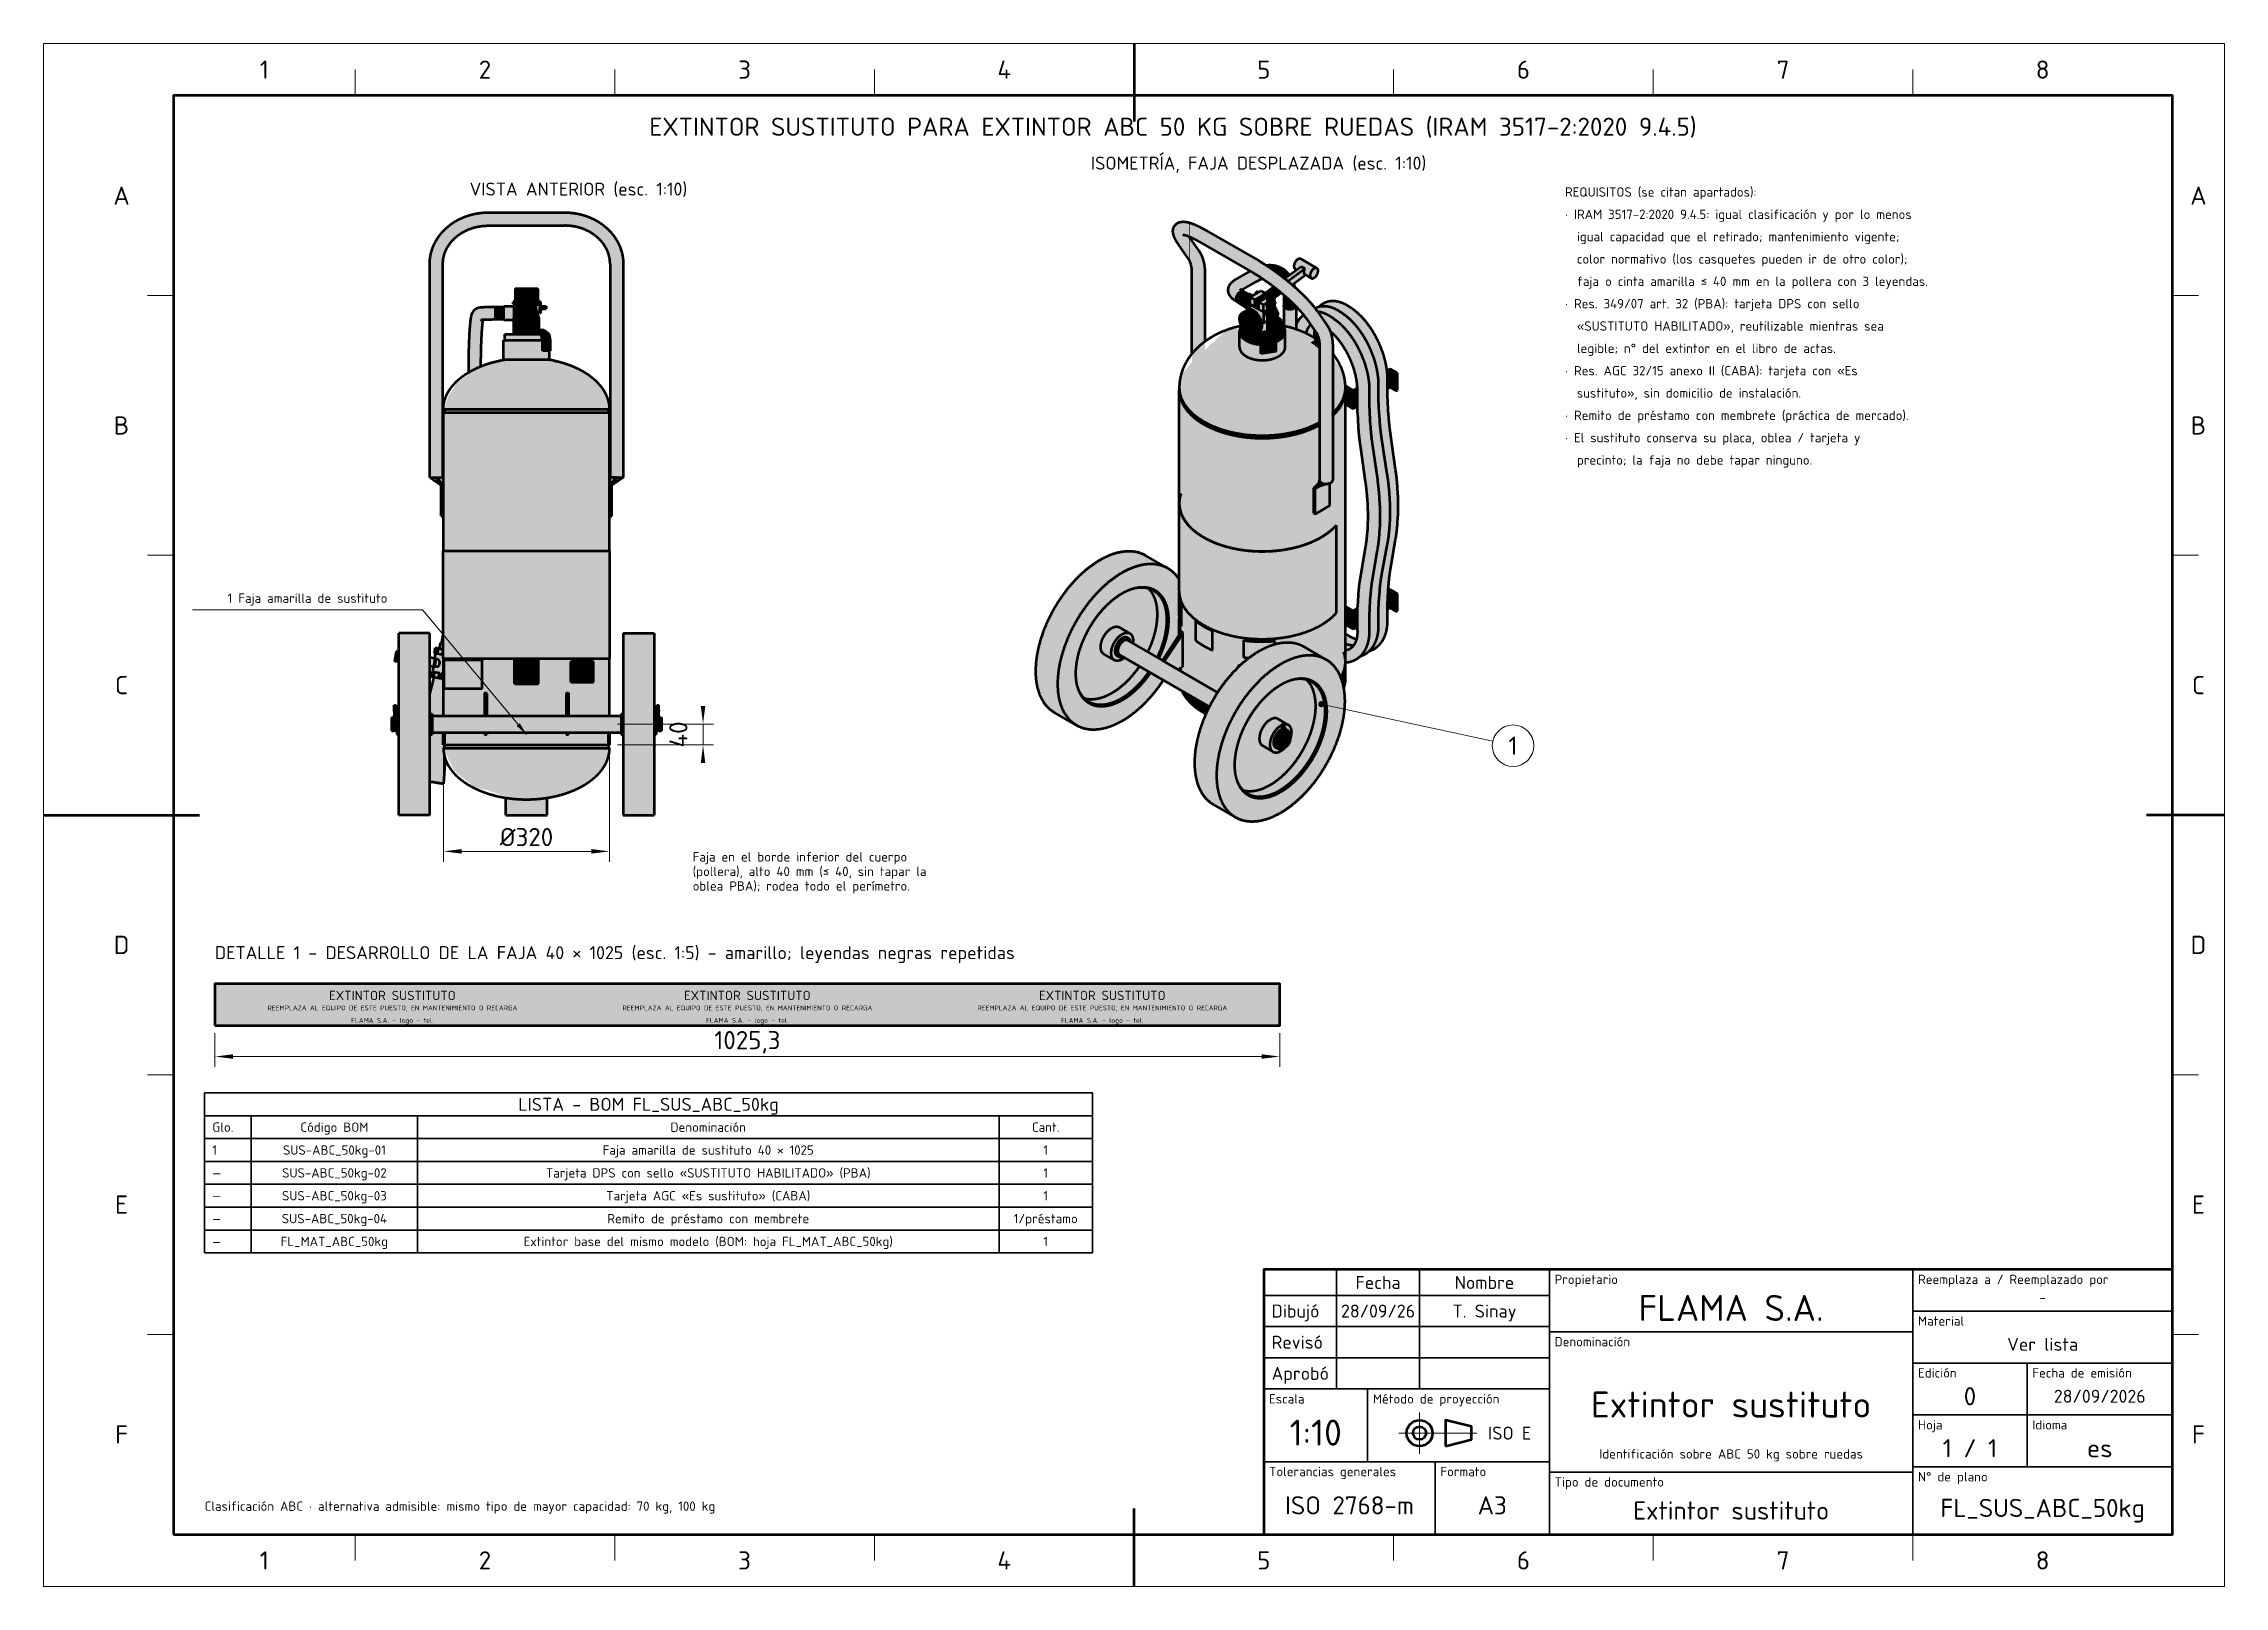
# Model space of a CAD drawing. Header units: millimetres. Extents: x 0 to 420, y 0 to 297.
import ezdxf
from ezdxf.enums import TextEntityAlignment as Align

# ---------------------------------------------------------------- set-up
doc = ezdxf.new("R2010")
doc.units = ezdxf.units.MM
doc.linetypes.add('IRAM-F-TRAZO-PUNTO', pattern=[20, 15, -2, 1, -2])
for name, color, linetype, lineweight in [('01-VISIBLE', 7, 'CONTINUOUS', 70), ('03-EJE', 1, 'IRAM-F-TRAZO-PUNTO', 18), ('04-COTA', 3, 'CONTINUOUS', 18), ('06-TEXTO', 7, 'CONTINUOUS', 25), ('07-RECUADRO', 7, 'CONTINUOUS', 70), ('08-FINA', 5, 'CONTINUOUS', 18), ('10-ROTULO', 7, 'CONTINUOUS', 35), ('11-TEXTO-ROTULO', 7, 'CONTINUOUS', 25), ('13-GRAFICA', 30, 'CONTINUOUS', 18)]:
    doc.layers.add(name, color=color, linetype=linetype, lineweight=lineweight)
doc.styles.add('ISO3098', font='isocpeur.ttf')
doc.dimstyles.new('FLAMA-IRAM', dxfattribs={"dimtxt": 3.5, "dimasz": 3.5, "dimexe": 2, "dimexo": 1.5, "dimgap": 1, "dimtad": 1, "dimdec": 1, "dimtxsty": 'ISO3098', "dimblk": 'IRAM_FLECHA', "dimblk1": 'IRAM_FLECHA', "dimblk2": 'IRAM_FLECHA', "dimcen": 2.5, "dimclrd": 256, "dimclre": 256, "dimclrt": 256, "dimazin": 3, "dimtfac": 1, "dimtmove": 0, "dimatfit": 3, "dimlwd": 18, "dimlwe": 18})

msp = doc.modelspace()

# ---------------------------------------------------------------- texts
at = {"layer": '06-TEXTO', "style": 'ISO3098'}
for s, height, p in [('1', 3.5, (42.5, 292)), ('2', 3.5, (85, 292)), ('3', 3.5, (135, 292)), ('4', 3.5, (185, 292)), ('5', 3.5, (235, 292)), ('6', 3.5, (285, 292)), ('7', 3.5, (335, 292)), ('8', 3.5, (385, 292)), ('EXTINTOR SUSTITUTO PARA EXTINTOR ABC 50 KG SOBRE RUEDAS (IRAM 3517-2:2020 9.4.5)', 3.5, (217.5, 281)), ('ISOMETRÍA, FAJA DESPLAZADA (esc. 1:10)', 2.5, (234, 274)), ('A', 3.5, (15, 267.75)), ('VISTA ANTERIOR (esc. 1:10)', 2.5, (103, 269)), ('A', 3.5, (415, 267.75)), ('B', 3.5, (15, 223.5)), ('B', 3.5, (415, 223.5)), ('C', 3.5, (15, 173.5)), ('C', 3.5, (415, 173.5)), ('1', 3.5, (283, 161.842)), ('D', 3.5, (15, 123.5)), ('D', 3.5, (415, 123.5)), ('LISTA - BOM FL_SUS_ABC_50kg', 2.5, (116.5, 92.8)), ('Código BOM', 1.8, (56, 88.4)), ('Denominación', 1.8, (128, 88.4)), ('Cant.', 1.8, (193, 88.4)), ('SUS-ABC_50kg-01', 1.8, (56, 84)), ('Faja amarilla de sustituto 40 × 1025', 1.8, (128, 84)), ('1', 1.8, (193, 84)), ('SUS-ABC_50kg-02', 1.8, (56, 79.6)), ('Tarjeta DPS con sello «SUSTITUTO HABILITADO» (PBA)', 1.8, (128, 79.6)), ('1', 1.8, (193, 79.6)), ('SUS-ABC_50kg-03', 1.8, (56, 75.2)), ('Tarjeta AGC «Es sustituto» (CABA)', 1.8, (128, 75.2)), ('1', 1.8, (193, 75.2)), ('E', 3.5, (15, 73.5)), ('SUS-ABC_50kg-04', 1.8, (56, 70.8)), ('Remito de préstamo con membrete', 1.8, (128, 70.8)), ('1/préstamo', 1.8, (193, 70.8)), ('E', 3.5, (415, 73.5)), ('FL_MAT_ABC_50kg', 1.8, (56, 66.4)), ('Extintor base del mismo modelo (BOM: hoja FL_MAT_ABC_50kg)', 1.8, (128, 66.4)), ('1', 1.8, (193, 66.4)), ('F', 3.5, (15, 29.25)), ('F', 3.5, (415, 29.25)), ('1', 3.5, (42.5, 5)), ('2', 3.5, (85, 5)), ('3', 3.5, (135, 5)), ('4', 3.5, (185, 5)), ('5', 3.5, (235, 5)), ('6', 3.5, (285, 5)), ('7', 3.5, (335, 5)), ('8', 3.5, (385, 5))]:
    msp.add_text(s, height=height, dxfattribs=at).set_placement(p, align=Align.MIDDLE_CENTER)
for s, height, p in [('REQUISITOS (se citan apartados):', 1.8, (293, 267)), ('· IRAM 3517-2:2020 9.4.5: igual clasificación y por lo menos', 1.8, (293, 262.7)), ('  igual capacidad que el retirado; mantenimiento vigente;', 1.8, (293, 258.4)), ('  color normativo (los casquetes pueden ir de otro color);', 1.8, (293, 254.1)), ('  faja o cinta amarilla ≤ 40 mm en la pollera con 3 leyendas.', 1.8, (293, 249.8)), ('· Res. 349/07 art. 32 (PBA): tarjeta DPS con sello', 1.8, (293, 245.5)), ('  «SUSTITUTO HABILITADO», reutilizable mientras sea', 1.8, (293, 241.2)), ('  legible; n° del extintor en el libro de actas.', 1.8, (293, 236.9)), ('· Res. AGC 32/15 anexo II (CABA): tarjeta con «Es', 1.8, (293, 232.6)), ('  sustituto», sin domicilio de instalación.', 1.8, (293, 228.3)), ('· Remito de préstamo con membrete (práctica de mercado).', 1.8, (293, 224)), ('· El sustituto conserva su placa, oblea / tarjeta y', 1.8, (293, 219.7)), ('  precinto; la faja no debe tapar ninguno.', 1.8, (293, 215.4)), ('(pollera), alto 40 mm (≤ 40, sin tapar la', 1.8, (125, 136.2)), ('Faja en el borde inferior del cuerpo', 1.8, (125, 139)), ('oblea PBA); rodea todo el perímetro.', 1.8, (125, 133.4)), ('DETALLE 1 - DESARROLLO DE LA FAJA 40 × 1025 (esc. 1:5) - amarillo; leyendas negras repetidas', 2.5, (33, 120)), ('Clasificación ABC · alternativa admisible: mismo tipo de mayor capacidad: 70 kg, 100 kg', 1.8, (31, 14))]:
    msp.add_text(s, height=height, dxfattribs=at).set_placement(p, align=Align.BOTTOM_LEFT)
msp.add_text('1 Faja amarilla de sustituto', height=1.8, dxfattribs=at).set_placement((50.824, 188.8), align=Align.BOTTOM_CENTER)
for s, p in [('Glo.', (32.5, 88.4)), ('1', (32.5, 84)), ('—', (32.5, 79.6)), ('—', (32.5, 75.2)), ('—', (32.5, 70.8)), ('—', (32.5, 66.4))]:
    msp.add_text(s, height=1.8, dxfattribs=at).set_placement(p, align=Align.MIDDLE_LEFT)
at = {"layer": '11-TEXTO-ROTULO', "style": 'ISO3098'}
for s, height, p in [('Fecha', 2.5, (257, 58.5)), ('Nombre', 2.5, (277.5, 58.5)), ('FLAMA S.A.', 5, (325, 53.6)), ('-', 1.8, (385, 55.6)), ('28/09/26', 2.5, (257, 53)), ('T. Sinay', 2.5, (277.5, 53)), ('Ver lista', 2.5, (385, 46.6)), ('0', 3.5, (371, 36.6)), ('28/09/2026', 2.5, (396, 36.6)), ('Extintor sustituto', 5, (325, 35)), ('1:10', 5, (245, 29.6)), ('Identificación sobre ABC 50 kg sobre ruedas', 1.8, (325, 25.5)), ('1 / 1', 3.5, (371, 26.6)), ('es', 3.5, (396, 26.6)), ('ISO 2768-m', 3.5, (251.5, 15.6)), ('A3', 3.5, (279, 15.6)), ('FL_SUS_ABC_50kg', 3.5, (385, 15.1)), ('Extintor sustituto', 3.5, (325, 14.6))]:
    msp.add_text(s, height=height, dxfattribs=at).set_placement(p, align=Align.MIDDLE_CENTER)
for s, p in [('Propietario', (291, 60)), ('Reemplaza a / Reemplazado por', (361, 60)), ('Material', (361, 52)), ('Denominación', (291, 48)), ('Edición', (361, 42)), ('Fecha de emisión', (383, 42)), ('Escala', (236, 37)), ('Método de proyección', (256, 37)), ('Hoja', (361, 32)), ('Idioma', (383, 32)), ('Tolerancias generales', (236, 23)), ('Formato', (269, 23)), ('Tipo de documento', (291, 21)), ('N° de plano', (361, 22))]:
    msp.add_text(s, height=1.8, dxfattribs=at).set_placement(p, align=Align.TOP_LEFT)
for s, p in [('Dibujó', (236.5, 53)), ('Revisó', (236.5, 47)), ('Aprobó', (236.5, 41))]:
    msp.add_text(s, height=2.5, dxfattribs=at).set_placement(p, align=Align.MIDDLE_LEFT)
msp.add_text('ISO E', height=2.5, dxfattribs=at).set_placement((286.5, 29.5), align=Align.MIDDLE_RIGHT)
at = {"layer": '13-GRAFICA', "true_color": 0x191919, "style": 'ISO3098'}
for s, height, p in [('EXTINTOR SUSTITUTO', 1.8, (67.177, 113.76)), ('EXTINTOR SUSTITUTO', 1.8, (135.531, 113.76)), ('EXTINTOR SUSTITUTO', 1.8, (203.885, 113.76)), ('REEMPLAZA AL EQUIPO DE ESTE PUESTO, EN MANTENIMIENTO O RECARGA', 0.92, (67.177, 111.36)), ('FLAMA S.A. - logo - tel.', 0.92, (67.177, 108.96)), ('REEMPLAZA AL EQUIPO DE ESTE PUESTO, EN MANTENIMIENTO O RECARGA', 0.92, (135.531, 111.36)), ('FLAMA S.A. - logo - tel.', 0.92, (135.531, 108.96)), ('REEMPLAZA AL EQUIPO DE ESTE PUESTO, EN MANTENIMIENTO O RECARGA', 0.92, (203.885, 111.36)), ('FLAMA S.A. - logo - tel.', 0.92, (203.885, 108.96))]:
    msp.add_text(s, height=height, dxfattribs=at).set_placement(p, align=Align.MIDDLE_CENTER)

# ---------------------------------------------------------------- blocks, each defined once
blk = doc.blocks.new('IRAM_FLECHA')
blk.add_solid([(0, 0), (-1, 0.125), (-1, -0.125)])

# ---------------------------------------------------------------- dimensions: what is measured, and where the dimension line sits
at = {"layer": '04-COTA'}
msp.add_linear_dim(base=(127, 162), p1=(109, 162), p2=(109, 166), angle=90, dimstyle='FLAMA-IRAM', override={"dimlfac": 10}, dxfattribs=at).render()
for base, p1, p2, override in [((77, 141.5), (77, 162), (109, 162), {"dimlfac": 10, "dimpost": '%%c<>'}), ((33, 102), (33, 108), (238.062, 108), {"dimlfac": 5})]:
    msp.add_linear_dim(base=base, p1=p1, p2=p2, dimstyle='FLAMA-IRAM', override=override, dxfattribs=at).render()

# ---------------------------------------------------------------- hatches: boundary and pattern name
at = {"layer": '08-FINA'}
h = msp.add_hatch(color=7, dxfattribs=at)
h.dxf.hatch_style = 1
edge = h.paths.add_edge_path()
edge.add_arc((246.059, 169.842), 0.6, 0, 360)
h = msp.add_hatch(color=7, dxfattribs=at)
h.dxf.hatch_style = 1
h.paths.add_polyline_path([(93, 164), (91.707, 166.177), (91.092, 165.664)])
at = {"layer": '13-GRAFICA', "true_color": 0xb21820}
h = msp.add_hatch(color=7, dxfattribs=at)
h.dxf.hatch_style = 1
h.paths.add_polyline_path([(74.4, 213.4), (74.4, 255.3), (74.5, 255.3), (74.5, 256), (74.6, 256), (74.6, 256.8), (74.7, 256.8), (74.7, 257.1), (74.8, 257.1), (74.9, 257.6), (75, 257.6), (75, 257.8), (75.1, 257.8), (75.1, 258.1), (75.2, 258.1), (75.2, 258.3), (75.3, 258.3), (75.3, 258.5), (75.4, 258.5), (75.5, 259), (75.6, 259), (75.7, 259.3), (76, 259.5), (76, 259.7), (76.2, 259.8), (76.2, 260), (76.5, 260.2), (76.5, 260.4), (76.7, 260.5), (76.7, 260.7), (76.8, 260.7), (77.1, 261.1), (77.3, 261.1), (77.9, 261.8), (78.1, 261.8), (78.6, 262.4), (79.2, 262.6), (79.3, 262.8), (79.5, 262.8), (79.5, 262.9), (79.7, 262.9), (79.7, 263), (80.3, 263.2), (80.4, 263.4), (80.6, 263.4), (80.6, 263.5), (80.8, 263.5), (80.8, 263.6), (81.2, 263.6), (81.2, 263.7), (81.5, 263.7), (81.5, 263.8), (81.8, 263.8), (81.8, 263.9), (82.1, 263.9), (82.1, 264), (82.5, 264), (82.5, 264.1), (82.8, 264.1), (82.8, 264.2), (83.1, 264.2), (83.1, 264.3), (84.1, 264.3), (84.1, 264.4), (85.1, 264.4), (85.1, 264.5), (100.9, 264.5), (100.9, 264.4), (102.9, 264.3), (102.9, 264.2), (103.2, 264.2), (103.2, 264.1), (103.5, 264.1), (103.5, 264), (103.9, 264), (103.9, 263.9), (104.2, 263.9), (104.2, 263.8), (104.5, 263.8), (104.5, 263.7), (104.8, 263.7), (104.8, 263.6), (105.2, 263.6), (105.2, 263.5), (105.6, 263.4), (105.7, 263.2), (105.9, 263.2), (105.9, 263.1), (106.1, 263.1), (106.1, 263), (106.7, 262.8), (106.8, 262.6), (107.4, 262.4), (107.9, 261.8), (108.1, 261.8), (108.7, 261.1), (108.9, 261.1), (108.9, 261), (109.3, 260.7), (109.3, 260.5), (109.5, 260.4), (109.5, 260.2), (109.8, 260), (109.8, 259.8), (110, 259.7), (110, 259.5), (110.1, 259.5), (110.1, 259.4), (110.3, 259.3), (110.3, 259.1), (110.5, 259), (110.6, 258.5), (110.7, 258.5), (110.7, 258.3), (110.8, 258.3), (110.8, 258.1), (110.9, 258.1), (110.9, 257.8), (111, 257.8), (111.1, 257.3), (111.2, 257.3), (111.3, 256.8), (111.4, 256.8), (111.4, 256), (111.5, 256), (111.5, 255.3), (111.6, 255.3), (111.6, 213.4), (111.4, 213.4), (111.3, 213.2), (111.1, 213.2), (111, 213), (110.8, 213), (110.7, 212.8), (110.5, 212.8), (110.4, 212.6), (110.2, 212.6), (110.1, 212.4), (109.9, 212.4), (109.8, 212.2), (109.6, 212.2), (109.6, 212.1), (109.4, 212), (109.4, 206), (109, 206), (109, 212.6), (109.1, 212.6), (109.1, 255), (109, 255), (108.9, 256.3), (108.8, 256.3), (108.8, 256.5), (108.7, 256.5), (108.7, 256.8), (108.6, 256.8), (108.6, 257), (108.5, 257), (108.5, 257.3), (108.4, 257.3), (108.2, 257.9), (108, 258), (108, 258.2), (107.9, 258.2), (107.9, 258.3), (107.7, 258.4), (107.7, 258.6), (107.4, 258.8), (107.4, 259), (107.3, 259), (106.8, 259.6), (106.6, 259.6), (106.1, 260.2), (105.9, 260.2), (105.8, 260.4), (105.6, 260.4), (105.6, 260.5), (105, 260.7), (104.9, 260.9), (104.7, 260.9), (104.7, 261), (104.5, 261), (104.5, 261.1), (104.3, 261.1), (104.3, 261.2), (104.1, 261.2), (104.1, 261.3), (103.7, 261.3), (103.7, 261.4), (103.4, 261.4), (103.4, 261.5), (103.1, 261.5), (103.1, 261.6), (102.7, 261.6), (102.7, 261.7), (102.4, 261.7), (102.4, 261.8), (100.5, 261.9), (100.5, 262), (85.5, 262), (85.5, 261.9), (83.6, 261.8), (83.6, 261.7), (82.9, 261.6), (82.9, 261.5), (82.6, 261.5), (82.6, 261.4), (82.3, 261.4), (82.3, 261.3), (81.9, 261.3), (81.9, 261.2), (81.7, 261.2), (81.7, 261.1), (81.1, 260.9), (81, 260.7), (80.8, 260.7), (80.8, 260.6), (80.2, 260.4), (80.2, 260.3), (79.9, 260.2), (79.4, 259.6), (79.2, 259.6), (79.2, 259.5), (78.6, 259), (78.6, 258.8), (78.3, 258.6), (78.3, 258.4), (78, 258.2), (78, 258), (77.8, 257.9), (77.8, 257.7), (77.7, 257.7), (77.7, 257.5), (77.6, 257.5), (77.6, 257.3), (77.5, 257.3), (77.5, 257), (77.4, 257), (77.4, 256.8), (77.3, 256.8), (77.3, 256.5), (77.2, 256.5), (77.2, 256.3), (77.1, 256.3), (77, 255), (76.9, 255), (76.9, 212.6), (77, 212.6), (77, 206), (76.6, 206), (76.6, 212), (76.5, 212), (76.4, 212.2), (76.2, 212.2), (76.1, 212.4), (75.9, 212.4), (75.8, 212.6), (75.6, 212.6), (75.5, 212.8), (75.3, 212.8), (75.2, 213), (75, 213), (74.9, 213.2), (74.7, 213.2), (74.6, 213.4)])
h = msp.add_hatch(color=7, dxfattribs=at)
h.dxf.hatch_style = 1
h.paths.add_polyline_path([(220.492, 255.675), (220.292, 255.775), (220.292, 255.975), (220.092, 256.075), (220.092, 256.275), (219.792, 256.475), (219.792, 256.675), (219.592, 256.775), (219.592, 256.975), (219.392, 257.075), (219.392, 257.275), (219.092, 257.475), (219.092, 257.675), (218.892, 257.775), (218.892, 257.975), (218.692, 258.075), (218.692, 258.275), (218.592, 258.275), (218.492, 258.575), (218.292, 258.675), (218.192, 259.075), (217.992, 259.175), (217.992, 259.375), (217.892, 259.375), (217.892, 259.575), (217.792, 259.575), (217.792, 259.875), (217.692, 259.875), (217.692, 260.175), (217.592, 260.175), (217.592, 260.575), (217.492, 260.575), (217.492, 261.075), (217.592, 261.075), (217.592, 261.375), (217.692, 261.375), (217.692, 261.675), (217.792, 261.675), (217.892, 262.075), (217.992, 262.075), (218.192, 262.375), (218.392, 262.375), (218.392, 262.475), (218.592, 262.475), (218.592, 262.575), (218.992, 262.575), (218.992, 262.675), (220.592, 262.581), (220.592, 259.875), (220.592, 259.775), (220.592, 255.375)])
h = msp.add_hatch(color=7, dxfattribs=at)
h.dxf.hatch_style = 1
h.paths.add_polyline_path([(220.692, 262.575), (220.692, 262.475), (220.692, 259.875), (220.592, 259.875), (220.592, 262.581)])
h = msp.add_hatch(color=7, dxfattribs=at)
h.dxf.hatch_style = 1
h.paths.add_polyline_path([(220.992, 262.475), (220.992, 262.375), (221.192, 262.375), (221.192, 262.275), (221.792, 262.175), (221.792, 262.075), (221.992, 262.075), (221.992, 261.975), (222.192, 261.975), (222.192, 261.875), (222.392, 261.875), (222.392, 261.775), (222.592, 261.775), (222.592, 261.675), (222.792, 261.675), (222.792, 261.575), (222.992, 261.575), (222.992, 261.475), (223.592, 261.275), (223.692, 261.075), (223.892, 261.075), (223.892, 260.975), (224.292, 260.875), (224.392, 260.675), (224.992, 260.475), (225.092, 260.275), (225.692, 260.075), (225.792, 259.875), (225.992, 259.875), (225.992, 259.775), (226.192, 259.775), (226.292, 259.575), (226.892, 259.375), (226.992, 259.175), (227.592, 258.975), (227.692, 258.775), (228.292, 258.575), (228.392, 258.375), (228.792, 258.275), (228.892, 258.075), (229.092, 258.075), (229.092, 257.975), (229.492, 257.875), (229.592, 257.675), (230.192, 257.475), (230.292, 257.275), (230.692, 257.175), (230.792, 256.975), (231.392, 256.775), (231.492, 256.575), (231.692, 256.575), (231.692, 256.475), (232.092, 256.375), (232.192, 256.175), (232.792, 255.975), (232.892, 255.775), (233.292, 255.675), (233.392, 255.475), (233.992, 255.275), (234.092, 255.075), (234.492, 254.975), (234.492, 254.875), (234.792, 254.775), (234.892, 254.575), (235.292, 254.475), (235.392, 254.275), (235.592, 254.275), (235.692, 254.075), (236.092, 253.975), (236.292, 253.675), (236.492, 253.675), (236.592, 253.475), (236.792, 253.475), (236.892, 253.275), (237.092, 253.275), (237.292, 252.975), (237.492, 252.975), (237.492, 252.875), (237.792, 252.775), (238.092, 252.375), (238.292, 252.375), (238.492, 252.075), (238.692, 252.075), (238.992, 251.675), (239.192, 251.675), (239.392, 251.375), (239.592, 251.375), (240.092, 250.775), (240.292, 250.775), (240.792, 250.175), (240.992, 250.175), (242.192, 248.875), (242.392, 248.875), (242.392, 248.775), (243.192, 248.075), (243.192, 247.875), (244.292, 246.875), (244.292, 246.675), (244.392, 246.675), (244.392, 246.575), (244.692, 246.375), (244.692, 246.175), (245.092, 245.875), (245.092, 245.675), (245.392, 245.475), (245.392, 245.275), (245.592, 245.175), (245.592, 244.975), (245.792, 244.875), (245.792, 244.675), (246.092, 244.475), (246.092, 244.275), (246.292, 244.175), (246.292, 243.975), (246.492, 243.875), (246.492, 243.675), (246.792, 243.475), (246.792, 243.275), (246.892, 243.275), (246.992, 242.975), (247.192, 242.875), (247.192, 242.675), (247.292, 242.675), (247.292, 242.475), (247.392, 242.475), (247.392, 242.275), (247.492, 242.275), (247.492, 242.075), (247.592, 242.075), (247.592, 241.875), (247.692, 241.875), (247.692, 241.675), (247.792, 241.675), (247.892, 240.975), (247.992, 240.975), (247.992, 240.675), (248.092, 240.675), (248.092, 240.175), (248.192, 240.175), (248.192, 238.975), (248.292, 238.975), (248.292, 212.875), (248.192, 212.875), (248.192, 212.675), (248.092, 212.675), (247.992, 212.475), (247.792, 212.475), (247.792, 208.075), (247.692, 208.075), (247.692, 207.975), (247.292, 207.875), (247.192, 207.675), (246.792, 207.575), (246.692, 207.375), (246.092, 207.175), (245.992, 206.975), (245.392, 206.775), (245.392, 206.675), (245.092, 206.575), (245.092, 206.475), (244.592, 206.575), (244.592, 211.475), (244.692, 211.475), (244.692, 211.675), (244.892, 211.775), (244.892, 211.975), (245.092, 212.075), (245.092, 212.275), (245.392, 212.475), (245.392, 212.675), (245.492, 212.675), (245.592, 212.975), (245.692, 212.975), (245.692, 239.775), (245.592, 239.775), (245.492, 240.575), (245.392, 240.575), (245.392, 240.875), (245.292, 240.875), (245.192, 241.275), (244.992, 241.375), (244.992, 241.575), (244.792, 241.675), (244.792, 241.875), (244.592, 241.975), (244.592, 242.175), (244.392, 242.275), (244.392, 242.475), (244.092, 242.675), (244.092, 242.875), (243.892, 242.975), (243.892, 243.175), (243.692, 243.275), (243.692, 243.475), (243.392, 243.675), (243.392, 243.875), (243.192, 243.975), (243.192, 244.175), (242.792, 244.475), (242.792, 244.675), (242.492, 244.875), (242.492, 245.075), (241.792, 245.675), (241.792, 245.875), (241.692, 245.875), (239.992, 247.675), (239.792, 247.675), (239.092, 248.475), (238.892, 248.475), (238.392, 249.075), (238.192, 249.075), (237.792, 249.575), (237.592, 249.575), (237.392, 249.875), (237.192, 249.875), (236.892, 250.275), (236.692, 250.275), (236.492, 250.575), (236.292, 250.575), (236.092, 250.875), (235.892, 250.875), (235.892, 250.975), (235.592, 251.075), (235.392, 251.375), (235.192, 251.375), (235.092, 251.575), (234.892, 251.575), (234.692, 251.875), (234.492, 251.875), (234.392, 252.075), (234.192, 252.075), (234.192, 252.175), (233.992, 252.175), (233.892, 252.375), (233.492, 252.475), (233.392, 252.675), (233.192, 252.675), (233.092, 252.875), (232.692, 252.975), (232.592, 253.175), (231.992, 253.375), (231.892, 253.575), (231.292, 253.775), (231.192, 253.975), (230.592, 254.175), (230.492, 254.375), (230.092, 254.475), (229.992, 254.675), (229.792, 254.675), (229.792, 254.775), (229.392, 254.875), (229.292, 255.075), (228.692, 255.275), (228.592, 255.475), (227.992, 255.675), (227.892, 255.875), (227.492, 255.975), (227.392, 256.175), (227.192, 256.175), (227.192, 256.275), (226.792, 256.375), (226.692, 256.575), (226.092, 256.775), (225.992, 256.975), (225.392, 257.175), (225.292, 257.375), (225.092, 257.375), (225.092, 257.475), (224.892, 257.475), (224.792, 257.675), (224.192, 257.875), (224.092, 258.075), (223.492, 258.275), (223.392, 258.475), (222.992, 258.575), (222.892, 258.775), (222.692, 258.775), (222.692, 258.875), (222.492, 258.875), (222.492, 258.975), (222.292, 258.975), (222.292, 259.075), (222.092, 259.075), (222.092, 259.175), (221.492, 259.375), (221.492, 259.475), (221.192, 259.575), (221.192, 259.675), (220.692, 259.775), (220.692, 259.875), (220.692, 262.475)])
h = msp.add_hatch(color=7, dxfattribs=at)
h.dxf.hatch_style = 1
h.paths.add_polyline_path([(220.592, 255.375), (220.592, 259.775), (220.692, 259.775), (220.692, 255.075)])
h = msp.add_hatch(color=7, dxfattribs=at)
h.dxf.hatch_style = 1
h.paths.add_polyline_path([(221.192, 253.275), (221.092, 253.275), (221.092, 254.075), (220.992, 254.075), (220.892, 254.875), (220.792, 254.875), (220.792, 255.075), (220.692, 255.075), (220.692, 259.775), (220.792, 259.475), (220.892, 259.475), (220.892, 259.375), (221.092, 259.275), (221.092, 259.075), (221.292, 258.975), (221.292, 258.775), (221.492, 258.675), (221.492, 258.475), (221.592, 258.475), (221.592, 258.375), (221.792, 258.275), (221.792, 258.075), (221.992, 257.975), (221.992, 257.775), (222.092, 257.775), (222.092, 257.675), (222.292, 257.575), (222.292, 257.375), (222.492, 257.275), (222.692, 256.675), (222.892, 256.575), (222.892, 256.375), (222.992, 256.375), (222.992, 256.175), (223.092, 256.175), (223.092, 255.975), (223.192, 255.975), (223.192, 255.675), (223.292, 255.675), (223.292, 255.375), (223.392, 255.375), (223.392, 254.975), (223.492, 254.975), (223.492, 254.575), (223.592, 254.575), (223.592, 253.575), (223.692, 253.575), (223.692, 237.975), (223.392, 237.875), (223.392, 237.775), (223.292, 237.775), (222.092, 236.475), (221.892, 236.475), (221.292, 235.775), (221.192, 235.775)])
at = {"layer": '13-GRAFICA', "true_color": 0x202020}
h = msp.add_hatch(color=7, dxfattribs=at)
h.dxf.hatch_style = 1
h.paths.add_polyline_path([(228.792, 248.175), (228.392, 248.475), (228.392, 248.775), (228.292, 248.775), (228.292, 248.975), (228.192, 248.975), (228.192, 250.075), (228.292, 250.075), (228.392, 250.575), (228.692, 250.775), (228.692, 250.975), (228.792, 250.975), (228.892, 251.175), (229.092, 251.175), (229.292, 251.475), (229.892, 251.675), (229.992, 251.875), (230.392, 251.975), (230.492, 252.175), (231.092, 252.375), (231.192, 252.575), (231.792, 252.775), (231.892, 252.975), (232.092, 252.975), (232.092, 253.075), (232.292, 253.075), (232.292, 253.175), (232.592, 253.175), (232.692, 252.975), (233.092, 252.875), (233.092, 252.775), (233.392, 252.675), (233.492, 252.475), (233.892, 252.375), (233.992, 252.175), (234.192, 252.175), (234.192, 252.075), (234.392, 252.075), (234.492, 251.875), (234.792, 251.775), (234.792, 251.675), (234.492, 251.675), (234.492, 251.575), (234.292, 251.575), (234.292, 251.475), (234.092, 251.475), (234.092, 251.375), (233.892, 251.375), (233.892, 251.275), (233.292, 251.075), (233.192, 250.875), (232.992, 250.875), (232.992, 250.775), (232.592, 250.675), (232.492, 250.475), (231.892, 250.275), (231.792, 250.075), (231.392, 249.975), (231.292, 249.775), (230.692, 249.575), (230.692, 249.475), (230.892, 249.475), (230.892, 249.375), (230.592, 249.375), (230.492, 249.175), (230.292, 249.175), (230.292, 249.075), (230.092, 248.975), (230.092, 248.775), (229.892, 248.675), (229.792, 248.275), (229.692, 248.275), (229.692, 247.475), (229.492, 247.475), (229.492, 247.575), (229.192, 247.675), (229.192, 247.775), (228.892, 247.875)])
h = msp.add_hatch(color=7, dxfattribs=at)
h.dxf.hatch_style = 1
h.paths.add_polyline_path([(235.592, 254.275), (235.692, 254.275), (235.692, 254.375), (236.492, 254.375), (236.492, 254.275), (237.092, 254.275), (237.092, 254.175), (237.992, 254.075), (238.092, 253.875), (238.292, 253.875), (238.292, 253.775), (238.492, 253.775), (238.592, 253.575), (238.792, 253.575), (238.892, 253.375), (239.092, 253.375), (239.092, 253.275), (239.692, 252.775), (239.692, 252.575), (239.792, 252.575), (239.892, 252.375), (239.592, 252.275), (239.492, 252.075), (239.292, 252.075), (239.092, 251.775), (238.892, 251.775), (238.692, 252.075), (238.492, 252.075), (238.292, 252.375), (238.092, 252.375), (237.792, 252.775), (237.592, 252.775), (237.592, 252.875), (237.292, 252.975), (237.092, 253.275), (236.892, 253.275), (236.792, 253.475), (236.592, 253.475), (236.492, 253.675), (236.292, 253.675), (236.292, 253.775), (236.092, 253.875), (236.092, 253.975), (235.692, 254.075)])
at = {"layer": '13-GRAFICA', "true_color": 0xb21820}
h = msp.add_hatch(color=7, dxfattribs=at)
h.dxf.hatch_style = 1
h.paths.add_polyline_path([(239.992, 250.875), (239.592, 251.375), (239.392, 251.375), (239.192, 251.675), (238.992, 251.675), (238.992, 251.775), (239.092, 251.775), (239.292, 252.075), (239.492, 252.075), (239.592, 252.275), (239.792, 252.275), (239.992, 252.575), (240.192, 252.575), (240.392, 252.875), (240.592, 252.875), (240.792, 253.175), (240.992, 253.175), (240.992, 253.275), (241.192, 253.375), (241.192, 253.575), (240.892, 253.675), (240.892, 253.875), (240.792, 253.875), (240.792, 254.475), (240.892, 254.475), (240.992, 254.975), (241.092, 254.975), (241.592, 255.575), (242.192, 255.575), (242.192, 255.475), (242.392, 255.475), (242.492, 255.275), (242.892, 255.175), (242.992, 254.975), (243.592, 254.775), (243.692, 254.575), (244.292, 254.375), (244.392, 254.175), (244.592, 254.175), (244.592, 254.075), (244.792, 254.075), (244.792, 253.975), (244.992, 253.975), (245.092, 253.775), (245.392, 253.675), (245.392, 253.475), (245.492, 253.475), (245.392, 252.675), (245.292, 252.675), (245.292, 252.475), (245.092, 252.375), (245.092, 252.175), (244.992, 252.175), (244.892, 251.975), (244.692, 251.975), (244.692, 251.875), (244.492, 251.875), (244.492, 251.775), (244.192, 251.775), (244.192, 251.875), (243.792, 251.975), (243.692, 252.175), (243.292, 252.275), (243.192, 252.475), (242.892, 252.475), (242.692, 252.175), (242.492, 252.175), (242.292, 251.875), (242.092, 251.875), (241.992, 251.675), (241.792, 251.675), (241.592, 251.375), (241.392, 251.375), (241.192, 251.075), (240.992, 251.075), (240.992, 250.975), (240.892, 250.975), (240.792, 250.775), (240.592, 250.775), (240.492, 250.575), (240.392, 250.575), (240.292, 250.775), (240.092, 250.775), (240.092, 250.875)])
at = {"layer": '13-GRAFICA', "true_color": 0xcba23e}
h = msp.add_hatch(color=7, dxfattribs=at)
h.dxf.hatch_style = 1
h.paths.add_polyline_path([(90.8, 244.8), (90.8, 245.1), (90.9, 245.1), (90.9, 245.4), (91, 245.4), (91, 245.8), (91.1, 245.8), (91.1, 247.8), (92.5, 247.8), (92.5, 246.1), (93.5, 246.1), (93.5, 247.8), (94.9, 247.8), (94.9, 245.8), (95, 245.8), (95, 245.4), (95.1, 245.4), (95.1, 245.1), (95.2, 245.1), (95.2, 244.8), (95.3, 244.8), (95.3, 244.4), (95.3, 244.3), (95.2, 244.3), (95.2, 244.6), (95.1, 244.6), (95.1, 244.8), (94.9, 244.9), (94.9, 245.1), (94.8, 245.1), (94.5, 245.5), (94.3, 245.5), (94.2, 245.7), (94, 245.7), (94, 245.8), (93.3, 245.9), (93.3, 246), (92.7, 246), (92.7, 245.9), (92.3, 245.9), (92.3, 245.8), (92, 245.8), (92, 245.7), (91.8, 245.7), (91.7, 245.5), (91.5, 245.5), (91.5, 245.4), (91.1, 245.1), (91.1, 244.9), (90.9, 244.8), (90.9, 244.6), (90.8, 244.6), (90.8, 244.3), (90.7, 244.3), (90.7, 244.8)])
at = {"layer": '13-GRAFICA', "true_color": 0xb21820}
h = msp.add_hatch(color=7, dxfattribs=at)
h.dxf.hatch_style = 1
h.paths.add_polyline_path([(95.2, 249.8), (95.2, 247.7), (94.9, 247.7), (94.9, 247.8), (93.5, 247.8), (93.5, 246.1), (92.5, 246.1), (92.5, 247.8), (91.1, 247.8), (91.1, 247.7), (90.8, 247.7), (90.8, 249.8)])
at = {"layer": '13-GRAFICA', "true_color": 0xcba23e}
h = msp.add_hatch(color=7, dxfattribs=at)
h.dxf.hatch_style = 1
h.paths.add_polyline_path([(229.992, 247.175), (229.992, 247.275), (229.792, 247.275), (229.792, 247.475), (229.692, 247.475), (229.692, 248.275), (229.792, 248.275), (229.892, 248.675), (230.092, 248.775), (230.092, 248.975), (230.192, 248.975), (230.292, 249.175), (230.492, 249.175), (230.592, 249.375), (231.092, 249.375), (231.092, 249.275), (231.492, 249.175), (231.592, 248.975), (231.992, 248.875), (231.992, 248.775), (231.692, 248.775), (231.592, 248.575), (231.392, 248.575), (231.392, 248.475), (231.092, 248.275), (231.092, 248.075), (230.992, 248.075), (230.992, 247.875), (230.892, 247.875), (230.892, 247.675), (230.792, 247.675), (230.792, 247.275), (230.692, 247.275), (230.792, 246.775)])
h = msp.add_hatch(color=7, dxfattribs=at)
h.dxf.hatch_style = 1
h.paths.add_polyline_path([(231.892, 245.775), (231.892, 245.975), (231.792, 245.975), (231.692, 246.175), (231.492, 246.175), (231.492, 246.275), (231.292, 246.275), (231.192, 246.475), (230.992, 246.475), (230.992, 246.575), (230.792, 246.675), (230.692, 247.275), (230.792, 247.275), (230.792, 247.675), (230.892, 247.675), (231.092, 248.275), (231.192, 248.275), (231.392, 248.575), (231.592, 248.575), (231.692, 248.775), (232.292, 248.775), (232.292, 248.175), (232.292, 245.855)])
h = msp.add_hatch(color=7, dxfattribs=at)
h.dxf.hatch_style = 1
h.paths.add_polyline_path([(232.392, 248.775), (232.492, 248.575), (232.592, 248.55), (232.592, 248.475), (232.392, 248.475), (232.292, 248.175), (232.292, 248.775)])
at = {"layer": '13-GRAFICA', "true_color": 0xd6d9de}
h = msp.add_hatch(color=7, dxfattribs=at)
h.dxf.hatch_style = 1
h.paths.add_polyline_path([(232.392, 248.275), (232.392, 248.175), (232.292, 248.175), (232.392, 248.475), (232.592, 248.475), (232.592, 248.275)])
at = {"layer": '13-GRAFICA', "true_color": 0xcba23e}
h = msp.add_hatch(color=7, dxfattribs=at)
h.dxf.hatch_style = 1
h.paths.add_polyline_path([(232.392, 245.775), (232.392, 245.875), (232.292, 245.855), (232.292, 248.175), (232.592, 248.275), (232.592, 245.775)])
h = msp.add_hatch(color=7, dxfattribs=at)
h.dxf.hatch_style = 1
h.paths.add_polyline_path([(234.292, 241.675), (234.292, 241.775), (234.492, 241.875), (234.592, 242.375), (234.692, 242.375), (234.692, 243.175), (234.592, 243.175), (234.592, 243.575), (234.492, 243.575), (234.492, 243.875), (234.392, 243.875), (234.192, 244.475), (233.992, 244.575), (233.992, 244.775), (233.892, 244.775), (233.192, 245.575), (232.992, 245.575), (232.992, 245.675), (232.792, 245.675), (232.792, 245.775), (232.592, 245.775), (232.592, 248.275), (232.592, 248.475), (232.592, 248.55), (232.892, 248.475), (232.892, 248.575), (233.292, 248.675), (233.392, 248.875), (233.792, 248.975), (233.892, 249.175), (234.092, 249.175), (234.092, 249.275), (234.292, 249.275), (234.292, 249.375), (234.692, 249.375), (234.792, 249.175), (235.192, 249.075), (235.192, 248.875), (234.992, 248.875), (234.792, 248.575), (234.592, 248.575), (234.592, 248.475), (234.292, 248.375), (234.092, 248.075), (233.892, 248.075), (233.692, 247.775), (233.492, 247.775), (233.592, 246.475), (234.092, 246.175), (234.092, 247.275), (234.392, 247.375), (234.392, 247.475), (234.592, 247.475), (234.692, 247.675), (235.292, 247.875), (235.392, 248.075), (235.392, 244.775), (235.392, 241.575), (234.892, 241.575), (234.892, 241.475), (233.892, 241.375), (233.892, 241.475), (233.992, 241.475), (234.092, 241.675)])
at = {"layer": '13-GRAFICA', "true_color": 0xd6d9de}
h = msp.add_hatch(color=7, dxfattribs=at)
h.dxf.hatch_style = 1
h.paths.add_polyline_path([(233.492, 248.975), (233.592, 249.175), (233.892, 249.175), (233.892, 249.075), (233.592, 248.975), (233.592, 248.875), (233.392, 248.875), (233.392, 248.975)])
at = {"layer": '13-GRAFICA', "true_color": 0xb21820}
h = msp.add_hatch(color=7, dxfattribs=at)
h.dxf.hatch_style = 1
h.paths.add_polyline_path([(233.692, 246.475), (233.592, 246.475), (233.592, 246.975), (233.492, 246.975), (233.492, 247.775), (233.692, 247.775), (233.692, 247.875), (233.792, 247.875), (233.892, 248.075), (234.092, 248.075), (234.292, 248.375), (234.492, 248.375), (234.592, 248.575), (234.792, 248.575), (234.992, 248.875), (235.192, 248.875), (235.392, 249.175), (235.592, 249.175), (235.792, 249.475), (235.992, 249.475), (235.992, 249.575), (236.092, 249.575), (236.192, 249.775), (236.392, 249.775), (236.592, 250.075), (236.992, 250.175), (237.192, 249.875), (237.392, 249.875), (237.592, 249.575), (237.792, 249.575), (237.792, 249.475), (238.292, 249.075), (238.092, 248.775), (237.892, 248.775), (237.692, 248.475), (237.492, 248.475), (237.492, 248.375), (237.392, 248.375), (237.292, 248.175), (237.092, 248.175), (236.992, 247.975), (236.092, 248.475), (235.992, 248.275), (235.792, 248.275), (235.792, 248.175), (235.392, 248.075), (235.292, 247.875), (234.692, 247.675), (234.592, 247.475), (234.392, 247.475), (234.392, 247.375), (234.092, 247.275), (234.092, 246.175), (233.992, 246.175), (233.892, 246.375), (233.692, 246.375)])
at = {"layer": '13-GRAFICA', "true_color": 0xcba23e}
h = msp.add_hatch(color=7, dxfattribs=at)
h.dxf.hatch_style = 1
h.paths.add_polyline_path([(235.992, 248.275), (236.092, 248.475), (236.392, 248.375), (236.392, 248.275), (236.592, 248.275), (236.692, 248.075), (237.092, 247.975), (237.092, 247.375), (236.492, 247.475), (236.392, 247.175), (236.292, 247.175), (236.292, 246.875), (236.392, 246.875), (236.492, 246.675), (236.692, 246.675), (236.692, 246.575), (236.992, 246.575), (236.992, 246.675), (237.092, 246.675), (237.092, 246.375), (237.192, 246.375), (237.192, 246.175), (237.192, 245.175), (236.892, 245.275), (236.892, 245.775), (236.992, 245.775), (236.992, 245.875), (236.892, 245.875), (236.892, 246.175), (236.792, 246.175), (236.692, 246.375), (236.092, 246.375), (236.092, 246.475), (235.892, 246.475), (235.892, 246.575), (235.592, 246.675), (235.492, 246.375), (235.792, 246.275), (235.892, 246.075), (235.792, 246.075), (235.692, 245.775), (235.492, 245.675), (235.392, 244.775), (235.392, 248.075)])
at = {"layer": '13-GRAFICA', "true_color": 0x202020}
h = msp.add_hatch(color=7, dxfattribs=at)
h.dxf.hatch_style = 1
h.paths.add_polyline_path([(238.792, 248.575), (239.092, 248.475), (239.792, 247.675), (239.992, 247.675), (239.992, 247.575), (241.192, 246.475), (241.192, 246.275), (241.092, 246.275), (240.892, 245.975), (240.692, 245.975), (240.692, 245.875), (240.192, 245.875), (240.192, 245.775), (239.192, 245.975), (239.192, 246.075), (238.892, 246.275), (238.892, 247.975), (238.792, 247.975)])
h = msp.add_hatch(color=7, dxfattribs=at)
h.dxf.hatch_style = 1
h.paths.add_polyline_path([(240.692, 250.775), (240.892, 250.175), (240.792, 250.175), (240.592, 250.475), (240.492, 250.475), (240.492, 250.675)])
h = msp.add_hatch(color=7, dxfattribs=at)
h.dxf.hatch_style = 1
h.paths.add_polyline_path([(81.8, 237.6), (81.9, 237.6), (82, 242.2), (82.1, 242.2), (82.2, 244.1), (82.3, 244.1), (82.3, 244.6), (82.4, 244.6), (82.5, 245.2), (82.7, 245.3), (82.7, 245.5), (82.8, 245.5), (83, 245.8), (83.2, 245.8), (83.2, 245.9), (83.5, 246), (83.5, 246.1), (83.9, 246.1), (83.9, 246.2), (87, 246.3), (87, 243.9), (84.6, 243.9), (84.6, 243.6), (84.5, 243.6), (84.4, 241.5), (84.3, 241.5), (84.3, 239.4), (84.2, 239.4), (84.2, 234.6), (84.1, 234.6), (84.1, 234.5), (83.8, 234.5), (83.8, 234.4), (83.6, 234.4), (83.6, 234.3), (83.3, 234.3), (83.3, 234.2), (83.1, 234.2), (83.1, 234.1), (82.8, 234.1), (82.8, 234), (82.6, 234), (82.6, 233.9), (82.4, 233.9), (82.4, 233.8), (82.3, 233.8), (82.1, 233.5), (81.9, 233.5), (81.9, 233.4), (81.8, 233.4)])
at = {"layer": '13-GRAFICA', "true_color": 0xcba23e}
h = msp.add_hatch(color=7, dxfattribs=at)
h.dxf.hatch_style = 1
h.paths.add_polyline_path([(87, 243.9), (87, 246.3), (88.6, 246.3), (88.6, 243.9)])
h = msp.add_hatch(color=7, dxfattribs=at)
h.dxf.hatch_style = 1
h.paths.add_polyline_path([(90.5, 243.8), (88.6, 243.8), (88.6, 246.4), (90.7, 246.4), (90.7, 244.8), (90.7, 244.3), (90.7, 243), (90.7, 241.1), (90.5, 241.1)])
at = {"layer": '13-GRAFICA', "true_color": 0xd6d9de}
h = msp.add_hatch(color=7, dxfattribs=at)
h.dxf.hatch_style = 1
h.paths.add_polyline_path([(90.3, 247.2), (91.1, 247.2), (91.1, 246.9), (90.3, 246.9)])
h = msp.add_hatch(color=7, dxfattribs=at)
h.dxf.hatch_style = 1
h.paths.add_polyline_path([(91.1, 247.6), (91.1, 247.2), (90.6, 247.2), (90.6, 247.6)])
h = msp.add_hatch(color=7, dxfattribs=at)
h.dxf.hatch_style = 1
h.paths.add_polyline_path([(90.6, 246.8), (90.6, 246.9), (91.1, 246.9), (91.1, 246.8)])
at = {"layer": '13-GRAFICA', "true_color": 0xffffff}
h = msp.add_hatch(color=7, dxfattribs=at)
h.dxf.hatch_style = 1
h.paths.add_polyline_path([(90.7, 243), (90.8, 244.6), (90.9, 244.6), (90.9, 244.8), (91.1, 244.9), (91.1, 245.1), (91.2, 245.1), (91.5, 245.5), (91.7, 245.5), (91.8, 245.7), (92.3, 245.8), (92.3, 245.9), (93.3, 246), (93.3, 245.9), (93.7, 245.9), (93.7, 245.8), (94.2, 245.7), (94.3, 245.5), (94.5, 245.5), (94.5, 245.4), (94.9, 245.1), (94.9, 244.9), (95.1, 244.8), (95.2, 244.3), (95.3, 244.3), (95.3, 243), (95.2, 243), (95.2, 242.7), (95.1, 242.7), (95, 242.3), (94.9, 242.3), (94.4, 241.7), (94.2, 241.7), (94.1, 241.5), (93.8, 241.5), (93.8, 241.4), (93.5, 241.4), (93.5, 241.3), (92.5, 241.3), (92.5, 241.4), (91.9, 241.5), (91.8, 241.7), (91.6, 241.7), (91.6, 241.8), (91, 242.3), (91, 242.5), (90.9, 242.5), (90.9, 242.7), (90.8, 242.7), (90.8, 243)])
at = {"layer": '13-GRAFICA', "true_color": 0xd6d9de}
h = msp.add_hatch(color=7, dxfattribs=at)
h.dxf.hatch_style = 1
h.paths.add_polyline_path([(94.9, 247.6), (95.4, 247.6), (95.4, 247.2), (94.9, 247.2)])
h = msp.add_hatch(color=7, dxfattribs=at)
h.dxf.hatch_style = 1
h.paths.add_polyline_path([(95.5, 246.9), (94.9, 246.9), (94.9, 247.2), (95.8, 247.2), (95.8, 245.2), (95.5, 245.2)])
h = msp.add_hatch(color=7, dxfattribs=at)
h.dxf.hatch_style = 1
h.paths.add_polyline_path([(94.9, 246.8), (94.9, 246.9), (95.4, 246.9), (95.4, 246.8)])
at = {"layer": '13-GRAFICA', "true_color": 0xcba23e}
h = msp.add_hatch(color=7, dxfattribs=at)
h.dxf.hatch_style = 1
h.paths.add_polyline_path([(95.4, 244.4), (95.4, 244.1), (95.5, 244.1), (95.5, 241.9), (95.3, 241.9), (95.3, 243), (95.3, 244.3), (95.3, 244.4)])
at = {"layer": '13-GRAFICA', "true_color": 0xffd200}
h = msp.add_hatch(color=7, dxfattribs=at)
h.dxf.hatch_style = 1
h.paths.add_polyline_path([(95.8, 245.9), (95.8, 246.4), (96.8, 246.4), (96.8, 245.9)])
at = {"layer": '13-GRAFICA', "true_color": 0xffffff}
h = msp.add_hatch(color=7, dxfattribs=at)
h.dxf.hatch_style = 1
h.paths.add_polyline_path([(230.392, 243.275), (230.392, 244.675), (230.592, 244.775), (230.592, 244.975), (230.692, 244.975), (230.792, 245.175), (231.192, 245.275), (231.292, 245.475), (231.492, 245.475), (231.492, 245.575), (231.692, 245.575), (231.692, 245.675), (231.892, 245.675), (231.892, 245.775), (232.392, 245.875), (232.392, 245.775), (232.792, 245.775), (232.792, 245.675), (233.192, 245.575), (233.192, 245.475), (233.992, 244.775), (233.992, 244.575), (234.192, 244.475), (234.192, 244.275), (234.292, 244.275), (234.292, 244.075), (234.392, 244.075), (234.392, 243.875), (234.492, 243.875), (234.592, 243.175), (234.692, 243.175), (234.692, 242.375), (234.592, 242.375), (234.492, 241.875), (234.392, 241.875), (234.292, 241.675), (234.092, 241.675), (233.992, 241.475), (233.792, 241.475), (233.792, 241.375), (233.592, 241.375), (233.592, 241.275), (233.392, 241.275), (233.292, 241.075), (232.992, 241.075), (232.992, 240.975), (232.392, 240.975), (232.392, 241.075), (232.192, 241.075), (232.192, 241.175), (231.892, 241.175), (231.692, 241.475), (231.392, 241.575), (231.392, 241.775), (230.992, 242.075), (230.992, 242.275), (230.792, 242.375), (230.792, 242.575), (230.692, 242.575), (230.692, 242.775), (230.592, 242.775), (230.592, 243.075), (230.492, 243.075), (230.492, 243.275)])
at = {"layer": '13-GRAFICA', "true_color": 0xd6d9de}
h = msp.add_hatch(color=7, dxfattribs=at)
h.dxf.hatch_style = 1
h.paths.add_polyline_path([(235.492, 245.675), (235.592, 245.675), (235.692, 245.975), (235.892, 246.075), (235.792, 246.275), (235.492, 246.375), (235.592, 246.675), (235.892, 246.575), (235.892, 246.475), (236.092, 246.475), (236.092, 246.375), (236.692, 246.375), (236.692, 246.275), (236.892, 246.175), (236.892, 245.875), (236.992, 245.875), (236.992, 245.775), (236.892, 245.775), (236.892, 245.375), (236.592, 245.475), (236.592, 245.575), (236.692, 245.575), (236.692, 245.975), (236.592, 245.975), (236.592, 246.075), (236.192, 246.075), (236.192, 245.975), (235.892, 245.775), (235.792, 245.375), (235.692, 245.375), (235.692, 244.775), (236.092, 244.775), (236.292, 245.075), (236.592, 244.975), (236.292, 244.575), (235.692, 244.475), (235.692, 244.575), (235.392, 244.775)])
at = {"layer": '13-GRAFICA', "true_color": 0xcba23e}
h = msp.add_hatch(color=7, dxfattribs=at)
h.dxf.hatch_style = 1
h.paths.add_polyline_path([(236.992, 241.975), (236.892, 241.775), (236.192, 241.775), (236.192, 241.675), (235.592, 241.675), (235.592, 241.575), (235.392, 241.575), (235.392, 244.775), (235.492, 244.775), (235.692, 244.475), (236.092, 244.475), (236.092, 244.575), (236.292, 244.575), (236.492, 244.875), (237.092, 244.775), (237.192, 245.175), (237.192, 242.025)])
h = msp.add_hatch(color=7, dxfattribs=at)
h.dxf.hatch_style = 1
h.paths.add_polyline_path([(235.692, 245.375), (235.792, 245.375), (235.892, 245.775), (235.992, 245.775), (236.192, 246.075), (236.592, 246.075), (236.592, 245.975), (236.692, 245.975), (236.692, 245.575), (236.592, 245.575), (236.592, 245.475), (236.492, 245.475), (236.492, 245.575), (236.192, 245.575), (236.192, 245.475), (236.092, 245.475), (236.092, 245.175), (236.192, 245.175), (236.292, 244.975), (236.192, 244.975), (236.092, 244.775), (235.692, 244.775)])
at = {"layer": '13-GRAFICA', "true_color": 0xffd200}
h = msp.add_hatch(color=7, dxfattribs=at)
h.dxf.hatch_style = 1
h.paths.add_polyline_path([(236.692, 244.875), (236.092, 245.175), (236.092, 245.475), (236.192, 245.475), (236.192, 245.575), (236.492, 245.575), (236.492, 245.475), (236.692, 245.475), (236.692, 245.375), (236.892, 245.375), (236.892, 245.275), (237.192, 245.175), (237.092, 244.775), (236.692, 244.775)])
at = {"layer": '13-GRAFICA', "true_color": 0xd6d9de}
h = msp.add_hatch(color=7, dxfattribs=at)
h.dxf.hatch_style = 1
h.paths.add_polyline_path([(236.292, 247.175), (236.392, 247.175), (236.492, 247.475), (236.892, 247.475), (236.892, 247.375), (237.192, 247.275), (237.192, 246.775), (237.092, 246.775), (236.992, 246.575), (236.492, 246.675), (236.292, 246.975)])
at = {"layer": '13-GRAFICA', "true_color": 0xcba23e}
h = msp.add_hatch(color=7, dxfattribs=at)
h.dxf.hatch_style = 1
h.paths.add_polyline_path([(237.292, 240.575), (237.192, 240.575), (237.092, 241.275), (237.392, 241.375), (237.392, 241.475), (237.892, 241.875), (237.892, 242.275), (237.792, 242.275), (237.792, 242.475), (237.692, 242.475), (237.692, 244.175), (237.892, 244.175), (237.992, 243.975), (238.192, 243.975), (238.192, 243.875), (238.492, 243.675), (238.492, 243.475), (238.592, 243.475), (238.692, 243.175), (238.792, 243.175), (238.792, 242.675), (238.892, 242.675), (238.892, 241.375), (238.792, 241.375), (238.792, 241.075), (238.692, 241.075), (238.592, 240.675), (238.492, 240.675), (238.092, 240.175), (237.892, 240.175), (237.892, 240.075), (237.792, 240.075), (237.692, 239.875), (237.492, 239.875), (237.492, 239.775), (237.292, 239.775)])
h = msp.add_hatch(color=7, dxfattribs=at)
h.dxf.hatch_style = 1
h.paths.add_polyline_path([(237.292, 246.175), (237.292, 245.975), (237.392, 245.975), (237.392, 245.775), (237.492, 245.775), (237.492, 245.575), (237.592, 245.575), (237.592, 245.375), (237.692, 245.375), (237.692, 245.175), (237.792, 245.175), (237.792, 244.775), (237.692, 244.775), (237.692, 242.375), (237.592, 242.375), (237.392, 242.075), (237.192, 242.025), (237.192, 245.175), (237.192, 246.175)])
at = {"layer": '13-GRAFICA', "true_color": 0x202020}
h = msp.add_hatch(color=7, dxfattribs=at)
h.dxf.hatch_style = 1
h.paths.add_polyline_path([(243.392, 239.875), (243.292, 240.075), (243.092, 240.075), (242.892, 240.375), (242.692, 240.375), (242.592, 240.575), (242.392, 240.575), (242.192, 240.875), (241.992, 240.875), (241.792, 241.175), (241.592, 241.175), (241.392, 241.475), (241.192, 241.475), (240.992, 241.775), (240.792, 241.775), (240.692, 241.975), (240.492, 241.975), (240.392, 242.175), (239.492, 242.275), (239.492, 242.375), (238.892, 242.375), (238.892, 246.275), (238.992, 246.275), (239.192, 245.975), (239.392, 245.975), (239.392, 245.875), (239.892, 245.875), (239.892, 245.775), (240.692, 245.875), (240.692, 245.975), (240.892, 245.975), (240.892, 246.075), (241.192, 246.275), (241.192, 242.975), (241.292, 242.975), (241.292, 243.175), (241.492, 243.275), (241.492, 243.475), (241.692, 243.575), (241.692, 243.775), (241.992, 243.975), (241.992, 244.175), (242.092, 244.175), (242.392, 244.575), (242.792, 244.675), (242.792, 244.475), (243.192, 244.175), (243.192, 243.975), (243.292, 243.975), (243.392, 243.675), (243.692, 243.475), (243.692, 243.275), (243.892, 243.175), (243.892, 242.975), (244.092, 242.875), (244.092, 242.675), (244.392, 242.475), (244.392, 242.275), (244.592, 242.175), (244.592, 241.975), (244.792, 241.875), (244.792, 241.675), (244.992, 241.575), (244.992, 241.375), (245.192, 241.275), (245.192, 241.075), (245.292, 241.075), (245.292, 240.875), (245.392, 240.875), (245.392, 240.775), (244.692, 240.775), (244.692, 239.875), (244.392, 239.775), (244.292, 239.575), (243.892, 239.475), (243.892, 239.575), (243.792, 239.575), (243.692, 239.775), (243.492, 239.775), (243.492, 239.875)])
h = msp.add_hatch(color=7, dxfattribs=at)
h.dxf.hatch_style = 1
h.paths.add_polyline_path([(250.692, 183.375), (250.992, 183.275), (251.092, 183.075), (251.492, 182.975), (251.492, 182.875), (251.792, 182.875), (251.792, 182.775), (251.992, 182.775), (251.992, 182.675), (252.192, 182.675), (252.192, 182.575), (252.392, 182.575), (252.392, 182.475), (252.892, 182.375), (252.892, 183.175), (252.992, 183.175), (252.992, 187.775), (253.092, 187.775), (253.092, 189.575), (253.192, 189.575), (253.292, 192.175), (253.392, 192.175), (253.492, 193.675), (253.592, 193.675), (253.592, 194.275), (253.692, 194.275), (253.692, 194.875), (253.792, 194.875), (253.792, 195.475), (253.892, 195.475), (253.892, 196.075), (253.992, 196.075), (253.992, 196.675), (254.092, 196.675), (254.292, 198.475), (254.392, 198.475), (254.492, 199.575), (254.592, 199.575), (254.592, 200.175), (254.692, 200.175), (254.792, 201.675), (254.892, 201.675), (254.992, 204.475), (255.092, 204.475), (255.092, 207.675), (254.992, 207.675), (254.992, 209.475), (254.892, 209.475), (254.792, 211.675), (254.692, 211.675), (254.592, 213.175), (254.492, 213.175), (254.492, 213.875), (254.392, 213.875), (254.392, 214.575), (254.292, 214.575), (254.292, 215.275), (254.192, 215.275), (254.192, 215.975), (254.092, 215.975), (254.092, 216.675), (253.992, 216.675), (253.992, 217.375), (253.892, 217.375), (253.892, 218.075), (253.792, 218.075), (253.792, 218.775), (253.692, 218.775), (253.692, 219.475), (253.592, 219.475), (253.592, 220.175), (253.492, 220.175), (253.392, 221.975), (253.292, 221.975), (253.192, 224.875), (253.092, 224.875), (253.092, 226.675), (252.992, 226.675), (252.992, 231.575), (252.892, 231.575), (252.892, 232.375), (252.792, 232.375), (252.792, 232.775), (252.692, 232.775), (252.692, 233.275), (252.592, 233.275), (252.492, 234.075), (252.392, 234.075), (252.292, 234.675), (252.192, 234.675), (252.192, 234.875), (252.092, 234.875), (251.892, 235.775), (251.792, 235.775), (251.792, 235.975), (251.692, 235.975), (251.692, 236.175), (251.592, 236.175), (251.592, 236.375), (251.492, 236.375), (251.492, 236.575), (251.392, 236.575), (251.392, 236.875), (251.292, 236.875), (251.292, 237.075), (251.192, 237.075), (251.192, 237.275), (251.092, 237.275), (250.892, 237.875), (250.692, 237.975), (250.692, 238.175), (250.492, 238.275), (250.492, 238.475), (250.292, 238.575), (250.192, 238.975), (250.092, 238.975), (249.992, 239.275), (249.692, 239.475), (249.692, 239.675), (249.192, 240.075), (249.192, 240.275), (249.092, 240.275), (247.992, 241.475), (247.792, 241.475), (247.792, 241.675), (247.692, 241.675), (247.692, 241.875), (247.592, 241.875), (247.592, 242.075), (247.492, 242.075), (247.492, 242.275), (247.392, 242.275), (247.192, 242.875), (246.992, 242.975), (246.992, 243.175), (246.792, 243.275), (246.792, 243.475), (246.492, 243.675), (246.492, 243.875), (246.292, 243.975), (246.292, 244.175), (246.092, 244.275), (246.092, 244.475), (245.792, 244.675), (245.792, 244.875), (245.592, 244.975), (245.592, 245.175), (245.392, 245.275), (245.392, 245.475), (245.292, 245.475), (245.292, 245.575), (245.092, 245.675), (245.092, 245.875), (244.992, 245.875), (245.092, 246.175), (245.592, 246.275), (245.692, 246.475), (245.892, 246.475), (245.992, 246.675), (246.392, 246.775), (246.492, 246.975), (246.692, 246.975), (246.692, 247.075), (246.892, 247.075), (246.892, 247.175), (247.092, 247.175), (247.092, 247.275), (247.792, 247.275), (247.792, 247.375), (249.092, 247.375), (249.092, 247.275), (249.392, 247.275), (249.392, 247.175), (250.192, 247.075), (250.192, 246.975), (250.792, 246.775), (250.892, 246.575), (251.292, 246.475), (251.392, 246.275), (251.992, 246.075), (251.992, 245.975), (252.092, 245.975), (252.192, 245.775), (252.392, 245.775), (253.092, 244.975), (253.292, 244.975), (253.292, 244.875), (254.192, 244.075), (254.192, 243.875), (254.692, 243.475), (254.692, 243.275), (255.192, 242.875), (255.192, 242.675), (255.392, 242.575), (255.392, 242.375), (255.492, 242.375), (255.592, 242.075), (255.792, 241.975), (255.892, 241.575), (256.092, 241.475), (256.092, 241.275), (256.192, 241.275), (256.292, 240.975), (256.492, 240.875), (256.592, 240.375), (256.692, 240.375), (256.692, 240.175), (256.792, 240.175), (256.792, 239.975), (256.892, 239.975), (256.892, 239.775), (256.992, 239.775), (256.992, 239.575), (257.092, 239.575), (257.092, 239.375), (257.192, 239.375), (257.192, 239.175), (257.292, 239.175), (257.292, 238.975), (257.392, 238.975), (257.392, 238.775), (257.492, 238.775), (257.692, 237.875), (257.792, 237.875), (257.792, 237.675), (257.892, 237.675), (257.892, 237.375), (257.992, 237.375), (257.992, 237.075), (258.092, 237.075), (258.092, 236.775), (258.192, 236.775), (258.192, 236.375), (258.292, 236.375), (258.292, 235.975), (258.392, 235.975), (258.392, 235.475), (258.492, 235.475), (258.492, 235.075), (258.592, 235.075), (258.592, 234.575), (258.692, 234.575), (258.692, 233.575), (258.792, 233.575), (258.792, 229.175), (258.892, 229.175), (258.892, 226.975), (258.992, 226.975), (259.092, 224.075), (259.192, 224.075), (259.192, 223.175), (259.292, 223.175), (259.392, 221.575), (259.492, 221.575), (259.492, 220.875), (259.592, 220.875), (259.592, 220.175), (259.692, 220.175), (259.692, 219.475), (259.792, 219.475), (259.792, 218.775), (259.892, 218.775), (259.892, 218.075), (259.992, 218.075), (259.992, 217.375), (260.092, 217.375), (260.092, 216.675), (260.192, 216.675), (260.192, 215.975), (260.292, 215.975), (260.292, 215.275), (260.392, 215.275), (260.392, 214.575), (260.492, 214.575), (260.592, 212.775), (260.692, 212.775), (260.692, 211.575), (260.792, 211.575), (260.792, 209.875), (260.892, 209.875), (260.892, 206.175), (260.792, 206.175), (260.692, 203.475), (260.592, 203.475), (260.592, 202.575), (260.492, 202.575), (260.492, 201.975), (260.392, 201.975), (260.392, 201.375), (260.292, 201.375), (260.292, 200.775), (260.192, 200.775), (260.192, 200.175), (260.092, 200.175), (260.092, 199.575), (259.992, 199.575), (259.992, 198.975), (259.892, 198.975), (259.692, 197.175), (259.592, 197.175), (259.492, 196.075), (259.392, 196.075), (259.392, 195.375), (259.292, 195.375), (259.292, 194.775), (259.192, 194.775), (259.192, 193.875), (259.092, 193.875), (259.092, 192.775), (258.992, 192.775), (258.892, 189.175), (258.792, 189.175), (258.792, 184.975), (258.692, 184.975), (258.692, 184.075), (258.592, 184.075), (258.592, 183.775), (258.492, 183.775), (258.492, 183.475), (258.392, 183.475), (258.392, 183.175), (258.292, 183.175), (258.292, 182.875), (258.192, 182.875), (258.192, 182.675), (258.092, 182.675), (257.992, 182.175), (257.592, 181.875), (257.592, 181.675), (257.192, 181.375), (257.192, 181.175), (257.092, 181.175), (256.892, 180.875), (256.692, 180.875), (256.592, 180.675), (255.992, 180.475), (255.892, 180.275), (255.692, 180.275), (255.692, 180.175), (255.092, 179.975), (254.992, 179.775), (254.592, 179.675), (254.492, 179.475), (254.092, 179.375), (253.992, 179.175), (253.492, 179.075), (253.292, 178.775), (252.692, 178.575), (252.592, 178.375), (252.392, 178.375), (252.392, 178.275), (252.192, 178.275), (252.192, 178.175), (251.992, 178.175), (251.992, 178.075), (250.792, 177.975), (250.792, 177.875), (250.692, 177.875)])
at = {"layer": '13-GRAFICA', "true_color": 0xb21820}
h = msp.add_hatch(color=7, dxfattribs=at)
h.dxf.hatch_style = 1
h.paths.add_polyline_path([(88.6, 236.2), (88.6, 239.9), (96.1, 239.9), (96.1, 237.9), (97.4, 237.9), (97.4, 236.2)])
at = {"layer": '13-GRAFICA', "true_color": 0xcba23e}
h = msp.add_hatch(color=7, dxfattribs=at)
h.dxf.hatch_style = 1
h.paths.add_polyline_path([(88.8, 239.9), (88.8, 241.1), (95.9, 241.1), (95.9, 240.5), (96, 240.5), (96, 240), (96.1, 240), (96.1, 239.9)])
h = msp.add_hatch(color=7, dxfattribs=at)
h.dxf.hatch_style = 1
h.paths.add_polyline_path([(94.8, 241.9), (94.8, 241.8), (95, 241.8), (95.2, 241.5), (95.3, 241.5), (95.3, 241.1), (90.7, 241.1), (90.7, 243), (90.8, 243), (90.8, 242.7), (90.9, 242.7), (91, 242.3), (91.1, 242.3), (91.6, 241.7), (91.8, 241.7), (91.9, 241.5), (92.2, 241.5), (92.2, 241.4), (92.5, 241.4), (92.5, 241.3), (93.5, 241.3), (93.5, 241.4), (94.1, 241.5), (94.2, 241.7), (94.4, 241.7), (94.4, 241.8), (95, 242.3), (95, 242.5), (95.1, 242.5), (95.1, 242.7), (95.2, 242.7), (95.2, 243), (95.3, 243), (95.3, 241.9)])
at = {"layer": '13-GRAFICA', "true_color": 0xc81e2d}
h = msp.add_hatch(color=7, dxfattribs=at)
h.dxf.hatch_style = 1
h.paths.add_polyline_path([(96, 240), (95.9, 241.1), (95.6, 241.2), (95.4, 241.5), (95.2, 241.5), (95.2, 241.6), (95.1, 241.6), (95, 241.8), (94.8, 241.8), (94.8, 241.9), (96.4, 241.9), (96.6, 241.6), (96.8, 241.6), (97, 241.3), (97.2, 241.3), (97.2, 241.2), (97.4, 241.1), (97.4, 240.6), (97.5, 240.6), (97.5, 240.1), (97.6, 240.1), (97.6, 237.9), (96.1, 237.9), (96.1, 240)])
at = {"layer": '13-GRAFICA', "true_color": 0xcba23e}
h = msp.add_hatch(color=7, dxfattribs=at)
h.dxf.hatch_style = 1
h.paths.add_polyline_path([(95.4, 241.5), (95.4, 241.4), (95.5, 241.4), (95.5, 241.1), (95.3, 241.1), (95.3, 241.5)])
at = {"layer": '13-GRAFICA', "true_color": 0xb21820}
h = msp.add_hatch(color=7, dxfattribs=at)
h.dxf.hatch_style = 1
h.paths.add_polyline_path([(222.092, 236.475), (223.392, 237.875), (223.592, 237.875), (224.892, 239.275), (225.092, 239.275), (225.092, 239.375), (225.192, 239.375), (226.492, 240.775), (226.692, 240.775), (227.492, 241.675), (228.192, 241.775), (228.192, 241.875), (228.592, 241.875), (228.592, 241.975), (228.992, 241.975), (228.992, 242.075), (230.392, 242.075), (230.392, 241.775), (230.292, 241.775), (230.292, 238.675), (230.392, 238.675), (230.392, 238.075), (230.492, 238.075), (230.692, 237.475), (230.992, 237.375), (231.392, 236.875), (231.592, 236.875), (231.592, 236.775), (231.792, 236.775), (231.792, 236.675), (231.992, 236.675), (231.992, 236.575), (232.192, 236.575), (232.192, 236.475), (232.492, 236.475), (232.492, 236.375), (232.792, 236.375), (232.792, 236.275), (233.192, 236.275), (233.192, 236.175), (233.792, 236.175), (233.792, 236.075), (235.592, 236.075), (235.592, 236.175), (236.292, 236.175), (236.292, 236.275), (236.592, 236.275), (236.592, 236.375), (236.992, 236.375), (236.992, 236.475), (237.192, 236.475), (237.192, 236.575), (237.492, 236.575), (237.492, 236.675), (237.892, 236.775), (238.092, 237.075), (238.292, 237.075), (238.292, 237.175), (238.792, 237.575), (238.792, 237.775), (238.992, 237.875), (238.992, 238.175), (239.092, 238.175), (239.092, 242.075), (238.992, 242.075), (238.892, 242.375), (239.492, 242.375), (239.492, 242.275), (240.392, 242.175), (240.492, 241.975), (240.692, 241.975), (240.792, 241.775), (240.992, 241.775), (241.192, 241.475), (241.392, 241.475), (241.592, 241.175), (241.792, 241.175), (241.992, 240.875), (242.192, 240.875), (242.392, 240.575), (242.592, 240.575), (242.592, 240.475), (242.892, 240.375), (243.092, 240.075), (243.292, 240.075), (243.492, 239.775), (243.692, 239.775), (243.892, 239.475), (244.092, 239.475), (244.292, 239.175), (244.492, 239.175), (244.592, 238.975), (244.792, 238.975), (244.992, 238.675), (245.192, 238.675), (245.392, 238.375), (245.692, 238.275), (245.692, 223.775), (245.492, 223.775), (245.492, 223.675), (245.292, 223.675), (245.292, 223.575), (244.992, 223.575), (244.992, 223.475), (244.792, 223.475), (244.792, 223.375), (244.592, 223.375), (244.592, 223.275), (244.392, 223.275), (244.392, 223.175), (244.192, 223.175), (244.192, 223.075), (243.892, 223.075), (243.892, 222.975), (243.692, 222.975), (243.692, 222.875), (243.492, 222.875), (243.492, 222.775), (243.292, 222.775), (243.292, 222.675), (243.092, 222.675), (243.092, 222.575), (242.392, 222.475), (242.392, 222.375), (242.092, 222.375), (242.092, 222.275), (241.692, 222.275), (241.692, 222.175), (241.292, 222.175), (241.292, 222.075), (240.892, 222.075), (240.892, 221.975), (240.492, 221.975), (240.492, 221.875), (240.092, 221.875), (240.092, 221.775), (239.692, 221.775), (239.692, 221.675), (239.292, 221.675), (239.292, 221.575), (237.392, 221.475), (237.392, 221.375), (236.492, 221.375), (236.492, 221.275), (231.592, 221.375), (231.592, 221.475), (231.092, 221.475), (231.092, 221.575), (230.492, 221.575), (230.492, 221.675), (229.892, 221.675), (229.892, 221.775), (229.392, 221.775), (229.392, 221.875), (228.292, 221.975), (228.292, 222.075), (227.992, 222.075), (227.992, 222.175), (227.092, 222.375), (227.092, 222.475), (226.892, 222.475), (226.892, 222.575), (226.592, 222.575), (226.592, 222.675), (226.292, 222.675), (226.292, 222.775), (225.992, 222.775), (225.992, 222.875), (225.692, 222.875), (225.692, 222.975), (225.392, 222.975), (225.392, 223.075), (224.892, 223.175), (224.792, 223.375), (224.192, 223.575), (224.092, 223.775), (223.492, 223.975), (223.392, 224.175), (223.192, 224.175), (223.192, 224.275), (222.992, 224.275), (222.892, 224.475), (222.692, 224.475), (222.692, 224.575), (222.492, 224.575), (222.392, 224.775), (222.192, 224.775), (222.192, 224.875), (220.292, 226.675), (220.292, 226.875), (220.092, 226.975), (220.092, 227.175), (219.992, 227.175), (219.792, 227.775), (219.592, 227.875), (219.592, 228.075), (219.492, 228.075), (219.492, 228.275), (219.392, 228.275), (219.392, 228.475), (219.292, 228.475), (219.292, 228.675), (219.192, 228.675), (219.192, 228.875), (219.092, 228.875), (219.092, 229.075), (218.992, 229.075), (218.892, 230.475), (218.792, 230.475), (218.792, 231.675), (218.892, 231.675), (218.892, 232.075), (218.992, 232.075), (218.992, 232.375), (219.092, 232.375), (219.092, 232.775), (219.192, 232.775), (219.292, 233.475), (219.392, 233.475), (219.392, 233.675), (219.892, 234.075), (219.892, 234.275), (220.292, 234.575), (220.292, 234.775), (220.692, 235.075), (220.692, 235.275), (220.792, 235.275), (221.792, 236.375)])
h = msp.add_hatch(color=7, dxfattribs=at)
h.dxf.hatch_style = 1
h.paths.add_polyline_path([(230.292, 241.775), (230.392, 241.775), (230.392, 242.075), (230.492, 242.075), (230.492, 242.375), (230.592, 242.375), (230.592, 241.175), (230.692, 241.175), (230.792, 240.775), (230.892, 240.775), (231.492, 240.075), (231.692, 240.075), (231.792, 239.875), (231.992, 239.875), (231.992, 239.775), (232.192, 239.775), (232.192, 239.675), (233.092, 239.475), (233.092, 239.375), (234.392, 239.275), (234.392, 237.275), (234.592, 237.275), (234.592, 237.375), (235.292, 237.375), (235.292, 237.475), (235.892, 237.475), (235.892, 237.575), (237.192, 237.675), (237.192, 237.775), (237.292, 237.775), (237.292, 239.775), (237.692, 239.875), (237.892, 240.175), (238.092, 240.175), (238.092, 240.275), (238.592, 240.675), (238.592, 240.875), (238.692, 240.875), (238.692, 241.075), (238.792, 241.075), (238.792, 241.375), (238.892, 241.375), (238.892, 242.275), (238.992, 242.275), (238.992, 242.075), (239.092, 242.075), (239.092, 238.175), (238.992, 238.175), (238.992, 237.875), (238.792, 237.775), (238.792, 237.575), (238.692, 237.575), (238.292, 237.075), (238.092, 237.075), (237.892, 236.775), (237.692, 236.775), (237.692, 236.675), (237.492, 236.675), (237.492, 236.575), (237.192, 236.575), (237.192, 236.475), (236.992, 236.475), (236.992, 236.375), (236.592, 236.375), (236.592, 236.275), (236.292, 236.275), (236.292, 236.175), (235.592, 236.175), (235.592, 236.075), (233.792, 236.075), (233.792, 236.175), (233.192, 236.175), (233.192, 236.275), (232.792, 236.275), (232.792, 236.375), (232.192, 236.475), (232.192, 236.575), (231.992, 236.575), (231.992, 236.675), (231.392, 236.875), (230.992, 237.375), (230.692, 237.475), (230.692, 237.675), (230.592, 237.675), (230.592, 237.875), (230.492, 237.875), (230.492, 238.075), (230.392, 238.075)])
at = {"layer": '13-GRAFICA', "true_color": 0xcba23e}
h = msp.add_hatch(color=7, dxfattribs=at)
h.dxf.hatch_style = 1
h.paths.add_polyline_path([(231.292, 240.375), (230.792, 240.775), (230.792, 240.975), (230.692, 240.975), (230.692, 241.175), (230.592, 241.175), (230.592, 242.775), (230.692, 242.775), (230.792, 242.375), (230.992, 242.275), (230.992, 242.075), (231.392, 241.775), (231.392, 241.575), (231.692, 241.475), (231.892, 241.175), (232.192, 241.175), (232.192, 241.075), (232.392, 241.075), (232.392, 240.975), (233.092, 240.975), (233.092, 240.875), (233.392, 240.875), (233.392, 240.775), (234.192, 240.675), (234.292, 240.075), (234.392, 240.075), (234.392, 239.275), (233.092, 239.375), (233.092, 239.475), (232.192, 239.675), (232.192, 239.775), (231.792, 239.875), (231.692, 240.075), (231.492, 240.075), (231.492, 240.175), (231.292, 240.275)])
at = {"layer": '13-GRAFICA', "true_color": 0xb21820}
h = msp.add_hatch(color=7, dxfattribs=at)
h.dxf.hatch_style = 1
h.paths.add_polyline_path([(232.992, 241.075), (233.292, 241.075), (233.392, 241.275), (233.592, 241.275), (233.592, 241.375), (233.792, 241.375), (233.792, 241.475), (234.092, 241.375), (234.192, 240.675), (233.392, 240.775), (233.392, 240.875), (233.092, 240.875)])
at = {"layer": '13-GRAFICA', "true_color": 0xc81e2d}
h = msp.add_hatch(color=7, dxfattribs=at)
h.dxf.hatch_style = 1
h.paths.add_polyline_path([(234.392, 237.275), (234.392, 240.075), (234.292, 240.075), (234.292, 240.475), (234.192, 240.475), (234.092, 241.375), (234.292, 241.375), (234.292, 241.475), (234.892, 241.475), (234.892, 241.575), (236.192, 241.675), (236.192, 241.775), (236.992, 241.775), (236.992, 241.375), (237.092, 241.375), (237.092, 240.975), (237.192, 240.975), (237.192, 240.575), (237.292, 240.575), (237.292, 237.775), (237.192, 237.775), (237.192, 237.675), (236.592, 237.675), (236.592, 237.575), (235.292, 237.475), (235.292, 237.375), (234.592, 237.375), (234.592, 237.275)])
at = {"layer": '13-GRAFICA', "true_color": 0xb21820}
h = msp.add_hatch(color=7, dxfattribs=at)
h.dxf.hatch_style = 1
h.paths.add_polyline_path([(237.192, 241.975), (237.192, 242.075), (237.392, 242.075), (237.392, 242.175), (237.792, 242.475), (237.892, 241.875), (237.792, 241.875), (237.392, 241.375), (237.192, 241.375), (237.192, 241.275), (236.992, 241.375), (236.892, 241.875)])
h = msp.add_hatch(color=7, dxfattribs=at)
h.dxf.hatch_style = 1
h.paths.add_polyline_path([(244.592, 238.975), (244.492, 239.175), (244.292, 239.175), (244.292, 239.275), (244.092, 239.375), (244.092, 239.575), (244.292, 239.575), (244.392, 239.775), (244.592, 239.775), (244.592, 239.875), (244.992, 239.975), (245.092, 240.175), (245.492, 240.275), (245.492, 240.175), (245.592, 240.175), (245.592, 239.775), (245.692, 239.775), (245.692, 238.275), (245.392, 238.375), (245.192, 238.675), (244.992, 238.675), (244.792, 238.975)])
at = {"layer": '13-GRAFICA', "true_color": 0x202020}
h = msp.add_hatch(color=7, dxfattribs=at)
h.dxf.hatch_style = 1
h.paths.add_polyline_path([(245.392, 240.775), (245.492, 240.275), (245.292, 240.275), (245.292, 240.175), (245.092, 240.175), (244.992, 239.975), (244.692, 239.875), (244.692, 240.775)])
at = {"layer": '13-GRAFICA', "true_color": 0xb21820}
h = msp.add_hatch(color=7, dxfattribs=at)
h.dxf.hatch_style = 1
h.paths.add_polyline_path([(77.2, 226.3), (77.1, 226.3), (77.1, 226.5), (77, 226.5), (77, 226.8), (77.1, 226.8), (77.2, 227.3), (77.3, 227.3), (77.3, 227.5), (77.4, 227.5), (77.4, 227.8), (77.5, 227.8), (77.5, 228), (77.6, 228), (77.6, 228.3), (77.7, 228.3), (77.7, 228.6), (77.8, 228.6), (77.8, 228.8), (77.9, 228.8), (77.9, 229.1), (78, 229.1), (78.1, 229.5), (78.3, 229.6), (78.3, 229.8), (78.5, 229.9), (78.5, 230.1), (78.7, 230.2), (78.7, 230.4), (78.9, 230.5), (78.9, 230.7), (79.1, 230.8), (79.1, 231), (79.3, 231.1), (79.3, 231.3), (79.5, 231.4), (79.6, 231.7), (79.8, 231.7), (80, 232), (80.2, 232), (80.5, 232.4), (80.7, 232.4), (81, 232.8), (81.2, 232.8), (81.4, 233.1), (81.6, 233.1), (81.9, 233.5), (82.1, 233.5), (82.4, 233.9), (82.6, 233.9), (82.6, 234), (82.8, 234), (82.8, 234.1), (83.1, 234.1), (83.1, 234.2), (83.3, 234.2), (83.3, 234.3), (83.6, 234.3), (83.6, 234.4), (83.8, 234.4), (83.8, 234.5), (84.1, 234.5), (84.1, 234.6), (84.3, 234.6), (84.3, 234.7), (84.6, 234.7), (84.6, 234.8), (84.8, 234.8), (84.8, 234.9), (85.1, 234.9), (85.1, 235), (85.3, 235), (85.3, 235.1), (85.6, 235.1), (85.6, 235.2), (86.1, 235.3), (86.1, 235.4), (86.3, 235.4), (86.3, 235.5), (86.6, 235.5), (86.6, 235.6), (86.8, 235.6), (86.8, 235.7), (87.5, 235.8), (87.5, 235.9), (88, 235.9), (88, 236), (88.4, 236), (88.4, 236.1), (88.8, 236.1), (88.8, 236.2), (97.2, 236.2), (97.2, 236.1), (97.7, 236.1), (97.7, 236), (98.1, 236), (98.1, 235.9), (99.1, 235.8), (99.1, 235.7), (99.4, 235.7), (99.4, 235.6), (99.7, 235.6), (99.7, 235.5), (100.1, 235.5), (100.1, 235.4), (100.4, 235.4), (100.4, 235.3), (101.3, 235.1), (101.3, 235), (101.5, 235), (101.5, 234.9), (101.8, 234.9), (101.8, 234.8), (102, 234.8), (102, 234.7), (102.2, 234.7), (102.2, 234.6), (102.4, 234.6), (102.4, 234.5), (102.6, 234.5), (102.6, 234.4), (102.9, 234.4), (102.9, 234.3), (103.1, 234.3), (103.1, 234.2), (103.3, 234.2), (103.3, 234.1), (103.9, 233.9), (103.9, 233.8), (104.2, 233.7), (104.3, 233.5), (104.7, 233.4), (104.8, 233.2), (105, 233.2), (105.1, 233), (105.3, 233), (105.5, 232.7), (105.7, 232.7), (106.5, 231.8), (106.7, 231.8), (106.7, 231.7), (107, 231.5), (107, 231.3), (107.1, 231.3), (107.1, 231.2), (107.4, 231), (107.4, 230.8), (107.7, 230.6), (107.7, 230.4), (107.9, 230.3), (108, 229.9), (108.2, 229.8), (108.2, 229.6), (108.3, 229.6), (108.3, 229.4), (108.4, 229.4), (108.4, 229.2), (108.5, 229.2), (108.5, 228.9), (108.6, 228.9), (108.6, 228.6), (108.7, 228.6), (108.7, 228.3), (108.8, 228.3), (108.8, 228), (108.9, 228), (108.9, 227.1), (109, 227.1), (109, 226.5), (108.9, 226.5), (108.9, 226.3), (108.8, 226.3), (108.7, 226), (77.3, 226)])
h = msp.add_hatch(color=7, dxfattribs=at)
h.dxf.hatch_style = 1
h.paths.add_polyline_path([(248.292, 236.275), (248.392, 236.275), (248.392, 236.175), (248.792, 235.875), (248.792, 235.675), (248.892, 235.675), (248.892, 235.575), (249.792, 234.775), (249.792, 234.575), (249.892, 234.575), (249.892, 234.275), (249.992, 234.275), (249.992, 233.975), (250.092, 233.975), (250.092, 233.575), (250.192, 233.575), (250.192, 233.275), (250.292, 233.275), (250.292, 232.875), (250.392, 232.875), (250.392, 232.575), (250.492, 232.575), (250.492, 231.675), (250.592, 231.675), (250.692, 230.075), (250.592, 230.075), (250.592, 229.775), (250.492, 229.775), (250.492, 229.475), (250.392, 229.475), (250.392, 229.175), (250.292, 229.175), (250.292, 228.775), (250.192, 228.775), (250.192, 228.475), (250.092, 228.475), (250.092, 228.175), (249.992, 228.175), (249.892, 227.775), (249.792, 227.775), (249.692, 227.475), (249.292, 227.175), (249.292, 226.975), (248.992, 226.775), (248.992, 226.575), (248.592, 226.275), (248.592, 226.075), (248.492, 226.075), (248.392, 225.875), (248.292, 225.875)])
h = msp.add_hatch(color=7, dxfattribs=at)
h.dxf.hatch_style = 1
h.paths.add_polyline_path([(250.592, 230.675), (250.592, 231.175), (250.892, 231.075), (250.992, 230.875), (251.392, 230.775), (251.492, 230.575), (252.092, 230.375), (252.092, 230.275), (252.292, 230.275), (252.292, 230.375), (252.692, 230.475), (252.792, 230.675), (252.992, 230.675), (252.992, 227.175), (252.892, 227.175), (252.892, 227.075), (252.492, 226.975), (252.392, 226.775), (251.992, 226.775), (251.992, 226.875), (251.792, 226.875), (251.692, 227.075), (251.292, 227.175), (251.192, 227.375), (250.792, 227.475), (250.792, 227.575), (250.692, 227.575), (250.692, 230.675)])
h = msp.add_hatch(color=7, dxfattribs=at)
h.dxf.hatch_style = 1
h.paths.add_polyline_path([(258.692, 234.075), (258.892, 234.075), (258.892, 234.175), (259.092, 234.175), (259.192, 234.375), (259.392, 234.375), (259.392, 234.275), (259.792, 234.175), (259.892, 233.975), (260.092, 233.975), (260.092, 233.875), (260.492, 233.775), (260.592, 233.575), (260.792, 233.575), (260.792, 230.275), (260.392, 230.175), (260.392, 230.275), (260.192, 230.275), (260.092, 230.475), (259.492, 230.675), (259.392, 230.875), (259.092, 230.775), (258.992, 230.575), (258.792, 230.575), (258.792, 233.575), (258.692, 233.575)])
h = msp.add_hatch(color=7, dxfattribs=at)
h.dxf.hatch_style = 1
h.paths.add_polyline_path([(218.992, 189.675), (218.992, 190.175), (218.892, 190.175), (218.892, 190.275), (218.992, 190.275), (218.992, 207.275), (218.892, 207.275), (218.892, 207.575), (218.792, 207.575), (218.792, 230.475), (218.892, 230.475), (218.992, 229.075), (219.092, 229.075), (219.092, 228.875), (219.092, 206.675), (219.092, 189.775), (219.092, 189.675)])
h = msp.add_hatch(color=7, dxfattribs=at)
h.dxf.hatch_style = 1
h.paths.add_polyline_path([(219.192, 228.875), (219.192, 228.675), (219.292, 228.675), (219.292, 228.475), (219.392, 228.475), (219.592, 227.875), (219.792, 227.775), (219.792, 227.575), (219.892, 227.575), (220.092, 226.975), (220.092, 204.975), (219.992, 204.975), (219.892, 205.275), (219.492, 205.575), (219.492, 205.875), (219.392, 205.875), (219.392, 206.175), (219.292, 206.175), (219.192, 206.675), (219.092, 206.675), (219.092, 228.875)])
h = msp.add_hatch(color=7, dxfattribs=at)
h.dxf.hatch_style = 1
h.paths.add_polyline_path([(220.192, 226.925), (220.192, 204.675), (220.192, 187.775), (220.192, 175.542), (220.092, 175.575), (220.092, 188.075), (220.092, 204.975), (220.092, 226.975)])
h = msp.add_hatch(color=7, dxfattribs=at)
h.dxf.hatch_style = 1
h.paths.add_polyline_path([(220.292, 226.875), (220.292, 226.675), (220.392, 226.675), (221.892, 225.092), (221.892, 203.042), (221.792, 203.075), (221.592, 203.375), (221.392, 203.375), (221.392, 203.475), (220.692, 204.075), (220.692, 204.275), (220.592, 204.275), (220.292, 204.675), (220.192, 204.675), (220.192, 226.925)])
h = msp.add_hatch(color=7, dxfattribs=at)
h.dxf.hatch_style = 1
h.paths.add_polyline_path([(248.992, 226.775), (249.292, 226.975), (249.292, 227.175), (249.392, 227.175), (249.392, 227.275), (249.692, 227.475), (249.692, 227.675), (249.892, 227.775), (249.892, 227.975), (249.992, 227.975), (249.992, 228.175), (250.092, 228.175), (250.092, 228.475), (250.192, 228.475), (250.192, 228.775), (250.292, 228.775), (250.292, 229.175), (250.392, 229.175), (250.592, 230.075), (250.692, 230.075), (250.692, 177.275), (250.592, 177.275), (250.592, 177.075), (250.492, 177.075), (250.492, 176.675), (250.392, 176.675), (250.192, 175.775), (250.092, 175.775), (250.092, 175.575), (249.992, 175.575), (249.992, 175.175), (249.692, 175.175), (249.692, 175.275), (249.592, 175.275), (249.492, 175.675), (249.392, 175.675), (249.292, 175.975), (249.092, 176.075), (249.092, 176.275), (248.992, 176.275), (248.992, 176.475), (248.992, 187.375), (248.992, 204.275), (248.992, 226.575)])
h = msp.add_hatch(color=7, dxfattribs=at)
h.dxf.hatch_style = 1
h.paths.add_polyline_path([(77, 167.6), (77, 226), (77.1, 226), (77.1, 199.3), (77.1, 178.7), (77.1, 178.4), (77.1, 172.9), (77.1, 167.6)])
h = msp.add_hatch(color=7, dxfattribs=at)
h.dxf.hatch_style = 1
h.paths.add_polyline_path([(77.4, 226), (77.4, 199.3), (77.1, 199.3), (77.1, 226)])
h = msp.add_hatch(color=7, dxfattribs=at)
h.dxf.hatch_style = 1
h.paths.add_polyline_path([(77.5, 226), (77.5, 199.3), (77.4, 199.3), (77.4, 226)])
h = msp.add_hatch(color=7, dxfattribs=at)
h.dxf.hatch_style = 1
h.paths.add_polyline_path([(84.5, 226), (84.5, 199.3), (77.5, 199.3), (77.5, 226)])
h = msp.add_hatch(color=7, dxfattribs=at)
h.dxf.hatch_style = 1
h.paths.add_polyline_path([(90.7, 226), (90.7, 199.3), (84.5, 199.3), (84.5, 226)])
h = msp.add_hatch(color=7, dxfattribs=at)
h.dxf.hatch_style = 1
h.paths.add_polyline_path([(95.3, 226), (95.3, 199.3), (90.7, 199.3), (90.7, 226)])
h = msp.add_hatch(color=7, dxfattribs=at)
h.dxf.hatch_style = 1
h.paths.add_polyline_path([(101.5, 226), (101.5, 199.3), (95.3, 199.3), (95.3, 226)])
h = msp.add_hatch(color=7, dxfattribs=at)
h.dxf.hatch_style = 1
h.paths.add_polyline_path([(105.9, 226), (105.9, 199.3), (101.5, 199.3), (101.5, 226)])
h = msp.add_hatch(color=7, dxfattribs=at)
h.dxf.hatch_style = 1
h.paths.add_polyline_path([(108.9, 226), (108.9, 199.3), (105.9, 199.3), (105.9, 226)])
h = msp.add_hatch(color=7, dxfattribs=at)
h.dxf.hatch_style = 1
h.paths.add_polyline_path([(108.9, 167.6), (108.9, 178.7), (108.9, 199.3), (108.9, 226), (109, 226), (109, 167.6)])
h = msp.add_hatch(color=7, dxfattribs=at)
h.dxf.hatch_style = 1
h.paths.add_polyline_path([(222.192, 224.775), (222.392, 224.775), (222.492, 224.575), (222.692, 224.575), (222.692, 224.475), (222.892, 224.475), (222.992, 224.275), (223.392, 224.175), (223.492, 223.975), (224.092, 223.775), (224.192, 223.575), (224.792, 223.375), (224.792, 223.275), (225.092, 223.175), (225.092, 223.075), (225.192, 223.075), (225.192, 201.175), (225.092, 201.175), (225.092, 201.275), (224.792, 201.275), (224.792, 201.375), (224.592, 201.375), (224.592, 201.475), (224.392, 201.475), (224.392, 201.575), (224.192, 201.575), (224.192, 201.675), (223.992, 201.675), (223.992, 201.775), (223.492, 201.875), (223.392, 202.075), (223.192, 202.075), (223.092, 202.275), (222.892, 202.275), (222.692, 202.575), (222.492, 202.575), (222.292, 202.875), (222.092, 202.875), (222.092, 202.975), (221.892, 203.042), (221.892, 225.092)])
h = msp.add_hatch(color=7, dxfattribs=at)
h.dxf.hatch_style = 1
h.paths.add_polyline_path([(225.392, 223.075), (225.392, 222.975), (225.692, 222.975), (225.692, 222.875), (225.992, 222.875), (225.992, 222.775), (226.892, 222.575), (226.892, 222.475), (227.092, 222.475), (227.092, 222.375), (227.392, 222.375), (227.392, 222.275), (227.692, 222.275), (227.692, 222.175), (227.992, 222.175), (227.992, 222.075), (228.292, 222.075), (228.292, 221.975), (229.392, 221.875), (229.392, 221.775), (230.492, 221.675), (230.492, 221.575), (231.092, 221.575), (231.092, 221.475), (231.592, 221.475), (231.592, 221.375), (236.492, 221.275), (236.492, 221.375), (237.392, 221.375), (237.392, 221.475), (239.292, 221.575), (239.292, 221.675), (239.692, 221.675), (239.692, 221.775), (240.092, 221.775), (240.092, 221.875), (240.492, 221.875), (240.492, 221.975), (240.892, 221.975), (240.892, 222.075), (242.092, 222.275), (242.092, 222.375), (242.392, 222.375), (242.392, 222.475), (243.092, 222.575), (243.092, 222.675), (243.292, 222.675), (243.292, 222.775), (243.492, 222.775), (243.492, 222.875), (243.692, 222.875), (243.692, 222.975), (243.892, 222.975), (243.892, 223.075), (244.192, 223.075), (244.192, 223.175), (244.392, 223.175), (244.392, 223.275), (244.592, 223.275), (244.592, 223.375), (244.792, 223.375), (244.792, 223.475), (244.992, 223.475), (244.992, 223.575), (245.292, 223.575), (245.292, 223.675), (245.692, 223.775), (245.692, 212.975), (245.592, 212.975), (245.592, 212.775), (245.392, 212.675), (245.392, 212.475), (245.092, 212.275), (245.092, 212.075), (244.892, 211.975), (244.892, 211.775), (244.792, 211.775), (244.692, 211.475), (244.592, 211.475), (244.592, 206.575), (244.792, 206.575), (244.792, 206.475), (245.292, 206.575), (245.392, 206.775), (245.992, 206.975), (246.092, 207.175), (246.692, 207.375), (246.792, 207.575), (246.992, 207.575), (246.992, 207.675), (247.192, 207.675), (247.292, 207.875), (247.492, 207.875), (247.492, 207.975), (247.792, 208.075), (247.792, 212.475), (247.992, 212.475), (247.992, 212.575), (248.192, 212.675), (248.192, 212.875), (248.292, 212.875), (248.292, 225.875), (248.592, 226.075), (248.592, 226.275), (248.992, 226.575), (248.992, 204.275), (248.892, 204.275), (248.792, 204.075), (248.592, 204.075), (247.992, 203.375), (247.792, 203.375), (247.292, 202.775), (247.092, 202.775), (247.092, 202.675), (246.992, 202.675), (246.892, 202.475), (246.692, 202.475), (246.592, 202.275), (246.392, 202.275), (246.392, 202.175), (246.192, 202.175), (246.192, 202.075), (245.992, 202.075), (245.992, 201.975), (245.792, 201.975), (245.792, 201.875), (245.192, 201.675), (245.092, 201.475), (244.892, 201.475), (244.892, 201.375), (244.692, 201.375), (244.692, 201.275), (244.492, 201.275), (244.492, 201.175), (244.292, 201.175), (244.292, 201.075), (244.092, 201.075), (244.092, 200.975), (243.792, 200.975), (243.792, 200.875), (243.492, 200.875), (243.492, 200.775), (243.192, 200.775), (243.192, 200.675), (242.892, 200.675), (242.892, 200.575), (242.592, 200.575), (242.592, 200.475), (242.192, 200.475), (242.192, 200.375), (241.892, 200.375), (241.892, 200.275), (241.592, 200.275), (241.592, 200.175), (241.292, 200.175), (241.292, 200.075), (240.992, 200.075), (240.992, 199.975), (239.892, 199.875), (239.892, 199.775), (239.292, 199.775), (239.292, 199.675), (238.692, 199.675), (238.692, 199.575), (238.092, 199.575), (238.092, 199.475), (237.492, 199.475), (237.492, 199.375), (233.292, 199.275), (233.292, 199.375), (232.392, 199.375), (232.392, 199.475), (229.792, 199.675), (229.792, 199.775), (228.992, 199.875), (228.992, 199.975), (228.692, 199.975), (228.692, 200.075), (228.292, 200.075), (228.292, 200.175), (227.892, 200.175), (227.892, 200.275), (227.492, 200.275), (227.492, 200.375), (227.092, 200.375), (227.092, 200.475), (226.792, 200.475), (226.792, 200.575), (226.392, 200.575), (226.392, 200.675), (226.192, 200.675), (226.192, 200.775), (225.892, 200.775), (225.892, 200.875), (225.692, 200.875), (225.692, 200.975), (225.492, 200.975), (225.492, 201.075), (225.292, 201.075), (225.292, 201.175), (225.192, 201.175), (225.192, 223.075)])
at = {"layer": '13-GRAFICA', "true_color": 0xffffff}
h = msp.add_hatch(color=7, dxfattribs=at)
h.dxf.hatch_style = 1
h.paths.add_polyline_path([(218.792, 207.775), (218.892, 207.275), (218.992, 207.275), (218.992, 190.275), (218.892, 190.275), (218.892, 190.575), (218.792, 190.575), (218.792, 190.875), (218.692, 190.875), (218.692, 207.775)])
h = msp.add_hatch(color=7, dxfattribs=at)
h.dxf.hatch_style = 1
h.paths.add_polyline_path([(219.992, 188.075), (219.992, 188.175), (219.792, 188.275), (219.792, 188.475), (219.492, 188.675), (219.392, 189.175), (219.292, 189.175), (219.292, 189.475), (219.192, 189.475), (219.192, 189.775), (219.092, 189.775), (219.092, 206.675), (219.192, 206.675), (219.192, 206.375), (219.292, 206.375), (219.292, 206.175), (219.392, 206.175), (219.492, 205.575), (219.592, 205.575), (219.592, 205.475), (219.892, 205.275), (219.892, 205.075), (220.092, 204.975), (220.092, 188.075)])
h = msp.add_hatch(color=7, dxfattribs=at)
h.dxf.hatch_style = 1
h.paths.add_polyline_path([(226.192, 200.675), (226.392, 200.675), (226.392, 200.575), (226.792, 200.575), (226.792, 200.475), (227.092, 200.475), (227.092, 200.375), (227.492, 200.375), (227.492, 200.275), (228.692, 200.075), (228.692, 199.975), (229.392, 199.875), (229.392, 199.775), (229.792, 199.775), (229.792, 199.675), (230.592, 199.675), (230.592, 199.575), (231.492, 199.575), (231.492, 199.475), (232.392, 199.475), (232.392, 199.375), (233.292, 199.375), (233.292, 199.275), (237.492, 199.375), (237.492, 199.475), (238.092, 199.475), (238.092, 199.575), (238.692, 199.575), (238.692, 199.675), (239.292, 199.675), (239.292, 199.775), (239.892, 199.775), (239.892, 199.875), (240.992, 199.975), (240.992, 200.075), (241.292, 200.075), (241.292, 200.175), (241.592, 200.175), (241.592, 200.275), (241.892, 200.275), (241.892, 200.375), (242.192, 200.375), (242.192, 200.475), (242.592, 200.475), (242.592, 200.575), (242.892, 200.575), (242.892, 200.675), (243.192, 200.675), (243.192, 200.775), (244.092, 200.975), (244.092, 201.075), (244.292, 201.075), (244.292, 201.175), (244.492, 201.175), (244.492, 201.275), (245.092, 201.475), (245.192, 201.675), (245.392, 201.675), (245.392, 201.775), (245.592, 201.775), (245.592, 201.875), (245.792, 201.875), (245.792, 201.975), (245.992, 201.975), (245.992, 202.075), (246.592, 202.275), (246.692, 202.475), (246.892, 202.475), (246.892, 202.575), (246.992, 202.575), (247.092, 202.775), (247.292, 202.775), (247.792, 203.375), (247.992, 203.375), (248.592, 204.075), (248.792, 204.075), (248.792, 204.175), (248.992, 204.275), (248.992, 187.375), (248.892, 187.375), (248.592, 186.975), (248.392, 186.975), (247.892, 186.375), (247.692, 186.375), (247.192, 185.775), (246.992, 185.775), (246.792, 185.475), (246.592, 185.475), (246.592, 185.375), (246.392, 185.375), (246.392, 185.275), (246.192, 185.275), (246.192, 185.175), (245.992, 185.175), (245.992, 185.075), (245.392, 184.875), (245.292, 184.675), (245.092, 184.675), (245.092, 184.575), (244.892, 184.575), (244.892, 184.475), (244.692, 184.475), (244.692, 184.375), (244.492, 184.375), (244.492, 184.275), (244.292, 184.275), (244.292, 184.175), (244.092, 184.175), (244.092, 184.075), (243.792, 184.075), (243.792, 183.975), (243.492, 183.975), (243.492, 183.875), (243.192, 183.875), (243.192, 183.775), (242.892, 183.775), (242.892, 183.675), (242.592, 183.675), (242.592, 183.575), (242.292, 183.575), (242.292, 183.475), (241.992, 183.475), (241.992, 183.375), (241.592, 183.375), (241.592, 183.275), (241.292, 183.275), (241.292, 183.175), (240.992, 183.175), (240.992, 183.075), (240.592, 183.075), (240.592, 182.975), (239.292, 182.875), (239.292, 182.775), (238.692, 182.775), (238.692, 182.675), (238.092, 182.675), (238.092, 182.575), (237.492, 182.575), (237.492, 182.475), (233.192, 182.375), (233.192, 182.475), (232.392, 182.475), (232.392, 182.575), (229.792, 182.775), (229.792, 182.875), (229.392, 182.875), (229.392, 182.975), (228.992, 182.975), (228.992, 183.075), (228.592, 183.075), (228.592, 183.175), (228.292, 183.175), (228.292, 183.275), (227.892, 183.275), (227.892, 183.375), (227.492, 183.375), (227.492, 183.475), (227.092, 183.475), (227.092, 183.575), (226.792, 183.575), (226.792, 183.675), (226.092, 183.775), (226.092, 183.875), (225.892, 183.875), (225.892, 183.975), (225.692, 183.975), (225.692, 184.075), (225.492, 184.075), (225.492, 184.175), (225.292, 184.175), (225.292, 184.275), (225.092, 184.275), (225.092, 184.375), (224.792, 184.375), (224.792, 184.475), (224.592, 184.475), (224.592, 184.575), (224.392, 184.575), (224.392, 184.675), (224.192, 184.675), (224.192, 184.775), (223.992, 184.775), (223.992, 184.875), (223.692, 184.875), (223.692, 184.975), (223.292, 185.075), (223.092, 185.375), (222.892, 185.375), (222.792, 185.575), (222.592, 185.575), (222.392, 185.875), (222.192, 185.875), (222.192, 185.975), (222.092, 185.975), (221.992, 186.175), (221.792, 186.175), (221.592, 186.475), (221.392, 186.475), (221.292, 186.675), (221.092, 186.675), (220.992, 186.975), (220.592, 187.275), (220.592, 187.475), (220.192, 187.775), (220.192, 204.675), (220.692, 204.275), (220.692, 204.075), (220.792, 204.075), (221.392, 203.375), (221.592, 203.375), (221.792, 203.075), (221.992, 203.075), (222.092, 202.875), (222.292, 202.875), (222.492, 202.575), (222.692, 202.575), (222.892, 202.275), (223.092, 202.275), (223.092, 202.175), (223.392, 202.075), (223.492, 201.875), (223.992, 201.775), (223.992, 201.675), (224.192, 201.675), (224.192, 201.575), (224.392, 201.575), (224.392, 201.475), (224.592, 201.475), (224.592, 201.375), (224.792, 201.375), (224.792, 201.275), (225.092, 201.275), (225.092, 201.175), (225.292, 201.175), (225.292, 201.075), (225.492, 201.075), (225.492, 200.975), (225.692, 200.975), (225.692, 200.875), (225.892, 200.875), (225.892, 200.775), (226.192, 200.775)])
h = msp.add_hatch(color=7, dxfattribs=at)
h.dxf.hatch_style = 1
h.paths.add_polyline_path([(77.1, 178.7), (77.1, 199.3), (108.9, 199.3), (108.9, 178.7)])
at = {"layer": '13-GRAFICA', "true_color": 0x202020}
h = msp.add_hatch(color=7, dxfattribs=at)
h.dxf.hatch_style = 1
h.paths.add_polyline_path([(191.892, 171.575), (191.392, 173.875), (191.292, 173.875), (191.292, 174.275), (191.192, 174.275), (191.192, 178.275), (191.292, 178.275), (191.292, 178.775), (191.392, 178.775), (191.392, 179.275), (191.492, 179.275), (191.492, 179.775), (191.592, 179.775), (191.592, 180.375), (191.692, 180.375), (191.692, 180.875), (191.792, 180.875), (191.892, 181.775), (191.992, 181.775), (191.992, 182.075), (192.092, 182.075), (192.292, 182.975), (192.392, 182.975), (192.392, 183.175), (192.492, 183.175), (192.692, 184.075), (192.792, 184.075), (192.792, 184.275), (192.892, 184.275), (192.892, 184.575), (192.992, 184.575), (193.192, 185.475), (193.292, 185.475), (193.292, 185.675), (193.392, 185.675), (193.592, 186.275), (193.792, 186.375), (193.792, 186.575), (193.892, 186.575), (193.892, 186.775), (193.992, 186.775), (193.992, 186.975), (194.092, 186.975), (194.092, 187.175), (194.192, 187.175), (194.392, 187.775), (194.592, 187.875), (194.592, 188.075), (194.692, 188.075), (194.692, 188.275), (194.792, 188.275), (194.792, 188.475), (194.892, 188.475), (194.892, 188.675), (194.992, 188.675), (195.192, 189.275), (195.292, 189.275), (195.392, 189.575), (195.692, 189.775), (195.692, 189.975), (195.992, 190.175), (195.992, 190.375), (196.092, 190.375), (196.192, 190.675), (196.492, 190.875), (196.492, 191.075), (196.792, 191.275), (196.792, 191.475), (196.992, 191.575), (196.992, 191.775), (197.292, 191.975), (197.292, 192.175), (197.592, 192.375), (197.592, 192.575), (197.692, 192.575), (200.792, 195.775), (200.992, 195.775), (200.992, 195.875), (201.292, 195.975), (201.492, 196.275), (201.692, 196.275), (201.792, 196.475), (201.992, 196.475), (202.192, 196.775), (202.392, 196.775), (202.492, 196.975), (202.692, 196.975), (202.692, 197.075), (202.792, 197.075), (202.892, 197.275), (203.092, 197.275), (203.292, 197.575), (203.492, 197.575), (203.492, 197.675), (203.692, 197.675), (203.692, 197.775), (203.892, 197.775), (203.892, 197.875), (204.192, 197.875), (204.192, 197.975), (204.392, 197.975), (204.392, 198.075), (204.592, 198.075), (204.592, 198.175), (204.892, 198.175), (204.892, 198.275), (205.092, 198.275), (205.092, 198.375), (205.292, 198.375), (205.292, 198.475), (205.592, 198.475), (205.592, 198.575), (205.792, 198.575), (205.792, 198.675), (205.992, 198.675), (205.992, 198.775), (206.192, 198.775), (206.192, 198.875), (207.192, 198.975), (207.192, 199.075), (207.892, 199.075), (207.892, 199.175), (208.692, 199.175), (208.692, 199.275), (209.592, 199.275), (209.592, 199.175), (210.092, 199.175), (210.092, 199.075), (210.492, 199.075), (210.492, 198.975), (210.992, 198.975), (210.992, 198.875), (211.792, 198.775), (211.892, 198.575), (212.492, 198.375), (212.592, 198.175), (212.992, 198.075), (213.092, 197.875), (213.692, 197.675), (213.792, 197.475), (214.392, 197.275), (214.492, 197.075), (214.692, 197.075), (214.692, 196.975), (215.092, 196.875), (215.192, 196.675), (215.592, 196.575), (215.692, 196.375), (216.092, 196.275), (216.292, 195.975), (216.492, 195.975), (216.692, 195.675), (216.892, 195.675), (216.992, 195.475), (217.192, 195.475), (217.392, 195.175), (217.592, 195.175), (217.592, 195.075), (218.092, 194.675), (218.092, 194.475), (218.292, 194.375), (218.392, 193.975), (218.492, 193.975), (218.592, 193.675), (218.692, 193.675), (218.792, 183.175), (218.592, 183.075), (218.592, 182.875), (218.392, 182.775), (218.392, 182.575), (218.192, 182.475), (218.192, 182.275), (218.092, 182.275), (217.992, 181.975), (217.792, 181.875), (217.692, 181.475), (217.492, 181.375), (217.492, 181.175), (217.292, 181.075), (217.292, 180.875), (217.092, 180.775), (217.092, 180.575), (216.892, 180.475), (216.892, 180.275), (216.692, 180.175), (216.692, 179.975), (216.492, 179.875), (216.492, 179.675), (216.292, 179.575), (216.292, 179.375), (216.092, 179.275), (216.092, 179.075), (215.892, 178.975), (215.892, 178.775), (215.692, 178.675), (215.692, 178.475), (215.592, 178.475), (215.492, 178.275), (215.292, 178.275), (215.192, 178.475), (214.592, 178.675), (214.492, 178.875), (214.692, 178.975), (214.692, 179.175), (214.792, 179.175), (214.792, 179.375), (214.892, 179.375), (215.092, 180.275), (215.192, 180.275), (215.192, 180.475), (215.292, 180.475), (215.292, 180.775), (215.392, 180.775), (215.592, 181.675), (215.692, 181.675), (215.792, 182.175), (215.892, 182.175), (215.992, 183.275), (216.092, 183.275), (216.092, 183.775), (216.192, 183.775), (216.192, 184.275), (216.292, 184.275), (216.292, 184.775), (216.392, 184.775), (216.392, 187.375), (216.292, 187.375), (216.292, 187.775), (216.192, 187.775), (216.192, 188.175), (216.092, 188.175), (216.092, 188.575), (215.992, 188.575), (215.992, 189.075), (215.892, 189.075), (215.892, 189.475), (215.692, 189.575), (215.592, 189.975), (215.392, 190.075), (215.292, 190.475), (215.092, 190.575), (215.092, 190.775), (214.892, 190.875), (214.892, 191.075), (214.792, 191.075), (214.692, 191.275), (214.492, 191.275), (214.392, 191.475), (214.192, 191.475), (213.992, 191.775), (213.792, 191.775), (213.792, 191.875), (213.492, 191.975), (213.492, 192.075), (212.992, 192.075), (212.992, 192.175), (212.092, 192.275), (212.092, 192.375), (209.992, 192.175), (209.992, 192.075), (209.692, 192.075), (209.692, 191.975), (209.492, 191.975), (209.492, 191.875), (209.192, 191.875), (209.192, 191.775), (208.992, 191.775), (208.992, 191.675), (208.792, 191.675), (208.792, 191.575), (208.492, 191.575), (208.492, 191.475), (208.292, 191.475), (208.292, 191.375), (208.092, 191.375), (208.092, 191.275), (207.792, 191.275), (207.692, 191.075), (207.492, 191.075), (207.392, 190.875), (207.192, 190.875), (206.992, 190.575), (206.792, 190.575), (206.692, 190.375), (206.492, 190.375), (206.292, 190.075), (206.092, 190.075), (205.892, 189.775), (205.692, 189.775), (205.692, 189.675), (203.492, 187.575), (203.492, 187.375), (203.192, 187.175), (203.192, 186.975), (202.892, 186.775), (202.892, 186.575), (202.692, 186.475), (202.692, 186.275), (202.392, 186.075), (202.392, 185.875), (202.092, 185.675), (202.092, 185.475), (201.992, 185.475), (201.892, 185.175), (201.692, 185.075), (201.692, 184.875), (201.592, 184.875), (201.592, 184.675), (201.492, 184.675), (201.492, 184.475), (201.392, 184.475), (201.192, 183.875), (200.992, 183.775), (200.992, 183.575), (200.892, 183.575), (200.892, 183.375), (200.792, 183.375), (200.792, 183.175), (200.692, 183.175), (200.692, 182.975), (200.592, 182.975), (200.592, 182.775), (200.492, 182.775), (200.492, 182.575), (200.392, 182.575), (200.392, 182.375), (200.292, 182.375), (200.192, 181.775), (200.092, 181.775), (200.092, 181.575), (199.992, 181.575), (199.792, 180.675), (199.692, 180.675), (199.592, 180.175), (199.492, 180.175), (199.492, 179.875), (199.392, 179.875), (199.292, 178.975), (199.192, 178.975), (199.192, 178.475), (199.092, 178.475), (199.092, 177.875), (198.992, 177.875), (198.992, 177.375), (198.892, 177.375), (198.892, 174.275), (198.992, 174.275), (198.992, 173.875), (199.092, 173.875), (199.092, 173.475), (199.192, 173.475), (199.192, 173.075), (199.292, 173.075), (199.292, 172.575), (199.392, 172.575), (199.592, 171.975), (199.792, 171.875), (199.792, 171.675), (199.992, 171.575), (200.092, 171.175), (200.292, 171.075), (200.292, 170.875), (200.392, 170.875), (200.592, 170.575), (200.792, 170.575), (200.892, 170.375), (201.092, 170.375), (201.292, 170.075), (201.492, 170.075), (201.592, 169.875), (201.892, 169.875), (201.892, 169.775), (202.392, 169.775), (202.392, 169.675), (203.292, 169.575), (203.292, 169.475), (203.492, 169.475), (203.492, 169.575), (204.192, 169.575), (204.192, 169.675), (204.892, 169.675), (204.892, 169.775), (205.492, 169.775), (205.492, 169.875), (205.692, 169.875), (205.692, 169.975), (205.892, 169.975), (205.892, 170.075), (206.192, 170.075), (206.192, 170.175), (206.392, 170.175), (206.392, 170.275), (206.592, 170.275), (206.592, 170.375), (206.792, 170.375), (206.792, 170.475), (207.092, 170.475), (207.092, 170.575), (207.692, 170.775), (207.892, 171.075), (208.092, 171.075), (208.092, 171.175), (208.392, 171.275), (208.592, 171.575), (208.792, 171.575), (208.792, 171.675), (209.092, 171.775), (209.292, 172.075), (209.492, 172.075), (209.492, 172.175), (211.792, 174.375), (211.792, 174.575), (211.892, 174.575), (211.992, 174.875), (212.292, 175.075), (212.292, 175.275), (212.592, 175.475), (212.592, 175.675), (212.792, 175.775), (212.892, 176.075), (212.992, 176.075), (213.092, 175.875), (213.692, 175.675), (213.792, 175.475), (214.392, 175.275), (214.492, 175.075), (215.092, 174.875), (215.192, 174.675), (215.592, 174.575), (215.592, 174.375), (215.292, 174.175), (215.292, 173.975), (215.092, 173.875), (215.092, 173.675), (214.992, 173.675), (214.992, 173.575), (214.792, 173.475), (214.792, 173.275), (214.492, 173.075), (214.492, 172.875), (214.292, 172.775), (214.292, 172.575), (214.192, 172.575), (214.192, 172.475), (213.992, 172.375), (213.992, 172.175), (213.692, 171.975), (213.692, 171.775), (213.492, 171.675), (213.492, 171.475), (213.392, 171.475), (210.592, 168.575), (210.392, 168.575), (210.292, 168.375), (210.092, 168.375), (209.892, 168.075), (209.692, 168.075), (209.592, 167.875), (209.392, 167.875), (209.192, 167.575), (208.992, 167.575), (208.892, 167.375), (208.692, 167.375), (208.492, 167.075), (208.292, 167.075), (208.192, 166.875), (207.992, 166.875), (207.792, 166.575), (207.292, 166.475), (207.292, 166.375), (207.092, 166.375), (207.092, 166.275), (206.892, 166.275), (206.892, 166.175), (206.692, 166.175), (206.692, 166.075), (206.392, 166.075), (206.392, 165.975), (206.192, 165.975), (206.192, 165.875), (205.992, 165.875), (205.992, 165.775), (205.692, 165.775), (205.692, 165.675), (205.492, 165.675), (205.492, 165.575), (205.292, 165.575), (205.292, 165.475), (205.092, 165.475), (205.092, 165.375), (204.792, 165.375), (204.792, 165.275), (204.192, 165.275), (204.192, 165.175), (203.492, 165.175), (203.492, 165.075), (202.792, 165.075), (202.792, 164.975), (202.092, 164.975), (202.092, 164.875), (201.892, 164.875), (201.892, 164.975), (201.492, 164.975), (201.492, 165.075), (200.992, 165.075), (200.992, 165.175), (200.492, 165.175), (200.492, 165.275), (200.092, 165.275), (200.092, 165.375), (199.592, 165.375), (199.592, 165.475), (198.992, 165.675), (198.892, 165.875), (198.492, 165.975), (198.392, 166.175), (197.792, 166.375), (197.692, 166.575), (197.092, 166.775), (196.992, 166.975), (196.392, 167.175), (196.292, 167.375), (195.892, 167.475), (195.792, 167.675), (195.192, 167.875), (195.192, 167.975), (195.092, 167.975), (194.992, 168.175), (194.792, 168.175), (194.592, 168.475), (194.392, 168.475), (194.392, 168.575), (194.092, 168.675), (193.892, 168.975), (193.692, 168.975), (193.492, 169.275), (193.292, 169.275), (193.192, 169.575), (193.092, 169.575), (193.092, 169.775), (192.892, 169.875), (192.792, 170.275), (192.592, 170.375), (192.592, 170.575), (192.392, 170.675), (192.292, 171.075), (192.092, 171.175), (192.092, 171.375), (191.992, 171.375), (191.992, 171.575)])
at = {"layer": '13-GRAFICA', "true_color": 0xa5a8ac}
h = msp.add_hatch(color=7, dxfattribs=at)
h.dxf.hatch_style = 1
h.paths.add_polyline_path([(201.892, 169.775), (201.892, 169.875), (201.592, 169.875), (201.492, 170.075), (201.292, 170.075), (201.092, 170.375), (200.892, 170.375), (200.792, 170.575), (200.592, 170.575), (200.592, 170.675), (200.292, 170.875), (200.292, 171.075), (200.092, 171.175), (199.992, 171.575), (199.792, 171.675), (199.792, 171.875), (199.592, 171.975), (199.592, 172.175), (199.492, 172.175), (199.492, 172.375), (199.392, 172.375), (199.392, 172.575), (199.292, 172.575), (199.292, 173.075), (199.192, 173.075), (199.192, 173.475), (199.092, 173.475), (199.092, 173.875), (198.992, 173.875), (198.992, 174.275), (198.892, 174.275), (198.892, 177.375), (198.992, 177.375), (198.992, 177.875), (199.092, 177.875), (199.092, 178.475), (199.192, 178.475), (199.292, 179.475), (199.392, 179.475), (199.392, 179.875), (199.492, 179.875), (199.592, 180.475), (199.692, 180.475), (199.692, 180.675), (199.792, 180.675), (199.992, 181.575), (200.092, 181.575), (200.092, 181.775), (200.192, 181.775), (200.292, 182.375), (200.392, 182.375), (200.392, 182.575), (200.492, 182.575), (200.492, 182.775), (200.592, 182.775), (200.592, 182.975), (200.692, 182.975), (200.692, 183.175), (200.792, 183.175), (200.992, 183.775), (201.192, 183.875), (201.192, 184.075), (201.292, 184.075), (201.292, 184.275), (201.392, 184.275), (201.392, 184.475), (201.492, 184.475), (201.692, 185.075), (201.892, 185.175), (201.892, 185.375), (202.092, 185.475), (202.092, 185.675), (202.392, 185.875), (202.392, 186.075), (202.692, 186.275), (202.692, 186.475), (202.792, 186.475), (202.892, 186.775), (203.192, 186.975), (203.192, 187.175), (203.492, 187.375), (203.492, 187.575), (203.592, 187.575), (205.692, 189.775), (205.892, 189.775), (206.092, 190.075), (206.292, 190.075), (206.492, 190.375), (206.692, 190.375), (206.792, 190.575), (206.992, 190.575), (207.192, 190.875), (207.392, 190.875), (207.392, 190.975), (207.692, 191.075), (207.792, 191.275), (208.092, 191.275), (208.092, 191.375), (208.292, 191.375), (208.292, 191.475), (208.492, 191.475), (208.492, 191.575), (208.792, 191.575), (208.792, 191.675), (208.992, 191.675), (208.992, 191.775), (209.192, 191.775), (209.192, 191.875), (209.492, 191.875), (209.492, 191.975), (209.692, 191.975), (209.692, 192.075), (209.992, 192.075), (209.992, 192.175), (210.692, 192.175), (210.692, 192.275), (211.392, 192.275), (211.392, 192.375), (212.092, 192.375), (212.092, 192.275), (212.592, 192.275), (212.592, 192.175), (212.992, 192.175), (212.992, 192.075), (213.492, 192.075), (213.492, 191.975), (213.692, 191.975), (213.792, 191.775), (213.992, 191.775), (214.192, 191.475), (214.392, 191.475), (214.492, 191.275), (214.692, 191.275), (214.692, 191.175), (214.892, 191.075), (214.892, 190.875), (214.992, 190.875), (215.092, 190.575), (215.292, 190.475), (215.392, 190.075), (215.592, 189.975), (215.692, 189.575), (215.892, 189.475), (215.992, 188.575), (216.092, 188.575), (216.092, 188.175), (216.192, 188.175), (216.192, 187.775), (216.292, 187.775), (216.292, 187.375), (216.392, 187.375), (216.392, 184.775), (216.292, 184.775), (216.292, 184.275), (216.192, 184.275), (216.192, 183.775), (216.092, 183.775), (216.092, 183.275), (215.992, 183.275), (215.892, 182.175), (215.792, 182.175), (215.792, 181.875), (215.692, 181.875), (215.692, 181.675), (215.592, 181.675), (215.592, 181.375), (215.492, 181.375), (215.492, 181.075), (215.392, 181.075), (215.392, 180.775), (215.292, 180.775), (215.292, 180.475), (215.192, 180.475), (215.192, 180.275), (215.092, 180.275), (215.092, 179.975), (214.992, 179.975), (214.992, 179.675), (214.892, 179.675), (214.892, 179.375), (214.792, 179.375), (214.692, 178.975), (214.592, 178.975), (214.592, 178.875), (214.292, 178.875), (214.292, 178.975), (213.892, 179.075), (213.792, 179.275), (213.192, 179.475), (213.092, 179.675), (212.692, 179.775), (212.592, 179.975), (212.392, 179.975), (212.392, 180.075), (211.992, 180.175), (211.892, 180.375), (211.292, 180.575), (211.192, 180.775), (210.792, 180.875), (210.692, 181.075), (210.492, 181.075), (210.492, 181.175), (210.092, 181.275), (209.992, 181.475), (209.392, 181.675), (209.392, 181.975), (209.292, 181.975), (209.192, 182.375), (208.992, 182.375), (208.892, 182.575), (208.692, 182.575), (208.692, 182.675), (207.692, 182.575), (207.492, 182.275), (207.292, 182.275), (207.292, 182.175), (207.092, 182.075), (207.092, 181.875), (206.792, 181.675), (206.792, 181.475), (206.692, 181.475), (206.692, 181.275), (206.592, 181.275), (206.592, 181.075), (206.492, 181.075), (206.492, 180.875), (206.392, 180.875), (206.292, 179.775), (206.392, 179.775), (206.492, 179.275), (206.792, 179.175), (206.792, 179.075), (206.992, 179.075), (206.992, 178.975), (207.192, 178.975), (207.192, 178.875), (207.892, 178.975), (207.892, 178.875), (208.492, 178.675), (208.592, 178.475), (208.792, 178.475), (208.792, 178.375), (209.192, 178.275), (209.292, 178.075), (209.892, 177.875), (209.992, 177.675), (210.392, 177.575), (210.492, 177.375), (210.692, 177.375), (210.692, 177.275), (211.092, 177.175), (211.192, 176.975), (211.792, 176.775), (211.892, 176.575), (212.492, 176.375), (212.492, 176.275), (212.792, 176.175), (212.892, 175.975), (212.792, 175.975), (212.792, 175.775), (212.592, 175.675), (212.592, 175.475), (212.292, 175.275), (212.292, 175.075), (211.992, 174.875), (211.992, 174.675), (211.792, 174.575), (211.792, 174.375), (211.692, 174.375), (209.492, 172.075), (209.292, 172.075), (209.092, 171.775), (208.892, 171.775), (208.892, 171.675), (208.592, 171.575), (208.392, 171.275), (208.192, 171.275), (208.092, 171.075), (207.892, 171.075), (207.692, 170.775), (207.492, 170.775), (207.492, 170.675), (207.292, 170.675), (207.292, 170.575), (207.092, 170.575), (207.092, 170.475), (206.792, 170.475), (206.792, 170.375), (206.592, 170.375), (206.592, 170.275), (206.392, 170.275), (206.392, 170.175), (206.192, 170.175), (206.192, 170.075), (205.892, 170.075), (205.892, 169.975), (205.692, 169.975), (205.692, 169.875), (205.492, 169.875), (205.492, 169.775), (203.492, 169.575), (203.492, 169.475), (203.292, 169.475), (203.292, 169.575), (202.792, 169.575), (202.792, 169.675), (202.392, 169.675), (202.392, 169.775)])
at = {"layer": '13-GRAFICA', "true_color": 0xffffff}
h = msp.add_hatch(color=7, dxfattribs=at)
h.dxf.hatch_style = 1
h.paths.add_polyline_path([(218.692, 186.575), (218.692, 190.875), (218.792, 190.875), (218.892, 190.175), (218.992, 190.175), (218.992, 189.675), (219.092, 189.675), (219.092, 185.075), (218.992, 185.075), (218.992, 185.575), (218.892, 185.575), (218.892, 186.075), (218.792, 186.075), (218.792, 186.575)])
at = {"layer": '13-GRAFICA', "true_color": 0xb21820}
h = msp.add_hatch(color=7, dxfattribs=at)
h.dxf.hatch_style = 1
h.paths.add_polyline_path([(219.092, 189.675), (219.092, 189.775), (219.192, 189.775), (219.192, 189.475), (219.292, 189.475), (219.292, 189.175), (219.392, 189.175), (219.492, 188.675), (219.592, 188.675), (219.592, 188.575), (219.792, 188.475), (219.792, 188.275), (220.092, 188.075), (220.092, 175.575), (219.792, 175.675), (219.692, 175.875), (219.292, 175.975), (219.292, 176.075), (219.092, 176.209), (219.092, 176.775), (219.192, 176.975), (219.392, 176.975), (219.392, 183.575), (219.292, 183.575), (219.292, 183.875), (219.192, 183.875), (219.092, 183.675), (219.092, 185.075)])
h = msp.add_hatch(color=7, dxfattribs=at)
h.dxf.hatch_style = 1
h.paths.add_polyline_path([(259.492, 191.875), (259.492, 191.775), (259.692, 191.775), (259.792, 191.575), (259.992, 191.575), (259.992, 191.475), (260.192, 191.475), (260.192, 191.375), (260.392, 191.375), (260.492, 191.175), (260.792, 191.075), (260.792, 187.875), (260.492, 187.675), (260.492, 187.775), (260.092, 187.875), (259.992, 188.075), (259.792, 188.075), (259.792, 188.175), (259.592, 188.175), (259.592, 188.275), (259.392, 188.275), (259.392, 188.375), (259.192, 188.375), (259.092, 188.175), (258.792, 188.075), (258.992, 191.775)])
h = msp.add_hatch(color=7, dxfattribs=at)
h.dxf.hatch_style = 1
h.paths.add_polyline_path([(218.992, 183.675), (218.992, 183.475), (218.792, 183.375), (218.792, 186.075), (218.892, 186.075), (218.892, 185.575), (218.992, 185.575), (218.992, 185.075), (219.092, 185.075), (219.092, 183.675)])
h = msp.add_hatch(color=7, dxfattribs=at)
h.dxf.hatch_style = 1
h.paths.add_polyline_path([(221.692, 174.575), (221.592, 174.775), (220.992, 174.975), (220.892, 175.175), (220.492, 175.275), (220.392, 175.475), (220.192, 175.542), (220.192, 187.775), (220.592, 187.475), (220.592, 187.275), (220.992, 186.975), (221.092, 186.675), (221.292, 186.675), (221.392, 186.475), (221.592, 186.475), (221.792, 186.175), (221.892, 186.175), (221.892, 185.775), (221.892, 182.075), (221.892, 174.509)])
h = msp.add_hatch(color=7, dxfattribs=at)
h.dxf.hatch_style = 1
h.paths.add_polyline_path([(221.992, 186.175), (221.992, 186.075), (222.092, 186.075), (222.192, 185.875), (222.392, 185.875), (222.592, 185.575), (222.792, 185.575), (222.892, 185.375), (223.092, 185.375), (223.292, 185.075), (223.492, 185.075), (223.492, 184.975), (223.692, 184.975), (223.692, 184.875), (223.992, 184.875), (223.992, 184.775), (224.192, 184.775), (224.192, 184.675), (224.392, 184.675), (224.392, 184.575), (224.592, 184.575), (224.592, 184.475), (224.792, 184.475), (224.792, 184.375), (225.092, 184.375), (225.092, 184.275), (225.192, 184.275), (225.192, 183.975), (225.092, 183.975), (225.092, 184.075), (224.792, 184.075), (224.792, 184.175), (224.592, 184.175), (224.592, 184.275), (224.392, 184.275), (224.392, 184.375), (224.192, 184.375), (224.192, 184.475), (223.992, 184.475), (223.992, 184.575), (223.792, 184.575), (223.692, 184.775), (223.092, 184.975), (222.992, 185.175), (222.792, 185.175), (222.692, 185.375), (222.492, 185.375), (222.392, 185.575), (222.192, 185.575), (222.092, 185.775), (221.892, 185.775), (221.892, 186.175)])
at = {"layer": '13-GRAFICA', "true_color": 0xd7beeb}
h = msp.add_hatch(color=7, dxfattribs=at)
h.dxf.hatch_style = 1
h.paths.add_polyline_path([(221.892, 182.075), (221.892, 185.775), (222.092, 185.775), (222.192, 185.575), (222.392, 185.575), (222.492, 185.375), (222.692, 185.375), (222.692, 185.275), (222.992, 185.175), (223.092, 184.975), (223.692, 184.775), (223.792, 184.575), (223.992, 184.575), (223.992, 184.475), (224.192, 184.475), (224.192, 184.375), (224.392, 184.375), (224.392, 184.275), (224.592, 184.275), (224.592, 184.175), (224.792, 184.175), (224.792, 184.075), (225.092, 184.075), (225.092, 183.975), (225.192, 183.975), (225.192, 180.175), (224.892, 180.275), (224.892, 180.375), (224.692, 180.375), (224.692, 180.475), (224.492, 180.475), (224.492, 180.575), (224.292, 180.575), (224.292, 180.675), (223.992, 180.675), (223.892, 180.875), (223.292, 181.075), (223.192, 181.275), (222.792, 181.375), (222.792, 181.475), (222.492, 181.575), (222.292, 181.875), (222.092, 181.875), (222.092, 181.975)])
at = {"layer": '13-GRAFICA', "true_color": 0xb21820}
h = msp.add_hatch(color=7, dxfattribs=at)
h.dxf.hatch_style = 1
h.paths.add_polyline_path([(248.792, 176.575), (248.792, 176.775), (248.692, 176.775), (248.692, 176.975), (248.492, 177.075), (248.492, 177.275), (248.292, 177.275), (248.292, 177.375), (248.192, 177.375), (248.092, 177.575), (247.892, 177.575), (247.692, 177.875), (247.492, 177.875), (247.392, 178.075), (247.192, 178.075), (247.192, 178.175), (247.092, 178.175), (246.992, 178.375), (246.792, 178.375), (246.592, 178.675), (246.192, 178.775), (246.092, 178.975), (245.492, 179.175), (245.392, 179.375), (244.792, 179.575), (244.692, 179.775), (244.092, 179.975), (243.992, 180.175), (243.592, 180.275), (243.492, 180.475), (242.892, 180.675), (242.792, 180.875), (242.592, 180.875), (242.592, 180.975), (242.392, 180.975), (242.392, 181.075), (242.192, 181.075), (242.192, 181.175), (241.292, 181.275), (241.292, 181.375), (240.892, 181.375), (240.892, 181.475), (240.392, 181.475), (240.392, 181.575), (239.992, 181.575), (239.992, 181.675), (238.792, 181.575), (238.792, 181.475), (237.992, 181.475), (237.992, 181.375), (237.292, 181.375), (237.292, 181.275), (237.092, 181.275), (237.092, 181.975), (233.892, 181.875), (233.892, 181.975), (231.192, 182.075), (231.192, 178.875), (231.392, 178.875), (231.392, 178.775), (232.292, 178.775), (232.292, 178.675), (232.092, 178.675), (231.892, 178.375), (231.692, 178.375), (231.692, 178.275), (231.392, 178.175), (231.192, 177.875), (230.992, 177.875), (230.492, 177.275), (230.092, 177.275), (230.092, 177.075), (229.892, 176.975), (229.892, 176.775), (229.792, 176.775), (229.792, 176.575), (229.592, 176.475), (229.592, 176.275), (228.092, 174.875), (228.092, 174.675), (227.792, 174.475), (227.792, 174.275), (227.592, 174.175), (227.592, 173.975), (227.292, 173.775), (227.292, 173.575), (226.992, 173.375), (226.992, 173.175), (226.692, 172.975), (226.692, 172.775), (226.492, 172.675), (226.492, 172.475), (226.392, 172.475), (226.392, 172.375), (226.192, 172.275), (226.192, 172.075), (226.092, 172.075), (226.092, 172.175), (225.492, 172.375), (225.392, 172.575), (225.192, 172.625), (225.192, 180.175), (225.192, 183.975), (225.192, 184.275), (225.292, 184.275), (225.292, 184.175), (225.492, 184.175), (225.492, 184.075), (225.692, 184.075), (225.692, 183.975), (225.892, 183.975), (225.892, 183.875), (226.092, 183.875), (226.092, 183.775), (226.792, 183.675), (226.792, 183.575), (227.492, 183.475), (227.492, 183.375), (227.892, 183.375), (227.892, 183.275), (228.292, 183.275), (228.292, 183.175), (228.992, 183.075), (228.992, 182.975), (229.392, 182.975), (229.392, 182.875), (229.792, 182.875), (229.792, 182.775), (232.392, 182.575), (232.392, 182.475), (233.192, 182.475), (233.192, 182.375), (237.492, 182.475), (237.492, 182.575), (238.092, 182.575), (238.092, 182.675), (238.692, 182.675), (238.692, 182.775), (239.292, 182.775), (239.292, 182.875), (240.592, 182.975), (240.592, 183.075), (240.992, 183.075), (240.992, 183.175), (241.292, 183.175), (241.292, 183.275), (241.592, 183.275), (241.592, 183.375), (241.992, 183.375), (241.992, 183.475), (242.292, 183.475), (242.292, 183.575), (242.592, 183.575), (242.592, 183.675), (242.892, 183.675), (242.892, 183.775), (243.192, 183.775), (243.192, 183.875), (244.092, 184.075), (244.092, 184.175), (244.292, 184.175), (244.292, 184.275), (244.492, 184.275), (244.492, 184.375), (244.692, 184.375), (244.692, 184.475), (245.292, 184.675), (245.392, 184.875), (245.592, 184.875), (245.592, 184.975), (245.792, 184.975), (245.792, 185.075), (245.992, 185.075), (245.992, 185.175), (246.192, 185.175), (246.192, 185.275), (246.792, 185.475), (246.992, 185.775), (247.192, 185.775), (247.692, 186.375), (247.892, 186.375), (248.392, 186.975), (248.592, 186.975), (248.592, 187.075), (248.992, 187.375), (248.992, 176.475)])
h = msp.add_hatch(color=7, dxfattribs=at)
h.dxf.hatch_style = 1
h.paths.add_polyline_path([(250.792, 188.675), (250.892, 188.475), (251.292, 188.375), (251.392, 188.175), (251.992, 187.975), (252.092, 187.775), (252.392, 187.875), (252.392, 187.975), (252.592, 187.975), (252.592, 188.075), (252.792, 188.075), (252.892, 188.275), (253.092, 188.275), (253.092, 187.775), (252.992, 187.775), (252.992, 184.675), (252.592, 184.575), (252.592, 184.475), (252.292, 184.375), (252.292, 184.275), (252.092, 184.275), (252.092, 184.375), (251.692, 184.475), (251.592, 184.675), (251.192, 184.775), (251.092, 184.975), (250.692, 185.075), (250.692, 188.675)])
at = {"layer": '13-GRAFICA', "true_color": 0x202020}
h = msp.add_hatch(color=7, dxfattribs=at)
h.dxf.hatch_style = 1
h.paths.add_polyline_path([(68.4, 148.5), (68.4, 183.5), (74.4, 183.5), (74.4, 148.5)])
at = {"layer": '13-GRAFICA', "true_color": 0xcba23e}
h = msp.add_hatch(color=7, dxfattribs=at)
h.dxf.hatch_style = 1
h.paths.add_polyline_path([(74.4, 178.8), (75.4, 178.7), (75.4, 179.3), (75.5, 179.3), (75.5, 179.6), (75.3, 179.7), (75.4, 180.7), (75.6, 180.7), (75.6, 180.6), (76.2, 180.6), (76.2, 180.5), (76.3, 180.5), (76.4, 181.7), (76.9, 181.7), (76.9, 181.6), (77, 181.6), (77, 174.7), (76.9, 174.7), (76.9, 174.8), (76.3, 174.8), (76.3, 174.9), (75.6, 174.9), (75.6, 175), (74.6, 175.1), (74.6, 175.7), (74.7, 175.7), (74.7, 176.1), (75, 176.2), (75.1, 177.1), (74.5, 177.1), (74.5, 177.2), (74.4, 177.2)])
at = {"layer": '13-GRAFICA', "true_color": 0x202020}
h = msp.add_hatch(color=7, dxfattribs=at)
h.dxf.hatch_style = 1
h.paths.add_polyline_path([(76.8, 182.9), (76.9, 182.9), (76.9, 183.5), (77, 183.5), (77, 181.6), (76.7, 181.7)])
h = msp.add_hatch(color=7, dxfattribs=at)
h.dxf.hatch_style = 1
h.paths.add_polyline_path([(111.6, 148.5), (111.6, 183.5), (117.6, 183.5), (117.6, 148.5)])
at = {"layer": '13-GRAFICA', "true_color": 0x787a80}
h = msp.add_hatch(color=7, dxfattribs=at)
h.dxf.hatch_style = 1
h.paths.add_polyline_path([(206.392, 179.475), (206.392, 179.775), (206.292, 179.775), (206.392, 180.875), (206.492, 180.875), (206.492, 181.075), (206.592, 181.075), (206.792, 181.675), (207.092, 181.875), (207.092, 182.075), (207.192, 182.075), (207.292, 182.275), (207.492, 182.275), (207.692, 182.575), (207.992, 182.575), (207.992, 182.675), (208.692, 182.675), (208.692, 182.575), (208.892, 182.575), (208.992, 182.375), (209.192, 182.375), (209.392, 181.775), (209.092, 181.875), (209.092, 181.975), (208.892, 181.975), (208.892, 182.075), (208.692, 182.075), (208.692, 182.175), (208.292, 182.175), (208.292, 182.075), (207.992, 182.075), (207.892, 181.875), (207.692, 181.875), (207.692, 181.775), (207.492, 181.675), (207.492, 181.475), (207.392, 181.475), (207.392, 181.375), (207.192, 181.275), (207.192, 181.075), (207.092, 181.075), (207.092, 180.775), (206.992, 180.775), (206.992, 180.475), (206.892, 180.475), (206.892, 179.675), (206.992, 179.675), (207.092, 179.375), (207.292, 179.375), (207.392, 179.175), (207.592, 179.175), (207.592, 179.075), (207.792, 179.075), (207.792, 178.975), (207.192, 178.875), (207.192, 178.975), (206.592, 179.175), (206.492, 179.475)])
at = {"layer": '13-GRAFICA', "true_color": 0xb21820}
h = msp.add_hatch(color=7, dxfattribs=at)
h.dxf.hatch_style = 1
h.paths.add_polyline_path([(207.392, 179.175), (207.392, 179.275), (207.092, 179.375), (206.992, 179.675), (206.892, 179.675), (206.892, 180.475), (206.992, 180.475), (207.092, 181.075), (207.192, 181.075), (207.192, 181.275), (207.492, 181.475), (207.492, 181.675), (207.592, 181.675), (207.692, 181.875), (207.892, 181.875), (207.992, 182.075), (208.292, 182.075), (208.292, 182.175), (208.692, 182.175), (208.692, 182.075), (209.292, 181.875), (209.392, 181.675), (209.992, 181.475), (210.092, 181.275), (210.692, 181.075), (210.792, 180.875), (211.192, 180.775), (211.292, 180.575), (211.892, 180.375), (211.992, 180.175), (212.592, 179.975), (212.692, 179.775), (213.092, 179.675), (213.192, 179.475), (213.792, 179.275), (213.892, 179.075), (214.492, 178.875), (214.592, 178.675), (215.192, 178.475), (215.292, 178.275), (215.692, 178.175), (215.792, 177.975), (215.992, 177.975), (215.992, 177.875), (216.392, 177.775), (216.492, 177.575), (217.092, 177.375), (217.192, 177.175), (217.792, 176.975), (217.892, 176.775), (218.292, 176.675), (218.392, 176.475), (218.592, 176.475), (218.592, 176.375), (218.992, 176.275), (219.092, 176.075), (219.692, 175.875), (219.792, 175.675), (220.392, 175.475), (220.492, 175.275), (220.892, 175.175), (220.992, 174.975), (221.192, 174.975), (221.192, 174.875), (221.592, 174.775), (221.692, 174.575), (222.292, 174.375), (222.392, 174.175), (222.792, 174.075), (222.892, 173.875), (223.092, 173.875), (223.092, 173.775), (223.492, 173.675), (223.592, 173.475), (224.192, 173.275), (224.292, 173.075), (224.892, 172.875), (224.992, 172.675), (225.392, 172.575), (225.492, 172.375), (226.092, 172.175), (226.092, 171.975), (225.892, 171.875), (225.692, 171.275), (225.492, 171.175), (225.492, 170.975), (225.392, 170.975), (225.392, 170.775), (225.292, 170.775), (225.292, 170.575), (225.192, 170.575), (225.192, 170.375), (225.092, 170.375), (224.892, 169.775), (224.692, 169.675), (224.592, 169.375), (224.392, 169.375), (224.392, 169.475), (224.192, 169.475), (224.092, 169.675), (223.892, 169.675), (223.892, 169.775), (223.492, 169.875), (223.392, 170.075), (222.792, 170.275), (222.692, 170.475), (222.292, 170.575), (222.192, 170.775), (221.592, 170.975), (221.492, 171.175), (221.292, 171.175), (221.292, 171.275), (220.892, 171.375), (220.792, 171.575), (220.192, 171.775), (220.092, 171.975), (219.692, 172.075), (219.592, 172.275), (219.392, 172.275), (219.392, 172.375), (218.992, 172.475), (218.892, 172.675), (218.292, 172.875), (218.192, 173.075), (217.592, 173.275), (217.492, 173.475), (217.092, 173.575), (216.992, 173.775), (216.792, 173.775), (216.792, 173.875), (216.392, 173.975), (216.292, 174.175), (215.692, 174.375), (215.592, 174.575), (215.192, 174.675), (215.092, 174.875), (214.892, 174.875), (214.892, 174.975), (214.492, 175.075), (214.392, 175.275), (213.792, 175.475), (213.692, 175.675), (213.092, 175.875), (212.992, 176.075), (212.592, 176.175), (212.492, 176.375), (212.292, 176.375), (212.292, 176.475), (211.892, 176.575), (211.792, 176.775), (211.192, 176.975), (211.092, 177.175), (210.492, 177.375), (210.392, 177.575), (209.992, 177.675), (209.892, 177.875), (209.292, 178.075), (209.192, 178.275), (208.992, 178.275), (208.992, 178.375), (208.592, 178.475), (208.492, 178.675), (207.892, 178.875), (207.792, 179.075)])
h = msp.add_hatch(color=7, dxfattribs=at)
h.dxf.hatch_style = 1
h.paths.add_polyline_path([(216.392, 177.775), (215.992, 177.875), (215.892, 178.075), (215.492, 178.175), (215.492, 178.375), (215.692, 178.475), (215.692, 178.675), (215.892, 178.775), (215.892, 178.975), (216.092, 179.075), (216.092, 179.275), (216.292, 179.375), (216.292, 179.575), (216.492, 179.675), (216.492, 179.875), (216.692, 179.975), (216.692, 180.175), (216.892, 180.275), (216.892, 180.475), (217.092, 180.575), (217.092, 180.775), (217.292, 180.875), (217.292, 181.075), (217.392, 181.075), (217.492, 181.375), (217.692, 181.475), (217.792, 181.875), (217.992, 181.975), (217.992, 182.175), (218.192, 182.275), (218.192, 182.475), (218.392, 182.575), (218.392, 182.775), (218.592, 182.875), (218.592, 183.075), (218.792, 183.175), (218.792, 183.375), (218.992, 183.475), (218.992, 183.675), (219.292, 183.875), (219.292, 183.575), (219.392, 183.575), (219.392, 176.975), (219.192, 176.975), (219.092, 176.775), (218.892, 176.775), (218.892, 176.675), (218.692, 176.675), (218.692, 176.575), (218.392, 176.475), (218.292, 176.675), (217.892, 176.775), (217.792, 176.975), (217.592, 176.975), (217.592, 177.075), (217.192, 177.175), (217.092, 177.375), (216.892, 177.375), (216.892, 177.475), (216.692, 177.475), (216.692, 177.575), (216.392, 177.675)])
h = msp.add_hatch(color=7, dxfattribs=at)
h.dxf.hatch_style = 1
h.paths.add_polyline_path([(224.992, 172.675), (224.892, 172.875), (224.292, 173.075), (224.192, 173.275), (223.592, 173.475), (223.492, 173.675), (222.892, 173.875), (222.792, 174.075), (222.392, 174.175), (222.292, 174.375), (221.892, 174.509), (221.892, 182.075), (221.992, 182.075), (222.092, 181.875), (222.292, 181.875), (222.492, 181.575), (222.692, 181.575), (222.792, 181.375), (223.192, 181.275), (223.292, 181.075), (223.492, 181.075), (223.492, 180.975), (223.892, 180.875), (223.992, 180.675), (224.292, 180.675), (224.292, 180.575), (224.492, 180.575), (224.492, 180.475), (224.692, 180.475), (224.692, 180.375), (224.892, 180.375), (224.892, 180.275), (225.192, 180.175), (225.192, 172.625)])
at = {"layer": '13-GRAFICA', "true_color": 0x202020}
h = msp.add_hatch(color=7, dxfattribs=at)
h.dxf.hatch_style = 1
h.paths.add_polyline_path([(229.992, 176.675), (229.992, 176.875), (230.092, 176.875), (230.992, 177.875), (231.192, 177.875), (231.392, 178.175), (231.592, 178.175), (231.592, 178.275), (231.892, 178.375), (232.092, 178.675), (232.292, 178.675), (232.392, 178.875), (232.592, 178.875), (232.792, 179.175), (232.992, 179.175), (233.092, 179.375), (233.292, 179.375), (233.292, 179.475), (233.392, 179.475), (233.492, 179.675), (233.692, 179.675), (233.892, 179.975), (234.392, 180.075), (234.392, 180.175), (234.592, 180.175), (234.592, 180.275), (234.792, 180.275), (234.792, 180.375), (234.992, 180.375), (234.992, 180.475), (235.292, 180.475), (235.292, 180.575), (235.492, 180.575), (235.492, 180.675), (235.692, 180.675), (235.692, 180.775), (235.992, 180.775), (235.992, 180.875), (236.192, 180.875), (236.192, 180.975), (236.392, 180.975), (236.392, 181.075), (236.592, 181.075), (236.592, 181.175), (237.292, 181.275), (237.292, 181.375), (237.992, 181.375), (237.992, 181.475), (239.492, 181.575), (239.492, 181.675), (239.992, 181.675), (239.992, 181.575), (240.392, 181.575), (240.392, 181.475), (240.892, 181.475), (240.892, 181.375), (241.292, 181.375), (241.292, 181.275), (242.192, 181.175), (242.192, 181.075), (242.792, 180.875), (242.892, 180.675), (243.492, 180.475), (243.592, 180.275), (243.992, 180.175), (244.092, 179.975), (244.692, 179.775), (244.792, 179.575), (245.392, 179.375), (245.492, 179.175), (246.092, 178.975), (246.192, 178.775), (246.592, 178.675), (246.592, 178.575), (246.692, 178.575), (246.792, 178.375), (246.892, 178.375), (246.892, 169.975), (246.792, 169.975), (246.792, 170.375), (246.692, 170.375), (246.692, 170.775), (246.592, 170.775), (246.592, 171.175), (246.492, 171.175), (246.392, 171.875), (246.292, 171.875), (246.292, 172.075), (246.092, 172.175), (245.992, 172.575), (245.792, 172.675), (245.692, 173.075), (245.492, 173.175), (245.492, 173.375), (245.392, 173.375), (245.292, 173.575), (245.092, 173.575), (244.892, 173.875), (244.692, 173.875), (244.692, 173.975), (244.592, 173.975), (244.492, 174.175), (244.292, 174.175), (244.192, 174.375), (243.392, 174.475), (243.392, 174.575), (242.992, 174.575), (242.992, 174.675), (242.492, 174.675), (242.492, 174.775), (242.292, 174.775), (242.292, 174.675), (241.492, 174.675), (241.492, 174.575), (240.292, 174.475), (240.292, 174.375), (240.092, 174.375), (240.092, 174.275), (239.892, 174.275), (239.892, 174.175), (239.592, 174.175), (239.592, 174.075), (239.392, 174.075), (239.392, 173.975), (239.192, 173.975), (239.192, 173.875), (238.892, 173.875), (238.892, 173.775), (238.692, 173.775), (238.692, 173.675), (238.092, 173.475), (238.092, 173.375), (237.792, 173.275), (237.592, 172.975), (237.392, 172.975), (237.292, 172.775), (237.092, 172.775), (236.892, 172.475), (236.692, 172.475), (236.592, 172.275), (236.392, 172.275), (236.392, 172.175), (233.992, 169.875), (233.992, 169.675), (233.692, 169.475), (233.692, 169.275), (233.392, 169.075), (233.392, 168.875), (233.192, 168.775), (233.192, 168.575), (232.892, 168.375), (232.892, 168.175), (232.792, 168.175), (232.792, 168.075), (232.592, 167.975), (232.592, 167.775), (232.392, 167.675), (232.392, 167.475), (232.292, 167.475), (232.292, 167.275), (232.092, 167.175), (232.092, 166.975), (231.992, 166.975), (231.992, 166.775), (231.892, 166.775), (231.892, 166.575), (231.792, 166.575), (231.792, 166.375), (231.692, 166.375), (231.492, 165.775), (231.292, 165.675), (231.292, 165.475), (231.192, 165.475), (231.192, 165.275), (231.092, 165.275), (231.092, 165.075), (230.992, 165.075), (230.992, 164.875), (230.892, 164.875), (230.892, 164.575), (230.792, 164.575), (230.792, 164.375), (230.692, 164.375), (230.692, 164.075), (230.592, 164.075), (230.392, 163.175), (230.292, 163.175), (230.292, 162.975), (230.192, 162.975), (229.992, 162.075), (229.892, 162.075), (229.892, 161.575), (229.792, 161.575), (229.792, 161.075), (229.692, 161.075), (229.692, 160.575), (229.592, 160.575), (229.592, 159.975), (229.492, 159.975), (229.492, 159.475), (229.392, 159.475), (229.392, 176.109)])
at = {"layer": '13-GRAFICA', "true_color": 0xf7c8d7}
h = msp.add_hatch(color=7, dxfattribs=at)
h.dxf.hatch_style = 1
h.paths.add_polyline_path([(231.192, 178.875), (231.192, 182.075), (233.892, 181.975), (233.892, 181.875), (237.092, 181.975), (237.092, 181.275), (236.592, 181.175), (236.592, 181.075), (236.392, 181.075), (236.392, 180.975), (236.192, 180.975), (236.192, 180.875), (235.992, 180.875), (235.992, 180.775), (235.692, 180.775), (235.692, 180.675), (235.492, 180.675), (235.492, 180.575), (235.292, 180.575), (235.292, 180.475), (234.992, 180.475), (234.992, 180.375), (234.792, 180.375), (234.792, 180.275), (234.592, 180.275), (234.592, 180.175), (234.392, 180.175), (234.392, 180.075), (233.892, 179.975), (233.692, 179.675), (233.492, 179.675), (233.292, 179.375), (233.092, 179.375), (232.992, 179.175), (232.792, 179.175), (232.592, 178.875), (232.392, 178.875), (232.392, 178.775), (231.392, 178.775), (231.392, 178.875)])
at = {"layer": '13-GRAFICA', "true_color": 0xcba23e}
h = msp.add_hatch(color=7, dxfattribs=at)
h.dxf.hatch_style = 1
h.paths.add_polyline_path([(67.8, 179.4), (67.9, 179.4), (67.9, 180), (68.4, 180), (68.4, 178), (67.8, 178), (67.8, 178.1), (67.7, 178.1)])
at = {"layer": '13-GRAFICA', "true_color": 0xb21820}
h = msp.add_hatch(color=7, dxfattribs=at)
h.dxf.hatch_style = 1
h.paths.add_polyline_path([(77.1, 178.4), (77.1, 178.7), (77.4, 178.7), (77.4, 178.4)])
at = {"layer": '13-GRAFICA', "true_color": 0xffffff}
h = msp.add_hatch(color=7, dxfattribs=at)
h.dxf.hatch_style = 1
h.paths.add_polyline_path([(77.1, 178.4), (77.4, 178.4), (77.4, 172.9), (77.1, 172.9)])
at = {"layer": '13-GRAFICA', "true_color": 0xb21820}
h = msp.add_hatch(color=7, dxfattribs=at)
h.dxf.hatch_style = 1
h.paths.add_polyline_path([(77.4, 167.6), (77.4, 172.9), (77.4, 178.4), (77.4, 178.7), (77.5, 178.7), (77.5, 178.4), (77.5, 172.9), (77.5, 167.6)])
h = msp.add_hatch(color=7, dxfattribs=at)
h.dxf.hatch_style = 1
h.paths.add_polyline_path([(84.5, 178.7), (84.5, 178.4), (77.5, 178.4), (77.5, 178.7)])
at = {"layer": '13-GRAFICA', "true_color": 0xffffff}
h = msp.add_hatch(color=7, dxfattribs=at)
h.dxf.hatch_style = 1
h.paths.add_polyline_path([(77.5, 178.4), (84.5, 178.4), (84.5, 172.9), (77.5, 172.9)])
at = {"layer": '13-GRAFICA', "true_color": 0xb21820}
h = msp.add_hatch(color=7, dxfattribs=at)
h.dxf.hatch_style = 1
h.paths.add_polyline_path([(85.4, 167.6), (85.4, 171.9), (85.3, 171.9), (85.3, 172), (84.9, 172), (84.9, 167.6), (84.5, 167.6), (84.5, 172.9), (84.5, 178.4), (84.5, 178.7), (90.7, 178.7), (90.7, 178.4), (90.7, 173.8), (90.7, 167.6)])
h = msp.add_hatch(color=7, dxfattribs=at)
h.dxf.hatch_style = 1
h.paths.add_polyline_path([(95.3, 178.7), (95.3, 178.4), (90.7, 178.4), (90.7, 178.7)])
at = {"layer": '13-GRAFICA', "true_color": 0xd7beeb}
h = msp.add_hatch(color=7, dxfattribs=at)
h.dxf.hatch_style = 1
h.paths.add_polyline_path([(90.7, 173.8), (90.7, 178.4), (95.3, 178.4), (95.3, 173.8)])
at = {"layer": '13-GRAFICA', "true_color": 0xb21820}
h = msp.add_hatch(color=7, dxfattribs=at)
h.dxf.hatch_style = 1
h.paths.add_polyline_path([(101.1, 167.6), (101.1, 172), (100.7, 172), (100.7, 171.9), (100.6, 171.9), (100.6, 167.6), (95.3, 167.6), (95.3, 173.8), (95.3, 178.4), (95.3, 178.7), (101.5, 178.7), (101.5, 178.1), (101.5, 174.1), (101.5, 167.6)])
h = msp.add_hatch(color=7, dxfattribs=at)
h.dxf.hatch_style = 1
h.paths.add_polyline_path([(105.9, 178.7), (105.9, 178.1), (101.5, 178.1), (101.5, 178.7)])
at = {"layer": '13-GRAFICA', "true_color": 0xf7c8d7}
h = msp.add_hatch(color=7, dxfattribs=at)
h.dxf.hatch_style = 1
h.paths.add_polyline_path([(101.5, 174.1), (101.5, 178.1), (105.9, 178.1), (105.9, 174.1)])
at = {"layer": '13-GRAFICA', "true_color": 0xb21820}
h = msp.add_hatch(color=7, dxfattribs=at)
h.dxf.hatch_style = 1
h.paths.add_polyline_path([(105.9, 167.6), (105.9, 174.1), (105.9, 178.1), (105.9, 178.7), (108.9, 178.7), (108.9, 167.6)])
at = {"layer": '13-GRAFICA', "true_color": 0xffd200}
h = msp.add_hatch(color=7, dxfattribs=at)
h.dxf.hatch_style = 1
h.paths.add_polyline_path([(218.992, 176.775), (218.992, 176.275), (218.792, 176.275), (218.692, 176.675)])
at = {"layer": '13-GRAFICA', "true_color": 0xb21820}
h = msp.add_hatch(color=7, dxfattribs=at)
h.dxf.hatch_style = 1
h.paths.add_polyline_path([(218.992, 176.275), (218.992, 176.775), (219.092, 176.775), (219.092, 176.209)])
h = msp.add_hatch(color=7, dxfattribs=at)
h.dxf.hatch_style = 1
h.paths.add_polyline_path([(229.892, 176.975), (230.092, 177.075), (230.092, 177.275), (230.392, 177.275), (230.392, 177.175), (229.992, 176.875), (229.992, 176.675), (229.792, 176.575), (229.792, 176.775), (229.892, 176.775)])
at = {"layer": '13-GRAFICA', "true_color": 0x202020}
h = msp.add_hatch(color=7, dxfattribs=at)
h.dxf.hatch_style = 1
h.paths.add_polyline_path([(246.992, 178.375), (247.192, 178.075), (247.392, 178.075), (247.392, 177.975), (247.692, 177.875), (247.892, 177.575), (248.092, 177.575), (248.292, 177.275), (248.492, 177.275), (248.492, 177.075), (248.692, 176.975), (248.692, 176.775), (248.792, 176.775), (248.792, 176.575), (248.992, 176.475), (249.092, 176.075), (249.292, 175.975), (249.292, 175.775), (249.492, 175.675), (249.592, 175.275), (249.692, 175.275), (249.792, 174.975), (249.892, 174.975), (249.892, 174.575), (249.992, 174.575), (249.992, 174.175), (250.092, 174.175), (250.092, 173.775), (250.192, 173.775), (250.192, 173.375), (250.292, 173.375), (250.292, 172.875), (250.392, 172.875), (250.392, 172.475), (250.492, 172.475), (250.492, 172.075), (250.592, 172.075), (250.592, 168.575), (250.492, 168.575), (250.492, 168.075), (250.392, 168.075), (250.392, 167.475), (250.292, 167.475), (250.292, 166.975), (250.192, 166.975), (250.192, 166.475), (250.092, 166.475), (250.092, 165.975), (249.992, 165.975), (249.892, 164.875), (249.792, 164.875), (249.692, 164.275), (249.592, 164.275), (249.592, 164.075), (249.492, 164.075), (249.292, 163.175), (249.192, 163.175), (249.192, 162.975), (249.092, 162.975), (249.092, 162.675), (248.992, 162.675), (248.792, 161.775), (248.692, 161.775), (248.692, 161.575), (248.592, 161.575), (248.492, 160.975), (248.392, 160.975), (248.292, 160.575), (248.092, 160.475), (248.092, 160.275), (247.992, 160.275), (247.992, 160.075), (247.892, 160.075), (247.892, 159.875), (247.792, 159.875), (247.792, 159.675), (247.692, 159.675), (247.492, 159.075), (247.292, 158.975), (247.292, 158.775), (247.192, 158.775), (247.192, 158.575), (247.092, 158.575), (247.092, 158.375), (246.992, 158.375), (246.992, 158.175), (246.892, 158.175), (246.892, 166.975), (246.892, 169.975), (246.892, 178.375)])
at = {"layer": '13-GRAFICA', "true_color": 0xffd200}
h = msp.add_hatch(color=7, dxfattribs=at)
h.dxf.hatch_style = 1
h.paths.add_polyline_path([(249.992, 175.175), (249.992, 175.575), (250.092, 175.575), (250.292, 176.175), (250.492, 176.275), (250.492, 177.075), (250.592, 177.075), (250.592, 176.775), (250.692, 176.775), (250.692, 174.575), (250.592, 174.575), (250.492, 172.975), (250.292, 172.875), (249.792, 175.175)])
at = {"layer": '13-GRAFICA', "true_color": 0xb21820}
h = msp.add_hatch(color=7, dxfattribs=at)
h.dxf.hatch_style = 1
h.paths.add_polyline_path([(250.292, 176.375), (250.392, 176.375), (250.392, 176.675), (250.492, 176.675), (250.492, 176.275), (250.392, 176.275), (250.392, 176.175), (250.292, 176.175)])
at = {"layer": '13-GRAFICA', "true_color": 0x202020}
h = msp.add_hatch(color=7, dxfattribs=at)
h.dxf.hatch_style = 1
h.paths.add_polyline_path([(74.4, 172), (74.5, 172), (74.5, 172.5), (74.6, 172.5), (74.6, 172.9), (74.7, 172.9), (74.7, 173.3), (74.8, 173.3), (74.8, 173.7), (74.9, 173.7), (75.1, 174.9), (75.2, 174.9), (75.2, 175), (75.6, 175), (75.6, 174.9), (76.9, 174.8), (76.9, 174.7), (77, 174.7), (77, 167.6), (74.8, 167.6), (74.8, 168), (74.4, 168)])
at = {"layer": '13-GRAFICA', "true_color": 0xb21820}
h = msp.add_hatch(color=7, dxfattribs=at)
h.dxf.hatch_style = 1
h.paths.add_polyline_path([(77.1, 167.6), (77.1, 172.9), (77.4, 172.9), (77.4, 167.6)])
h = msp.add_hatch(color=7, dxfattribs=at)
h.dxf.hatch_style = 1
h.paths.add_polyline_path([(77.5, 167.6), (77.5, 172.9), (84.5, 172.9), (84.5, 167.6)])
h = msp.add_hatch(color=7, dxfattribs=at)
h.dxf.hatch_style = 1
h.paths.add_polyline_path([(90.7, 167.6), (90.7, 173.8), (95.3, 173.8), (95.3, 167.6)])
h = msp.add_hatch(color=7, dxfattribs=at)
h.dxf.hatch_style = 1
h.paths.add_polyline_path([(101.5, 167.6), (101.5, 174.1), (105.9, 174.1), (105.9, 167.6)])
at = {"layer": '13-GRAFICA', "true_color": 0xffd200}
h = msp.add_hatch(color=7, dxfattribs=at)
h.dxf.hatch_style = 1
h.paths.add_polyline_path([(220.292, 170.975), (219.992, 171.175), (219.992, 171.375), (219.592, 171.675), (219.592, 171.875), (219.392, 171.975), (219.392, 172.275), (219.592, 172.275), (219.692, 172.075), (220.092, 171.975), (220.192, 171.775), (220.792, 171.575), (220.892, 171.375), (221.492, 171.175), (221.592, 170.975), (222.192, 170.775), (222.292, 170.575), (222.692, 170.475), (222.792, 170.275), (223.392, 170.075), (223.492, 169.875), (224.092, 169.675), (224.192, 169.475), (224.592, 169.375), (224.492, 169.075), (224.392, 169.075), (224.392, 168.875), (224.292, 168.875), (224.292, 168.675), (224.192, 168.675), (224.192, 168.475), (224.092, 168.475), (224.092, 168.275), (223.892, 168.175), (223.892, 167.975), (223.592, 168.075), (223.592, 168.175), (223.392, 168.175), (223.392, 168.275), (223.192, 168.275), (222.992, 168.575), (222.792, 168.575), (222.792, 168.675), (222.692, 168.675), (222.592, 168.875), (222.392, 168.875), (222.192, 169.175), (221.992, 169.175), (221.992, 169.275), (221.692, 169.375), (221.492, 169.675), (221.292, 169.675), (221.292, 169.775), (220.692, 170.275), (220.692, 170.475), (220.592, 170.475)])
at = {"layer": '13-GRAFICA', "true_color": 0x202020}
h = msp.add_hatch(color=7, dxfattribs=at)
h.dxf.hatch_style = 1
h.paths.add_polyline_path([(228.792, 148.475), (228.692, 148.675), (228.092, 148.875), (227.992, 149.075), (227.592, 149.175), (227.492, 149.375), (227.292, 149.375), (227.292, 149.475), (226.892, 149.575), (226.792, 149.775), (226.192, 149.975), (226.092, 150.175), (225.692, 150.275), (225.692, 150.375), (225.592, 150.375), (225.492, 150.575), (225.292, 150.575), (225.092, 150.875), (224.892, 150.875), (224.892, 150.975), (224.592, 151.075), (224.392, 151.375), (224.192, 151.375), (223.992, 151.675), (223.792, 151.675), (223.792, 151.875), (223.592, 151.975), (223.592, 152.175), (223.492, 152.175), (223.492, 152.375), (223.292, 152.475), (223.192, 152.875), (222.992, 152.975), (222.992, 153.175), (222.792, 153.275), (222.692, 153.675), (222.592, 153.675), (222.492, 153.975), (222.392, 153.975), (222.392, 154.375), (222.292, 154.375), (222.292, 154.775), (222.192, 154.775), (222.192, 155.275), (222.092, 155.275), (222.092, 155.675), (221.992, 155.675), (221.992, 156.075), (221.892, 156.075), (221.892, 156.475), (221.792, 156.475), (221.792, 156.875), (221.692, 156.875), (221.692, 160.375), (221.792, 160.375), (221.792, 160.875), (221.892, 160.875), (221.892, 161.375), (221.992, 161.375), (221.992, 161.875), (222.092, 161.875), (222.092, 162.475), (222.192, 162.475), (222.192, 162.975), (222.292, 162.975), (222.292, 163.475), (222.392, 163.475), (222.392, 164.075), (222.492, 164.075), (222.492, 164.375), (222.592, 164.375), (222.592, 164.575), (222.692, 164.575), (222.892, 165.475), (222.992, 165.475), (222.992, 165.675), (223.092, 165.675), (223.092, 165.975), (223.192, 165.975), (223.392, 166.875), (223.492, 166.875), (223.492, 167.075), (223.592, 167.075), (223.792, 167.975), (223.892, 167.975), (223.892, 168.175), (224.092, 168.275), (224.092, 168.475), (224.192, 168.475), (224.192, 168.675), (224.292, 168.675), (224.292, 168.875), (224.392, 168.875), (224.392, 169.075), (224.492, 169.075), (224.692, 169.675), (224.892, 169.775), (224.892, 169.975), (224.992, 169.975), (224.992, 170.175), (225.092, 170.175), (225.092, 170.375), (225.192, 170.375), (225.192, 170.575), (225.292, 170.575), (225.492, 171.175), (225.692, 171.275), (225.892, 171.875), (225.992, 171.875), (225.992, 171.975), (226.192, 172.075), (226.192, 172.275), (226.492, 172.475), (226.492, 172.675), (226.592, 172.675), (226.692, 172.975), (226.992, 173.175), (226.992, 173.375), (227.292, 173.575), (227.292, 173.775), (227.592, 173.975), (227.592, 174.175), (227.692, 174.175), (227.792, 174.475), (228.092, 174.675), (228.092, 174.875), (228.192, 174.875), (228.192, 174.975), (229.392, 176.109), (229.392, 159.475), (229.392, 156.775), (229.392, 148.275)])
at = {"layer": '13-GRAFICA', "true_color": 0xa5a8ac}
h = msp.add_hatch(color=7, dxfattribs=at)
h.dxf.hatch_style = 1
h.paths.add_polyline_path([(232.292, 152.275), (232.092, 152.275), (231.992, 152.475), (231.792, 152.475), (231.592, 152.775), (231.392, 152.775), (231.292, 152.975), (231.092, 152.975), (231.092, 153.075), (230.792, 153.275), (230.692, 153.675), (230.492, 153.775), (230.392, 154.175), (230.192, 154.275), (230.192, 154.475), (230.092, 154.475), (229.992, 154.775), (229.892, 154.775), (229.892, 155.175), (229.792, 155.175), (229.792, 155.575), (229.692, 155.575), (229.692, 155.975), (229.592, 155.975), (229.592, 156.375), (229.492, 156.375), (229.492, 156.775), (229.392, 156.775), (229.392, 159.475), (229.492, 159.475), (229.492, 159.975), (229.592, 159.975), (229.592, 160.575), (229.692, 160.575), (229.892, 162.075), (229.992, 162.075), (230.192, 162.975), (230.292, 162.975), (230.292, 163.175), (230.392, 163.175), (230.392, 163.475), (230.492, 163.475), (230.692, 164.375), (230.792, 164.375), (230.792, 164.575), (230.892, 164.575), (230.892, 164.875), (230.992, 164.875), (230.992, 165.075), (231.092, 165.075), (231.292, 165.675), (231.492, 165.775), (231.492, 165.975), (231.592, 165.975), (231.592, 166.175), (231.692, 166.175), (231.692, 166.375), (231.792, 166.375), (231.792, 166.575), (231.892, 166.575), (232.092, 167.175), (232.292, 167.275), (232.392, 167.675), (232.492, 167.675), (232.592, 167.975), (232.892, 168.175), (232.892, 168.375), (233.192, 168.575), (233.192, 168.775), (233.392, 168.875), (233.392, 169.075), (233.692, 169.275), (233.692, 169.475), (233.992, 169.675), (233.992, 169.875), (234.092, 169.875), (236.392, 172.275), (236.592, 172.275), (236.692, 172.475), (236.892, 172.475), (236.892, 163.075), (236.892, 161.875), (236.892, 152.575), (236.792, 152.575), (236.792, 152.475), (236.592, 152.475), (236.592, 152.375), (236.292, 152.375), (236.292, 152.275), (236.092, 152.275), (236.092, 152.175), (235.792, 152.175), (235.792, 152.075), (234.992, 152.075), (234.992, 151.975), (233.692, 151.875), (233.692, 151.975), (233.192, 151.975), (233.192, 152.075), (232.792, 152.075), (232.792, 152.175), (232.292, 152.175)])
h = msp.add_hatch(color=7, dxfattribs=at)
h.dxf.hatch_style = 1
h.paths.add_polyline_path([(237.092, 172.775), (237.292, 172.775), (237.392, 172.975), (237.592, 172.975), (237.592, 173.075), (237.692, 173.075), (237.792, 173.275), (237.992, 173.275), (238.092, 173.475), (238.292, 173.475), (238.292, 173.575), (238.492, 173.575), (238.492, 173.675), (238.692, 173.675), (238.692, 173.775), (238.892, 173.775), (238.892, 173.875), (239.192, 173.875), (239.192, 173.975), (239.392, 173.975), (239.392, 174.075), (239.592, 174.075), (239.592, 174.175), (239.892, 174.175), (239.892, 174.275), (240.092, 174.275), (240.092, 174.375), (240.192, 174.375), (240.192, 163.375), (240.092, 163.375), (240.092, 163.575), (239.992, 163.575), (239.992, 164.175), (239.892, 164.175), (239.792, 164.675), (239.492, 164.775), (239.392, 164.975), (239.192, 164.975), (239.192, 165.175), (238.992, 165.275), (238.992, 165.975), (238.892, 165.975), (238.892, 166.075), (238.592, 166.075), (238.592, 165.075), (238.492, 165.075), (238.392, 164.875), (238.192, 164.875), (238.092, 164.675), (237.892, 164.675), (237.892, 164.575), (237.592, 164.375), (237.592, 164.175), (237.292, 163.975), (237.292, 163.775), (237.192, 163.775), (237.192, 163.575), (237.092, 163.575), (237.092, 163.375), (236.992, 163.375), (236.992, 163.075), (236.892, 163.075), (236.892, 172.475)])
h = msp.add_hatch(color=7, dxfattribs=at)
h.dxf.hatch_style = 1
h.paths.add_polyline_path([(240.292, 174.375), (240.292, 174.475), (240.792, 174.475), (240.792, 174.575), (241.492, 174.575), (241.492, 174.675), (242.292, 174.675), (242.292, 174.775), (242.492, 174.775), (242.492, 174.675), (242.992, 174.675), (242.992, 174.575), (244.192, 174.375), (244.192, 174.275), (244.492, 174.175), (244.692, 173.875), (244.892, 173.875), (245.092, 173.575), (245.292, 173.575), (245.292, 173.475), (245.492, 173.375), (245.492, 173.175), (245.692, 173.075), (245.792, 172.675), (245.992, 172.575), (246.092, 172.175), (246.192, 172.175), (246.292, 171.875), (246.392, 171.875), (246.492, 171.175), (246.592, 171.175), (246.592, 170.775), (246.692, 170.775), (246.692, 170.375), (246.792, 170.375), (246.792, 169.975), (246.892, 169.975), (246.892, 166.975), (246.792, 166.975), (246.792, 166.375), (246.692, 166.375), (246.692, 165.875), (246.592, 165.875), (246.392, 164.375), (246.292, 164.375), (246.292, 164.175), (246.192, 164.175), (245.992, 163.275), (245.892, 163.275), (245.892, 163.075), (245.792, 163.075), (245.792, 162.775), (245.692, 162.775), (245.492, 161.875), (245.392, 161.875), (245.392, 161.675), (245.292, 161.675), (245.292, 161.475), (245.192, 161.475), (244.992, 160.875), (244.792, 160.775), (244.792, 160.575), (244.692, 160.575), (244.692, 160.375), (244.592, 160.375), (244.592, 160.175), (244.492, 160.175), (244.492, 159.975), (244.392, 159.975), (244.192, 159.375), (243.992, 159.275), (243.992, 159.075), (243.892, 159.075), (243.892, 158.875), (243.592, 158.675), (243.592, 158.475), (243.292, 158.275), (243.292, 158.075), (243.092, 157.975), (243.092, 157.775), (242.792, 157.575), (242.792, 157.375), (242.492, 157.175), (242.492, 156.975), (242.292, 156.875), (242.292, 156.675), (242.192, 156.675), (240.192, 154.58), (240.192, 163.075), (240.192, 163.375), (240.192, 174.375)])
at = {"layer": '13-GRAFICA', "true_color": 0xb21820}
h = msp.add_hatch(color=7, dxfattribs=at)
h.dxf.hatch_style = 1
h.paths.add_polyline_path([(67.5, 169.7), (67.9, 169.7), (67.9, 167.3), (67.5, 167.3)])
at = {"layer": '13-GRAFICA', "true_color": 0x787a80}
h = msp.add_hatch(color=7, dxfattribs=at)
h.dxf.hatch_style = 1
h.paths.add_polyline_path([(68.4, 168), (68.4, 164), (68, 164), (68, 168)])
h = msp.add_hatch(color=7, dxfattribs=at)
h.dxf.hatch_style = 1
h.paths.add_polyline_path([(74.8, 168), (74.8, 164), (74.4, 164), (74.4, 168)])
at = {"layer": '13-GRAFICA', "true_color": 0xb21820}
h = msp.add_hatch(color=7, dxfattribs=at)
h.dxf.hatch_style = 1
h.paths.add_polyline_path([(85.3, 172), (85.3, 171.9), (85.4, 171.9), (85.4, 167.6), (84.9, 167.6), (84.9, 172)])
h = msp.add_hatch(color=7, dxfattribs=at)
h.dxf.hatch_style = 1
h.paths.add_polyline_path([(100.7, 171.9), (100.7, 172), (101.1, 172), (101.1, 167.6), (100.6, 167.6), (100.6, 171.9)])
at = {"layer": '13-GRAFICA', "true_color": 0x787a80}
h = msp.add_hatch(color=7, dxfattribs=at)
h.dxf.hatch_style = 1
h.paths.add_polyline_path([(111.6, 168), (111.6, 164), (111.2, 164), (111.2, 168)])
h = msp.add_hatch(color=7, dxfattribs=at)
h.dxf.hatch_style = 1
h.paths.add_polyline_path([(118, 168), (118, 164), (117.6, 164), (117.6, 168)])
at = {"layer": '13-GRAFICA', "true_color": 0xb21820}
h = msp.add_hatch(color=7, dxfattribs=at)
h.dxf.hatch_style = 1
h.paths.add_polyline_path([(118.5, 167.3), (118.1, 167.3), (118.1, 169.7), (118.5, 169.7)])
at = {"layer": '13-GRAFICA', "true_color": 0x787a80}
h = msp.add_hatch(color=7, dxfattribs=at)
h.dxf.hatch_style = 1
h.paths.add_polyline_path([(67, 167.3), (68, 167.3), (68, 164.7), (67, 164.7)])
at = {"layer": '13-GRAFICA', "true_color": 0x202020}
h = msp.add_hatch(color=7, dxfattribs=at)
h.dxf.hatch_style = 1
h.paths.add_polyline_path([(77, 161.2), (77.1, 161.2), (77.1, 161), (77.2, 161), (77.2, 160.8), (77.3, 160.8), (77.3, 160.6), (77.4, 160.6), (77.4, 160), (77.3, 160), (77.3, 158.5), (77.2, 158.5), (77.2, 157), (77.1, 157), (77.1, 155.6), (77, 155.6), (77, 154.5), (75.9, 154.6), (75.9, 154.7), (75.3, 154.7), (75.3, 154.8), (74.6, 154.8), (74.6, 154.9), (74.4, 154.9), (74.4, 164), (74.8, 164), (74.8, 164.4), (77, 164.4), (77, 162), (77.3, 162), (77, 161.4)])
at = {"layer": '13-GRAFICA', "true_color": 0xb21820}
h = msp.add_hatch(color=7, dxfattribs=at)
h.dxf.hatch_style = 1
h.paths.add_polyline_path([(74.8, 164.4), (74.8, 167.6), (111.2, 167.6), (111.2, 164.4)])
h = msp.add_hatch(color=7, dxfattribs=at)
h.dxf.hatch_style = 1
h.paths.add_polyline_path([(77.1, 164.4), (77.1, 162), (77, 162), (77, 164.4)])
at = {"layer": '13-GRAFICA', "true_color": 0xffd200}
h = msp.add_hatch(color=7, dxfattribs=at)
h.dxf.hatch_style = 1
h.paths.add_polyline_path([(77.1, 164.4), (77.4, 164.4), (77.4, 162), (77.1, 162)])
at = {"layer": '13-GRAFICA', "true_color": 0xb21820}
h = msp.add_hatch(color=7, dxfattribs=at)
h.dxf.hatch_style = 1
h.paths.add_polyline_path([(77.5, 164.4), (77.5, 162), (77.4, 162), (77.4, 164.4)])
at = {"layer": '13-GRAFICA', "true_color": 0xffd200}
h = msp.add_hatch(color=7, dxfattribs=at)
h.dxf.hatch_style = 1
h.paths.add_polyline_path([(84.9, 164.4), (84.9, 164), (85.4, 164), (85.4, 164.4), (100.6, 164.4), (100.6, 164), (101.1, 164), (101.1, 164.4), (108.5, 164.4), (108.5, 162), (77.5, 162), (77.5, 164.4)])
at = {"layer": '13-GRAFICA', "true_color": 0xb21820}
h = msp.add_hatch(color=7, dxfattribs=at)
h.dxf.hatch_style = 1
h.paths.add_polyline_path([(85.4, 164), (84.9, 164), (84.9, 164.4), (85.4, 164.4)])
h = msp.add_hatch(color=7, dxfattribs=at)
h.dxf.hatch_style = 1
h.paths.add_polyline_path([(101.1, 164), (100.6, 164), (100.6, 164.4), (101.1, 164.4)])
h = msp.add_hatch(color=7, dxfattribs=at)
h.dxf.hatch_style = 1
h.paths.add_polyline_path([(108.6, 164.4), (108.6, 162), (108.5, 162), (108.5, 164.4)])
at = {"layer": '13-GRAFICA', "true_color": 0xffd200}
h = msp.add_hatch(color=7, dxfattribs=at)
h.dxf.hatch_style = 1
h.paths.add_polyline_path([(108.9, 164.4), (108.9, 162), (108.6, 162), (108.6, 164.4)])
at = {"layer": '13-GRAFICA', "true_color": 0xb21820}
h = msp.add_hatch(color=7, dxfattribs=at)
h.dxf.hatch_style = 1
h.paths.add_polyline_path([(108.9, 164.4), (109, 164.4), (109, 162), (108.9, 162)])
at = {"layer": '13-GRAFICA', "true_color": 0x787a80}
h = msp.add_hatch(color=7, dxfattribs=at)
h.dxf.hatch_style = 1
h.paths.add_polyline_path([(118, 167.3), (119, 167.3), (119, 164.7), (118, 164.7)])
at = {"layer": '13-GRAFICA', "true_color": 0x202020}
h = msp.add_hatch(color=7, dxfattribs=at)
h.dxf.hatch_style = 1
h.paths.add_polyline_path([(242.192, 152.075), (241.192, 150.975), (240.992, 150.975), (240.892, 150.775), (240.692, 150.775), (240.492, 150.475), (240.292, 150.475), (240.192, 150.275), (239.992, 150.275), (239.792, 149.975), (239.592, 149.975), (239.492, 149.775), (239.292, 149.775), (239.092, 149.475), (238.892, 149.475), (238.792, 149.275), (238.592, 149.275), (238.392, 148.975), (238.192, 148.975), (238.192, 148.875), (237.992, 148.875), (237.992, 148.775), (237.692, 148.775), (237.692, 148.675), (237.492, 148.675), (237.492, 148.575), (237.292, 148.575), (237.292, 148.475), (237.092, 148.475), (237.092, 148.375), (236.792, 148.375), (236.792, 148.275), (236.592, 148.275), (236.592, 148.175), (236.392, 148.175), (236.392, 148.075), (236.092, 148.075), (236.092, 147.975), (235.892, 147.975), (235.892, 147.875), (235.692, 147.875), (235.692, 147.775), (235.492, 147.775), (235.492, 147.675), (234.292, 147.575), (234.292, 147.475), (233.592, 147.475), (233.592, 147.375), (232.892, 147.375), (232.892, 147.275), (232.292, 147.275), (232.292, 147.375), (231.792, 147.375), (231.792, 147.475), (230.892, 147.575), (230.892, 147.675), (230.492, 147.675), (230.492, 147.775), (229.992, 147.775), (229.892, 147.975), (229.492, 148.075), (229.392, 148.275), (229.392, 156.775), (229.492, 156.775), (229.492, 156.375), (229.592, 156.375), (229.592, 155.975), (229.692, 155.975), (229.892, 154.775), (229.992, 154.775), (229.992, 154.575), (230.192, 154.475), (230.192, 154.275), (230.392, 154.175), (230.392, 153.975), (230.492, 153.975), (230.492, 153.775), (230.692, 153.675), (230.792, 153.275), (230.892, 153.275), (231.092, 152.975), (231.292, 152.975), (231.392, 152.775), (231.592, 152.775), (231.792, 152.475), (231.992, 152.475), (232.092, 152.275), (232.292, 152.275), (232.292, 152.175), (232.792, 152.175), (232.792, 152.075), (233.692, 151.975), (233.692, 151.875), (234.992, 151.975), (234.992, 152.075), (235.792, 152.075), (235.792, 152.175), (236.092, 152.175), (236.092, 152.275), (236.292, 152.275), (236.292, 152.375), (236.592, 152.375), (236.592, 152.475), (236.792, 152.475), (236.792, 152.575), (236.992, 152.575), (236.992, 152.675), (237.192, 152.675), (237.192, 152.775), (237.492, 152.775), (237.492, 152.875), (237.692, 152.875), (237.692, 152.975), (238.292, 153.175), (238.492, 153.475), (238.692, 153.475), (238.692, 153.575), (238.992, 153.675), (239.192, 153.975), (239.392, 153.975), (239.392, 154.075), (239.692, 154.175), (239.892, 154.475), (240.092, 154.475), (240.092, 154.575), (242.292, 156.675), (242.292, 156.875), (242.492, 156.975), (242.492, 157.175), (242.792, 157.375), (242.792, 157.575), (243.092, 157.775), (243.092, 157.975), (243.292, 158.075), (243.292, 158.275), (243.392, 158.275), (243.392, 158.375), (243.592, 158.475), (243.592, 158.675), (243.892, 158.875), (243.992, 159.275), (244.192, 159.375), (244.192, 159.575), (244.292, 159.575), (244.292, 159.775), (244.392, 159.775), (244.392, 159.975), (244.492, 159.975), (244.492, 160.175), (244.592, 160.175), (244.792, 160.775), (244.992, 160.875), (244.992, 161.075), (245.092, 161.075), (245.092, 161.275), (245.192, 161.275), (245.192, 161.475), (245.292, 161.475), (245.292, 161.675), (245.392, 161.675), (245.392, 161.875), (245.492, 161.875), (245.492, 162.175), (245.592, 162.175), (245.792, 163.075), (245.892, 163.075), (245.892, 163.275), (245.992, 163.275), (246.192, 164.175), (246.292, 164.175), (246.292, 164.375), (246.392, 164.375), (246.392, 164.875), (246.492, 164.875), (246.492, 165.375), (246.592, 165.375), (246.592, 165.875), (246.692, 165.875), (246.692, 166.375), (246.792, 166.375), (246.792, 166.975), (246.892, 166.975), (246.892, 158.175), (246.892, 157.975), (246.792, 157.975), (246.592, 157.375), (246.392, 157.275), (246.392, 157.075), (246.092, 156.875), (246.092, 156.675), (245.892, 156.575), (245.892, 156.375), (245.792, 156.375), (245.792, 156.275), (245.592, 156.175), (245.592, 155.975), (245.292, 155.775), (245.292, 155.575), (245.192, 155.575), (245.092, 155.275), (244.792, 155.075), (244.792, 154.875), (244.492, 154.675), (244.492, 154.475), (244.192, 154.275), (244.192, 154.075), (242.992, 152.975), (242.992, 152.775), (242.892, 152.775), (242.292, 152.075)])
at = {"layer": '13-GRAFICA', "true_color": 0x787a80}
h = msp.add_hatch(color=7, dxfattribs=at)
h.dxf.hatch_style = 1
h.paths.add_polyline_path([(237.692, 162.075), (237.892, 162.075), (237.992, 161.875), (238.392, 161.775), (238.392, 161.675), (238.692, 161.575), (238.692, 161.475), (238.492, 161.475), (238.492, 161.375), (238.292, 161.375), (238.292, 161.275), (237.592, 161.275), (237.592, 161.375), (237.392, 161.375), (237.292, 161.575), (237.092, 161.575), (237.092, 161.775), (236.892, 161.875), (236.892, 163.075), (236.992, 163.075), (236.992, 163.375), (237.092, 163.375), (237.292, 163.975), (237.592, 164.175), (237.592, 164.375), (237.692, 164.375), (237.892, 164.675), (238.092, 164.675), (238.192, 164.875), (238.392, 164.875), (238.392, 164.675), (238.292, 164.675), (238.292, 164.175), (238.392, 164.175), (238.392, 163.975), (237.892, 163.575), (237.592, 162.675)])
h = msp.add_hatch(color=7, dxfattribs=at)
h.dxf.hatch_style = 1
h.paths.add_polyline_path([(238.492, 161.575), (238.392, 161.775), (238.192, 161.775), (238.192, 161.875), (237.992, 161.875), (237.892, 162.075), (237.692, 162.075), (237.592, 162.775), (237.692, 162.775), (237.692, 163.175), (237.792, 163.175), (237.892, 163.575), (237.992, 163.575), (238.392, 164.075), (238.592, 164.075), (238.592, 163.875), (238.992, 163.875), (238.992, 164.275), (239.092, 164.275), (239.092, 164.175), (239.492, 164.075), (239.592, 163.875), (239.992, 163.775), (239.992, 163.575), (240.092, 163.575), (240.092, 163.375), (240.192, 163.375), (240.192, 163.075), (240.092, 163.075), (239.992, 162.375), (239.792, 162.275), (239.792, 162.075), (239.692, 162.075), (239.392, 161.675), (238.892, 161.575), (238.892, 161.475), (238.792, 161.475), (238.792, 161.575)])
at = {"layer": '13-GRAFICA', "true_color": 0xb21820}
h = msp.add_hatch(color=7, dxfattribs=at)
h.dxf.hatch_style = 1
h.paths.add_polyline_path([(238.392, 164.075), (238.392, 164.175), (238.292, 164.175), (238.292, 164.675), (238.392, 164.675), (238.392, 164.875), (238.492, 164.875), (238.492, 165.075), (238.592, 165.075), (238.592, 166.075), (238.892, 166.075), (238.892, 165.975), (238.992, 165.975), (238.992, 165.275), (239.192, 165.175), (239.192, 164.575), (239.092, 164.575), (239.092, 164.375), (238.992, 164.375), (238.992, 163.875), (238.592, 163.875), (238.592, 164.075)])
at = {"layer": '13-GRAFICA', "true_color": 0x787a80}
h = msp.add_hatch(color=7, dxfattribs=at)
h.dxf.hatch_style = 1
h.paths.add_polyline_path([(239.292, 164.075), (239.292, 164.175), (238.992, 164.275), (239.092, 164.575), (239.192, 164.575), (239.192, 164.975), (239.392, 164.975), (239.492, 164.775), (239.792, 164.675), (239.892, 164.175), (239.992, 164.175), (239.992, 163.775), (239.792, 163.775), (239.792, 163.875), (239.492, 163.975), (239.492, 164.075)])
at = {"layer": '13-GRAFICA', "true_color": 0xb21820}
h = msp.add_hatch(color=7, dxfattribs=at)
h.dxf.hatch_style = 1
h.paths.add_polyline_path([(92.8, 151.6), (91.9, 151.7), (91.9, 151.8), (91.5, 151.8), (91.5, 151.9), (91.1, 151.9), (91.1, 152), (90.6, 152), (90.6, 152.1), (88.1, 152.3), (88.1, 152.4), (87.2, 152.6), (87.2, 152.7), (87, 152.7), (87, 152.8), (86.1, 153), (86.1, 153.1), (85.9, 153.1), (85.9, 153.2), (85.5, 153.2), (85.5, 153.3), (85, 153.3), (85, 153.4), (84.6, 153.4), (84.6, 153.5), (84.2, 153.5), (84.2, 153.6), (83.7, 153.6), (83.7, 153.7), (82.9, 153.8), (82.5, 154.3), (82.3, 154.3), (82, 154.7), (81.8, 154.7), (81.5, 155.1), (81.3, 155.1), (81, 155.5), (80.8, 155.5), (80.8, 155.6), (80.7, 155.6), (80.5, 155.9), (80.3, 155.9), (79.9, 156.4), (79.7, 156.4), (79.4, 156.8), (79.1, 156.9), (79.1, 157.1), (79, 157.1), (79, 157.3), (78.9, 157.3), (78.9, 157.5), (78.8, 157.5), (78.8, 157.7), (78.7, 157.7), (78.7, 157.9), (78.6, 157.9), (78.6, 158.1), (78.5, 158.1), (78.5, 158.3), (78.4, 158.3), (78.4, 158.5), (78.3, 158.5), (78.3, 158.7), (78.2, 158.7), (78.2, 158.9), (78.1, 158.9), (78.1, 159.1), (78, 159.1), (78, 159.3), (77.9, 159.3), (77.9, 159.5), (77.8, 159.5), (77.8, 159.7), (77.7, 159.7), (77.7, 159.9), (77.6, 159.9), (77.6, 160.1), (77.5, 160.1), (77.5, 160.4), (77.4, 160.4), (77.4, 160.6), (77.3, 160.6), (77.3, 160.8), (77.2, 160.8), (77.2, 161), (77.1, 161), (77.1, 161.2), (77, 161.2), (77, 161.5), (77.1, 161.5), (77.2, 161.9), (77.3, 161.9), (77.3, 162), (108.7, 162), (108.7, 161.9), (108.8, 161.9), (108.8, 161.7), (108.9, 161.7), (108.9, 161.5), (109, 161.5), (109, 160.5), (108.9, 160.5), (108.8, 159.7), (108.7, 159.7), (108.7, 159.4), (108.6, 159.4), (108.6, 159.2), (108.5, 159.2), (108.4, 158.6), (108.3, 158.6), (108.3, 158.4), (108.1, 158.3), (108, 157.9), (107.8, 157.8), (107.8, 157.6), (107.6, 157.5), (107.6, 157.3), (107.4, 157.2), (107.4, 157), (106.2, 155.9), (106.2, 155.7), (106, 155.7), (105.9, 155.5), (105.7, 155.5), (105.6, 155.3), (105.4, 155.3), (105.3, 155.1), (105.1, 155.1), (105, 154.9), (104.8, 154.9), (104.7, 154.7), (104.5, 154.7), (104.4, 154.5), (104.2, 154.5), (104.1, 154.3), (103.9, 154.3), (103.9, 154.2), (103.8, 154.2), (103.7, 154), (103.5, 154), (103.4, 153.8), (103.1, 153.8), (103.1, 153.7), (102.9, 153.7), (102.9, 153.6), (102.3, 153.5), (102.3, 153.4), (102.1, 153.4), (102.1, 153.3), (101.5, 153.2), (101.5, 153.1), (101.3, 153.1), (101.3, 153), (100.7, 152.9), (100.7, 152.8), (100.5, 152.8), (100.5, 152.7), (99.9, 152.6), (99.9, 152.5), (99.4, 152.4), (99.4, 152.3), (99.1, 152.3), (99.1, 152.2), (98.3, 152.2), (98.3, 152.1), (97.5, 152.1), (97.5, 152), (96.7, 152), (96.7, 151.9), (95.9, 151.9), (95.9, 151.8), (95, 151.8), (95, 151.7), (94.2, 151.7), (94.2, 151.6), (93.4, 151.6), (93.4, 151.5), (92.8, 151.5)])
at = {"layer": '13-GRAFICA', "true_color": 0xa5a8ac}
h = msp.add_hatch(color=7, dxfattribs=at)
h.dxf.hatch_style = 1
h.paths.add_polyline_path([(240.092, 154.475), (239.892, 154.475), (239.692, 154.175), (239.492, 154.175), (239.492, 154.075), (239.192, 153.975), (238.992, 153.675), (238.792, 153.675), (238.692, 153.475), (238.492, 153.475), (238.292, 153.175), (238.092, 153.175), (238.092, 153.075), (237.892, 153.075), (237.892, 152.975), (237.692, 152.975), (237.692, 152.875), (237.492, 152.875), (237.492, 152.775), (237.192, 152.775), (237.192, 152.675), (236.992, 152.675), (236.992, 152.575), (236.892, 152.575), (236.892, 161.875), (237.092, 161.775), (237.092, 161.575), (237.292, 161.575), (237.292, 161.475), (237.592, 161.375), (237.592, 161.275), (238.292, 161.275), (238.292, 161.375), (238.492, 161.375), (238.492, 161.475), (238.692, 161.475), (238.692, 161.575), (238.892, 161.475), (238.892, 161.575), (239.392, 161.675), (239.392, 161.775), (239.792, 162.075), (239.792, 162.275), (239.992, 162.375), (240.092, 163.075), (240.192, 163.075), (240.192, 154.58)])
at = {"layer": '13-GRAFICA', "true_color": 0xb21820}
h = msp.add_hatch(color=7, dxfattribs=at)
h.dxf.hatch_style = 1
h.paths.add_polyline_path([(89, 148.5), (89, 152.2), (90.6, 152.1), (90.6, 152), (91.1, 152), (91.1, 151.9), (91.5, 151.9), (91.5, 151.8), (91.9, 151.8), (91.9, 151.7), (92.4, 151.7), (92.4, 151.6), (92.8, 151.6), (92.8, 151.5), (93.4, 151.5), (93.4, 151.6), (94.2, 151.6), (94.2, 151.7), (95, 151.7), (95, 151.8), (95.9, 151.8), (95.9, 151.9), (96.7, 151.9), (96.7, 152), (97, 152), (97, 148.5)])
at = {"layer": '13-GRAFICA', "true_color": 0xffd200}
h = msp.add_hatch(color=7, dxfattribs=at)
h.dxf.hatch_style = 1
h.paths.add_polyline_path([(238.062, 108), (238.062, 116), (33, 116), (33, 108)])

# ---------------------------------------------------------------- linework, layer by layer
at = {"layer": '01-VISIBLE'}
for p, q in [((85.63, 264.5), (100.37, 264.5)), ((85.63, 261.96), (100.37, 261.96)), ((223.782, 261.109), (234.204, 255.092)), ((220.453, 255.656), (218.572, 258.332)), ((222.531, 257.116), (220.65, 259.792)), ((222.512, 258.91), (232.934, 252.892)), ((74.36, 249.962), (74.36, 254.57)), ((76.9, 249.962), (76.9, 254.57)), ((109.1, 254.57), (109.1, 249.962)), ((111.64, 254.57), (111.64, 249.962)), ((221.169, 237.313), (221.169, 252.85)), ((223.709, 239.688), (223.709, 252.85)), ((229.357, 251.436), (232.392, 253.205)), ((239.003, 251.776), (242.169, 254.117)), ((239.605, 251.29), (242.876, 253.709)), ((240.44, 250.588), (243.02, 252.496)), ((241.024, 253.648), (241.311, 253.483)), ((242.124, 255.554), (245.236, 253.757)), ((242.169, 254.117), (242.876, 253.709)), ((242.934, 252.546), (244.136, 251.852)), ((90.8, 249.846), (95.2, 249.846)), ((92.5, 247.701), (92.5, 249.433)), ((92.5, 249.433), (93.5, 249.433)), ((93.5, 247.701), (93.5, 249.433)), ((230.98, 249.378), (230.644, 249.572)), ((230.735, 249.52), (233.744, 251.272)), ((231.996, 248.821), (231.115, 249.329)), ((232.805, 248.469), (232.296, 248.763)), ((232.344, 248.192), (232.353, 248.187)), ((232.353, 248.208), (234.474, 249.433)), ((232.353, 248.208), (233.272, 247.678)), ((232.353, 246.82), (232.353, 248.208)), ((232.504, 248.47), (232.654, 248.383)), ((233.272, 247.678), (234.14, 248.179)), ((233.455, 247.672), (236.884, 250.209)), ((233.826, 249.208), (233.955, 249.133)), ((234.05, 247.229), (236.171, 248.453)), ((234.344, 247.398), (237.496, 249.729)), ((234.474, 249.433), (235.239, 248.992)), ((234.969, 246.698), (237.091, 247.923)), ((236.171, 248.453), (237.091, 247.923)), ((236.948, 248.005), (238.343, 249.037)), ((237.091, 247.323), (237.091, 247.923)), ((238.85, 247.807), (238.85, 246.494)), ((74.36, 213.5), (74.36, 244.962)), ((76.9, 213.5), (76.9, 244.962)), ((83.106, 245.814), (82.81, 245.538)), ((84.451, 243.855), (84.41, 243.817)), ((87.05, 246.262), (86.402, 246.262)), ((87.05, 243.912), (86.402, 243.912)), ((88.65, 246.287), (87.05, 246.287)), ((88.65, 243.887), (87.05, 243.887)), ((90.65, 246.387), (88.65, 246.387)), ((90.55, 243.787), (88.65, 243.787)), ((90.35, 247.247), (91.15, 247.247)), ((90.35, 246.927), (91.15, 246.927)), ((90.55, 244.087), (90.693, 244.087)), ((90.55, 241.087), (90.55, 244.087)), ((90.65, 247.587), (91.15, 247.587)), ((90.65, 246.787), (91.15, 246.787)), ((90.8, 247.646), (91.15, 247.646)), ((91.15, 247.787), (92.45, 247.787)), ((91.15, 246.087), (91.15, 247.787)), ((91.15, 246.087), (92.45, 246.087)), ((92.45, 246.087), (92.45, 247.787)), ((92.45, 247.646), (92.5, 247.646)), ((92.45, 247.587), (92.5, 247.587)), ((92.45, 247.247), (92.5, 247.247)), ((92.45, 246.927), (92.5, 246.927)), ((92.45, 246.787), (92.5, 246.787)), ((92.45, 246.087), (93.55, 246.087)), ((92.5, 246.116), (92.5, 247.701)), ((92.5, 247.701), (93.5, 247.701)), ((92.5, 246.116), (93.5, 246.116)), ((92.5, 246.087), (92.5, 246.116)), ((93.5, 246.116), (93.5, 247.701)), ((93.5, 247.646), (93.55, 247.646)), ((93.5, 247.587), (93.55, 247.587)), ((93.5, 247.247), (93.55, 247.247)), ((93.5, 246.927), (93.55, 246.927)), ((93.5, 246.787), (93.55, 246.787)), ((93.5, 246.087), (93.5, 246.116)), ((93.55, 247.787), (94.85, 247.787)), ((93.55, 246.087), (93.55, 247.787)), ((93.55, 246.087), (94.85, 246.087)), ((94.85, 246.087), (94.85, 247.787)), ((94.85, 247.646), (95.2, 247.646)), ((94.85, 247.587), (95.35, 247.587)), ((94.85, 247.247), (95.65, 247.247)), ((94.85, 246.927), (95.51, 246.927)), ((94.85, 246.787), (95.35, 246.787)), ((95.307, 244.087), (95.45, 244.087)), ((95.45, 241.904), (95.45, 244.087)), ((95.79, 246.447), (96.79, 246.447)), ((95.79, 245.947), (96.79, 245.947)), ((109.1, 244.962), (109.1, 213.5)), ((111.64, 244.962), (111.64, 213.5)), ((229.805, 247.343), (229.469, 247.537)), ((230.796, 246.742), (229.915, 247.251)), ((231.85, 245.733), (230.86, 245.161)), ((231.937, 245.968), (230.996, 246.511)), ((232.353, 246.82), (233.272, 246.29)), ((233.272, 246.29), (233.272, 247.678)), ((233.272, 246.29), (233.61, 246.485)), ((233.272, 246.29), (234.05, 245.841)), ((233.612, 246.469), (233.455, 247.672)), ((233.455, 247.672), (234.136, 247.279)), ((233.612, 246.469), (234.05, 246.216)), ((234.05, 247.229), (234.969, 246.698)), ((234.05, 245.841), (234.05, 247.229)), ((234.05, 245.841), (234.969, 245.31)), ((234.969, 245.31), (234.969, 246.698)), ((234.969, 245.31), (235.534, 245.636)), ((235.394, 243.432), (237.515, 244.657)), ((235.526, 246.355), (235.9, 246.139)), ((235.686, 246.632), (236.2, 246.336)), ((236.145, 245.167), (236.853, 244.759)), ((236.202, 246.022), (236.28, 246.067)), ((236.395, 245.6), (237.103, 245.192)), ((236.396, 246.801), (236.749, 246.597)), ((236.716, 246.318), (237.091, 246.535)), ((236.796, 247.493), (237.149, 247.289)), ((237.091, 246.535), (237.091, 246.742)), ((237.515, 244.657), (237.868, 244.861)), ((237.661, 242.411), (237.661, 244.741)), ((238.85, 246.494), (238.85, 242.84)), ((241.2, 246.409), (241.2, 242.003)), ((243.137, 244.149), (245.018, 241.473)), ((245.215, 245.61), (247.096, 242.934)), ((248.909, 243.706), (248.447, 244.048)), ((250.642, 244.707), (250.179, 245.048)), ((252.374, 245.707), (251.911, 246.048)), ((88.6, 236.187), (88.6, 239.887)), ((88.85, 239.887), (88.85, 241.087)), ((94.798, 241.887), (94.807, 241.904)), ((95.847, 241.087), (94.798, 241.887)), ((94.807, 241.904), (96.307, 241.904)), ((94.807, 241.904), (95.862, 241.099)), ((95.45, 241.087), (95.45, 241.389)), ((96.063, 239.887), (95.847, 241.087)), ((95.862, 241.099), (97.362, 241.099)), ((95.862, 241.099), (96.08, 239.889)), ((96.063, 237.887), (96.063, 239.887)), ((96.08, 239.889), (96.08, 237.887)), ((97.58, 239.889), (96.08, 239.889)), ((96.307, 241.904), (97.362, 241.099)), ((97.362, 241.099), (97.58, 239.889)), ((97.58, 239.889), (97.58, 237.887)), ((230.322, 238.594), (230.322, 241.615)), ((230.572, 241.615), (230.572, 242.595)), ((234.2, 241.662), (233.21, 241.091)), ((233.372, 240.819), (233.372, 241.184)), ((233.855, 241.463), (234.041, 241.355)), ((234.034, 241.384), (234.037, 241.391)), ((234.348, 240.055), (234.034, 241.384)), ((234.037, 241.391), (236.935, 241.839)), ((234.037, 241.391), (234.352, 240.055)), ((234.413, 238.936), (234.348, 240.055)), ((234.352, 240.055), (237.25, 240.503)), ((234.352, 240.055), (234.418, 238.926)), ((234.574, 243.497), (234.687, 243.432)), ((234.687, 243.432), (235.04, 243.228)), ((235.04, 243.228), (235.394, 243.432)), ((236.857, 241.827), (237.515, 242.207)), ((236.935, 241.839), (237.25, 240.503)), ((237.25, 240.503), (237.316, 239.375)), ((238.872, 241.615), (238.872, 242.595)), ((239.122, 238.594), (239.122, 241.615)), ((244.665, 240.585), (244.665, 240.399)), ((245.116, 240.115), (245.526, 240.352)), ((245.326, 239.975), (245.583, 240.124)), ((96.08, 237.887), (96.063, 237.887)), ((97.58, 237.887), (96.08, 237.887)), ((97.001, 236.187), (97.001, 236.187)), ((97.4, 236.187), (97.4, 237.887)), ((234.413, 237.303), (234.413, 238.936)), ((234.418, 237.292), (234.413, 237.303)), ((237.316, 239.375), (234.418, 238.926)), ((234.418, 238.926), (234.418, 237.292)), ((237.316, 237.74), (234.418, 237.292)), ((237.316, 239.375), (237.316, 237.74)), ((245.734, 238.668), (245.734, 212.979)), ((248.274, 238.668), (248.274, 212.979)), ((250.717, 231.101), (252.187, 230.252)), ((257.11, 228.472), (257.11, 231.399)), ((259.329, 234.375), (258.737, 234.034)), ((258.766, 233.789), (259.329, 234.114)), ((258.842, 229.4), (258.842, 232.4)), ((260.743, 233.559), (259.329, 234.375)), ((259.329, 234.114), (260.517, 233.428)), ((259.329, 230.848), (259.329, 234.114)), ((260.517, 233.428), (260.743, 233.559)), ((260.517, 230.162), (260.517, 233.428)), ((260.743, 230.293), (260.743, 233.559)), ((218.722, 208.509), (218.722, 230.277)), ((220.055, 227.076), (219.755, 227.533)), ((249.389, 227.076), (249.688, 227.533)), ((252.187, 229.991), (250.722, 230.837)), ((250.722, 178.021), (250.722, 230.277)), ((250.722, 227.571), (252.187, 226.725)), ((253.022, 230.734), (252.187, 230.252)), ((252.187, 229.991), (253.027, 230.476)), ((252.187, 226.725), (252.187, 229.991)), ((253.028, 227.21), (252.187, 226.725)), ((253.028, 227.4), (253.028, 230.399)), ((255.378, 227.4), (255.378, 230.399)), ((257.32, 224.578), (257.166, 226.863)), ((259.329, 230.848), (258.842, 230.567)), ((259.044, 225.423), (258.889, 227.934)), ((259.329, 230.848), (260.517, 230.162)), ((260.517, 230.162), (260.743, 230.293)), ((77.32, 226), (77, 226.64)), ((77, 199.34), (77, 226)), ((108.68, 226), (109, 226.64)), ((109, 199.34), (109, 226)), ((253.234, 223.278), (253.078, 225.788)), ((255.58, 223.423), (255.424, 225.933)), ((254.602, 212.662), (253.61, 219.629)), ((256.929, 212.993), (255.936, 219.96)), ((258.783, 214.083), (257.746, 220.782)), ((260.394, 214.994), (259.401, 221.961)), ((76.58, 212), (76.98, 212)), ((76.58, 206), (76.58, 212)), ((76.98, 206), (76.98, 212)), ((109.02, 212), (109.42, 212)), ((109.02, 206), (109.02, 212)), ((109.42, 206), (109.42, 212)), ((244.636, 211.489), (244.918, 211.326)), ((244.636, 206.59), (244.636, 211.489)), ((244.918, 211.326), (245.253, 211.519)), ((244.918, 206.427), (244.918, 211.326)), ((247.747, 208.06), (247.747, 212.384)), ((259.257, 209.696), (259.231, 210.086)), ((260.818, 210.56), (260.769, 211.345)), ((76.58, 206), (76.98, 206)), ((109.02, 206), (109.42, 206)), ((218.692, 191.623), (218.692, 208.509)), ((244.636, 206.59), (244.918, 206.427)), ((244.918, 206.427), (247.747, 208.06)), ((255.008, 208.414), (254.959, 209.199)), ((257.353, 208.56), (257.304, 209.345)), ((248.978, 204.315), (249.005, 204.308)), ((249.005, 187.422), (249.005, 204.308)), ((254.959, 203), (255.008, 203.729)), ((257.304, 202.844), (257.353, 203.572)), ((259.23, 203.877), (259.257, 204.236)), ((260.769, 204.844), (260.817, 205.573)), ((76.97, 178.66), (76.97, 199.34)), ((109.03, 178.66), (109.03, 199.34)), ((216.469, 196.039), (212.227, 198.489)), ((253.615, 194.166), (254.607, 199.987)), ((255.931, 193.771), (256.924, 199.592)), ((257.739, 194.852), (258.776, 200.353)), ((259.396, 195.771), (260.389, 201.592)), ((218.692, 186.888), (218.692, 191.378)), ((219.122, 189.324), (219.093, 189.321)), ((219.093, 184.83), (219.093, 189.321)), ((219.122, 184.834), (219.122, 189.324)), ((253.079, 188.583), (253.234, 190.914)), ((255.424, 188.426), (255.579, 190.757)), ((257.165, 189.485), (257.32, 191.591)), ((258.842, 185.941), (258.842, 189.022)), ((258.888, 190.427), (259.044, 192.757)), ((258.956, 191.441), (259.329, 191.656)), ((259.329, 191.918), (258.974, 191.713)), ((260.743, 191.101), (259.329, 191.918)), ((259.329, 191.656), (260.517, 190.971)), ((259.329, 188.39), (259.329, 191.656)), ((260.517, 190.971), (260.743, 191.101)), ((260.517, 187.705), (260.517, 190.971)), ((260.743, 187.835), (260.743, 191.101)), ((218.722, 183.156), (218.722, 186.322)), ((219.122, 184.834), (219.093, 184.83)), ((221.904, 185.85), (221.88, 185.839)), ((221.88, 182.083), (221.88, 185.839)), ((250.722, 188.64), (252.187, 187.794)), ((252.187, 187.533), (250.722, 188.379)), ((250.722, 185.113), (252.187, 184.267)), ((253.062, 188.299), (252.187, 187.794)), ((252.187, 187.533), (253.049, 188.03)), ((252.187, 184.267), (252.187, 187.533)), ((253.028, 183.94), (253.028, 187.021)), ((255.378, 183.94), (255.378, 187.021)), ((257.11, 184.941), (257.11, 187.95)), ((259.329, 188.39), (258.842, 188.109)), ((259.329, 188.39), (260.517, 187.705)), ((260.517, 187.705), (260.743, 187.835)), ((74.4, 183.5), (68.4, 183.5)), ((75.281, 179.681), (75.438, 180.668)), ((76.116, 180.566), (75.438, 180.668)), ((75.438, 180.668), (75.685, 180.623)), ((75.528, 179.635), (75.685, 180.623)), ((75.62, 179.618), (75.776, 180.606)), ((75.776, 180.606), (76.023, 180.56)), ((76.249, 180.536), (76.436, 181.721)), ((76.97, 183.652), (76.659, 181.686)), ((111.6, 183.5), (117.6, 183.5)), ((209.204, 183.456), (207.171, 184.63)), ((208.719, 182.616), (209.002, 182.452)), ((208.796, 182.095), (215.472, 178.241)), ((219.145, 183.796), (215.472, 178.241)), ((219.388, 183.462), (215.808, 178.047)), ((219.241, 183.851), (219.145, 183.796)), ((219.145, 183.796), (219.313, 183.699)), ((219.388, 177.016), (219.388, 183.462)), ((225.146, 183.978), (225.128, 183.964)), ((225.128, 180.208), (225.128, 183.964)), ((225.146, 180.222), (225.146, 183.978)), ((231.164, 182.127), (231.158, 182.11)), ((231.158, 178.844), (231.158, 182.11)), ((237.125, 182.001), (237.13, 181.984)), ((237.13, 181.321), (237.13, 181.984)), ((242.774, 180.852), (247.016, 178.403)), ((250.954, 183.234), (251.379, 182.989)), ((253.028, 184.752), (252.187, 184.267)), ((67.648, 178.081), (67.961, 180.056)), ((68.4, 177.956), (67.648, 178.081)), ((68.4, 179.983), (67.961, 180.056)), ((67.961, 180.056), (68.4, 179.99)), ((75.604, 178.593), (74.4, 178.792)), ((75.395, 178.625), (74.4, 178.789)), ((75.144, 177.045), (74.4, 177.168)), ((74.936, 176.086), (75.09, 177.054)), ((75.144, 177.045), (75.395, 178.625)), ((75.144, 177.045), (75.354, 177.013)), ((75.281, 179.681), (75.528, 179.635)), ((75.34, 178.637), (75.499, 179.64)), ((75.354, 177.013), (75.604, 178.593)), ((75.69, 177.071), (75.371, 177.119)), ((75.395, 178.625), (75.604, 178.593)), ((75.9, 178.455), (75.59, 178.502)), ((75.62, 179.618), (75.867, 179.572)), ((75.867, 179.572), (76.023, 180.56)), ((75.867, 179.572), (76.792, 179.424)), ((76.023, 180.56), (76.948, 180.412)), ((76.792, 179.424), (76.948, 180.412)), ((77, 167.588), (77, 178.66)), ((77.115, 172.86), (77.115, 178.36)), ((84.469, 172.86), (84.469, 178.36)), ((84.485, 178.36), (84.469, 178.36)), ((84.485, 172.86), (84.485, 178.36)), ((90.704, 173.76), (90.704, 178.36)), ((95.296, 173.76), (95.296, 178.36)), ((101.515, 178.06), (101.531, 178.06)), ((101.515, 174.06), (101.515, 178.06)), ((101.531, 174.06), (101.531, 178.06)), ((105.909, 174.06), (105.909, 178.06)), ((109, 167.588), (109, 178.66)), ((206.234, 178.312), (204.201, 179.485)), ((206.719, 179.152), (207.002, 178.988)), ((207.208, 179.346), (224.516, 169.353)), ((215.472, 178.241), (215.808, 178.047)), ((215.808, 178.047), (226.103, 172.103)), ((218.49, 176.498), (219.388, 177.016)), ((218.692, 176.382), (218.692, 176.615)), ((225.146, 180.222), (225.128, 180.208)), ((230.154, 177.246), (229.756, 176.646)), ((230.414, 177.289), (230.42, 177.286)), ((250.752, 174.755), (250.752, 178.021)), ((75.172, 175.025), (74.4, 171.96)), ((74.562, 175.137), (74.718, 176.125)), ((74.562, 175.137), (74.809, 175.092)), ((74.718, 176.125), (74.965, 176.079)), ((74.937, 176.092), (74.718, 176.125)), ((74.809, 175.092), (74.965, 176.079)), ((74.9, 175.075), (75.057, 176.062)), ((74.9, 175.075), (75.147, 175.029)), ((75.057, 176.062), (75.304, 176.017)), ((75.147, 175.029), (75.304, 176.017)), ((75.147, 175.029), (76.072, 174.881)), ((75.304, 176.017), (76.229, 175.868)), ((76.072, 174.881), (76.229, 175.868)), ((76.416, 174.826), (76.572, 175.813)), ((76.416, 174.826), (77, 174.732)), ((76.572, 175.813), (77, 175.745)), ((84.485, 172.86), (84.469, 172.86)), ((101.515, 174.06), (101.531, 174.06)), ((67.5, 168.55), (67.5, 169.67)), ((67.9, 168.55), (67.9, 169.67)), ((68, 168), (68.4, 168)), ((74.4, 168), (74.8, 168)), ((84.912, 172), (84.912, 167.794)), ((84.912, 172), (85.15, 172)), ((85.388, 171.894), (85.388, 167.794)), ((100.612, 171.894), (100.612, 167.794)), ((100.85, 172), (101.088, 172)), ((101.088, 172), (101.088, 167.794)), ((111.2, 168), (111.6, 168)), ((117.6, 168), (118, 168)), ((118.1, 168.55), (118.1, 169.67)), ((118.5, 168.55), (118.5, 169.67)), ((198.969, 165.728), (194.727, 168.178)), ((67, 167.27), (67.47, 167.27)), ((67, 164.73), (67.47, 164.73)), ((67.5, 167.265), (67.5, 167.59)), ((67.9, 167.265), (67.9, 167.59)), ((67.93, 167.27), (68, 167.27)), ((67.93, 164.73), (68, 164.73)), ((68, 164), (68.4, 164)), ((74.4, 164), (74.8, 164)), ((74.8, 167.588), (111.2, 167.588)), ((74.8, 164.412), (111.2, 164.412)), ((76.97, 162), (76.97, 164.412)), ((84.912, 167.794), (84.912, 167.588)), ((84.912, 167.794), (85.388, 167.794)), ((84.912, 164.412), (84.912, 164)), ((84.912, 164), (85.388, 164)), ((85.388, 167.794), (85.388, 167.588)), ((85.388, 164.412), (85.388, 164)), ((100.612, 167.794), (100.612, 167.588)), ((100.612, 167.794), (101.088, 167.794)), ((100.612, 164.412), (100.612, 164)), ((100.612, 164), (101.088, 164)), ((101.088, 167.794), (101.088, 167.588)), ((101.088, 164.412), (101.088, 164)), ((109.03, 162), (109.03, 164.412)), ((111.2, 164), (111.6, 164)), ((117.6, 164), (118, 164)), ((118, 167.27), (118.07, 167.27)), ((118, 164.73), (118.07, 164.73)), ((118.1, 167.265), (118.1, 167.59)), ((118.5, 167.265), (118.5, 167.59)), ((118.53, 167.27), (119, 167.27)), ((118.53, 164.73), (119, 164.73)), ((237.718, 166.993), (239.751, 165.82)), ((238.561, 165.146), (238.561, 165.958)), ((238.561, 163.917), (238.561, 164.017)), ((238.961, 165.146), (238.961, 165.958)), ((238.961, 164.401), (238.961, 164.903)), ((238.961, 163.932), (238.961, 164.157)), ((239.061, 164.255), (239.891, 163.776)), ((239.289, 164.966), (239.549, 164.816)), ((77.32, 162), (77, 161.36)), ((109, 161.36), (108.68, 162)), ((234.748, 161.849), (236.781, 160.675)), ((237.266, 161.515), (237.549, 161.352)), ((237.734, 162.088), (238.621, 161.576)), ((77.316, 159.408), (76.985, 154.501)), ((89, 148.5), (89, 151.813)), ((97, 148.5), (97, 151.813)), ((74.4, 148.5), (68.4, 148.5)), ((89, 148.5), (97, 148.5)), ((111.6, 148.5), (117.6, 148.5)), ((225.274, 150.541), (229.516, 148.092))]:
    msp.add_line(p, q, dxfattribs=at)
for points in [[(74.36, 254.57), (74.36, 254.62), (74.361, 254.67), (74.361, 254.72), (74.362, 254.77), (74.364, 254.82), (74.365, 254.87), (74.367, 254.92), (74.369, 254.97), (74.372, 255.02), (74.374, 255.07), (74.377, 255.12), (74.381, 255.17), (74.384, 255.22), (74.388, 255.27), (74.392, 255.32), (74.397, 255.37), (74.401, 255.419), (74.406, 255.469), (74.411, 255.519), (74.417, 255.569), (74.423, 255.618), (74.429, 255.668), (74.435, 255.718), (74.442, 255.767), (74.449, 255.817), (74.456, 255.867), (74.464, 255.916), (74.472, 255.965), (74.48, 256.015), (74.488, 256.064), (74.497, 256.114), (74.506, 256.163), (74.515, 256.212), (74.524, 256.261), (74.534, 256.31), (74.544, 256.359), (74.554, 256.408), (74.565, 256.457), (74.576, 256.506), (74.587, 256.555), (74.598, 256.604), (74.61, 256.652), (74.622, 256.701), (74.634, 256.749), (74.647, 256.798), (74.66, 256.846), (74.673, 256.895), (74.686, 256.943), (74.699, 256.991), (74.713, 257.039), (74.727, 257.087), (74.742, 257.135), (74.756, 257.183), (74.771, 257.231), (74.786, 257.279), (74.802, 257.326), (74.818, 257.374), (74.834, 257.421), (74.85, 257.468), (74.866, 257.516), (74.883, 257.563), (74.9, 257.61), (74.917, 257.657), (74.935, 257.704), (74.953, 257.751), (74.971, 257.797), (74.989, 257.844), (75.007, 257.89), (75.026, 257.937), (75.045, 257.983), (75.065, 258.029), (75.084, 258.075), (75.104, 258.121), (75.124, 258.167), (75.144, 258.213), (75.165, 258.259), (75.186, 258.304), (75.207, 258.35), (75.228, 258.395), (75.249, 258.44), (75.271, 258.485), (75.293, 258.53), (75.315, 258.575), (75.338, 258.62), (75.361, 258.664), (75.384, 258.709), (75.407, 258.753), (75.43, 258.797), (75.454, 258.842), (75.478, 258.886), (75.502, 258.929), (75.526, 258.973), (75.551, 259.017), (75.576, 259.06), (75.601, 259.104), (75.626, 259.147), (75.652, 259.19), (75.677, 259.233), (75.703, 259.276), (75.729, 259.318), (75.756, 259.361), (75.782, 259.403), (75.809, 259.445), (75.836, 259.488), (75.864, 259.529), (75.891, 259.571), (75.919, 259.613), (75.947, 259.655), (75.975, 259.696), (76.003, 259.737), (76.032, 259.778), (76.061, 259.819), (76.09, 259.86), (76.119, 259.901), (76.148, 259.941), (76.178, 259.982), (76.207, 260.022), (76.237, 260.062), (76.268, 260.102), (76.298, 260.142), (76.329, 260.181), (76.36, 260.221), (76.39, 260.26), (76.422, 260.299), (76.453, 260.338), (76.485, 260.377), (76.516, 260.416), (76.548, 260.454), (76.581, 260.493), (76.613, 260.531), (76.645, 260.569), (76.678, 260.607), (76.711, 260.644), (76.744, 260.682), (76.777, 260.719), (76.811, 260.757), (76.845, 260.794), (76.878, 260.831), (76.912, 260.867), (76.947, 260.904), (76.981, 260.94), (77.015, 260.977), (77.05, 261.013), (77.085, 261.049), (77.12, 261.084), (77.155, 261.12), (77.191, 261.155), (77.226, 261.19), (77.262, 261.226), (77.298, 261.26), (77.334, 261.295), (77.37, 261.33), (77.407, 261.364), (77.443, 261.398), (77.48, 261.432), (77.517, 261.466), (77.554, 261.5), (77.591, 261.533), (77.628, 261.567), (77.666, 261.6), (77.704, 261.633), (77.741, 261.666), (77.779, 261.698), (77.818, 261.731), (77.856, 261.763), (77.894, 261.795), (77.933, 261.827), (77.972, 261.859), (78.01, 261.89), (78.049, 261.921), (78.089, 261.953), (78.128, 261.984), (78.167, 262.014), (78.207, 262.045), (78.247, 262.076), (78.286, 262.106), (78.326, 262.136), (78.367, 262.166), (78.407, 262.196), (78.447, 262.225), (78.488, 262.255), (78.528, 262.284), (78.569, 262.313), (78.61, 262.342), (78.651, 262.37), (78.692, 262.399), (78.734, 262.427), (78.775, 262.455), (78.817, 262.483), (78.858, 262.511), (78.9, 262.538), (78.942, 262.566), (78.984, 262.593), (79.026, 262.62), (79.069, 262.646), (79.111, 262.673), (79.154, 262.699), (79.196, 262.726), (79.239, 262.752), (79.282, 262.778), (79.325, 262.803), (79.368, 262.829), (79.411, 262.854), (79.454, 262.879), (79.498, 262.904), (79.541, 262.929), (79.585, 262.953), (79.629, 262.978), (79.673, 263.002), (79.717, 263.026), (79.761, 263.049), (79.805, 263.073), (79.849, 263.096), (79.893, 263.12), (79.938, 263.143), (79.982, 263.165), (80.027, 263.188), (80.072, 263.211), (80.117, 263.233), (80.162, 263.255), (80.207, 263.277), (80.252, 263.298), (80.297, 263.32), (80.342, 263.341), (80.388, 263.362), (80.433, 263.383), (80.479, 263.404), (80.524, 263.424), (80.57, 263.445), (80.616, 263.465), (80.662, 263.485), (80.708, 263.505), (80.754, 263.524), (80.8, 263.544), (80.846, 263.563), (80.893, 263.582), (80.939, 263.601), (80.985, 263.619), (81.032, 263.638), (81.079, 263.656), (81.125, 263.674), (81.172, 263.692), (81.219, 263.709), (81.266, 263.727), (81.313, 263.744), (81.36, 263.761), (81.407, 263.778), (81.454, 263.795), (81.502, 263.811), (81.549, 263.827), (81.596, 263.843), (81.644, 263.859), (81.691, 263.875), (81.739, 263.891), (81.787, 263.906), (81.834, 263.921), (81.882, 263.936), (81.93, 263.951), (81.978, 263.965), (82.026, 263.979), (82.074, 263.994), (82.122, 264.008), (82.17, 264.021), (82.218, 264.035), (82.266, 264.048), (82.315, 264.061), (82.363, 264.074), (82.411, 264.087), (82.46, 264.1), (82.508, 264.112), (82.557, 264.124), (82.606, 264.136), (82.654, 264.148), (82.703, 264.16), (82.752, 264.171), (82.8, 264.183), (82.849, 264.194), (82.898, 264.204), (82.947, 264.215), (82.996, 264.226), (83.045, 264.236), (83.094, 264.246), (83.143, 264.256), (83.192, 264.265), (83.241, 264.275), (83.291, 264.284), (83.34, 264.293), (83.389, 264.302), (83.438, 264.311), (83.488, 264.319), (83.537, 264.328), (83.586, 264.336), (83.636, 264.344), (83.685, 264.351), (83.735, 264.359), (83.784, 264.366), (83.834, 264.373), (83.883, 264.38), (83.933, 264.387), (83.983, 264.394), (84.032, 264.4), (84.082, 264.406), (84.132, 264.412), (84.181, 264.418), (84.231, 264.423), (84.281, 264.429), (84.331, 264.434), (84.381, 264.439), (84.43, 264.444), (84.48, 264.448), (84.53, 264.453), (84.58, 264.457), (84.63, 264.461), (84.68, 264.465), (84.73, 264.468), (84.78, 264.472), (84.83, 264.475), (84.88, 264.478), (84.93, 264.481), (84.98, 264.483), (85.03, 264.486), (85.08, 264.488), (85.13, 264.49), (85.18, 264.492), (85.23, 264.494), (85.28, 264.495), (85.33, 264.496), (85.38, 264.498), (85.43, 264.498), (85.48, 264.499), (85.53, 264.5), (85.58, 264.5), (85.63, 264.5)], [(76.9, 254.57), (76.9, 254.62), (76.901, 254.67), (76.902, 254.72), (76.903, 254.77), (76.905, 254.82), (76.907, 254.87), (76.91, 254.92), (76.913, 254.97), (76.916, 255.02), (76.92, 255.07), (76.924, 255.12), (76.929, 255.17), (76.934, 255.22), (76.939, 255.27), (76.945, 255.32), (76.951, 255.369), (76.958, 255.419), (76.965, 255.469), (76.973, 255.518), (76.98, 255.568), (76.988, 255.617), (76.997, 255.667), (77.006, 255.716), (77.015, 255.765), (77.025, 255.814), (77.035, 255.863), (77.046, 255.912), (77.057, 255.961), (77.068, 256.01), (77.08, 256.059), (77.092, 256.108), (77.104, 256.156), (77.117, 256.205), (77.13, 256.253), (77.144, 256.301), (77.158, 256.349), (77.172, 256.397), (77.187, 256.445), (77.202, 256.493), (77.217, 256.541), (77.233, 256.588), (77.249, 256.636), (77.266, 256.683), (77.283, 256.73), (77.3, 256.777), (77.318, 256.824), (77.336, 256.871), (77.354, 256.918), (77.373, 256.964), (77.392, 257.01), (77.411, 257.057), (77.431, 257.103), (77.451, 257.149), (77.471, 257.194), (77.492, 257.24), (77.513, 257.286), (77.534, 257.331), (77.556, 257.376), (77.578, 257.421), (77.601, 257.466), (77.623, 257.51), (77.647, 257.555), (77.67, 257.599), (77.694, 257.643), (77.718, 257.687), (77.742, 257.731), (77.767, 257.775), (77.792, 257.818), (77.817, 257.862), (77.843, 257.905), (77.868, 257.948), (77.895, 257.99), (77.921, 258.033), (77.948, 258.075), (77.975, 258.117), (78.002, 258.159), (78.03, 258.201), (78.058, 258.243), (78.086, 258.284), (78.115, 258.325), (78.144, 258.366), (78.173, 258.407), (78.202, 258.448), (78.232, 258.488), (78.262, 258.528), (78.292, 258.568), (78.323, 258.608), (78.353, 258.647), (78.385, 258.687), (78.416, 258.726), (78.447, 258.765), (78.479, 258.804), (78.511, 258.842), (78.544, 258.88), (78.576, 258.918), (78.609, 258.956), (78.642, 258.994), (78.675, 259.031), (78.709, 259.069), (78.743, 259.106), (78.777, 259.142), (78.811, 259.179), (78.846, 259.215), (78.88, 259.251), (78.915, 259.287), (78.951, 259.323), (78.986, 259.358), (79.022, 259.394), (79.058, 259.429), (79.094, 259.463), (79.13, 259.498), (79.166, 259.532), (79.203, 259.566), (79.24, 259.6), (79.277, 259.634), (79.315, 259.667), (79.352, 259.7), (79.39, 259.733), (79.428, 259.766), (79.466, 259.798), (79.505, 259.831), (79.543, 259.863), (79.582, 259.894), (79.621, 259.926), (79.66, 259.957), (79.699, 259.988), (79.739, 260.019), (79.779, 260.05), (79.819, 260.08), (79.859, 260.11), (79.899, 260.14), (79.939, 260.17), (79.98, 260.199), (80.021, 260.228), (80.062, 260.257), (80.103, 260.286), (80.144, 260.314), (80.185, 260.342), (80.227, 260.37), (80.269, 260.398), (80.311, 260.426), (80.353, 260.453), (80.395, 260.48), (80.437, 260.507), (80.48, 260.533), (80.522, 260.559), (80.565, 260.585), (80.608, 260.611), (80.651, 260.637), (80.695, 260.662), (80.738, 260.687), (80.782, 260.712), (80.825, 260.737), (80.869, 260.761), (80.913, 260.785), (80.957, 260.809), (81.001, 260.832), (81.046, 260.856), (81.09, 260.879), (81.135, 260.902), (81.179, 260.924), (81.224, 260.947), (81.269, 260.969), (81.314, 260.991), (81.359, 261.013), (81.405, 261.034), (81.45, 261.055), (81.496, 261.076), (81.541, 261.097), (81.587, 261.117), (81.633, 261.137), (81.679, 261.157), (81.725, 261.177), (81.771, 261.197), (81.818, 261.216), (81.864, 261.235), (81.91, 261.253), (81.957, 261.272), (82.004, 261.29), (82.05, 261.308), (82.097, 261.326), (82.144, 261.343), (82.191, 261.361), (82.238, 261.378), (82.286, 261.394), (82.333, 261.411), (82.38, 261.427), (82.428, 261.443), (82.475, 261.459), (82.523, 261.475), (82.571, 261.49), (82.619, 261.505), (82.667, 261.52), (82.714, 261.534), (82.762, 261.549), (82.811, 261.563), (82.859, 261.577), (82.907, 261.59), (82.955, 261.603), (83.004, 261.617), (83.052, 261.629), (83.101, 261.642), (83.149, 261.654), (83.198, 261.666), (83.247, 261.678), (83.295, 261.69), (83.344, 261.701), (83.393, 261.712), (83.442, 261.723), (83.491, 261.734), (83.54, 261.744), (83.589, 261.755), (83.638, 261.764), (83.687, 261.774), (83.737, 261.783), (83.786, 261.793), (83.835, 261.802), (83.884, 261.81), (83.934, 261.819), (83.983, 261.827), (84.033, 261.835), (84.082, 261.843), (84.132, 261.85), (84.181, 261.857), (84.231, 261.864), (84.281, 261.871), (84.33, 261.877), (84.38, 261.884), (84.43, 261.89), (84.48, 261.895), (84.53, 261.901), (84.579, 261.906), (84.629, 261.911), (84.679, 261.916), (84.729, 261.92), (84.779, 261.925), (84.829, 261.929), (84.879, 261.933), (84.929, 261.936), (84.979, 261.939), (85.029, 261.942), (85.079, 261.945), (85.129, 261.948), (85.179, 261.95), (85.229, 261.952), (85.279, 261.954), (85.329, 261.956), (85.379, 261.957), (85.43, 261.958), (85.48, 261.959), (85.53, 261.96), (85.58, 261.96), (85.63, 261.96)], [(100.37, 264.5), (100.42, 264.5), (100.47, 264.5), (100.52, 264.499), (100.57, 264.498), (100.62, 264.498), (100.67, 264.496), (100.72, 264.495), (100.77, 264.494), (100.82, 264.492), (100.87, 264.49), (100.92, 264.488), (100.97, 264.486), (101.02, 264.483), (101.07, 264.481), (101.12, 264.478), (101.17, 264.475), (101.22, 264.472), (101.27, 264.468), (101.32, 264.465), (101.37, 264.461), (101.42, 264.457), (101.47, 264.453), (101.52, 264.448), (101.57, 264.444), (101.619, 264.439), (101.669, 264.434), (101.719, 264.429), (101.769, 264.423), (101.819, 264.418), (101.868, 264.412), (101.918, 264.406), (101.968, 264.4), (102.017, 264.394), (102.067, 264.387), (102.117, 264.38), (102.166, 264.373), (102.216, 264.366), (102.265, 264.359), (102.315, 264.351), (102.364, 264.344), (102.414, 264.336), (102.463, 264.328), (102.512, 264.319), (102.562, 264.311), (102.611, 264.302), (102.66, 264.293), (102.709, 264.284), (102.759, 264.275), (102.808, 264.265), (102.857, 264.256), (102.906, 264.246), (102.955, 264.236), (103.004, 264.226), (103.053, 264.215), (103.102, 264.204), (103.151, 264.194), (103.2, 264.183), (103.248, 264.171), (103.297, 264.16), (103.346, 264.148), (103.394, 264.136), (103.443, 264.124), (103.492, 264.112), (103.54, 264.1), (103.589, 264.087), (103.637, 264.074), (103.685, 264.061), (103.734, 264.048), (103.782, 264.035), (103.83, 264.021), (103.878, 264.008), (103.926, 263.994), (103.974, 263.979), (104.022, 263.965), (104.07, 263.951), (104.118, 263.936), (104.166, 263.921), (104.213, 263.906), (104.261, 263.891), (104.309, 263.875), (104.356, 263.859), (104.404, 263.843), (104.451, 263.827), (104.498, 263.811), (104.546, 263.795), (104.593, 263.778), (104.64, 263.761), (104.687, 263.744), (104.734, 263.727), (104.781, 263.709), (104.828, 263.692), (104.875, 263.674), (104.921, 263.656), (104.968, 263.638), (105.015, 263.619), (105.061, 263.601), (105.107, 263.582), (105.154, 263.563), (105.2, 263.544), (105.246, 263.524), (105.292, 263.505), (105.338, 263.485), (105.384, 263.465), (105.43, 263.445), (105.476, 263.424), (105.521, 263.404), (105.567, 263.383), (105.612, 263.362), (105.658, 263.341), (105.703, 263.32), (105.748, 263.298), (105.793, 263.277), (105.838, 263.255), (105.883, 263.233), (105.928, 263.211), (105.973, 263.188), (106.018, 263.165), (106.062, 263.143), (106.107, 263.12), (106.151, 263.096), (106.195, 263.073), (106.239, 263.049), (106.283, 263.026), (106.327, 263.002), (106.371, 262.978), (106.415, 262.953), (106.459, 262.929), (106.502, 262.904), (106.546, 262.879), (106.589, 262.854), (106.632, 262.829), (106.675, 262.803), (106.718, 262.778), (106.761, 262.752), (106.804, 262.726), (106.846, 262.699), (106.889, 262.673), (106.931, 262.646), (106.974, 262.62), (107.016, 262.593), (107.058, 262.566), (107.1, 262.538), (107.142, 262.511), (107.183, 262.483), (107.225, 262.455), (107.266, 262.427), (107.308, 262.399), (107.349, 262.37), (107.39, 262.342), (107.431, 262.313), (107.472, 262.284), (107.512, 262.255), (107.553, 262.225), (107.593, 262.196), (107.633, 262.166), (107.674, 262.136), (107.714, 262.106), (107.753, 262.076), (107.793, 262.045), (107.833, 262.014), (107.872, 261.984), (107.911, 261.953), (107.951, 261.921), (107.99, 261.89), (108.028, 261.859), (108.067, 261.827), (108.106, 261.795), (108.144, 261.763), (108.182, 261.731), (108.221, 261.698), (108.259, 261.666), (108.296, 261.633), (108.334, 261.6), (108.372, 261.567), (108.409, 261.533), (108.446, 261.5), (108.483, 261.466), (108.52, 261.432), (108.557, 261.398), (108.593, 261.364), (108.63, 261.33), (108.666, 261.295), (108.702, 261.26), (108.738, 261.226), (108.774, 261.19), (108.809, 261.155), (108.845, 261.12), (108.88, 261.084), (108.915, 261.049), (108.95, 261.013), (108.985, 260.977), (109.019, 260.94), (109.053, 260.904), (109.088, 260.867), (109.122, 260.831), (109.155, 260.794), (109.189, 260.757), (109.223, 260.719), (109.256, 260.682), (109.289, 260.644), (109.322, 260.607), (109.355, 260.569), (109.387, 260.531), (109.419, 260.493), (109.452, 260.454), (109.484, 260.416), (109.515, 260.377), (109.547, 260.338), (109.578, 260.299), (109.61, 260.26), (109.641, 260.221), (109.671, 260.181), (109.702, 260.142), (109.732, 260.102), (109.763, 260.062), (109.793, 260.022), (109.822, 259.982), (109.852, 259.941), (109.881, 259.901), (109.91, 259.86), (109.939, 259.819), (109.968, 259.778), (109.997, 259.737), (110.025, 259.696), (110.053, 259.655), (110.081, 259.613), (110.109, 259.571), (110.136, 259.529), (110.164, 259.488), (110.191, 259.445), (110.218, 259.403), (110.244, 259.361), (110.271, 259.318), (110.297, 259.276), (110.323, 259.233), (110.348, 259.19), (110.374, 259.147), (110.399, 259.104), (110.424, 259.06), (110.449, 259.017), (110.474, 258.973), (110.498, 258.929), (110.522, 258.886), (110.546, 258.842), (110.57, 258.797), (110.593, 258.753), (110.616, 258.709), (110.639, 258.664), (110.662, 258.62), (110.685, 258.575), (110.707, 258.53), (110.729, 258.485), (110.751, 258.44), (110.772, 258.395), (110.793, 258.35), (110.814, 258.304), (110.835, 258.259), (110.856, 258.213), (110.876, 258.167), (110.896, 258.121), (110.916, 258.075), (110.935, 258.029), (110.955, 257.983), (110.974, 257.937), (110.993, 257.89), (111.011, 257.844), (111.029, 257.797), (111.047, 257.751), (111.065, 257.704), (111.083, 257.657), (111.1, 257.61), (111.117, 257.563), (111.134, 257.516), (111.15, 257.468), (111.166, 257.421), (111.182, 257.374), (111.198, 257.326), (111.214, 257.279), (111.229, 257.231), (111.244, 257.183), (111.258, 257.135), (111.273, 257.087), (111.287, 257.039), (111.301, 256.991), (111.314, 256.943), (111.327, 256.895), (111.34, 256.846), (111.353, 256.798), (111.366, 256.749), (111.378, 256.701), (111.39, 256.652), (111.402, 256.604), (111.413, 256.555), (111.424, 256.506), (111.435, 256.457), (111.446, 256.408), (111.456, 256.359), (111.466, 256.31), (111.476, 256.261), (111.485, 256.212), (111.494, 256.163), (111.503, 256.114), (111.512, 256.064), (111.52, 256.015), (111.528, 255.965), (111.536, 255.916), (111.544, 255.867), (111.551, 255.817), (111.558, 255.767), (111.565, 255.718), (111.571, 255.668), (111.577, 255.618), (111.583, 255.569), (111.589, 255.519), (111.594, 255.469), (111.599, 255.419), (111.603, 255.37), (111.608, 255.32), (111.612, 255.27), (111.616, 255.22), (111.619, 255.17), (111.623, 255.12), (111.626, 255.07), (111.628, 255.02), (111.631, 254.97), (111.633, 254.92), (111.635, 254.87), (111.636, 254.82), (111.638, 254.77), (111.639, 254.72), (111.639, 254.67), (111.64, 254.62), (111.64, 254.57)], [(109.1, 254.57), (109.1, 254.62), (109.099, 254.67), (109.098, 254.72), (109.097, 254.77), (109.095, 254.82), (109.093, 254.87), (109.09, 254.92), (109.087, 254.97), (109.084, 255.02), (109.08, 255.07), (109.076, 255.12), (109.071, 255.17), (109.066, 255.22), (109.061, 255.27), (109.055, 255.32), (109.049, 255.369), (109.042, 255.419), (109.035, 255.469), (109.027, 255.518), (109.02, 255.568), (109.012, 255.617), (109.003, 255.667), (108.994, 255.716), (108.985, 255.765), (108.975, 255.814), (108.965, 255.863), (108.954, 255.912), (108.943, 255.961), (108.932, 256.01), (108.92, 256.059), (108.908, 256.108), (108.896, 256.156), (108.883, 256.205), (108.87, 256.253), (108.856, 256.301), (108.842, 256.349), (108.828, 256.397), (108.813, 256.445), (108.798, 256.493), (108.783, 256.541), (108.767, 256.588), (108.751, 256.636), (108.734, 256.683), (108.717, 256.73), (108.7, 256.777), (108.682, 256.824), (108.664, 256.871), (108.646, 256.918), (108.627, 256.964), (108.608, 257.01), (108.589, 257.057), (108.569, 257.103), (108.549, 257.149), (108.529, 257.194), (108.508, 257.24), (108.487, 257.286), (108.466, 257.331), (108.444, 257.376), (108.422, 257.421), (108.399, 257.466), (108.377, 257.51), (108.353, 257.555), (108.33, 257.599), (108.306, 257.643), (108.282, 257.687), (108.258, 257.731), (108.233, 257.775), (108.208, 257.818), (108.183, 257.862), (108.157, 257.905), (108.132, 257.948), (108.105, 257.99), (108.079, 258.033), (108.052, 258.075), (108.025, 258.117), (107.998, 258.159), (107.97, 258.201), (107.942, 258.243), (107.914, 258.284), (107.885, 258.325), (107.856, 258.366), (107.827, 258.407), (107.798, 258.448), (107.768, 258.488), (107.738, 258.528), (107.708, 258.568), (107.677, 258.608), (107.647, 258.647), (107.615, 258.687), (107.584, 258.726), (107.553, 258.765), (107.521, 258.804), (107.489, 258.842), (107.456, 258.88), (107.424, 258.918), (107.391, 258.956), (107.358, 258.994), (107.325, 259.031), (107.291, 259.069), (107.257, 259.106), (107.223, 259.142), (107.189, 259.179), (107.154, 259.215), (107.12, 259.251), (107.085, 259.287), (107.049, 259.323), (107.014, 259.358), (106.978, 259.394), (106.942, 259.429), (106.906, 259.463), (106.87, 259.498), (106.834, 259.532), (106.797, 259.566), (106.76, 259.6), (106.723, 259.634), (106.685, 259.667), (106.648, 259.7), (106.61, 259.733), (106.572, 259.766), (106.534, 259.798), (106.495, 259.831), (106.457, 259.863), (106.418, 259.894), (106.379, 259.926), (106.34, 259.957), (106.301, 259.988), (106.261, 260.019), (106.221, 260.05), (106.181, 260.08), (106.141, 260.11), (106.101, 260.14), (106.061, 260.17), (106.02, 260.199), (105.979, 260.228), (105.938, 260.257), (105.897, 260.286), (105.856, 260.314), (105.815, 260.342), (105.773, 260.37), (105.731, 260.398), (105.689, 260.426), (105.647, 260.453), (105.605, 260.48), (105.563, 260.507), (105.52, 260.533), (105.478, 260.559), (105.435, 260.585), (105.392, 260.611), (105.349, 260.637), (105.305, 260.662), (105.262, 260.687), (105.218, 260.712), (105.175, 260.737), (105.131, 260.761), (105.087, 260.785), (105.043, 260.809), (104.999, 260.832), (104.954, 260.856), (104.91, 260.879), (104.865, 260.902), (104.821, 260.924), (104.776, 260.947), (104.731, 260.969), (104.686, 260.991), (104.641, 261.013), (104.595, 261.034), (104.55, 261.055), (104.504, 261.076), (104.459, 261.097), (104.413, 261.117), (104.367, 261.137), (104.321, 261.157), (104.275, 261.177), (104.229, 261.197), (104.182, 261.216), (104.136, 261.235), (104.09, 261.253), (104.043, 261.272), (103.996, 261.29), (103.95, 261.308), (103.903, 261.326), (103.856, 261.343), (103.809, 261.361), (103.762, 261.378), (103.714, 261.394), (103.667, 261.411), (103.62, 261.427), (103.572, 261.443), (103.525, 261.459), (103.477, 261.475), (103.429, 261.49), (103.381, 261.505), (103.333, 261.52), (103.286, 261.534), (103.238, 261.549), (103.189, 261.563), (103.141, 261.577), (103.093, 261.59), (103.045, 261.603), (102.996, 261.617), (102.948, 261.629), (102.899, 261.642), (102.851, 261.654), (102.802, 261.666), (102.753, 261.678), (102.705, 261.69), (102.656, 261.701), (102.607, 261.712), (102.558, 261.723), (102.509, 261.734), (102.46, 261.744), (102.411, 261.755), (102.362, 261.764), (102.313, 261.774), (102.263, 261.783), (102.214, 261.793), (102.165, 261.802), (102.116, 261.81), (102.066, 261.819), (102.017, 261.827), (101.967, 261.835), (101.918, 261.843), (101.868, 261.85), (101.819, 261.857), (101.769, 261.864), (101.719, 261.871), (101.67, 261.877), (101.62, 261.884), (101.57, 261.89), (101.52, 261.895), (101.47, 261.901), (101.421, 261.906), (101.371, 261.911), (101.321, 261.916), (101.271, 261.92), (101.221, 261.925), (101.171, 261.929), (101.121, 261.933), (101.071, 261.936), (101.021, 261.939), (100.971, 261.942), (100.921, 261.945), (100.871, 261.948), (100.821, 261.95), (100.771, 261.952), (100.721, 261.954), (100.671, 261.956), (100.621, 261.957), (100.57, 261.958), (100.52, 261.959), (100.47, 261.96), (100.42, 261.96), (100.37, 261.96)], [(218.572, 258.332), (218.537, 258.381), (218.503, 258.431), (218.469, 258.48), (218.435, 258.53), (218.402, 258.58), (218.369, 258.631), (218.336, 258.681), (218.303, 258.732), (218.271, 258.782), (218.239, 258.834), (218.208, 258.885), (218.176, 258.936), (218.146, 258.988), (218.115, 259.04), (218.085, 259.092), (218.055, 259.145), (218.026, 259.197), (217.998, 259.25), (217.969, 259.303), (217.942, 259.357), (217.914, 259.411), (217.888, 259.465), (217.862, 259.519), (217.836, 259.573), (217.811, 259.628), (217.787, 259.683), (217.764, 259.739), (217.741, 259.795), (217.719, 259.851), (217.698, 259.907), (217.677, 259.964), (217.658, 260.021), (217.639, 260.078), (217.622, 260.136), (217.605, 260.193), (217.59, 260.252), (217.576, 260.31), (217.562, 260.369), (217.551, 260.428), (217.54, 260.487), (217.531, 260.547), (217.523, 260.606), (217.517, 260.666), (217.512, 260.726), (217.508, 260.786), (217.507, 260.847), (217.507, 260.907), (217.508, 260.967), (217.511, 261.027), (217.517, 261.087), (217.523, 261.147), (217.532, 261.207), (217.543, 261.266), (217.555, 261.325), (217.569, 261.383), (217.586, 261.441), (217.604, 261.499), (217.624, 261.555), (217.646, 261.612), (217.669, 261.667), (217.695, 261.721), (217.723, 261.775), (217.752, 261.828), (217.783, 261.879), (217.816, 261.93), (217.851, 261.979), (217.887, 262.027), (217.925, 262.073), (217.965, 262.119), (218.006, 262.162), (218.049, 262.205), (218.093, 262.246), (218.139, 262.285), (218.186, 262.323), (218.234, 262.359), (218.283, 262.393), (218.334, 262.426), (218.385, 262.457), (218.438, 262.486), (218.491, 262.514), (218.546, 262.54), (218.601, 262.564), (218.657, 262.586), (218.714, 262.607), (218.771, 262.626), (218.828, 262.643), (218.887, 262.658), (218.945, 262.672), (219.004, 262.684), (219.064, 262.695), (219.123, 262.704), (219.183, 262.711), (219.243, 262.717), (219.303, 262.722), (219.363, 262.725), (219.423, 262.727), (219.483, 262.728), (219.543, 262.727), (219.604, 262.725), (219.664, 262.722), (219.724, 262.718), (219.784, 262.713), (219.844, 262.707), (219.904, 262.7), (219.963, 262.692), (220.023, 262.683), (220.082, 262.673), (220.142, 262.662), (220.201, 262.651), (220.26, 262.639), (220.318, 262.626), (220.377, 262.613), (220.436, 262.599), (220.494, 262.584), (220.552, 262.569), (220.61, 262.553), (220.668, 262.536), (220.726, 262.519), (220.784, 262.502), (220.841, 262.484), (220.899, 262.466), (220.956, 262.447), (221.013, 262.428), (221.07, 262.408), (221.127, 262.388), (221.183, 262.368), (221.24, 262.347), (221.296, 262.326), (221.353, 262.305), (221.409, 262.283), (221.465, 262.261), (221.521, 262.239), (221.577, 262.216), (221.632, 262.193), (221.688, 262.17), (221.743, 262.146), (221.799, 262.123), (221.854, 262.099), (221.909, 262.075), (221.964, 262.05), (222.019, 262.025), (222.074, 262), (222.129, 261.975), (222.183, 261.95), (222.238, 261.924), (222.292, 261.899), (222.346, 261.873), (222.401, 261.846), (222.455, 261.82), (222.509, 261.793), (222.563, 261.767), (222.617, 261.74), (222.67, 261.713), (222.724, 261.685), (222.778, 261.658), (222.831, 261.63), (222.885, 261.603), (222.938, 261.575), (222.991, 261.547), (223.045, 261.519), (223.098, 261.49), (223.151, 261.462), (223.204, 261.433), (223.257, 261.404), (223.309, 261.375), (223.362, 261.346), (223.415, 261.317), (223.467, 261.288), (223.52, 261.258), (223.572, 261.229), (223.625, 261.199), (223.677, 261.169), (223.729, 261.139), (223.782, 261.109)], [(220.045, 260.907), (220.045, 260.907), (220.045, 260.907), (220.045, 260.907), (220.045, 260.907), (220.045, 260.907), (220.045, 260.907)], [(219.467, 260.187), (219.467, 260.187), (219.467, 260.187), (219.467, 260.187), (219.467, 260.187), (219.466, 260.187), (219.466, 260.187)], [(219.466, 260.187), (219.527, 260.186), (219.587, 260.179), (219.647, 260.17), (219.706, 260.16), (219.765, 260.147), (219.824, 260.133), (219.883, 260.118), (219.941, 260.103), (219.999, 260.086), (220.057, 260.068), (220.114, 260.05), (220.172, 260.031), (220.229, 260.012), (220.286, 259.992), (220.343, 259.971), (220.399, 259.95), (220.456, 259.928), (220.512, 259.906), (220.568, 259.884), (220.624, 259.861), (220.68, 259.838), (220.736, 259.815), (220.791, 259.791), (220.847, 259.767), (220.902, 259.743), (220.957, 259.718), (221.012, 259.693), (221.067, 259.668), (221.122, 259.642), (221.177, 259.616), (221.231, 259.59), (221.286, 259.564), (221.34, 259.538), (221.394, 259.511), (221.448, 259.484), (221.502, 259.457), (221.556, 259.43), (221.61, 259.402), (221.664, 259.375), (221.717, 259.347), (221.771, 259.319), (221.824, 259.29), (221.878, 259.262), (221.931, 259.234), (221.984, 259.205), (222.037, 259.176), (222.09, 259.147), (222.143, 259.118), (222.196, 259.088), (222.249, 259.059), (222.302, 259.029), (222.354, 259), (222.407, 258.97), (222.459, 258.94), (222.512, 258.91)], [(220.65, 259.792), (220.64, 259.806), (220.631, 259.82), (220.622, 259.833), (220.612, 259.847), (220.603, 259.86), (220.593, 259.874)], [(223.709, 252.85), (223.709, 252.911), (223.709, 252.972), (223.708, 253.033), (223.707, 253.093), (223.705, 253.154), (223.703, 253.215), (223.701, 253.275), (223.698, 253.336), (223.695, 253.397), (223.692, 253.457), (223.688, 253.518), (223.684, 253.579), (223.679, 253.639), (223.674, 253.7), (223.669, 253.76), (223.663, 253.821), (223.657, 253.881), (223.65, 253.942), (223.644, 254.002), (223.636, 254.062), (223.628, 254.123), (223.62, 254.183), (223.612, 254.243), (223.603, 254.303), (223.593, 254.363), (223.583, 254.423), (223.573, 254.483), (223.562, 254.543), (223.551, 254.602), (223.54, 254.662), (223.527, 254.721), (223.515, 254.781), (223.502, 254.84), (223.488, 254.899), (223.475, 254.959), (223.46, 255.018), (223.445, 255.076), (223.43, 255.135), (223.414, 255.194), (223.398, 255.252), (223.381, 255.311), (223.364, 255.369), (223.346, 255.427), (223.328, 255.485), (223.309, 255.543), (223.29, 255.6), (223.27, 255.658), (223.25, 255.715), (223.229, 255.772), (223.207, 255.829), (223.186, 255.886), (223.163, 255.942), (223.14, 255.998), (223.117, 256.054), (223.093, 256.11), (223.068, 256.166), (223.043, 256.221), (223.017, 256.276), (222.991, 256.331), (222.964, 256.386), (222.937, 256.44), (222.909, 256.494), (222.881, 256.547), (222.852, 256.601), (222.822, 256.654), (222.792, 256.707), (222.762, 256.759), (222.73, 256.811), (222.699, 256.863), (222.666, 256.914), (222.633, 256.965), (222.6, 257.016), (222.566, 257.066), (222.531, 257.116)], [(221.169, 252.85), (221.169, 252.912), (221.168, 252.973), (221.167, 253.034), (221.166, 253.095), (221.164, 253.156), (221.161, 253.218), (221.158, 253.279), (221.154, 253.34), (221.15, 253.401), (221.145, 253.462), (221.14, 253.523), (221.134, 253.584), (221.128, 253.645), (221.121, 253.706), (221.113, 253.766), (221.105, 253.827), (221.097, 253.888), (221.087, 253.948), (221.077, 254.009), (221.067, 254.069), (221.056, 254.129), (221.044, 254.189), (221.031, 254.249), (221.018, 254.309), (221.004, 254.369), (220.989, 254.428), (220.974, 254.487), (220.958, 254.546), (220.941, 254.605), (220.923, 254.664), (220.905, 254.722), (220.886, 254.78), (220.866, 254.838), (220.845, 254.896), (220.823, 254.953), (220.8, 255.01), (220.777, 255.066), (220.752, 255.123), (220.727, 255.178), (220.701, 255.233), (220.673, 255.288), (220.645, 255.343), (220.616, 255.396), (220.585, 255.449), (220.554, 255.502), (220.521, 255.554), (220.488, 255.605), (220.453, 255.656)], [(232.934, 252.892), (232.986, 252.862), (233.038, 252.832), (233.09, 252.801), (233.142, 252.771), (233.193, 252.74), (233.245, 252.71), (233.297, 252.679), (233.348, 252.648), (233.399, 252.617), (233.451, 252.586), (233.502, 252.554), (233.553, 252.523), (233.604, 252.492), (233.656, 252.46), (233.707, 252.428), (233.758, 252.397), (233.808, 252.365), (233.859, 252.333), (233.91, 252.301), (233.961, 252.268), (234.011, 252.236), (234.062, 252.204), (234.113, 252.171), (234.163, 252.139), (234.213, 252.106), (234.264, 252.074), (234.314, 252.041), (234.364, 252.008), (234.415, 251.975), (234.465, 251.942), (234.515, 251.909), (234.565, 251.875), (234.615, 251.842), (234.665, 251.809), (234.715, 251.775), (234.764, 251.742), (234.814, 251.708), (234.864, 251.674), (234.913, 251.64), (234.963, 251.607), (235.012, 251.573), (235.062, 251.539), (235.111, 251.504), (235.161, 251.47), (235.21, 251.436), (235.259, 251.402), (235.309, 251.367), (235.358, 251.333), (235.407, 251.298), (235.456, 251.264), (235.505, 251.229), (235.554, 251.194), (235.603, 251.159), (235.652, 251.124), (235.7, 251.089), (235.749, 251.054), (235.798, 251.019), (235.847, 250.984), (235.895, 250.949), (235.944, 250.913), (235.992, 250.878), (236.041, 250.842), (236.089, 250.807), (236.138, 250.771), (236.186, 250.736), (236.234, 250.7), (236.282, 250.664), (236.33, 250.628), (236.379, 250.592), (236.427, 250.556), (236.475, 250.52), (236.523, 250.484), (236.571, 250.448), (236.618, 250.412), (236.666, 250.375), (236.714, 250.339), (236.762, 250.303), (236.809, 250.266), (236.857, 250.229), (236.905, 250.193), (236.952, 250.156), (237, 250.119), (237.047, 250.082), (237.095, 250.046), (237.142, 250.009), (237.189, 249.972), (237.236, 249.935), (237.284, 249.897), (237.331, 249.86), (237.378, 249.823), (237.425, 249.786), (237.472, 249.748), (237.519, 249.711), (237.566, 249.673), (237.613, 249.636), (237.659, 249.598), (237.706, 249.56), (237.753, 249.523), (237.8, 249.485), (237.846, 249.447), (237.893, 249.409), (237.939, 249.371), (237.986, 249.333), (238.032, 249.295), (238.078, 249.257), (238.125, 249.218), (238.171, 249.18), (238.217, 249.142), (238.263, 249.103), (238.309, 249.065), (238.356, 249.026), (238.402, 248.988), (238.447, 248.949), (238.493, 248.91), (238.539, 248.872), (238.585, 248.833), (238.631, 248.794), (238.676, 248.755), (238.722, 248.716), (238.768, 248.677), (238.813, 248.638), (238.859, 248.598), (238.904, 248.559), (238.95, 248.52), (238.995, 248.48), (239.04, 248.441), (239.085, 248.401), (239.131, 248.362), (239.176, 248.322), (239.221, 248.282), (239.266, 248.243), (239.311, 248.203), (239.355, 248.163), (239.4, 248.123), (239.445, 248.083), (239.49, 248.043), (239.534, 248.003), (239.579, 247.962), (239.624, 247.922), (239.668, 247.882), (239.712, 247.841), (239.757, 247.801), (239.801, 247.76), (239.845, 247.72), (239.89, 247.679), (239.934, 247.638), (239.978, 247.597), (240.022, 247.557), (240.066, 247.516), (240.11, 247.475), (240.153, 247.434), (240.197, 247.392), (240.241, 247.351), (240.284, 247.31), (240.328, 247.269), (240.371, 247.227), (240.415, 247.186), (240.458, 247.144), (240.501, 247.102), (240.545, 247.061), (240.588, 247.019), (240.631, 246.977), (240.674, 246.935), (240.717, 246.893), (240.76, 246.851), (240.802, 246.809), (240.845, 246.767), (240.888, 246.724), (240.93, 246.682), (240.973, 246.639), (241.015, 246.597), (241.057, 246.554), (241.1, 246.512), (241.142, 246.469), (241.184, 246.426), (241.226, 246.383), (241.268, 246.34), (241.309, 246.297), (241.351, 246.254), (241.393, 246.21), (241.434, 246.167), (241.476, 246.123), (241.517, 246.08), (241.558, 246.036), (241.6, 245.993), (241.641, 245.949), (241.682, 245.905), (241.722, 245.861), (241.763, 245.817), (241.804, 245.772), (241.844, 245.728), (241.885, 245.684), (241.925, 245.639), (241.965, 245.595), (242.005, 245.55), (242.045, 245.505), (242.085, 245.46), (242.125, 245.415), (242.165, 245.37), (242.204, 245.325), (242.243, 245.279), (242.283, 245.234), (242.322, 245.188), (242.361, 245.143), (242.399, 245.097), (242.438, 245.051), (242.477, 245.005), (242.515, 244.958), (242.553, 244.912), (242.591, 244.866), (242.629, 244.819), (242.667, 244.772), (242.704, 244.725), (242.741, 244.678), (242.778, 244.631), (242.815, 244.584), (242.852, 244.536), (242.888, 244.488), (242.925, 244.44), (242.961, 244.392), (242.996, 244.344), (243.032, 244.296), (243.067, 244.247), (243.102, 244.198), (243.137, 244.149)], [(234.204, 255.092), (234.256, 255.062), (234.308, 255.031), (234.36, 255.001), (234.412, 254.97), (234.464, 254.94), (234.516, 254.909), (234.567, 254.878), (234.619, 254.848), (234.67, 254.817), (234.722, 254.785), (234.773, 254.754), (234.825, 254.723), (234.876, 254.691), (234.927, 254.66), (234.978, 254.628), (235.03, 254.597), (235.081, 254.565), (235.132, 254.533), (235.183, 254.501), (235.233, 254.469), (235.284, 254.437), (235.335, 254.405), (235.386, 254.372), (235.436, 254.34), (235.487, 254.307), (235.538, 254.275), (235.588, 254.242), (235.639, 254.209), (235.689, 254.177), (235.739, 254.144), (235.79, 254.111), (235.84, 254.078), (235.89, 254.044), (235.94, 254.011), (235.99, 253.978), (236.04, 253.944), (236.09, 253.911), (236.14, 253.877), (236.19, 253.844), (236.24, 253.81), (236.29, 253.776), (236.339, 253.742), (236.389, 253.708), (236.439, 253.675), (236.488, 253.64), (236.538, 253.606), (236.587, 253.572), (236.637, 253.538), (236.686, 253.503), (236.735, 253.469), (236.785, 253.435), (236.834, 253.4), (236.883, 253.365), (236.932, 253.331), (236.981, 253.296), (237.03, 253.261), (237.079, 253.226), (237.128, 253.191), (237.177, 253.156), (237.226, 253.121), (237.275, 253.086), (237.323, 253.051), (237.372, 253.015), (237.421, 252.98), (237.469, 252.944), (237.518, 252.909), (237.566, 252.873), (237.615, 252.838), (237.663, 252.802), (237.712, 252.766), (237.76, 252.731), (237.808, 252.695), (237.857, 252.659), (237.905, 252.623), (237.953, 252.587), (238.001, 252.551), (238.049, 252.514), (238.097, 252.478), (238.145, 252.442), (238.193, 252.405), (238.241, 252.369), (238.289, 252.333), (238.336, 252.296), (238.384, 252.259), (238.432, 252.223), (238.479, 252.186), (238.527, 252.149), (238.574, 252.112), (238.622, 252.075), (238.669, 252.038), (238.717, 252.001), (238.764, 251.964), (238.811, 251.927), (238.859, 251.89), (238.906, 251.853), (238.953, 251.815), (239, 251.778), (239.047, 251.741), (239.094, 251.703), (239.141, 251.666), (239.188, 251.628), (239.235, 251.59), (239.282, 251.553), (239.329, 251.515), (239.376, 251.477), (239.422, 251.439), (239.469, 251.401), (239.516, 251.363), (239.562, 251.325), (239.609, 251.287), (239.655, 251.249), (239.702, 251.21), (239.748, 251.172), (239.794, 251.134), (239.841, 251.095), (239.887, 251.057), (239.933, 251.018), (239.979, 250.98), (240.025, 250.941), (240.071, 250.902), (240.117, 250.864), (240.163, 250.825), (240.209, 250.786), (240.255, 250.747), (240.301, 250.708), (240.346, 250.669), (240.392, 250.63), (240.438, 250.591), (240.483, 250.551), (240.529, 250.512), (240.574, 250.473), (240.62, 250.433), (240.665, 250.394), (240.711, 250.354), (240.756, 250.315), (240.801, 250.275), (240.846, 250.235), (240.891, 250.196), (240.936, 250.156), (240.981, 250.116), (241.026, 250.076), (241.071, 250.036), (241.116, 249.996), (241.161, 249.956), (241.206, 249.916), (241.25, 249.875), (241.295, 249.835), (241.34, 249.795), (241.384, 249.754), (241.429, 249.714), (241.473, 249.673), (241.518, 249.633), (241.562, 249.592), (241.606, 249.551), (241.65, 249.51), (241.694, 249.47), (241.739, 249.429), (241.783, 249.388), (241.827, 249.347), (241.87, 249.306), (241.914, 249.264), (241.958, 249.223), (242.002, 249.182), (242.045, 249.14), (242.089, 249.099), (242.133, 249.057), (242.176, 249.016), (242.219, 248.974), (242.263, 248.933), (242.306, 248.891), (242.349, 248.849), (242.392, 248.807), (242.435, 248.765), (242.478, 248.723), (242.521, 248.681), (242.564, 248.639), (242.607, 248.596), (242.65, 248.554), (242.692, 248.512), (242.735, 248.469), (242.778, 248.427), (242.82, 248.384), (242.862, 248.341), (242.905, 248.299), (242.947, 248.256), (242.989, 248.213), (243.031, 248.17), (243.073, 248.127), (243.115, 248.084), (243.157, 248.04), (243.199, 247.997), (243.24, 247.954), (243.282, 247.91), (243.323, 247.867), (243.365, 247.823), (243.406, 247.779), (243.447, 247.735), (243.488, 247.692), (243.529, 247.648), (243.57, 247.604), (243.611, 247.559), (243.652, 247.515), (243.693, 247.471), (243.733, 247.426), (243.774, 247.382), (243.814, 247.337), (243.854, 247.293), (243.894, 247.248), (243.935, 247.203), (243.974, 247.158), (244.014, 247.113), (244.054, 247.068), (244.094, 247.023), (244.133, 246.977), (244.173, 246.932), (244.212, 246.886), (244.251, 246.841), (244.29, 246.795), (244.329, 246.749), (244.368, 246.703), (244.406, 246.657), (244.445, 246.611), (244.483, 246.564), (244.521, 246.518), (244.559, 246.471), (244.597, 246.424), (244.635, 246.378), (244.673, 246.331), (244.71, 246.284), (244.747, 246.236), (244.784, 246.189), (244.821, 246.142), (244.858, 246.094), (244.895, 246.046), (244.931, 245.998), (244.967, 245.95), (245.003, 245.902), (245.039, 245.854), (245.075, 245.805), (245.11, 245.757), (245.145, 245.708), (245.18, 245.659), (245.215, 245.61)], [(235.434, 254.342), (235.494, 254.349), (235.554, 254.356), (235.614, 254.362), (235.674, 254.368), (235.734, 254.373), (235.794, 254.377), (235.854, 254.381), (235.915, 254.383), (235.975, 254.386), (236.035, 254.387), (236.095, 254.388), (236.156, 254.389), (236.216, 254.388), (236.276, 254.387), (236.337, 254.385), (236.397, 254.383), (236.457, 254.379), (236.518, 254.375), (236.578, 254.371), (236.638, 254.365), (236.698, 254.359), (236.758, 254.352), (236.818, 254.345), (236.877, 254.336), (236.937, 254.327), (236.996, 254.317), (237.056, 254.306), (237.115, 254.295), (237.174, 254.283), (237.233, 254.27), (237.292, 254.256), (237.35, 254.241), (237.409, 254.226), (237.467, 254.21), (237.525, 254.193), (237.583, 254.176), (237.64, 254.157), (237.697, 254.138), (237.754, 254.118), (237.811, 254.097), (237.867, 254.076), (237.923, 254.054), (237.979, 254.031), (238.035, 254.007), (238.09, 253.982), (238.145, 253.957), (238.199, 253.931), (238.253, 253.904), (238.307, 253.877), (238.36, 253.848), (238.413, 253.819), (238.465, 253.79), (238.518, 253.759), (238.569, 253.728), (238.621, 253.696), (238.671, 253.664), (238.722, 253.631), (238.772, 253.597), (238.821, 253.562), (238.87, 253.527), (238.919, 253.491), (238.967, 253.454), (239.014, 253.417), (239.061, 253.38), (239.108, 253.341), (239.154, 253.302), (239.199, 253.262), (239.244, 253.222), (239.289, 253.181), (239.332, 253.14), (239.376, 253.098), (239.419, 253.056), (239.461, 253.013), (239.503, 252.969), (239.544, 252.925), (239.585, 252.88), (239.625, 252.835), (239.664, 252.79), (239.703, 252.744), (239.742, 252.697), (239.779, 252.65), (239.817, 252.603), (239.853, 252.555), (239.89, 252.506), (239.925, 252.458)], [(241.466, 255.428), (241.418, 255.391), (241.372, 255.351), (241.327, 255.31), (241.284, 255.267), (241.243, 255.222), (241.204, 255.176), (241.165, 255.129), (241.129, 255.08), (241.094, 255.03), (241.061, 254.98), (241.03, 254.928), (241, 254.875), (240.972, 254.821), (240.945, 254.766), (240.921, 254.71), (240.898, 254.654), (240.877, 254.597), (240.859, 254.539), (240.842, 254.481), (240.828, 254.422), (240.816, 254.362), (240.807, 254.302), (240.8, 254.242), (240.797, 254.181), (240.797, 254.12), (240.801, 254.059), (240.809, 253.999), (240.822, 253.94), (240.84, 253.882), (240.864, 253.826), (240.894, 253.773), (240.931, 253.725), (240.975, 253.683), (241.024, 253.648)], [(242.124, 255.554), (242.066, 255.581), (242.004, 255.598), (241.94, 255.605), (241.876, 255.603), (241.812, 255.593), (241.75, 255.577), (241.689, 255.556), (241.63, 255.529), (241.574, 255.499), (241.519, 255.465), (241.466, 255.428)], [(242.876, 253.709), (242.85, 253.655), (242.826, 253.599), (242.804, 253.543), (242.784, 253.487), (242.766, 253.429), (242.749, 253.371), (242.735, 253.313), (242.724, 253.253), (242.715, 253.194), (242.709, 253.134), (242.706, 253.074), (242.706, 253.013), (242.711, 252.953), (242.719, 252.894), (242.732, 252.835), (242.75, 252.777), (242.774, 252.722), (242.804, 252.67), (242.841, 252.622), (242.884, 252.58), (242.934, 252.546)], [(244.577, 253.632), (244.529, 253.594), (244.483, 253.555), (244.439, 253.514), (244.396, 253.471), (244.354, 253.426), (244.315, 253.38), (244.277, 253.333), (244.24, 253.284), (244.206, 253.234), (244.172, 253.183), (244.141, 253.131), (244.111, 253.078), (244.083, 253.024), (244.057, 252.97), (244.032, 252.914), (244.009, 252.858), (243.989, 252.801), (243.97, 252.743), (243.953, 252.684), (243.939, 252.625), (243.927, 252.566), (243.918, 252.506), (243.912, 252.445), (243.908, 252.385), (243.908, 252.324), (243.912, 252.263), (243.92, 252.203), (243.933, 252.144), (243.951, 252.086), (243.975, 252.03), (244.005, 251.977), (244.042, 251.929), (244.086, 251.887), (244.136, 251.852)], [(244.136, 251.852), (244.19, 251.826), (244.248, 251.81), (244.308, 251.802), (244.368, 251.802), (244.428, 251.809), (244.487, 251.822), (244.544, 251.84), (244.6, 251.863), (244.654, 251.889), (244.707, 251.919), (244.757, 251.952), (244.806, 251.987), (244.853, 252.025), (244.899, 252.064), (244.943, 252.106), (244.985, 252.149), (245.026, 252.193), (245.065, 252.239), (245.102, 252.287), (245.138, 252.335), (245.172, 252.385), (245.205, 252.435), (245.236, 252.487), (245.265, 252.54), (245.293, 252.594), (245.319, 252.648), (245.343, 252.703), (245.365, 252.759), (245.385, 252.816), (245.404, 252.874), (245.42, 252.932), (245.434, 252.99), (245.445, 253.05), (245.454, 253.109), (245.46, 253.169), (245.463, 253.229), (245.463, 253.29), (245.459, 253.35), (245.451, 253.41), (245.438, 253.469), (245.42, 253.526), (245.396, 253.581), (245.366, 253.634), (245.329, 253.681), (245.285, 253.723), (245.236, 253.757)], [(245.236, 253.757), (245.177, 253.785), (245.115, 253.801), (245.051, 253.809), (244.987, 253.807), (244.923, 253.797), (244.861, 253.781), (244.8, 253.759), (244.742, 253.733), (244.685, 253.702), (244.63, 253.669), (244.577, 253.632)], [(74.36, 244.962), (74.36, 245.012), (74.36, 245.062), (74.36, 245.112), (74.36, 245.162), (74.36, 245.212), (74.36, 245.262), (74.36, 245.312), (74.36, 245.362), (74.36, 245.412), (74.36, 245.462), (74.36, 245.512), (74.36, 245.562), (74.36, 245.612), (74.36, 245.662), (74.36, 245.712), (74.36, 245.762), (74.36, 245.812), (74.36, 245.862), (74.36, 245.912), (74.36, 245.962), (74.36, 246.012), (74.36, 246.062), (74.36, 246.112), (74.36, 246.162), (74.36, 246.212), (74.36, 246.262), (74.36, 246.312), (74.36, 246.362), (74.36, 246.412), (74.36, 246.462), (74.36, 246.512), (74.36, 246.562), (74.36, 246.612), (74.36, 246.662), (74.36, 246.712), (74.36, 246.762), (74.36, 246.812), (74.36, 246.862), (74.36, 246.912), (74.36, 246.962), (74.36, 247.012), (74.36, 247.062), (74.36, 247.112), (74.36, 247.162), (74.36, 247.212), (74.36, 247.262), (74.36, 247.312), (74.36, 247.362), (74.36, 247.412), (74.36, 247.462), (74.36, 247.512), (74.36, 247.562), (74.36, 247.612), (74.36, 247.662), (74.36, 247.712), (74.36, 247.762), (74.36, 247.812), (74.36, 247.862), (74.36, 247.912), (74.36, 247.962), (74.36, 248.012), (74.36, 248.062), (74.36, 248.112), (74.36, 248.162), (74.36, 248.212), (74.36, 248.262), (74.36, 248.312), (74.36, 248.362), (74.36, 248.412), (74.36, 248.462), (74.36, 248.512), (74.36, 248.562), (74.36, 248.612), (74.36, 248.662), (74.36, 248.712), (74.36, 248.762), (74.36, 248.812), (74.36, 248.862), (74.36, 248.912), (74.36, 248.962), (74.36, 249.012), (74.36, 249.062), (74.36, 249.112), (74.36, 249.162), (74.36, 249.212), (74.36, 249.262), (74.36, 249.312), (74.36, 249.362), (74.36, 249.412), (74.36, 249.462), (74.36, 249.512), (74.36, 249.562), (74.36, 249.612), (74.36, 249.662), (74.36, 249.712), (74.36, 249.762), (74.36, 249.812), (74.36, 249.862), (74.36, 249.912), (74.36, 249.962)], [(76.9, 244.962), (76.9, 245.012), (76.9, 245.062), (76.9, 245.112), (76.9, 245.162), (76.9, 245.212), (76.9, 245.262), (76.9, 245.312), (76.9, 245.362), (76.9, 245.412), (76.9, 245.462), (76.9, 245.512), (76.9, 245.562), (76.9, 245.612), (76.9, 245.662), (76.9, 245.712), (76.9, 245.762), (76.9, 245.812), (76.9, 245.862), (76.9, 245.912), (76.9, 245.962), (76.9, 246.012), (76.9, 246.062), (76.9, 246.112), (76.9, 246.162), (76.9, 246.212), (76.9, 246.262), (76.9, 246.312), (76.9, 246.362), (76.9, 246.412), (76.9, 246.462), (76.9, 246.512), (76.9, 246.562), (76.9, 246.612), (76.9, 246.662), (76.9, 246.712), (76.9, 246.762), (76.9, 246.812), (76.9, 246.862), (76.9, 246.912), (76.9, 246.962), (76.9, 247.012), (76.9, 247.062), (76.9, 247.112), (76.9, 247.162), (76.9, 247.212), (76.9, 247.262), (76.9, 247.312), (76.9, 247.362), (76.9, 247.412), (76.9, 247.462), (76.9, 247.512), (76.9, 247.562), (76.9, 247.612), (76.9, 247.662), (76.9, 247.712), (76.9, 247.762), (76.9, 247.812), (76.9, 247.862), (76.9, 247.912), (76.9, 247.962), (76.9, 248.012), (76.9, 248.062), (76.9, 248.112), (76.9, 248.162), (76.9, 248.212), (76.9, 248.262), (76.9, 248.312), (76.9, 248.362), (76.9, 248.412), (76.9, 248.462), (76.9, 248.512), (76.9, 248.562), (76.9, 248.612), (76.9, 248.662), (76.9, 248.712), (76.9, 248.762), (76.9, 248.812), (76.9, 248.862), (76.9, 248.912), (76.9, 248.962), (76.9, 249.012), (76.9, 249.062), (76.9, 249.112), (76.9, 249.162), (76.9, 249.212), (76.9, 249.262), (76.9, 249.312), (76.9, 249.362), (76.9, 249.412), (76.9, 249.462), (76.9, 249.512), (76.9, 249.562), (76.9, 249.612), (76.9, 249.662), (76.9, 249.712), (76.9, 249.762), (76.9, 249.812), (76.9, 249.862), (76.9, 249.912), (76.9, 249.962)], [(90.8, 249.846), (90.8, 249.844), (90.8, 249.842), (90.8, 249.84), (90.8, 249.839), (90.8, 249.837), (90.8, 249.835)], [(90.8, 249.835), (90.8, 249.784), (90.8, 249.733), (90.8, 249.682), (90.8, 249.631), (90.8, 249.58), (90.8, 249.529), (90.8, 249.479), (90.8, 249.428), (90.8, 249.377), (90.8, 249.326), (90.8, 249.275), (90.8, 249.224), (90.8, 249.173), (90.8, 249.122), (90.8, 249.071), (90.8, 249.02), (90.8, 248.969), (90.8, 248.918), (90.8, 248.868), (90.8, 248.817), (90.8, 248.766), (90.8, 248.715), (90.8, 248.664), (90.8, 248.613), (90.8, 248.562), (90.8, 248.511), (90.8, 248.46), (90.8, 248.409), (90.8, 248.358), (90.8, 248.308), (90.8, 248.257), (90.8, 248.206), (90.8, 248.155), (90.8, 248.104), (90.8, 248.053), (90.8, 248.002), (90.8, 247.951), (90.8, 247.9), (90.8, 247.849), (90.8, 247.798), (90.8, 247.747), (90.8, 247.697), (90.8, 247.646)], [(95.2, 249.846), (95.2, 249.844), (95.2, 249.842), (95.2, 249.84), (95.2, 249.839), (95.2, 249.837), (95.2, 249.835)], [(95.2, 249.835), (95.2, 249.784), (95.2, 249.733), (95.2, 249.682), (95.2, 249.631), (95.2, 249.58), (95.2, 249.529), (95.2, 249.479), (95.2, 249.428), (95.2, 249.377), (95.2, 249.326), (95.2, 249.275), (95.2, 249.224), (95.2, 249.173), (95.2, 249.122), (95.2, 249.071), (95.2, 249.02), (95.2, 248.969), (95.2, 248.918), (95.2, 248.868), (95.2, 248.817), (95.2, 248.766), (95.2, 248.715), (95.2, 248.664), (95.2, 248.613), (95.2, 248.562), (95.2, 248.511), (95.2, 248.46), (95.2, 248.409), (95.2, 248.358), (95.2, 248.308), (95.2, 248.257), (95.2, 248.206), (95.2, 248.155), (95.2, 248.104), (95.2, 248.053), (95.2, 248.002), (95.2, 247.951), (95.2, 247.9), (95.2, 247.849), (95.2, 247.798), (95.2, 247.747), (95.2, 247.697), (95.2, 247.646)], [(109.1, 249.962), (109.1, 249.912), (109.1, 249.862), (109.1, 249.812), (109.1, 249.762), (109.1, 249.712), (109.1, 249.662), (109.1, 249.612), (109.1, 249.562), (109.1, 249.512), (109.1, 249.462), (109.1, 249.412), (109.1, 249.362), (109.1, 249.312), (109.1, 249.262), (109.1, 249.212), (109.1, 249.162), (109.1, 249.112), (109.1, 249.062), (109.1, 249.012), (109.1, 248.962), (109.1, 248.912), (109.1, 248.862), (109.1, 248.812), (109.1, 248.762), (109.1, 248.712), (109.1, 248.662), (109.1, 248.612), (109.1, 248.562), (109.1, 248.512), (109.1, 248.462), (109.1, 248.412), (109.1, 248.362), (109.1, 248.312), (109.1, 248.262), (109.1, 248.212), (109.1, 248.162), (109.1, 248.112), (109.1, 248.062), (109.1, 248.012), (109.1, 247.962), (109.1, 247.912), (109.1, 247.862), (109.1, 247.812), (109.1, 247.762), (109.1, 247.712), (109.1, 247.662), (109.1, 247.612), (109.1, 247.562), (109.1, 247.512), (109.1, 247.462), (109.1, 247.412), (109.1, 247.362), (109.1, 247.312), (109.1, 247.262), (109.1, 247.212), (109.1, 247.162), (109.1, 247.112), (109.1, 247.062), (109.1, 247.012), (109.1, 246.962), (109.1, 246.912), (109.1, 246.862), (109.1, 246.812), (109.1, 246.762), (109.1, 246.712), (109.1, 246.662), (109.1, 246.612), (109.1, 246.562), (109.1, 246.512), (109.1, 246.462), (109.1, 246.412), (109.1, 246.362), (109.1, 246.312), (109.1, 246.262), (109.1, 246.212), (109.1, 246.162), (109.1, 246.112), (109.1, 246.062), (109.1, 246.012), (109.1, 245.962), (109.1, 245.912), (109.1, 245.862), (109.1, 245.812), (109.1, 245.762), (109.1, 245.712), (109.1, 245.662), (109.1, 245.612), (109.1, 245.562), (109.1, 245.512), (109.1, 245.462), (109.1, 245.412), (109.1, 245.362), (109.1, 245.312), (109.1, 245.262), (109.1, 245.212), (109.1, 245.162), (109.1, 245.112), (109.1, 245.062), (109.1, 245.012), (109.1, 244.962)], [(111.64, 249.962), (111.64, 249.912), (111.64, 249.862), (111.64, 249.812), (111.64, 249.762), (111.64, 249.712), (111.64, 249.662), (111.64, 249.612), (111.64, 249.562), (111.64, 249.512), (111.64, 249.462), (111.64, 249.412), (111.64, 249.362), (111.64, 249.312), (111.64, 249.262), (111.64, 249.212), (111.64, 249.162), (111.64, 249.112), (111.64, 249.062), (111.64, 249.012), (111.64, 248.962), (111.64, 248.912), (111.64, 248.862), (111.64, 248.812), (111.64, 248.762), (111.64, 248.712), (111.64, 248.662), (111.64, 248.612), (111.64, 248.562), (111.64, 248.512), (111.64, 248.462), (111.64, 248.412), (111.64, 248.362), (111.64, 248.312), (111.64, 248.262), (111.64, 248.212), (111.64, 248.162), (111.64, 248.112), (111.64, 248.062), (111.64, 248.012), (111.64, 247.962), (111.64, 247.912), (111.64, 247.862), (111.64, 247.812), (111.64, 247.762), (111.64, 247.712), (111.64, 247.662), (111.64, 247.612), (111.64, 247.562), (111.64, 247.512), (111.64, 247.462), (111.64, 247.412), (111.64, 247.362), (111.64, 247.312), (111.64, 247.262), (111.64, 247.212), (111.64, 247.162), (111.64, 247.112), (111.64, 247.062), (111.64, 247.012), (111.64, 246.962), (111.64, 246.912), (111.64, 246.862), (111.64, 246.812), (111.64, 246.762), (111.64, 246.712), (111.64, 246.662), (111.64, 246.612), (111.64, 246.562), (111.64, 246.512), (111.64, 246.462), (111.64, 246.412), (111.64, 246.362), (111.64, 246.312), (111.64, 246.262), (111.64, 246.212), (111.64, 246.162), (111.64, 246.112), (111.64, 246.062), (111.64, 246.012), (111.64, 245.962), (111.64, 245.912), (111.64, 245.862), (111.64, 245.812), (111.64, 245.762), (111.64, 245.712), (111.64, 245.662), (111.64, 245.612), (111.64, 245.562), (111.64, 245.512), (111.64, 245.462), (111.64, 245.412), (111.64, 245.362), (111.64, 245.312), (111.64, 245.262), (111.64, 245.212), (111.64, 245.162), (111.64, 245.112), (111.64, 245.062), (111.64, 245.012), (111.64, 244.962)], [(229.469, 247.537), (229.417, 247.568), (229.365, 247.599), (229.315, 247.631), (229.264, 247.665), (229.215, 247.699), (229.166, 247.733), (229.117, 247.769), (229.07, 247.806), (229.023, 247.844), (228.977, 247.882), (228.931, 247.922), (228.887, 247.962), (228.843, 248.004), (228.801, 248.046), (228.759, 248.089), (228.718, 248.134), (228.678, 248.179), (228.64, 248.225), (228.602, 248.272), (228.566, 248.32), (228.531, 248.369), (228.497, 248.419), (228.464, 248.469), (228.433, 248.521), (228.403, 248.573), (228.375, 248.626), (228.348, 248.68), (228.323, 248.734), (228.299, 248.79), (228.277, 248.846), (228.257, 248.902), (228.238, 248.959), (228.221, 249.017), (228.205, 249.075), (228.192, 249.134), (228.18, 249.193), (228.17, 249.252), (228.162, 249.312), (228.156, 249.371), (228.151, 249.431), (228.149, 249.492), (228.148, 249.552), (228.149, 249.612), (228.152, 249.672), (228.157, 249.732), (228.164, 249.792), (228.173, 249.851), (228.184, 249.91), (228.196, 249.969), (228.211, 250.028), (228.227, 250.086), (228.244, 250.143), (228.264, 250.2), (228.285, 250.256), (228.308, 250.312), (228.333, 250.367), (228.359, 250.421), (228.387, 250.474), (228.416, 250.527), (228.447, 250.578), (228.479, 250.629), (228.513, 250.679), (228.548, 250.728), (228.584, 250.776), (228.622, 250.823), (228.661, 250.869), (228.701, 250.914), (228.742, 250.958), (228.784, 251.001), (228.827, 251.043), (228.871, 251.084), (228.916, 251.123), (228.962, 251.162), (229.009, 251.2), (229.057, 251.237), (229.105, 251.273), (229.154, 251.307), (229.204, 251.341), (229.254, 251.374), (229.305, 251.406), (229.357, 251.436)], [(229.915, 247.251), (229.865, 247.285), (229.82, 247.326), (229.782, 247.373), (229.75, 247.424), (229.724, 247.479), (229.703, 247.536), (229.687, 247.594), (229.676, 247.654), (229.67, 247.714), (229.666, 247.774), (229.667, 247.835), (229.67, 247.895), (229.676, 247.955), (229.685, 248.015), (229.696, 248.075), (229.709, 248.134), (229.725, 248.192), (229.742, 248.25), (229.762, 248.308), (229.783, 248.364), (229.806, 248.42), (229.831, 248.475), (229.857, 248.53), (229.885, 248.584), (229.915, 248.637), (229.946, 248.689), (229.978, 248.74), (230.012, 248.79), (230.048, 248.839), (230.085, 248.887), (230.123, 248.933), (230.163, 248.979), (230.204, 249.023), (230.247, 249.066), (230.292, 249.107), (230.338, 249.146), (230.385, 249.184), (230.434, 249.219), (230.485, 249.252), (230.537, 249.283), (230.591, 249.31), (230.647, 249.334), (230.704, 249.355), (230.762, 249.37), (230.822, 249.381), (230.882, 249.385), (230.943, 249.383), (231.002, 249.374), (231.06, 249.356), (231.115, 249.329)], [(230.644, 249.572), (230.61, 249.593), (230.577, 249.614), (230.544, 249.637), (230.513, 249.661), (230.483, 249.687), (230.457, 249.716)], [(230.457, 249.716), (230.465, 249.701), (230.471, 249.686), (230.477, 249.671), (230.482, 249.655), (230.487, 249.64), (230.49, 249.624)], [(230.996, 246.511), (230.946, 246.545), (230.9, 246.586), (230.861, 246.632), (230.827, 246.682), (230.799, 246.736), (230.776, 246.792), (230.758, 246.85), (230.744, 246.909), (230.735, 246.969), (230.729, 247.029), (230.727, 247.09), (230.728, 247.151), (230.731, 247.211), (230.737, 247.272), (230.746, 247.332), (230.757, 247.392), (230.77, 247.451), (230.784, 247.51), (230.801, 247.568), (230.82, 247.626), (230.84, 247.683), (230.862, 247.74), (230.886, 247.796), (230.911, 247.851), (230.938, 247.905), (230.966, 247.959), (230.996, 248.012), (231.027, 248.064), (231.059, 248.116), (231.093, 248.166), (231.129, 248.216), (231.165, 248.264), (231.203, 248.311), (231.242, 248.358), (231.283, 248.403), (231.325, 248.447), (231.369, 248.489), (231.414, 248.53), (231.46, 248.569), (231.508, 248.607), (231.557, 248.642), (231.608, 248.675), (231.66, 248.706), (231.714, 248.735), (231.769, 248.76), (231.826, 248.782), (231.884, 248.8), (231.943, 248.813), (232.003, 248.821), (232.064, 248.824), (232.124, 248.82), (232.184, 248.808), (232.241, 248.789), (232.296, 248.763)], [(232.424, 248.462), (232.382, 248.429), (232.35, 248.387), (232.326, 248.339), (232.312, 248.288), (232.314, 248.235), (232.344, 248.192)], [(232.504, 248.47), (232.491, 248.475), (232.477, 248.477), (232.463, 248.476), (232.449, 248.473), (232.436, 248.468), (232.424, 248.462)], [(233.626, 249.188), (233.574, 249.153), (233.528, 249.111), (233.486, 249.065), (233.449, 249.014), (233.417, 248.961), (233.389, 248.904), (233.368, 248.846), (233.352, 248.785)], [(233.826, 249.208), (233.794, 249.222), (233.759, 249.227), (233.724, 249.225), (233.69, 249.217), (233.657, 249.204), (233.626, 249.188)], [(233.744, 251.272), (233.797, 251.303), (233.851, 251.334), (233.905, 251.364), (233.959, 251.393), (234.014, 251.423), (234.069, 251.451), (234.124, 251.479), (234.179, 251.507), (234.234, 251.534), (234.29, 251.561), (234.346, 251.587), (234.402, 251.613), (234.459, 251.638), (234.516, 251.662), (234.573, 251.686), (234.63, 251.71), (234.687, 251.733), (234.745, 251.755)], [(238.813, 248.638), (238.819, 248.574), (238.824, 248.51), (238.828, 248.447), (238.833, 248.383), (238.836, 248.319), (238.84, 248.255), (238.842, 248.191), (238.845, 248.127), (238.847, 248.063), (238.848, 247.999), (238.849, 247.935), (238.85, 247.871), (238.85, 247.807)], [(240.751, 250.818), (240.771, 250.758), (240.791, 250.698), (240.81, 250.638), (240.828, 250.578), (240.846, 250.517), (240.863, 250.456), (240.88, 250.395), (240.896, 250.334), (240.912, 250.273), (240.927, 250.212), (240.942, 250.151)], [(82.81, 245.538), (82.774, 245.503), (82.739, 245.467), (82.706, 245.429), (82.674, 245.391), (82.644, 245.351), (82.615, 245.309), (82.587, 245.267), (82.561, 245.224), (82.537, 245.181), (82.514, 245.136), (82.492, 245.091), (82.472, 245.045), (82.453, 244.998), (82.435, 244.951), (82.418, 244.904), (82.402, 244.857), (82.388, 244.809), (82.374, 244.76), (82.361, 244.712), (82.348, 244.663), (82.336, 244.614), (82.325, 244.566), (82.314, 244.517), (82.304, 244.467), (82.294, 244.418), (82.285, 244.369), (82.275, 244.319), (82.267, 244.27), (82.258, 244.221), (82.25, 244.171), (82.242, 244.121), (82.235, 244.072), (82.227, 244.022), (82.22, 243.973), (82.213, 243.923), (82.206, 243.873), (82.2, 243.823), (82.193, 243.774), (82.187, 243.724), (82.181, 243.674), (82.175, 243.624), (82.169, 243.574), (82.163, 243.524), (82.157, 243.474), (82.152, 243.425), (82.146, 243.375), (82.141, 243.325), (82.136, 243.275), (82.131, 243.225), (82.126, 243.175), (82.121, 243.125), (82.116, 243.075), (82.111, 243.025), (82.107, 242.975), (82.102, 242.925), (82.098, 242.875), (82.093, 242.825), (82.089, 242.775), (82.084, 242.725), (82.08, 242.675), (82.076, 242.625), (82.072, 242.575), (82.068, 242.525), (82.064, 242.475), (82.06, 242.425), (82.056, 242.375), (82.052, 242.325), (82.049, 242.275), (82.045, 242.225), (82.041, 242.174), (82.038, 242.124), (82.034, 242.074), (82.031, 242.024), (82.027, 241.974), (82.024, 241.924), (82.02, 241.874), (82.017, 241.824), (82.014, 241.774), (82.011, 241.724), (82.007, 241.674), (82.004, 241.624), (82.001, 241.573), (81.998, 241.523), (81.995, 241.473), (81.992, 241.423), (81.989, 241.373), (81.986, 241.323), (81.983, 241.273), (81.98, 241.223), (81.978, 241.172), (81.975, 241.122), (81.972, 241.072), (81.969, 241.022), (81.967, 240.972), (81.964, 240.922), (81.961, 240.872), (81.959, 240.822), (81.956, 240.771), (81.954, 240.721), (81.951, 240.671), (81.949, 240.621), (81.946, 240.571), (81.944, 240.521), (81.942, 240.471), (81.939, 240.42), (81.937, 240.37), (81.935, 240.32), (81.932, 240.27), (81.93, 240.22), (81.928, 240.17), (81.926, 240.12), (81.923, 240.069), (81.921, 240.019), (81.919, 239.969), (81.917, 239.919), (81.915, 239.869), (81.913, 239.819), (81.911, 239.768), (81.909, 239.718), (81.907, 239.668), (81.905, 239.618), (81.903, 239.568), (81.901, 239.518), (81.899, 239.467), (81.897, 239.417), (81.896, 239.367), (81.894, 239.317), (81.892, 239.267), (81.89, 239.217), (81.888, 239.166), (81.887, 239.116), (81.885, 239.066), (81.883, 239.016), (81.882, 238.966), (81.88, 238.916), (81.878, 238.865), (81.877, 238.815), (81.875, 238.765), (81.874, 238.715), (81.872, 238.665), (81.871, 238.615), (81.869, 238.564), (81.868, 238.514), (81.866, 238.464), (81.865, 238.414), (81.863, 238.364), (81.862, 238.313), (81.86, 238.263), (81.859, 238.213), (81.858, 238.163), (81.856, 238.113), (81.855, 238.063), (81.854, 238.012), (81.852, 237.962), (81.851, 237.912), (81.85, 237.862), (81.849, 237.812), (81.847, 237.761), (81.846, 237.711), (81.845, 237.661), (81.844, 237.611), (81.843, 237.561), (81.842, 237.511), (81.84, 237.46), (81.839, 237.41), (81.838, 237.36), (81.837, 237.31), (81.836, 237.26), (81.835, 237.209), (81.834, 237.159), (81.833, 237.109), (81.832, 237.059), (81.831, 237.009), (81.83, 236.958), (81.829, 236.908), (81.828, 236.858), (81.827, 236.808), (81.826, 236.758), (81.826, 236.707), (81.825, 236.657), (81.824, 236.607), (81.823, 236.557), (81.822, 236.507), (81.821, 236.457), (81.821, 236.406), (81.82, 236.356), (81.819, 236.306), (81.818, 236.256), (81.818, 236.206), (81.817, 236.155), (81.816, 236.105), (81.816, 236.055), (81.815, 236.005), (81.814, 235.955), (81.814, 235.904), (81.813, 235.854), (81.812, 235.804), (81.812, 235.754), (81.811, 235.704), (81.811, 235.653), (81.81, 235.603), (81.81, 235.553), (81.809, 235.503), (81.809, 235.453), (81.808, 235.402), (81.808, 235.352), (81.807, 235.302), (81.807, 235.252), (81.806, 235.202), (81.806, 235.151), (81.805, 235.101), (81.805, 235.051), (81.805, 235.001), (81.804, 234.951), (81.804, 234.9), (81.804, 234.85), (81.803, 234.8), (81.803, 234.75), (81.803, 234.7), (81.803, 234.649), (81.802, 234.599), (81.802, 234.549), (81.802, 234.499), (81.802, 234.449), (81.801, 234.398), (81.801, 234.348), (81.801, 234.298), (81.801, 234.248), (81.801, 234.198), (81.801, 234.147), (81.8, 234.097), (81.8, 234.047), (81.8, 233.997), (81.8, 233.947), (81.8, 233.896), (81.8, 233.846), (81.8, 233.796), (81.8, 233.746), (81.8, 233.696)], [(86.402, 246.262), (86.351, 246.262), (86.301, 246.262), (86.25, 246.262), (86.199, 246.261), (86.149, 246.261), (86.098, 246.261), (86.048, 246.261), (85.997, 246.26), (85.947, 246.26), (85.896, 246.259), (85.846, 246.258), (85.795, 246.258), (85.745, 246.257), (85.694, 246.256), (85.644, 246.255), (85.593, 246.254), (85.543, 246.253), (85.492, 246.252), (85.442, 246.251), (85.391, 246.25), (85.341, 246.249), (85.29, 246.248), (85.24, 246.246), (85.189, 246.245), (85.139, 246.243), (85.088, 246.241), (85.038, 246.24), (84.987, 246.238), (84.937, 246.236), (84.886, 246.234), (84.836, 246.232), (84.785, 246.229), (84.735, 246.227), (84.684, 246.225), (84.634, 246.222), (84.583, 246.219), (84.533, 246.216), (84.482, 246.213), (84.432, 246.21), (84.382, 246.207), (84.331, 246.203), (84.281, 246.199), (84.23, 246.195), (84.18, 246.191), (84.13, 246.186), (84.079, 246.181), (84.029, 246.175), (83.979, 246.169), (83.929, 246.163), (83.879, 246.155), (83.829, 246.147), (83.779, 246.138), (83.73, 246.128), (83.681, 246.116), (83.632, 246.103), (83.583, 246.089), (83.536, 246.073), (83.488, 246.055), (83.442, 246.035), (83.396, 246.014), (83.351, 245.99), (83.308, 245.965), (83.265, 245.938), (83.223, 245.91), (83.183, 245.879), (83.144, 245.847), (83.106, 245.814)], [(84.582, 243.865), (84.573, 243.815), (84.565, 243.766), (84.558, 243.716), (84.55, 243.667), (84.543, 243.617), (84.536, 243.567), (84.53, 243.518), (84.523, 243.468), (84.517, 243.418), (84.511, 243.368), (84.505, 243.319), (84.499, 243.269), (84.493, 243.219), (84.488, 243.169), (84.482, 243.119), (84.477, 243.07), (84.472, 243.02), (84.467, 242.97), (84.462, 242.92), (84.457, 242.87), (84.452, 242.82), (84.448, 242.77), (84.443, 242.72), (84.439, 242.67), (84.434, 242.62), (84.43, 242.57), (84.426, 242.52), (84.421, 242.471), (84.417, 242.421), (84.413, 242.371), (84.409, 242.321), (84.405, 242.271), (84.401, 242.221), (84.397, 242.171), (84.394, 242.121), (84.39, 242.071), (84.386, 242.021), (84.383, 241.971), (84.379, 241.921), (84.376, 241.871), (84.372, 241.821), (84.369, 241.771), (84.365, 241.721), (84.362, 241.671), (84.359, 241.62), (84.356, 241.57), (84.352, 241.52), (84.349, 241.47), (84.346, 241.42), (84.343, 241.37), (84.34, 241.32), (84.337, 241.27), (84.334, 241.22), (84.331, 241.17), (84.328, 241.12), (84.326, 241.07), (84.323, 241.02), (84.32, 240.97), (84.317, 240.92), (84.315, 240.87), (84.312, 240.82), (84.309, 240.77), (84.307, 240.72), (84.304, 240.669), (84.302, 240.619), (84.299, 240.569), (84.297, 240.519), (84.294, 240.469), (84.292, 240.419), (84.289, 240.369), (84.287, 240.319), (84.285, 240.269), (84.282, 240.219), (84.28, 240.169), (84.278, 240.119), (84.276, 240.068), (84.273, 240.018), (84.271, 239.968), (84.269, 239.918), (84.267, 239.868), (84.265, 239.818), (84.263, 239.768), (84.261, 239.718), (84.259, 239.668), (84.257, 239.618), (84.255, 239.568), (84.253, 239.517), (84.251, 239.467), (84.249, 239.417), (84.247, 239.367), (84.245, 239.317), (84.244, 239.267), (84.242, 239.217), (84.24, 239.167), (84.238, 239.117), (84.236, 239.067), (84.235, 239.016), (84.233, 238.966), (84.231, 238.916), (84.23, 238.866), (84.228, 238.816), (84.226, 238.766), (84.225, 238.716), (84.223, 238.666), (84.222, 238.616), (84.22, 238.565), (84.219, 238.515), (84.217, 238.465), (84.216, 238.415), (84.214, 238.365), (84.213, 238.315), (84.211, 238.265), (84.21, 238.215), (84.209, 238.164), (84.207, 238.114), (84.206, 238.064), (84.204, 238.014), (84.203, 237.964), (84.202, 237.914), (84.201, 237.864), (84.199, 237.814), (84.198, 237.764), (84.197, 237.713), (84.196, 237.663), (84.194, 237.613), (84.193, 237.563), (84.192, 237.513), (84.191, 237.463), (84.19, 237.413), (84.189, 237.363), (84.188, 237.312), (84.187, 237.262), (84.186, 237.212), (84.185, 237.162), (84.184, 237.112), (84.183, 237.062), (84.182, 237.012), (84.181, 236.962), (84.18, 236.911), (84.179, 236.861), (84.178, 236.811), (84.177, 236.761), (84.176, 236.711), (84.175, 236.661), (84.174, 236.611), (84.173, 236.56), (84.173, 236.51), (84.172, 236.46), (84.171, 236.41), (84.17, 236.36), (84.169, 236.31), (84.169, 236.26), (84.168, 236.21), (84.167, 236.159), (84.167, 236.109), (84.166, 236.059), (84.165, 236.009), (84.165, 235.959), (84.164, 235.909), (84.163, 235.859), (84.163, 235.809), (84.162, 235.758), (84.161, 235.708), (84.161, 235.658), (84.16, 235.608), (84.16, 235.558), (84.159, 235.508), (84.159, 235.458), (84.158, 235.407), (84.158, 235.357), (84.157, 235.307), (84.157, 235.257), (84.156, 235.207), (84.156, 235.157), (84.156, 235.107), (84.155, 235.056), (84.155, 235.006), (84.154, 234.956), (84.154, 234.906), (84.154, 234.856)], [(84.226, 243.831), (84.276, 243.838), (84.327, 243.844), (84.377, 243.849), (84.427, 243.853), (84.478, 243.857), (84.528, 243.861), (84.579, 243.865), (84.629, 243.868), (84.68, 243.871), (84.731, 243.874), (84.781, 243.876), (84.832, 243.879), (84.882, 243.881), (84.933, 243.884), (84.984, 243.886), (85.034, 243.888), (85.085, 243.89), (85.135, 243.892), (85.186, 243.893), (85.237, 243.895), (85.287, 243.896), (85.338, 243.898), (85.389, 243.899), (85.439, 243.901), (85.49, 243.902), (85.541, 243.903), (85.591, 243.904), (85.642, 243.905), (85.692, 243.906), (85.743, 243.907), (85.794, 243.908), (85.844, 243.908), (85.895, 243.909), (85.946, 243.909), (85.996, 243.91), (86.047, 243.91), (86.098, 243.911), (86.148, 243.911), (86.199, 243.911), (86.25, 243.912), (86.3, 243.912), (86.351, 243.912), (86.402, 243.912)], [(84.227, 243.831), (84.227, 243.831), (84.227, 243.831), (84.226, 243.831), (84.226, 243.831), (84.226, 243.831), (84.226, 243.831)], [(87.05, 243.887), (87.05, 243.937), (87.05, 243.987), (87.05, 244.037), (87.05, 244.087), (87.05, 244.137), (87.05, 244.187), (87.05, 244.237), (87.05, 244.287), (87.05, 244.337), (87.05, 244.387), (87.05, 244.437), (87.05, 244.487), (87.05, 244.537), (87.05, 244.587), (87.05, 244.637), (87.05, 244.687), (87.05, 244.737), (87.05, 244.787), (87.05, 244.837), (87.05, 244.887), (87.05, 244.937), (87.05, 244.987), (87.05, 245.037), (87.05, 245.087), (87.05, 245.137), (87.05, 245.187), (87.05, 245.237), (87.05, 245.287), (87.05, 245.337), (87.05, 245.387), (87.05, 245.437), (87.05, 245.487), (87.05, 245.537), (87.05, 245.587), (87.05, 245.637), (87.05, 245.687), (87.05, 245.737), (87.05, 245.787), (87.05, 245.837), (87.05, 245.887), (87.05, 245.937), (87.05, 245.987), (87.05, 246.037), (87.05, 246.087), (87.05, 246.137), (87.05, 246.187), (87.05, 246.237), (87.05, 246.287)], [(88.65, 243.787), (88.65, 243.837), (88.65, 243.887), (88.65, 243.937), (88.65, 243.987), (88.65, 244.037), (88.65, 244.087), (88.65, 244.137), (88.65, 244.187), (88.65, 244.237), (88.65, 244.287), (88.65, 244.337), (88.65, 244.387), (88.65, 244.437), (88.65, 244.487), (88.65, 244.537), (88.65, 244.587), (88.65, 244.637), (88.65, 244.687), (88.65, 244.737), (88.65, 244.787), (88.65, 244.837), (88.65, 244.887), (88.65, 244.937), (88.65, 244.987), (88.65, 245.037), (88.65, 245.087), (88.65, 245.137), (88.65, 245.187), (88.65, 245.237), (88.65, 245.287), (88.65, 245.337), (88.65, 245.387), (88.65, 245.437), (88.65, 245.487), (88.65, 245.537), (88.65, 245.587), (88.65, 245.637), (88.65, 245.687), (88.65, 245.737), (88.65, 245.787), (88.65, 245.837), (88.65, 245.887), (88.65, 245.937), (88.65, 245.987), (88.65, 246.037), (88.65, 246.087), (88.65, 246.137), (88.65, 246.187), (88.65, 246.237), (88.65, 246.287), (88.65, 246.337), (88.65, 246.387)], [(90.35, 247.247), (90.35, 247.194), (90.35, 247.14), (90.35, 247.087), (90.35, 247.034), (90.35, 246.98), (90.35, 246.927)], [(90.55, 244.087), (90.565, 244.136), (90.579, 244.184), (90.594, 244.233), (90.609, 244.282), (90.623, 244.331), (90.638, 244.38), (90.652, 244.428), (90.667, 244.477), (90.682, 244.526), (90.696, 244.575), (90.711, 244.623), (90.726, 244.672), (90.74, 244.721), (90.755, 244.77), (90.77, 244.819), (90.784, 244.867), (90.799, 244.916), (90.813, 244.965), (90.828, 245.014), (90.843, 245.063), (90.857, 245.111), (90.872, 245.16), (90.887, 245.209), (90.901, 245.258), (90.916, 245.306), (90.93, 245.355), (90.945, 245.404), (90.96, 245.453), (90.974, 245.502), (90.989, 245.55), (91.004, 245.599), (91.018, 245.648), (91.033, 245.697), (91.048, 245.745), (91.062, 245.794), (91.077, 245.843), (91.091, 245.892), (91.106, 245.941), (91.121, 245.989), (91.135, 246.038), (91.15, 246.087)], [(90.65, 247.587), (90.65, 247.53), (90.65, 247.474), (90.65, 247.417), (90.65, 247.36), (90.65, 247.304), (90.65, 247.247)], [(90.65, 246.927), (90.65, 246.904), (90.65, 246.88), (90.65, 246.857), (90.65, 246.834), (90.65, 246.81), (90.65, 246.787)], [(90.65, 244.42), (90.65, 244.471), (90.65, 244.521), (90.65, 244.572), (90.65, 244.622), (90.65, 244.672), (90.65, 244.723), (90.65, 244.773), (90.65, 244.824), (90.65, 244.874), (90.65, 244.925), (90.65, 244.975), (90.65, 245.025), (90.65, 245.076), (90.65, 245.126), (90.65, 245.177), (90.65, 245.227), (90.65, 245.278), (90.65, 245.328), (90.65, 245.378), (90.65, 245.429), (90.65, 245.479), (90.65, 245.53), (90.65, 245.58), (90.65, 245.63), (90.65, 245.681), (90.65, 245.731), (90.65, 245.782), (90.65, 245.832), (90.65, 245.883), (90.65, 245.933), (90.65, 245.983), (90.65, 246.034), (90.65, 246.084), (90.65, 246.135), (90.65, 246.185), (90.65, 246.236), (90.65, 246.286), (90.65, 246.336), (90.65, 246.387)], [(95.45, 244.087), (95.435, 244.136), (95.421, 244.184), (95.406, 244.233), (95.391, 244.282), (95.377, 244.331), (95.362, 244.38), (95.348, 244.428), (95.333, 244.477), (95.318, 244.526), (95.304, 244.575), (95.289, 244.623), (95.274, 244.672), (95.26, 244.721), (95.245, 244.77), (95.23, 244.819), (95.216, 244.867), (95.201, 244.916), (95.187, 244.965), (95.172, 245.014), (95.157, 245.063), (95.143, 245.111), (95.128, 245.16), (95.113, 245.209), (95.099, 245.258), (95.084, 245.306), (95.07, 245.355), (95.055, 245.404), (95.04, 245.453), (95.026, 245.502), (95.011, 245.55), (94.996, 245.599), (94.982, 245.648), (94.967, 245.697), (94.952, 245.745), (94.938, 245.794), (94.923, 245.843), (94.909, 245.892), (94.894, 245.941), (94.879, 245.989), (94.865, 246.038), (94.85, 246.087)], [(95.35, 247.587), (95.35, 247.53), (95.35, 247.474), (95.35, 247.417), (95.35, 247.36), (95.35, 247.304), (95.35, 247.247)], [(95.35, 246.927), (95.35, 246.904), (95.35, 246.88), (95.35, 246.857), (95.35, 246.834), (95.35, 246.81), (95.35, 246.787)], [(95.51, 247.073), (95.515, 247.11), (95.529, 247.145), (95.55, 247.176), (95.579, 247.201), (95.613, 247.218), (95.65, 247.224)], [(95.51, 247.073), (95.51, 247.022), (95.51, 246.971), (95.51, 246.92), (95.51, 246.869), (95.51, 246.818), (95.51, 246.767), (95.51, 246.716), (95.51, 246.665), (95.51, 246.613), (95.51, 246.562), (95.51, 246.511), (95.51, 246.46), (95.51, 246.409), (95.51, 246.358), (95.51, 246.307), (95.51, 246.256), (95.51, 246.205), (95.51, 246.154), (95.51, 246.103), (95.51, 246.052), (95.51, 246.001), (95.51, 245.95), (95.51, 245.899), (95.51, 245.848), (95.51, 245.797), (95.51, 245.746), (95.51, 245.695), (95.51, 245.644), (95.51, 245.593), (95.51, 245.542), (95.51, 245.491), (95.51, 245.44), (95.51, 245.389), (95.51, 245.338), (95.51, 245.287)], [(95.51, 246.927), (95.51, 246.876), (95.51, 246.824), (95.51, 246.773), (95.51, 246.722), (95.51, 246.671), (95.51, 246.619), (95.51, 246.568), (95.51, 246.517), (95.51, 246.466), (95.51, 246.414), (95.51, 246.363), (95.51, 246.312), (95.51, 246.261), (95.51, 246.209), (95.51, 246.158), (95.51, 246.107), (95.51, 246.056), (95.51, 246.004), (95.51, 245.953), (95.51, 245.902), (95.51, 245.851), (95.51, 245.799), (95.51, 245.748), (95.51, 245.697), (95.51, 245.646), (95.51, 245.594), (95.51, 245.543), (95.51, 245.492), (95.51, 245.441), (95.51, 245.389), (95.51, 245.338), (95.51, 245.287)], [(95.51, 245.287), (95.521, 245.34), (95.551, 245.386), (95.596, 245.416), (95.65, 245.427), (95.704, 245.416), (95.749, 245.386), (95.779, 245.34), (95.79, 245.287)], [(95.65, 245.147), (95.614, 245.152), (95.58, 245.166), (95.551, 245.188), (95.529, 245.217), (95.515, 245.251), (95.51, 245.287)], [(95.65, 247.247), (95.65, 247.243), (95.65, 247.239), (95.65, 247.235), (95.65, 247.231), (95.65, 247.227), (95.65, 247.224)], [(95.65, 247.227), (95.65, 247.23), (95.65, 247.234), (95.65, 247.237), (95.65, 247.24), (95.65, 247.244), (95.65, 247.247)], [(95.65, 245.147), (95.686, 245.152), (95.72, 245.166), (95.749, 245.188), (95.771, 245.217), (95.785, 245.251), (95.79, 245.287)], [(95.79, 245.287), (95.79, 245.338), (95.79, 245.39), (95.79, 245.441), (95.79, 245.493), (95.79, 245.544), (95.79, 245.595), (95.79, 245.647), (95.79, 245.698), (95.79, 245.75), (95.79, 245.801), (95.79, 245.853), (95.79, 245.904), (95.79, 245.955), (95.79, 246.007), (95.79, 246.058), (95.79, 246.11), (95.79, 246.161), (95.79, 246.213), (95.79, 246.264), (95.79, 246.315), (95.79, 246.367), (95.79, 246.418), (95.79, 246.47), (95.79, 246.521), (95.79, 246.573), (95.79, 246.624), (95.79, 246.675), (95.79, 246.727), (95.79, 246.778), (95.79, 246.83), (95.79, 246.881), (95.79, 246.933), (95.79, 246.984), (95.79, 247.035), (95.79, 247.087)], [(95.79, 246.447), (95.79, 246.397), (95.79, 246.347), (95.79, 246.297), (95.79, 246.247), (95.79, 246.197), (95.79, 246.147), (95.79, 246.097), (95.79, 246.047), (95.79, 245.997), (95.79, 245.947)], [(95.79, 245.287), (95.79, 245.287), (95.79, 245.287), (95.79, 245.287), (95.79, 245.287), (95.79, 245.287), (95.79, 245.287)], [(96.79, 246.447), (96.79, 246.397), (96.79, 246.347), (96.79, 246.297), (96.79, 246.247), (96.79, 246.197), (96.79, 246.147), (96.79, 246.097), (96.79, 246.047), (96.79, 245.997), (96.79, 245.947)], [(233.21, 241.091), (233.157, 241.062), (233.102, 241.038), (233.046, 241.017), (232.988, 241.001), (232.93, 240.987), (232.87, 240.978), (232.811, 240.972), (232.751, 240.97), (232.691, 240.971), (232.631, 240.975), (232.571, 240.983), (232.512, 240.993), (232.453, 241.005), (232.395, 241.02), (232.338, 241.037), (232.281, 241.057), (232.225, 241.078), (232.17, 241.102), (232.115, 241.127), (232.061, 241.154), (232.009, 241.182), (231.956, 241.212), (231.905, 241.243), (231.855, 241.276), (231.805, 241.309), (231.756, 241.344), (231.708, 241.38), (231.661, 241.417), (231.614, 241.455), (231.569, 241.494), (231.524, 241.534), (231.48, 241.574), (231.436, 241.616), (231.394, 241.658), (231.352, 241.701), (231.311, 241.745), (231.271, 241.79), (231.231, 241.835), (231.192, 241.881), (231.154, 241.927), (231.117, 241.974), (231.081, 242.022), (231.045, 242.07), (231.01, 242.119), (230.976, 242.168), (230.942, 242.218), (230.909, 242.268), (230.878, 242.319), (230.846, 242.37), (230.816, 242.422), (230.786, 242.474), (230.757, 242.527), (230.729, 242.58), (230.702, 242.633), (230.676, 242.687), (230.65, 242.742), (230.626, 242.796), (230.602, 242.851), (230.579, 242.907), (230.557, 242.963), (230.535, 243.019), (230.515, 243.075), (230.496, 243.132), (230.477, 243.189), (230.46, 243.247), (230.443, 243.304), (230.428, 243.362), (230.414, 243.421), (230.401, 243.479), (230.389, 243.538), (230.378, 243.597), (230.368, 243.656), (230.36, 243.716), (230.352, 243.775), (230.347, 243.835), (230.342, 243.895), (230.339, 243.955), (230.338, 244.015), (230.338, 244.075), (230.34, 244.135), (230.344, 244.195), (230.349, 244.255), (230.357, 244.314), (230.366, 244.373), (230.378, 244.432), (230.391, 244.491), (230.407, 244.549), (230.426, 244.606), (230.447, 244.662), (230.47, 244.717), (230.497, 244.771), (230.526, 244.823), (230.558, 244.874), (230.593, 244.923), (230.63, 244.97), (230.671, 245.014), (230.714, 245.055), (230.76, 245.094), (230.809, 245.129), (230.86, 245.161)], [(233.09, 241.298), (233.036, 241.271), (232.98, 241.247), (232.923, 241.229), (232.864, 241.215), (232.804, 241.206), (232.744, 241.201), (232.684, 241.2), (232.623, 241.203), (232.563, 241.21), (232.503, 241.22), (232.444, 241.233), (232.386, 241.249), (232.328, 241.267), (232.272, 241.288), (232.216, 241.311), (232.161, 241.336), (232.107, 241.363), (232.054, 241.392), (232.001, 241.423), (231.95, 241.455), (231.9, 241.488), (231.85, 241.523), (231.802, 241.559), (231.754, 241.596), (231.707, 241.634), (231.661, 241.674), (231.616, 241.714), (231.572, 241.755), (231.529, 241.798), (231.486, 241.841), (231.444, 241.884), (231.404, 241.929), (231.364, 241.975), (231.325, 242.021), (231.286, 242.068), (231.249, 242.115), (231.212, 242.163), (231.177, 242.212), (231.142, 242.261), (231.108, 242.311), (231.074, 242.362), (231.042, 242.413), (231.011, 242.465), (230.98, 242.517), (230.95, 242.569), (230.921, 242.622), (230.893, 242.676), (230.866, 242.73), (230.84, 242.785), (230.814, 242.839), (230.79, 242.895), (230.767, 242.951), (230.744, 243.007), (230.723, 243.063), (230.702, 243.12), (230.683, 243.178), (230.665, 243.235), (230.647, 243.293), (230.631, 243.351), (230.617, 243.41), (230.603, 243.469), (230.59, 243.528), (230.579, 243.588), (230.57, 243.647), (230.561, 243.707), (230.554, 243.767), (230.549, 243.828), (230.545, 243.888), (230.543, 243.948), (230.543, 244.009), (230.545, 244.069), (230.548, 244.13), (230.554, 244.19), (230.562, 244.25), (230.572, 244.309), (230.585, 244.369), (230.6, 244.427), (230.618, 244.485), (230.639, 244.541), (230.664, 244.597), (230.691, 244.651), (230.722, 244.703), (230.757, 244.752), (230.795, 244.799), (230.836, 244.843), (230.881, 244.884), (230.929, 244.921), (230.98, 244.953)], [(232.035, 245.045), (231.981, 245.075), (231.926, 245.103), (231.87, 245.13), (231.814, 245.155), (231.756, 245.178), (231.698, 245.199), (231.639, 245.218), (231.58, 245.234), (231.519, 245.248), (231.458, 245.258), (231.397, 245.266), (231.335, 245.27), (231.274, 245.271), (231.212, 245.268), (231.15, 245.261), (231.09, 245.25), (231.03, 245.234), (230.971, 245.214), (230.915, 245.19), (230.86, 245.161)], [(231.975, 244.843), (231.921, 244.873), (231.866, 244.901), (231.81, 244.927), (231.754, 244.951), (231.696, 244.973), (231.638, 244.992), (231.578, 245.009), (231.518, 245.022), (231.457, 245.032), (231.396, 245.039), (231.334, 245.041), (231.273, 245.04), (231.212, 245.033), (231.151, 245.021), (231.092, 245.004), (231.035, 244.981), (230.98, 244.953)], [(231.81, 245.71), (231.838, 245.765), (231.865, 245.821), (231.892, 245.876), (231.919, 245.932), (231.946, 245.987), (231.973, 246.043), (232, 246.099), (232.028, 246.154), (232.055, 246.21), (232.082, 246.265), (232.109, 246.321), (232.136, 246.376), (232.163, 246.432), (232.19, 246.487), (232.217, 246.543), (232.245, 246.598), (232.272, 246.654), (232.299, 246.709), (232.326, 246.765), (232.353, 246.82)], [(234.2, 241.662), (234.251, 241.694), (234.3, 241.73), (234.345, 241.77), (234.388, 241.813), (234.427, 241.859), (234.464, 241.907), (234.497, 241.958), (234.527, 242.01), (234.554, 242.064), (234.578, 242.12), (234.6, 242.176), (234.618, 242.234), (234.635, 242.292), (234.648, 242.351), (234.66, 242.41), (234.669, 242.47), (234.676, 242.53), (234.681, 242.59), (234.685, 242.651), (234.686, 242.711), (234.686, 242.772), (234.685, 242.832), (234.681, 242.892), (234.677, 242.953), (234.67, 243.013), (234.663, 243.073), (234.654, 243.133), (234.644, 243.192), (234.633, 243.252), (234.621, 243.311), (234.607, 243.37), (234.592, 243.429), (234.577, 243.487), (234.56, 243.545), (234.542, 243.603), (234.524, 243.661), (234.504, 243.718), (234.483, 243.775), (234.462, 243.831), (234.439, 243.887), (234.416, 243.943), (234.392, 243.999), (234.367, 244.054), (234.341, 244.108), (234.314, 244.163), (234.287, 244.217), (234.259, 244.27), (234.23, 244.323), (234.2, 244.376), (234.169, 244.428), (234.138, 244.48), (234.106, 244.531), (234.073, 244.582), (234.039, 244.632), (234.005, 244.681), (233.969, 244.731), (233.933, 244.779), (233.897, 244.827), (233.859, 244.875), (233.821, 244.922), (233.782, 244.968), (233.742, 245.014), (233.702, 245.059), (233.661, 245.103), (233.619, 245.146), (233.576, 245.189), (233.532, 245.231), (233.488, 245.272), (233.443, 245.313), (233.397, 245.352), (233.351, 245.391), (233.303, 245.428), (233.255, 245.465), (233.206, 245.5), (233.156, 245.534), (233.105, 245.567), (233.054, 245.599), (233.001, 245.629), (232.948, 245.658), (232.894, 245.686), (232.84, 245.711), (232.784, 245.735), (232.728, 245.757), (232.67, 245.777), (232.613, 245.794), (232.554, 245.809), (232.495, 245.822), (232.435, 245.832), (232.375, 245.838), (232.315, 245.842), (232.254, 245.842), (232.194, 245.839), (232.134, 245.831), (232.074, 245.82), (232.016, 245.804), (231.959, 245.785), (231.903, 245.761), (231.85, 245.733)], [(233.09, 241.298), (233.14, 241.331), (233.187, 241.368), (233.231, 241.409), (233.271, 241.454), (233.307, 241.502), (233.339, 241.553), (233.367, 241.606), (233.392, 241.66), (233.414, 241.716), (233.433, 241.773), (233.448, 241.831), (233.461, 241.89), (233.472, 241.949), (233.48, 242.008), (233.486, 242.068), (233.49, 242.128), (233.492, 242.188), (233.491, 242.248), (233.49, 242.308), (233.486, 242.368), (233.481, 242.427), (233.474, 242.487), (233.466, 242.546), (233.457, 242.606), (233.446, 242.665), (233.434, 242.724), (233.421, 242.782), (233.406, 242.84), (233.391, 242.898), (233.374, 242.956), (233.356, 243.013), (233.337, 243.07), (233.318, 243.127), (233.297, 243.183), (233.275, 243.239), (233.252, 243.294), (233.228, 243.35), (233.204, 243.404), (233.178, 243.459), (233.152, 243.512), (233.125, 243.566), (233.097, 243.619), (233.068, 243.671), (233.038, 243.724), (233.007, 243.775), (232.976, 243.826), (232.943, 243.877), (232.91, 243.927), (232.876, 243.976), (232.842, 244.025), (232.806, 244.074), (232.77, 244.121), (232.733, 244.169), (232.695, 244.215), (232.656, 244.261), (232.617, 244.306), (232.576, 244.35), (232.535, 244.394), (232.493, 244.437), (232.45, 244.479), (232.407, 244.52), (232.362, 244.56), (232.317, 244.6), (232.271, 244.638), (232.223, 244.675), (232.176, 244.711), (232.127, 244.746), (232.077, 244.78), (232.026, 244.812), (231.975, 244.843)], [(233.21, 241.091), (233.261, 241.123), (233.309, 241.159), (233.355, 241.198), (233.397, 241.24), (233.436, 241.286), (233.473, 241.334), (233.506, 241.384), (233.536, 241.436), (233.563, 241.49), (233.587, 241.545), (233.609, 241.601), (233.627, 241.658), (233.643, 241.716), (233.657, 241.775), (233.669, 241.834), (233.678, 241.893), (233.686, 241.953), (233.691, 242.013), (233.695, 242.073), (233.696, 242.133), (233.696, 242.193), (233.695, 242.253), (233.692, 242.313), (233.687, 242.373), (233.681, 242.433), (233.674, 242.493), (233.666, 242.552), (233.656, 242.611), (233.645, 242.671), (233.633, 242.729), (233.62, 242.788), (233.605, 242.847), (233.59, 242.905), (233.573, 242.963), (233.556, 243.02), (233.538, 243.077), (233.518, 243.134), (233.498, 243.191), (233.477, 243.247), (233.455, 243.303), (233.432, 243.359), (233.408, 243.414), (233.383, 243.469), (233.358, 243.523), (233.331, 243.577), (233.304, 243.631), (233.276, 243.684), (233.248, 243.737), (233.218, 243.79), (233.188, 243.842), (233.157, 243.893), (233.125, 243.944), (233.093, 243.995), (233.059, 244.045), (233.025, 244.094), (232.991, 244.144), (232.955, 244.192), (232.919, 244.24), (232.882, 244.287), (232.844, 244.334), (232.806, 244.381), (232.767, 244.426), (232.727, 244.471), (232.686, 244.515), (232.644, 244.559), (232.602, 244.602), (232.559, 244.644), (232.515, 244.685), (232.471, 244.726), (232.426, 244.765), (232.38, 244.804), (232.333, 244.841), (232.285, 244.878), (232.237, 244.914), (232.187, 244.948), (232.137, 244.982), (232.087, 245.014), (232.035, 245.045)], [(232.145, 246.395), (232.151, 246.456), (232.16, 246.516), (232.171, 246.576), (232.184, 246.635), (232.199, 246.694), (232.216, 246.753), (232.235, 246.81), (232.255, 246.868), (232.277, 246.924), (232.301, 246.98), (232.326, 247.036), (232.353, 247.09)], [(235.04, 243.228), (235.038, 243.289), (235.036, 243.35), (235.034, 243.412), (235.032, 243.473), (235.03, 243.534), (235.028, 243.595), (235.026, 243.657), (235.023, 243.718), (235.021, 243.779), (235.019, 243.84), (235.017, 243.901), (235.015, 243.963), (235.013, 244.024), (235.011, 244.085), (235.009, 244.146), (235.007, 244.208), (235.005, 244.269), (235.003, 244.33), (235.001, 244.391), (234.998, 244.453), (234.996, 244.514), (234.994, 244.575), (234.992, 244.636), (234.99, 244.698), (234.988, 244.759), (234.986, 244.82), (234.984, 244.881), (234.982, 244.943), (234.98, 245.004), (234.978, 245.065), (234.976, 245.126), (234.974, 245.187), (234.971, 245.249), (234.969, 245.31)], [(236.001, 246.222), (235.952, 246.185), (235.906, 246.145), (235.861, 246.102), (235.818, 246.058), (235.777, 246.012), (235.738, 245.965), (235.7, 245.916), (235.665, 245.866), (235.631, 245.814), (235.6, 245.761), (235.57, 245.707), (235.542, 245.653), (235.516, 245.597), (235.493, 245.54), (235.471, 245.482), (235.452, 245.424), (235.435, 245.364), (235.421, 245.305), (235.41, 245.244), (235.402, 245.183), (235.397, 245.122), (235.395, 245.06), (235.397, 244.999), (235.404, 244.938), (235.415, 244.877), (235.431, 244.818), (235.453, 244.76), (235.481, 244.705), (235.515, 244.654), (235.555, 244.607), (235.6, 244.566), (235.651, 244.532)], [(235.606, 246.624), (235.564, 246.591), (235.532, 246.55), (235.508, 246.502), (235.494, 246.451), (235.496, 246.398), (235.526, 246.355)], [(235.526, 246.355), (235.591, 246.356), (235.645, 246.394), (235.686, 246.448), (235.712, 246.509), (235.718, 246.576), (235.686, 246.632)], [(235.686, 246.632), (235.673, 246.638), (235.659, 246.64), (235.645, 246.639), (235.631, 246.636), (235.618, 246.631), (235.606, 246.624)], [(235.651, 244.532), (235.707, 244.505), (235.766, 244.486), (235.826, 244.474), (235.888, 244.471), (235.949, 244.474), (236.01, 244.484), (236.07, 244.5), (236.128, 244.521), (236.184, 244.546), (236.239, 244.575), (236.292, 244.607), (236.342, 244.643), (236.391, 244.68), (236.438, 244.721), (236.483, 244.763), (236.526, 244.807), (236.567, 244.853), (236.606, 244.901)], [(236.241, 246.046), (236.19, 246.014), (236.142, 245.978), (236.096, 245.939), (236.052, 245.897), (236.01, 245.854), (235.971, 245.808), (235.934, 245.76), (235.899, 245.711), (235.866, 245.66), (235.835, 245.608), (235.806, 245.555), (235.78, 245.501), (235.756, 245.445), (235.735, 245.389), (235.717, 245.331), (235.701, 245.273), (235.689, 245.214), (235.68, 245.154), (235.676, 245.094), (235.676, 245.033), (235.682, 244.973), (235.695, 244.914), (235.716, 244.858), (235.75, 244.808), (235.797, 244.771), (235.855, 244.753), (235.915, 244.752), (235.974, 244.764), (236.031, 244.784), (236.085, 244.81), (236.137, 244.841), (236.186, 244.876), (236.233, 244.914), (236.278, 244.955), (236.32, 244.998), (236.36, 245.043)], [(236.001, 246.222), (236.018, 246.233), (236.036, 246.242), (236.054, 246.248), (236.074, 246.251), (236.094, 246.251), (236.113, 246.245)], [(236.27, 245.588), (236.22, 245.55), (236.178, 245.504), (236.144, 245.453), (236.117, 245.396), (236.099, 245.337), (236.094, 245.275), (236.106, 245.214), (236.145, 245.167)], [(236.171, 246.298), (236.16, 246.291), (236.15, 246.283), (236.14, 246.274), (236.13, 246.265), (236.121, 246.255), (236.113, 246.245)], [(236.171, 246.282), (236.161, 246.276), (236.152, 246.27), (236.142, 246.264), (236.132, 246.258), (236.122, 246.251), (236.113, 246.245)], [(236.23, 246.313), (236.22, 246.313), (236.21, 246.312), (236.2, 246.31), (236.19, 246.307), (236.181, 246.303), (236.171, 246.298)], [(236.23, 246.313), (236.22, 246.308), (236.21, 246.303), (236.201, 246.298), (236.191, 246.292), (236.181, 246.287), (236.171, 246.282)], [(236.196, 246.336), (236.197, 246.336), (236.197, 246.336), (236.198, 246.336), (236.199, 246.336), (236.199, 246.336), (236.2, 246.336)], [(236.691, 246.333), (236.634, 246.361), (236.573, 246.38), (236.51, 246.391), (236.446, 246.394), (236.382, 246.389), (236.319, 246.377), (236.257, 246.36), (236.198, 246.337)], [(236.2, 246.336), (236.205, 246.332), (236.21, 246.327), (236.214, 246.323), (236.22, 246.32), (236.225, 246.316), (236.23, 246.313)], [(236.608, 245.477), (236.627, 245.536), (236.642, 245.595), (236.655, 245.655), (236.663, 245.716), (236.667, 245.778), (236.667, 245.839), (236.66, 245.9), (236.645, 245.96), (236.621, 246.016), (236.585, 246.065), (236.534, 246.099), (236.474, 246.113), (236.413, 246.111), (236.353, 246.096), (236.296, 246.074), (236.241, 246.046)], [(236.395, 245.6), (236.375, 245.608), (236.354, 245.612), (236.332, 245.61), (236.31, 245.605), (236.29, 245.598), (236.27, 245.588)], [(236.596, 247.474), (236.545, 247.439), (236.499, 247.398), (236.458, 247.353), (236.421, 247.303), (236.389, 247.251), (236.362, 247.196), (236.34, 247.139), (236.324, 247.08), (236.314, 247.019), (236.314, 246.958), (236.325, 246.897), (236.351, 246.842), (236.396, 246.801)], [(236.796, 247.493), (236.763, 247.507), (236.729, 247.512), (236.694, 247.51), (236.66, 247.502), (236.627, 247.49), (236.596, 247.474)], [(236.949, 247.27), (236.899, 247.235), (236.853, 247.194), (236.811, 247.149), (236.775, 247.099), (236.743, 247.047), (236.716, 246.992), (236.693, 246.935), (236.677, 246.875), (236.668, 246.815), (236.667, 246.753), (236.678, 246.693), (236.705, 246.638), (236.749, 246.597)], [(236.854, 245.335), (236.875, 245.392), (236.893, 245.45), (236.91, 245.509), (236.923, 245.569), (236.934, 245.629), (236.942, 245.689), (236.947, 245.75), (236.948, 245.811), (236.945, 245.871), (236.938, 245.932), (236.927, 245.992), (236.91, 246.051), (236.888, 246.107), (236.861, 246.162), (236.827, 246.212), (236.787, 246.258), (236.742, 246.299), (236.691, 246.333)], [(236.749, 246.597), (236.809, 246.578), (236.872, 246.584), (236.931, 246.606), (236.984, 246.639), (237.033, 246.679), (237.076, 246.725), (237.115, 246.774), (237.149, 246.827), (237.178, 246.883), (237.202, 246.942), (237.219, 247.002), (237.23, 247.065), (237.231, 247.128), (237.221, 247.19), (237.195, 247.247), (237.149, 247.289)], [(236.978, 245.179), (236.928, 245.142), (236.885, 245.096), (236.851, 245.044), (236.824, 244.988), (236.807, 244.928), (236.801, 244.866), (236.813, 244.805), (236.853, 244.759)], [(236.853, 244.759), (236.914, 244.748), (236.973, 244.768), (237.024, 244.805), (237.067, 244.851), (237.103, 244.903), (237.13, 244.96), (237.148, 245.02), (237.154, 245.083), (237.142, 245.144), (237.103, 245.192)], [(237.149, 247.289), (237.117, 247.303), (237.082, 247.308), (237.047, 247.306), (237.013, 247.298), (236.98, 247.286), (236.949, 247.27)], [(237.103, 245.192), (237.082, 245.2), (237.061, 245.203), (237.039, 245.202), (237.018, 245.197), (236.997, 245.189), (236.978, 245.179)], [(237.868, 244.861), (237.843, 244.917), (237.817, 244.972), (237.791, 245.028), (237.765, 245.084), (237.739, 245.14), (237.713, 245.196), (237.687, 245.251), (237.661, 245.307), (237.635, 245.363), (237.609, 245.419), (237.583, 245.475), (237.557, 245.53), (237.531, 245.586), (237.506, 245.642), (237.48, 245.698), (237.454, 245.754), (237.428, 245.809), (237.402, 245.865), (237.376, 245.921), (237.35, 245.977), (237.324, 246.033), (237.298, 246.088), (237.272, 246.144), (237.246, 246.2), (237.22, 246.256), (237.194, 246.312), (237.168, 246.367), (237.143, 246.423), (237.117, 246.479), (237.091, 246.535)], [(238.872, 242.595), (238.871, 242.656), (238.867, 242.716), (238.86, 242.776), (238.851, 242.836), (238.839, 242.895), (238.825, 242.954), (238.808, 243.012), (238.79, 243.07), (238.769, 243.126), (238.745, 243.182), (238.72, 243.237), (238.693, 243.291), (238.664, 243.344), (238.633, 243.396), (238.6, 243.447), (238.566, 243.497), (238.531, 243.546), (238.494, 243.594), (238.456, 243.641), (238.416, 243.687), (238.375, 243.732), (238.334, 243.775), (238.291, 243.818), (238.247, 243.86), (238.202, 243.9), (238.156, 243.94), (238.11, 243.979), (238.063, 244.017), (238.015, 244.053), (237.966, 244.089), (237.917, 244.124), (237.867, 244.158), (237.816, 244.192), (237.765, 244.224), (237.713, 244.256), (237.661, 244.286)], [(238.85, 246.494), (238.855, 246.555), (238.869, 246.616), (238.892, 246.673), (238.922, 246.727), (238.958, 246.777), (238.999, 246.824), (239.043, 246.866), (239.091, 246.905), (239.142, 246.941), (239.194, 246.974)], [(241.193, 246.417), (241.177, 246.359), (241.153, 246.304), (241.123, 246.252), (241.087, 246.203), (241.047, 246.159), (241.003, 246.118), (240.956, 246.08), (240.907, 246.045), (240.856, 246.014), (240.803, 245.985), (240.749, 245.959), (240.693, 245.936), (240.637, 245.915), (240.58, 245.896), (240.522, 245.879), (240.464, 245.865), (240.405, 245.852), (240.346, 245.841), (240.286, 245.832), (240.227, 245.826), (240.167, 245.82), (240.107, 245.817), (240.047, 245.816), (239.986, 245.816), (239.926, 245.818), (239.866, 245.822), (239.806, 245.827), (239.747, 245.835), (239.687, 245.844), (239.628, 245.855), (239.57, 245.869), (239.511, 245.884), (239.454, 245.901), (239.397, 245.921), (239.341, 245.942), (239.286, 245.967), (239.232, 245.993), (239.18, 246.023), (239.129, 246.055), (239.08, 246.09), (239.034, 246.129), (238.991, 246.171), (238.952, 246.217), (238.918, 246.266), (238.89, 246.319), (238.868, 246.375), (238.855, 246.434), (238.85, 246.494)], [(241.193, 246.417), (241.177, 246.359), (241.153, 246.304), (241.123, 246.252), (241.087, 246.203), (241.047, 246.159), (241.003, 246.118), (240.956, 246.08), (240.907, 246.045), (240.856, 246.014), (240.803, 245.985), (240.749, 245.959), (240.693, 245.936), (240.637, 245.915), (240.58, 245.896), (240.522, 245.879), (240.464, 245.865), (240.405, 245.852), (240.346, 245.841), (240.286, 245.832), (240.227, 245.826), (240.167, 245.82), (240.107, 245.817), (240.047, 245.816), (239.986, 245.816), (239.926, 245.818), (239.866, 245.822), (239.806, 245.827), (239.747, 245.835), (239.687, 245.844), (239.628, 245.855), (239.57, 245.869), (239.511, 245.884), (239.454, 245.901), (239.397, 245.921), (239.341, 245.942), (239.286, 245.967), (239.232, 245.993), (239.18, 246.023), (239.129, 246.055), (239.08, 246.09), (239.034, 246.129), (238.991, 246.171), (238.952, 246.217), (238.918, 246.266), (238.89, 246.319), (238.868, 246.375), (238.855, 246.434), (238.85, 246.494)], [(242.675, 244.762), (242.626, 244.727), (242.578, 244.691), (242.53, 244.655), (242.483, 244.618), (242.436, 244.58), (242.39, 244.542), (242.344, 244.503), (242.3, 244.463), (242.255, 244.422), (242.212, 244.381), (242.169, 244.339), (242.126, 244.297), (242.085, 244.254), (242.044, 244.21), (242.003, 244.165), (241.963, 244.121), (241.924, 244.075), (241.886, 244.029), (241.848, 243.982), (241.811, 243.935), (241.774, 243.888), (241.738, 243.84), (241.703, 243.791), (241.668, 243.742), (241.635, 243.693), (241.601, 243.643), (241.569, 243.592), (241.536, 243.542), (241.505, 243.49), (241.474, 243.439), (241.444, 243.387), (241.415, 243.335), (241.386, 243.282), (241.357, 243.229), (241.33, 243.176), (241.303, 243.122), (241.276, 243.069), (241.25, 243.014), (241.225, 242.96), (241.2, 242.905)], [(250.179, 245.048), (250.13, 245.084), (250.082, 245.119), (250.033, 245.154), (249.983, 245.189), (249.934, 245.223), (249.884, 245.257), (249.834, 245.291), (249.784, 245.324), (249.734, 245.357), (249.683, 245.39), (249.633, 245.422), (249.582, 245.454), (249.53, 245.486), (249.479, 245.517), (249.427, 245.548), (249.375, 245.579), (249.323, 245.609), (249.271, 245.639), (249.218, 245.668), (249.165, 245.697), (249.112, 245.725), (249.059, 245.753), (249.005, 245.781), (248.952, 245.808), (248.898, 245.835), (248.843, 245.861), (248.789, 245.887), (248.734, 245.913), (248.679, 245.937), (248.624, 245.962), (248.569, 245.986), (248.514, 246.009), (248.458, 246.032), (248.402, 246.054), (248.346, 246.076), (248.289, 246.097), (248.233, 246.118), (248.176, 246.138), (248.119, 246.157), (248.062, 246.176), (248.004, 246.195), (247.947, 246.212), (247.889, 246.229), (247.831, 246.246), (247.773, 246.262), (247.715, 246.277), (247.656, 246.291), (247.598, 246.305), (247.539, 246.318), (247.48, 246.331), (247.421, 246.342), (247.362, 246.353), (247.302, 246.364), (247.243, 246.373), (247.183, 246.382), (247.123, 246.39), (247.064, 246.397), (247.004, 246.404), (246.944, 246.409), (246.884, 246.414), (246.824, 246.418), (246.763, 246.421), (246.703, 246.424), (246.643, 246.425), (246.583, 246.426), (246.523, 246.426), (246.462, 246.425), (246.402, 246.423), (246.342, 246.42), (246.282, 246.416), (246.222, 246.412), (246.162, 246.406), (246.102, 246.4), (246.042, 246.392), (245.983, 246.384), (245.923, 246.375), (245.864, 246.365), (245.804, 246.353), (245.745, 246.341), (245.687, 246.328), (245.628, 246.314), (245.57, 246.3), (245.512, 246.284), (245.454, 246.267), (245.396, 246.249), (245.339, 246.231), (245.282, 246.211), (245.225, 246.191), (245.169, 246.169), (245.113, 246.147), (245.057, 246.123), (245.002, 246.099), (244.948, 246.074), (244.893, 246.048)], [(248.447, 244.048), (248.398, 244.084), (248.349, 244.119), (248.299, 244.154), (248.25, 244.189), (248.2, 244.224), (248.15, 244.258), (248.1, 244.292), (248.049, 244.326), (247.998, 244.359), (247.947, 244.392), (247.896, 244.425), (247.845, 244.457), (247.793, 244.489), (247.741, 244.52), (247.689, 244.551), (247.637, 244.582), (247.584, 244.612), (247.532, 244.642), (247.479, 244.672), (247.425, 244.701), (247.372, 244.729), (247.318, 244.758), (247.264, 244.785), (247.21, 244.813), (247.156, 244.84), (247.101, 244.866), (247.046, 244.892), (246.991, 244.917), (246.936, 244.942), (246.88, 244.967), (246.825, 244.991), (246.769, 245.014), (246.712, 245.037), (246.656, 245.059), (246.599, 245.081), (246.543, 245.102), (246.486, 245.123), (246.428, 245.143), (246.371, 245.162), (246.313, 245.181), (246.255, 245.2), (246.197, 245.217), (246.139, 245.234), (246.081, 245.251), (246.022, 245.266), (245.963, 245.281), (245.904, 245.296), (245.845, 245.309), (245.786, 245.322), (245.727, 245.335), (245.667, 245.346), (245.607, 245.357), (245.548, 245.367), (245.488, 245.376), (245.428, 245.385), (245.367, 245.393)], [(251.911, 246.048), (251.863, 246.084), (251.814, 246.119), (251.765, 246.154), (251.716, 246.189), (251.666, 246.223), (251.617, 246.257), (251.567, 246.291), (251.516, 246.325), (251.466, 246.358), (251.415, 246.39), (251.365, 246.423), (251.314, 246.455), (251.262, 246.487), (251.211, 246.518), (251.159, 246.549), (251.107, 246.579), (251.055, 246.609), (251.002, 246.639), (250.95, 246.669), (250.897, 246.697), (250.844, 246.726), (250.79, 246.754), (250.737, 246.782), (250.683, 246.809), (250.629, 246.836), (250.575, 246.862), (250.52, 246.888), (250.466, 246.913), (250.411, 246.938), (250.356, 246.962), (250.3, 246.986), (250.245, 247.01), (250.189, 247.032), (250.133, 247.055), (250.077, 247.077), (250.02, 247.098), (249.964, 247.118), (249.907, 247.139), (249.85, 247.158), (249.793, 247.177), (249.735, 247.195), (249.678, 247.213), (249.62, 247.23), (249.562, 247.246), (249.504, 247.262), (249.445, 247.277), (249.387, 247.292), (249.328, 247.306), (249.269, 247.319), (249.21, 247.331), (249.151, 247.343), (249.092, 247.354), (249.033, 247.364), (248.973, 247.374), (248.913, 247.383), (248.854, 247.39), (248.794, 247.398), (248.734, 247.404), (248.674, 247.41), (248.614, 247.415), (248.554, 247.419), (248.494, 247.422), (248.433, 247.424), (248.373, 247.426), (248.313, 247.426), (248.253, 247.426), (248.192, 247.425), (248.132, 247.423), (248.072, 247.42), (248.012, 247.416), (247.952, 247.412), (247.892, 247.406), (247.832, 247.4), (247.772, 247.392), (247.712, 247.384), (247.653, 247.374), (247.593, 247.364), (247.534, 247.353), (247.475, 247.341), (247.416, 247.328), (247.357, 247.314), (247.299, 247.299), (247.241, 247.283), (247.183, 247.266), (247.125, 247.249), (247.068, 247.23), (247.011, 247.21), (246.954, 247.19), (246.898, 247.168), (246.842, 247.146), (246.787, 247.122), (246.732, 247.098), (246.677, 247.073), (246.622, 247.047), (246.569, 247.02), (246.515, 246.992), (246.462, 246.963), (246.41, 246.933), (246.358, 246.903), (246.306, 246.872), (246.255, 246.839), (246.205, 246.806), (246.155, 246.773), (246.106, 246.738), (246.057, 246.703), (246.009, 246.666), (245.961, 246.629), (245.914, 246.592), (245.868, 246.553), (245.822, 246.514), (245.777, 246.474), (245.732, 246.434), (245.688, 246.392), (245.645, 246.351), (245.602, 246.308)], [(255.378, 230.399), (255.378, 230.459), (255.377, 230.519), (255.376, 230.579), (255.375, 230.639), (255.374, 230.699), (255.372, 230.759), (255.37, 230.819), (255.368, 230.879), (255.366, 230.939), (255.363, 230.999), (255.36, 231.059), (255.356, 231.119), (255.353, 231.179), (255.349, 231.239), (255.345, 231.299), (255.34, 231.359), (255.335, 231.419), (255.331, 231.479), (255.325, 231.539), (255.32, 231.598), (255.314, 231.658), (255.308, 231.718), (255.302, 231.778), (255.295, 231.837), (255.289, 231.897), (255.282, 231.957), (255.274, 232.016), (255.267, 232.076), (255.259, 232.135), (255.251, 232.195), (255.243, 232.254), (255.235, 232.314), (255.226, 232.373), (255.217, 232.433), (255.208, 232.492), (255.199, 232.551), (255.189, 232.611), (255.179, 232.67), (255.169, 232.729), (255.159, 232.788), (255.149, 232.847), (255.138, 232.907), (255.127, 232.966), (255.116, 233.025), (255.105, 233.084), (255.093, 233.143), (255.082, 233.201), (255.07, 233.26), (255.058, 233.319), (255.045, 233.378), (255.033, 233.437), (255.02, 233.495), (255.007, 233.554), (254.994, 233.612), (254.98, 233.671), (254.967, 233.73), (254.953, 233.788), (254.939, 233.846), (254.925, 233.905), (254.911, 233.963), (254.896, 234.021), (254.881, 234.08), (254.866, 234.138), (254.851, 234.196), (254.836, 234.254), (254.82, 234.312), (254.805, 234.37), (254.789, 234.428), (254.773, 234.486), (254.757, 234.543), (254.74, 234.601), (254.724, 234.659), (254.707, 234.717), (254.69, 234.774), (254.673, 234.832), (254.655, 234.889), (254.638, 234.947), (254.62, 235.004), (254.602, 235.061), (254.584, 235.119), (254.566, 235.176), (254.547, 235.233), (254.529, 235.29), (254.51, 235.347), (254.491, 235.404), (254.472, 235.461), (254.453, 235.518), (254.433, 235.575), (254.414, 235.631), (254.394, 235.688), (254.374, 235.745), (254.354, 235.801), (254.333, 235.858), (254.313, 235.914), (254.292, 235.971), (254.271, 236.027), (254.25, 236.083), (254.229, 236.139), (254.208, 236.196), (254.186, 236.252), (254.165, 236.308), (254.143, 236.364), (254.121, 236.42), (254.099, 236.475), (254.076, 236.531), (254.054, 236.587), (254.031, 236.642), (254.008, 236.698), (253.985, 236.753), (253.962, 236.809), (253.939, 236.864), (253.916, 236.919), (253.892, 236.975), (253.868, 237.03), (253.844, 237.085), (253.82, 237.14), (253.796, 237.195), (253.771, 237.25), (253.747, 237.304), (253.722, 237.359), (253.697, 237.414), (253.672, 237.468), (253.647, 237.523), (253.621, 237.577), (253.596, 237.632), (253.57, 237.686), (253.544, 237.74), (253.518, 237.794), (253.492, 237.848), (253.466, 237.902), (253.439, 237.956), (253.413, 238.01), (253.386, 238.064), (253.359, 238.117), (253.332, 238.171), (253.304, 238.224), (253.277, 238.278), (253.249, 238.331), (253.221, 238.384), (253.194, 238.437), (253.165, 238.49), (253.137, 238.543), (253.109, 238.596), (253.08, 238.649), (253.051, 238.702), (253.023, 238.755), (252.994, 238.807), (252.964, 238.86), (252.935, 238.912), (252.905, 238.964), (252.876, 239.017), (252.846, 239.069), (252.816, 239.121), (252.786, 239.173), (252.756, 239.224), (252.725, 239.276), (252.694, 239.328), (252.664, 239.379), (252.633, 239.431), (252.602, 239.482), (252.57, 239.534), (252.539, 239.585), (252.507, 239.636), (252.476, 239.687), (252.444, 239.738), (252.412, 239.788), (252.379, 239.839), (252.347, 239.89), (252.315, 239.94), (252.282, 239.991), (252.249, 240.041), (252.216, 240.091), (252.183, 240.141), (252.149, 240.191), (252.116, 240.241), (252.082, 240.29), (252.048, 240.34), (252.014, 240.39), (251.98, 240.439), (251.946, 240.488), (251.911, 240.537), (251.877, 240.586), (251.842, 240.635), (251.807, 240.684), (251.772, 240.733), (251.736, 240.781), (251.701, 240.83), (251.665, 240.878), (251.629, 240.926), (251.593, 240.974), (251.557, 241.022), (251.521, 241.07), (251.484, 241.118), (251.448, 241.165), (251.411, 241.213), (251.374, 241.26), (251.336, 241.307), (251.299, 241.354), (251.262, 241.401), (251.224, 241.448), (251.186, 241.494), (251.148, 241.541), (251.11, 241.587), (251.071, 241.633), (251.033, 241.679), (250.994, 241.725), (250.955, 241.771), (250.916, 241.816), (250.876, 241.862), (250.837, 241.907), (250.797, 241.952), (250.757, 241.997), (250.717, 242.042), (250.677, 242.086), (250.637, 242.131), (250.596, 242.175), (250.555, 242.219), (250.514, 242.263), (250.473, 242.307), (250.432, 242.35), (250.39, 242.394), (250.349, 242.437), (250.307, 242.48), (250.265, 242.523), (250.222, 242.565), (250.18, 242.608), (250.137, 242.65), (250.094, 242.692), (250.051, 242.734), (250.008, 242.776), (249.965, 242.817), (249.921, 242.858), (249.877, 242.899), (249.833, 242.94), (249.789, 242.981), (249.744, 243.021), (249.7, 243.061), (249.655, 243.101), (249.61, 243.141), (249.565, 243.18), (249.519, 243.22), (249.474, 243.259), (249.428, 243.297), (249.382, 243.336), (249.335, 243.374), (249.289, 243.412), (249.242, 243.45), (249.195, 243.487), (249.148, 243.525), (249.101, 243.562), (249.053, 243.598), (249.005, 243.635), (248.957, 243.671), (248.909, 243.706)], [(257.11, 231.399), (257.11, 231.459), (257.109, 231.519), (257.109, 231.58), (257.108, 231.64), (257.106, 231.7), (257.105, 231.76), (257.103, 231.82), (257.1, 231.88), (257.098, 231.94), (257.095, 232), (257.092, 232.06), (257.089, 232.12), (257.085, 232.179), (257.081, 232.239), (257.077, 232.299), (257.073, 232.359), (257.068, 232.419), (257.063, 232.479), (257.058, 232.539), (257.052, 232.599), (257.047, 232.658), (257.041, 232.718), (257.034, 232.778), (257.028, 232.838), (257.021, 232.897), (257.014, 232.957), (257.007, 233.016), (256.999, 233.076), (256.992, 233.136), (256.984, 233.195), (256.976, 233.255), (256.967, 233.314), (256.959, 233.373), (256.95, 233.433), (256.941, 233.492), (256.931, 233.552), (256.922, 233.611), (256.912, 233.67), (256.902, 233.729), (256.892, 233.788), (256.881, 233.848), (256.871, 233.907), (256.86, 233.966), (256.849, 234.025), (256.837, 234.084), (256.826, 234.143), (256.814, 234.202), (256.802, 234.26), (256.79, 234.319), (256.778, 234.378), (256.765, 234.437), (256.752, 234.495), (256.739, 234.554), (256.726, 234.613), (256.713, 234.671), (256.699, 234.73), (256.686, 234.788), (256.672, 234.847), (256.657, 234.905), (256.643, 234.963), (256.628, 235.022), (256.614, 235.08), (256.599, 235.138), (256.584, 235.196), (256.568, 235.254), (256.553, 235.312), (256.537, 235.37), (256.521, 235.428), (256.505, 235.486), (256.489, 235.544), (256.473, 235.601), (256.456, 235.659), (256.439, 235.717), (256.422, 235.774), (256.405, 235.832), (256.388, 235.889), (256.37, 235.947), (256.352, 236.004), (256.335, 236.062), (256.316, 236.119), (256.298, 236.176), (256.28, 236.233), (256.261, 236.29), (256.242, 236.347), (256.224, 236.404), (256.204, 236.461), (256.185, 236.518), (256.166, 236.575), (256.146, 236.632), (256.126, 236.688), (256.106, 236.745), (256.086, 236.802), (256.066, 236.858), (256.045, 236.915), (256.025, 236.971), (256.004, 237.027), (255.983, 237.083), (255.962, 237.14), (255.94, 237.196), (255.919, 237.252), (255.897, 237.308), (255.875, 237.364), (255.853, 237.42), (255.831, 237.476), (255.809, 237.531), (255.786, 237.587), (255.764, 237.643), (255.741, 237.698), (255.718, 237.754), (255.695, 237.809), (255.671, 237.864), (255.648, 237.92), (255.624, 237.975), (255.601, 238.03), (255.577, 238.085), (255.553, 238.14), (255.528, 238.195), (255.504, 238.25), (255.479, 238.305), (255.454, 238.359), (255.43, 238.414), (255.404, 238.469), (255.379, 238.523), (255.354, 238.577), (255.328, 238.632), (255.303, 238.686), (255.277, 238.74), (255.251, 238.794), (255.224, 238.848), (255.198, 238.902), (255.172, 238.956), (255.145, 239.01), (255.118, 239.064), (255.091, 239.117), (255.064, 239.171), (255.037, 239.224), (255.009, 239.278), (254.982, 239.331), (254.954, 239.384), (254.926, 239.438), (254.898, 239.491), (254.87, 239.544), (254.841, 239.597), (254.813, 239.649), (254.784, 239.702), (254.755, 239.755), (254.726, 239.807), (254.697, 239.86), (254.667, 239.912), (254.638, 239.965), (254.608, 240.017), (254.578, 240.069), (254.548, 240.121), (254.518, 240.173), (254.488, 240.225), (254.458, 240.276), (254.427, 240.328), (254.396, 240.38), (254.365, 240.431), (254.334, 240.482), (254.303, 240.534), (254.271, 240.585), (254.24, 240.636), (254.208, 240.687), (254.176, 240.738), (254.144, 240.789), (254.112, 240.839), (254.079, 240.89), (254.047, 240.94), (254.014, 240.991), (253.981, 241.041), (253.948, 241.091), (253.915, 241.141), (253.882, 241.191), (253.848, 241.241), (253.815, 241.291), (253.781, 241.34), (253.747, 241.39), (253.713, 241.439), (253.678, 241.488), (253.644, 241.538), (253.609, 241.587), (253.574, 241.635), (253.539, 241.684), (253.504, 241.733), (253.469, 241.782), (253.433, 241.83), (253.398, 241.878), (253.362, 241.926), (253.326, 241.975), (253.29, 242.022), (253.253, 242.07), (253.217, 242.118), (253.18, 242.165), (253.143, 242.213), (253.106, 242.26), (253.069, 242.307), (253.032, 242.354), (252.994, 242.401), (252.956, 242.448), (252.918, 242.494), (252.88, 242.541), (252.842, 242.587), (252.804, 242.633), (252.765, 242.679), (252.726, 242.725), (252.687, 242.771), (252.648, 242.816), (252.609, 242.862), (252.569, 242.907), (252.53, 242.952), (252.49, 242.997), (252.45, 243.042), (252.41, 243.086), (252.369, 243.131), (252.329, 243.175), (252.288, 243.219), (252.247, 243.263), (252.206, 243.307), (252.164, 243.35), (252.123, 243.394), (252.081, 243.437), (252.039, 243.48), (251.997, 243.523), (251.955, 243.565), (251.912, 243.608), (251.87, 243.65), (251.827, 243.692), (251.784, 243.734), (251.741, 243.776), (251.697, 243.817), (251.653, 243.858), (251.61, 243.9), (251.566, 243.94), (251.521, 243.981), (251.477, 244.021), (251.432, 244.061), (251.387, 244.101), (251.342, 244.141), (251.297, 244.181), (251.252, 244.22), (251.206, 244.259), (251.16, 244.298), (251.114, 244.336), (251.068, 244.374), (251.021, 244.412), (250.974, 244.45), (250.928, 244.488), (250.88, 244.525), (250.833, 244.562), (250.786, 244.598), (250.738, 244.635), (250.69, 244.671), (250.642, 244.707)], [(258.842, 232.4), (258.842, 232.46), (258.842, 232.52), (258.841, 232.58), (258.84, 232.64), (258.839, 232.7), (258.837, 232.76), (258.835, 232.82), (258.833, 232.88), (258.83, 232.94), (258.828, 233), (258.824, 233.06), (258.821, 233.12), (258.818, 233.18), (258.814, 233.24), (258.809, 233.3), (258.805, 233.359), (258.8, 233.419), (258.795, 233.479), (258.79, 233.539), (258.785, 233.599), (258.779, 233.659), (258.773, 233.718), (258.767, 233.778), (258.76, 233.838), (258.753, 233.897), (258.747, 233.957), (258.739, 234.017), (258.732, 234.076), (258.724, 234.136), (258.716, 234.195), (258.708, 234.255), (258.7, 234.314), (258.691, 234.374), (258.682, 234.433), (258.673, 234.492), (258.664, 234.552), (258.654, 234.611), (258.644, 234.67), (258.634, 234.73), (258.624, 234.789), (258.614, 234.848), (258.603, 234.907), (258.592, 234.966), (258.581, 235.025), (258.57, 235.084), (258.558, 235.143), (258.546, 235.202), (258.535, 235.261), (258.522, 235.319), (258.51, 235.378), (258.498, 235.437), (258.485, 235.496), (258.472, 235.554), (258.459, 235.613), (258.445, 235.671), (258.432, 235.73), (258.418, 235.788), (258.404, 235.847), (258.39, 235.905), (258.375, 235.963), (258.361, 236.022), (258.346, 236.08), (258.331, 236.138), (258.316, 236.196), (258.301, 236.254), (258.285, 236.312), (258.27, 236.37), (258.254, 236.428), (258.238, 236.486), (258.221, 236.544), (258.205, 236.602), (258.188, 236.659), (258.172, 236.717), (258.155, 236.775), (258.137, 236.832), (258.12, 236.89), (258.103, 236.947), (258.085, 237.004), (258.067, 237.062), (258.049, 237.119), (258.031, 237.176), (258.012, 237.233), (257.994, 237.29), (257.975, 237.348), (257.956, 237.405), (257.937, 237.461), (257.918, 237.518), (257.898, 237.575), (257.878, 237.632), (257.859, 237.689), (257.839, 237.745), (257.818, 237.802), (257.798, 237.858), (257.778, 237.915), (257.757, 237.971), (257.736, 238.027), (257.715, 238.084), (257.694, 238.14), (257.673, 238.196), (257.651, 238.252), (257.63, 238.308), (257.608, 238.364), (257.586, 238.42), (257.564, 238.476), (257.541, 238.531), (257.519, 238.587), (257.496, 238.643), (257.473, 238.698), (257.45, 238.754), (257.427, 238.809), (257.404, 238.865), (257.38, 238.92), (257.357, 238.975), (257.333, 239.03), (257.309, 239.085), (257.285, 239.14), (257.261, 239.195), (257.236, 239.25), (257.212, 239.305), (257.187, 239.36), (257.162, 239.414), (257.137, 239.469), (257.112, 239.523), (257.086, 239.578), (257.061, 239.632), (257.035, 239.686), (257.009, 239.74), (256.983, 239.795), (256.957, 239.849), (256.931, 239.903), (256.904, 239.956), (256.877, 240.01), (256.851, 240.064), (256.824, 240.118), (256.796, 240.171), (256.769, 240.225), (256.742, 240.278), (256.714, 240.331), (256.686, 240.385), (256.658, 240.438), (256.63, 240.491), (256.602, 240.544), (256.574, 240.597), (256.545, 240.65), (256.516, 240.702), (256.487, 240.755), (256.458, 240.808), (256.429, 240.86), (256.4, 240.912), (256.37, 240.965), (256.341, 241.017), (256.311, 241.069), (256.281, 241.121), (256.251, 241.173), (256.22, 241.225), (256.19, 241.277), (256.159, 241.328), (256.129, 241.38), (256.098, 241.431), (256.066, 241.483), (256.035, 241.534), (256.004, 241.585), (255.972, 241.636), (255.94, 241.687), (255.909, 241.738), (255.877, 241.789), (255.844, 241.84), (255.812, 241.89), (255.779, 241.941), (255.747, 241.991), (255.714, 242.041), (255.681, 242.091), (255.648, 242.141), (255.614, 242.191), (255.581, 242.241), (255.547, 242.291), (255.513, 242.34), (255.479, 242.39), (255.445, 242.439), (255.411, 242.489), (255.376, 242.538), (255.341, 242.587), (255.307, 242.636), (255.272, 242.684), (255.236, 242.733), (255.201, 242.782), (255.166, 242.83), (255.13, 242.878), (255.094, 242.927), (255.058, 242.975), (255.022, 243.023), (254.986, 243.07), (254.949, 243.118), (254.912, 243.166), (254.876, 243.213), (254.839, 243.26), (254.801, 243.307), (254.764, 243.354), (254.726, 243.401), (254.689, 243.448), (254.651, 243.495), (254.613, 243.541), (254.574, 243.587), (254.536, 243.634), (254.497, 243.68), (254.459, 243.725), (254.42, 243.771), (254.381, 243.817), (254.341, 243.862), (254.302, 243.907), (254.262, 243.952), (254.222, 243.997), (254.182, 244.042), (254.142, 244.087), (254.102, 244.131), (254.061, 244.175), (254.02, 244.219), (253.979, 244.263), (253.938, 244.307), (253.897, 244.351), (253.855, 244.394), (253.814, 244.437), (253.772, 244.48), (253.73, 244.523), (253.687, 244.566), (253.645, 244.608), (253.602, 244.65), (253.559, 244.692), (253.516, 244.734), (253.473, 244.776), (253.429, 244.817), (253.386, 244.859), (253.342, 244.9), (253.298, 244.941), (253.254, 244.981), (253.209, 245.022), (253.165, 245.062), (253.12, 245.102), (253.075, 245.141), (253.029, 245.181), (252.984, 245.22), (252.938, 245.259), (252.892, 245.298), (252.846, 245.336), (252.8, 245.375), (252.754, 245.413), (252.707, 245.45), (252.66, 245.488), (252.613, 245.525), (252.565, 245.562), (252.518, 245.599), (252.47, 245.635), (252.422, 245.671), (252.374, 245.707)], [(88.6, 239.887), (88.65, 239.887), (88.7, 239.887), (88.75, 239.887), (88.8, 239.887), (88.85, 239.887), (88.901, 239.887), (88.951, 239.887), (89.001, 239.887), (89.051, 239.887), (89.101, 239.887), (89.151, 239.887), (89.201, 239.887), (89.251, 239.887), (89.301, 239.887), (89.351, 239.887), (89.401, 239.887), (89.451, 239.887), (89.502, 239.887), (89.552, 239.887), (89.602, 239.887), (89.652, 239.887), (89.702, 239.887), (89.752, 239.887), (89.802, 239.887), (89.852, 239.887), (89.902, 239.887), (89.952, 239.887), (90.002, 239.887), (90.053, 239.887), (90.103, 239.887), (90.153, 239.887), (90.203, 239.887), (90.253, 239.887), (90.303, 239.887), (90.353, 239.887), (90.403, 239.887), (90.453, 239.887), (90.503, 239.887), (90.553, 239.887), (90.604, 239.887), (90.654, 239.887), (90.704, 239.887), (90.754, 239.887), (90.804, 239.887), (90.854, 239.887), (90.904, 239.887), (90.954, 239.887), (91.004, 239.887), (91.054, 239.887), (91.104, 239.887), (91.154, 239.887), (91.205, 239.887), (91.255, 239.887), (91.305, 239.887), (91.355, 239.887), (91.405, 239.887), (91.455, 239.887), (91.505, 239.887), (91.555, 239.887), (91.605, 239.887), (91.655, 239.887), (91.705, 239.887), (91.756, 239.887), (91.806, 239.887), (91.856, 239.887), (91.906, 239.887), (91.956, 239.887), (92.006, 239.887), (92.056, 239.887), (92.106, 239.887), (92.156, 239.887), (92.206, 239.887), (92.256, 239.887), (92.307, 239.887), (92.357, 239.887), (92.407, 239.887), (92.457, 239.887), (92.507, 239.887), (92.557, 239.887), (92.607, 239.887), (92.657, 239.887), (92.707, 239.887), (92.757, 239.887), (92.807, 239.887), (92.857, 239.887), (92.908, 239.887), (92.958, 239.887), (93.008, 239.887), (93.058, 239.887), (93.108, 239.887), (93.158, 239.887), (93.208, 239.887), (93.258, 239.887), (93.308, 239.887), (93.358, 239.887), (93.408, 239.887), (93.459, 239.887), (93.509, 239.887), (93.559, 239.887), (93.609, 239.887), (93.659, 239.887), (93.709, 239.887), (93.759, 239.887), (93.809, 239.887), (93.859, 239.887), (93.909, 239.887), (93.959, 239.887), (94.01, 239.887), (94.06, 239.887), (94.11, 239.887), (94.16, 239.887), (94.21, 239.887), (94.26, 239.887), (94.31, 239.887), (94.36, 239.887), (94.41, 239.887), (94.46, 239.887), (94.51, 239.887), (94.56, 239.887), (94.611, 239.887), (94.661, 239.887), (94.711, 239.887), (94.761, 239.887), (94.811, 239.887), (94.861, 239.887), (94.911, 239.887), (94.961, 239.887), (95.011, 239.887), (95.061, 239.887), (95.111, 239.887), (95.162, 239.887), (95.212, 239.887), (95.262, 239.887), (95.312, 239.887), (95.362, 239.887), (95.412, 239.887), (95.462, 239.887), (95.512, 239.887), (95.562, 239.887), (95.612, 239.887), (95.662, 239.887), (95.712, 239.887), (95.763, 239.887), (95.813, 239.887), (95.863, 239.887), (95.913, 239.887), (95.963, 239.887), (96.013, 239.887), (96.063, 239.887)], [(88.85, 241.087), (88.9, 241.087), (88.951, 241.087), (89.001, 241.087), (89.051, 241.087), (89.102, 241.087), (89.152, 241.087), (89.202, 241.087), (89.253, 241.087), (89.303, 241.087), (89.353, 241.087), (89.404, 241.087), (89.454, 241.087), (89.504, 241.087), (89.555, 241.087), (89.605, 241.087), (89.655, 241.087), (89.706, 241.087), (89.756, 241.087), (89.806, 241.087), (89.857, 241.087), (89.907, 241.087), (89.957, 241.087), (90.008, 241.087), (90.058, 241.087), (90.108, 241.087), (90.159, 241.087), (90.209, 241.087), (90.259, 241.087), (90.31, 241.087), (90.36, 241.087), (90.41, 241.087), (90.461, 241.087), (90.511, 241.087), (90.561, 241.087), (90.612, 241.087), (90.662, 241.087), (90.712, 241.087), (90.763, 241.087), (90.813, 241.087), (90.863, 241.087), (90.914, 241.087), (90.964, 241.087), (91.014, 241.087), (91.065, 241.087), (91.115, 241.087), (91.165, 241.087), (91.216, 241.087), (91.266, 241.087), (91.316, 241.087), (91.367, 241.087), (91.417, 241.087), (91.467, 241.087), (91.518, 241.087), (91.568, 241.087), (91.618, 241.087), (91.669, 241.087), (91.719, 241.087), (91.769, 241.087), (91.82, 241.087), (91.87, 241.087), (91.92, 241.087), (91.971, 241.087), (92.021, 241.087), (92.071, 241.087), (92.122, 241.087), (92.172, 241.087), (92.222, 241.087), (92.273, 241.087), (92.323, 241.087), (92.373, 241.087), (92.424, 241.087), (92.474, 241.087), (92.524, 241.087), (92.575, 241.087), (92.625, 241.087), (92.675, 241.087), (92.726, 241.087), (92.776, 241.087), (92.826, 241.087), (92.877, 241.087), (92.927, 241.087), (92.977, 241.087), (93.028, 241.087), (93.078, 241.087), (93.128, 241.087), (93.179, 241.087), (93.229, 241.087), (93.28, 241.087), (93.33, 241.087), (93.38, 241.087), (93.431, 241.087), (93.481, 241.087), (93.531, 241.087), (93.582, 241.087), (93.632, 241.087), (93.682, 241.087), (93.733, 241.087), (93.783, 241.087), (93.833, 241.087), (93.884, 241.087), (93.934, 241.087), (93.984, 241.087), (94.035, 241.087), (94.085, 241.087), (94.135, 241.087), (94.186, 241.087), (94.236, 241.087), (94.286, 241.087), (94.337, 241.087), (94.387, 241.087), (94.437, 241.087), (94.488, 241.087), (94.538, 241.087), (94.588, 241.087), (94.639, 241.087), (94.689, 241.087), (94.739, 241.087), (94.79, 241.087), (94.84, 241.087), (94.89, 241.087), (94.941, 241.087), (94.991, 241.087), (95.041, 241.087), (95.092, 241.087), (95.142, 241.087), (95.192, 241.087), (95.243, 241.087), (95.293, 241.087), (95.343, 241.087), (95.394, 241.087), (95.444, 241.087), (95.494, 241.087), (95.545, 241.087), (95.595, 241.087), (95.645, 241.087), (95.696, 241.087), (95.746, 241.087), (95.796, 241.087), (95.847, 241.087)], [(230.572, 242.633), (230.513, 242.621), (230.455, 242.609), (230.396, 242.596), (230.337, 242.584), (230.278, 242.571), (230.219, 242.558), (230.161, 242.544), (230.102, 242.531), (230.044, 242.517), (229.985, 242.503), (229.926, 242.489), (229.868, 242.475), (229.81, 242.461), (229.751, 242.446), (229.693, 242.432), (229.635, 242.417), (229.576, 242.402), (229.518, 242.386), (229.46, 242.371), (229.402, 242.355), (229.344, 242.34), (229.286, 242.324), (229.228, 242.308), (229.17, 242.291), (229.112, 242.275), (229.054, 242.258), (228.996, 242.241), (228.939, 242.224), (228.881, 242.207), (228.823, 242.19), (228.766, 242.172), (228.708, 242.154), (228.651, 242.136), (228.594, 242.118), (228.536, 242.1), (228.479, 242.081), (228.422, 242.063), (228.365, 242.044), (228.308, 242.025), (228.251, 242.006), (228.194, 241.986), (228.137, 241.967), (228.08, 241.947), (228.023, 241.927), (227.966, 241.907), (227.91, 241.887), (227.853, 241.866), (227.797, 241.845), (227.74, 241.825), (227.684, 241.804), (227.628, 241.782), (227.571, 241.761), (227.515, 241.739), (227.459, 241.718), (227.403, 241.696), (227.347, 241.673), (227.291, 241.651), (227.236, 241.629), (227.18, 241.606), (227.124, 241.583), (227.069, 241.56), (227.013, 241.537), (226.958, 241.513), (226.902, 241.49), (226.847, 241.466), (226.792, 241.442), (226.737, 241.418), (226.682, 241.393), (226.627, 241.369), (226.572, 241.344), (226.517, 241.319), (226.463, 241.294), (226.408, 241.269), (226.354, 241.243), (226.299, 241.217), (226.245, 241.192), (226.191, 241.166), (226.136, 241.139), (226.082, 241.113), (226.028, 241.086), (225.975, 241.059), (225.921, 241.032), (225.867, 241.005), (225.814, 240.978), (225.76, 240.95), (225.707, 240.922), (225.653, 240.895), (225.6, 240.866), (225.547, 240.838), (225.494, 240.81), (225.441, 240.781), (225.389, 240.752), (225.336, 240.723), (225.283, 240.694), (225.231, 240.664), (225.179, 240.634), (225.126, 240.605), (225.074, 240.574), (225.022, 240.544), (224.97, 240.514), (224.919, 240.483), (224.867, 240.452), (224.815, 240.421), (224.764, 240.39), (224.712, 240.359), (224.661, 240.327), (224.61, 240.295), (224.559, 240.263), (224.508, 240.231), (224.458, 240.199), (224.407, 240.166), (224.357, 240.134), (224.306, 240.101), (224.256, 240.068), (224.206, 240.034), (224.156, 240.001), (224.106, 239.967), (224.056, 239.933), (224.007, 239.899), (223.957, 239.865), (223.908, 239.83), (223.859, 239.796), (223.81, 239.761), (223.761, 239.726), (223.712, 239.69), (223.664, 239.655), (223.615, 239.619), (223.567, 239.584), (223.519, 239.547), (223.471, 239.511), (223.423, 239.475), (223.375, 239.438), (223.327, 239.401), (223.28, 239.364), (223.233, 239.327), (223.185, 239.29), (223.139, 239.252), (223.092, 239.214), (223.045, 239.176), (222.999, 239.138), (222.952, 239.1), (222.906, 239.061), (222.86, 239.023), (222.814, 238.984), (222.768, 238.944), (222.723, 238.905), (222.678, 238.866), (222.632, 238.826), (222.587, 238.786), (222.543, 238.746), (222.498, 238.705), (222.453, 238.665), (222.409, 238.624), (222.365, 238.583), (222.321, 238.542), (222.277, 238.501), (222.234, 238.459), (222.19, 238.418), (222.147, 238.376), (222.104, 238.334), (222.061, 238.292), (222.019, 238.249), (221.976, 238.206), (221.934, 238.164), (221.892, 238.121), (221.85, 238.077), (221.808, 238.034), (221.767, 237.99), (221.726, 237.947), (221.685, 237.903), (221.644, 237.858), (221.603, 237.814), (221.563, 237.769), (221.522, 237.725), (221.482, 237.68), (221.443, 237.635), (221.403, 237.589), (221.364, 237.544), (221.325, 237.498), (221.286, 237.452), (221.247, 237.406), (221.208, 237.36), (221.17, 237.314), (221.132, 237.267), (221.094, 237.22), (221.057, 237.173), (221.02, 237.126), (220.982, 237.079), (220.946, 237.031), (220.909, 236.983), (220.873, 236.935), (220.836, 236.887), (220.8, 236.839), (220.765, 236.79), (220.729, 236.742), (220.694, 236.693), (220.659, 236.644), (220.625, 236.595), (220.59, 236.545), (220.556, 236.496), (220.522, 236.446), (220.489, 236.396), (220.455, 236.346), (220.422, 236.296), (220.389, 236.246), (220.357, 236.195), (220.324, 236.144), (220.292, 236.093), (220.261, 236.042), (220.229, 235.991), (220.198, 235.94), (220.167, 235.888), (220.136, 235.836), (220.106, 235.784), (220.076, 235.732), (220.046, 235.68), (220.016, 235.628), (219.987, 235.575), (219.958, 235.522), (219.929, 235.469), (219.901, 235.416), (219.873, 235.363), (219.845, 235.31), (219.818, 235.256), (219.791, 235.202), (219.764, 235.149), (219.737, 235.095), (219.711, 235.041), (219.685, 234.986), (219.659, 234.932), (219.634, 234.877), (219.609, 234.823), (219.584, 234.768), (219.56, 234.713), (219.536, 234.658), (219.512, 234.602), (219.489, 234.547), (219.465, 234.491), (219.443, 234.436), (219.42, 234.38), (219.398, 234.324), (219.376, 234.268), (219.355, 234.212), (219.334, 234.155), (219.313, 234.099), (219.292, 234.042), (219.272, 233.986), (219.252, 233.929), (219.233, 233.872), (219.214, 233.815), (219.195, 233.758), (219.177, 233.7), (219.159, 233.643), (219.141, 233.585), (219.124, 233.528), (219.107, 233.47), (219.09, 233.412), (219.074, 233.354), (219.058, 233.296), (219.042, 233.238), (219.027, 233.18), (219.012, 233.122), (218.997, 233.063), (218.983, 233.005), (218.969, 232.946), (218.956, 232.888), (218.943, 232.829), (218.93, 232.77), (218.918, 232.711), (218.906, 232.652), (218.894, 232.593), (218.883, 232.534), (218.872, 232.475), (218.862, 232.416), (218.852, 232.356), (218.842, 232.297), (218.832, 232.238), (218.823, 232.178), (218.815, 232.119), (218.807, 232.059), (218.799, 231.999), (218.791, 231.94), (218.784, 231.88), (218.777, 231.82), (218.771, 231.76), (218.765, 231.7), (218.76, 231.64), (218.754, 231.58), (218.75, 231.521), (218.745, 231.461), (218.741, 231.4), (218.737, 231.34), (218.734, 231.28), (218.731, 231.22), (218.729, 231.16), (218.727, 231.1), (218.725, 231.04), (218.724, 230.98), (218.723, 230.92), (218.722, 230.859), (218.722, 230.799)], [(230.572, 242.459), (230.54, 242.404), (230.509, 242.349), (230.481, 242.292), (230.454, 242.234), (230.43, 242.175), (230.408, 242.115), (230.388, 242.054), (230.371, 241.993), (230.356, 241.931), (230.344, 241.869), (230.334, 241.806), (230.327, 241.742), (230.323, 241.679), (230.322, 241.615)], [(230.322, 241.615), (230.323, 241.555), (230.327, 241.495), (230.333, 241.435), (230.341, 241.376), (230.352, 241.317), (230.366, 241.258), (230.381, 241.2), (230.399, 241.142), (230.419, 241.086), (230.44, 241.03), (230.464, 240.974), (230.49, 240.92), (230.517, 240.867), (230.546, 240.814), (230.577, 240.762), (230.61, 240.712), (230.643, 240.662), (230.679, 240.613), (230.715, 240.565), (230.753, 240.519), (230.792, 240.473), (230.832, 240.428), (230.873, 240.384), (230.915, 240.341), (230.958, 240.299), (231.002, 240.258), (231.047, 240.218), (231.093, 240.179), (231.139, 240.141), (231.186, 240.103), (231.234, 240.067), (231.282, 240.031), (231.331, 239.996), (231.381, 239.962), (231.431, 239.929), (231.482, 239.897), (231.533, 239.865), (231.584, 239.834), (231.637, 239.804), (231.689, 239.775), (231.742, 239.746), (231.795, 239.718), (231.849, 239.691), (231.903, 239.665), (231.957, 239.639), (232.012, 239.614), (232.067, 239.59), (232.122, 239.566), (232.178, 239.543), (232.233, 239.52), (232.289, 239.498), (232.346, 239.477), (232.402, 239.457), (232.459, 239.437), (232.516, 239.417), (232.573, 239.399), (232.63, 239.38), (232.688, 239.363), (232.745, 239.346), (232.803, 239.329), (232.861, 239.313), (232.919, 239.298), (232.978, 239.283), (233.036, 239.269), (233.095, 239.255), (233.153, 239.242), (233.212, 239.229), (233.271, 239.217), (233.33, 239.205), (233.389, 239.194), (233.448, 239.184), (233.507, 239.174), (233.567, 239.164), (233.626, 239.155), (233.686, 239.146), (233.745, 239.138), (233.805, 239.131), (233.865, 239.124), (233.924, 239.117), (233.984, 239.111), (234.044, 239.105), (234.104, 239.1), (234.164, 239.095), (234.224, 239.091), (234.284, 239.088), (234.344, 239.084), (234.404, 239.082)], [(230.598, 242.861), (230.59, 242.817), (230.583, 242.773), (230.578, 242.729), (230.575, 242.684), (230.573, 242.64), (230.572, 242.595)], [(230.572, 242.595), (230.573, 242.535), (230.577, 242.475), (230.584, 242.415), (230.593, 242.355), (230.604, 242.296), (230.618, 242.237), (230.635, 242.179), (230.654, 242.122), (230.674, 242.066), (230.698, 242.01), (230.723, 241.955), (230.75, 241.901), (230.779, 241.848), (230.809, 241.796), (230.842, 241.745), (230.875, 241.696), (230.911, 241.647), (230.948, 241.599), (230.986, 241.552), (231.025, 241.507), (231.065, 241.462), (231.107, 241.418), (231.15, 241.376), (231.193, 241.334), (231.238, 241.293), (231.283, 241.254), (231.329, 241.215), (231.376, 241.177), (231.424, 241.14), (231.473, 241.105), (231.522, 241.07), (231.571, 241.035), (231.622, 241.002), (231.673, 240.97), (231.724, 240.938), (231.776, 240.908), (231.828, 240.878), (231.881, 240.849), (231.934, 240.82), (231.988, 240.793), (232.042, 240.766), (232.096, 240.74), (232.151, 240.714), (232.206, 240.69), (232.261, 240.666), (232.317, 240.642), (232.373, 240.62), (232.429, 240.598), (232.485, 240.577), (232.542, 240.556), (232.599, 240.536), (232.656, 240.517), (232.713, 240.498), (232.771, 240.48), (232.828, 240.463), (232.886, 240.446), (232.944, 240.43), (233.003, 240.414), (233.061, 240.399), (233.12, 240.385), (233.178, 240.371), (233.237, 240.358), (233.296, 240.345), (233.355, 240.333), (233.414, 240.321), (233.473, 240.31), (233.533, 240.3), (233.592, 240.29), (233.652, 240.28), (233.711, 240.271), (233.771, 240.263), (233.831, 240.255), (233.891, 240.248), (233.951, 240.241), (234.011, 240.235), (234.071, 240.229), (234.131, 240.224), (234.191, 240.219), (234.251, 240.215), (234.311, 240.211)], [(230.572, 241.615), (230.573, 241.555), (230.577, 241.494), (230.584, 241.434), (230.593, 241.374), (230.605, 241.315), (230.619, 241.256), (230.635, 241.198), (230.654, 241.14), (230.675, 241.083), (230.699, 241.027), (230.724, 240.972), (230.751, 240.918), (230.781, 240.865), (230.811, 240.813), (230.844, 240.762), (230.878, 240.712), (230.914, 240.663), (230.951, 240.615), (230.989, 240.568), (231.029, 240.522), (231.07, 240.477), (231.112, 240.434), (231.155, 240.391), (231.199, 240.349), (231.243, 240.309), (231.289, 240.269), (231.336, 240.23), (231.383, 240.192), (231.431, 240.155), (231.48, 240.119), (231.529, 240.084), (231.579, 240.05), (231.63, 240.017), (231.681, 239.985), (231.733, 239.953), (231.785, 239.922), (231.838, 239.892), (231.891, 239.863), (231.945, 239.835), (231.999, 239.807), (232.053, 239.781), (232.108, 239.754), (232.163, 239.729), (232.218, 239.705), (232.274, 239.681), (232.33, 239.657), (232.386, 239.635), (232.442, 239.613), (232.499, 239.592), (232.556, 239.571), (232.613, 239.552), (232.671, 239.532), (232.729, 239.514), (232.786, 239.496), (232.844, 239.478), (232.903, 239.462), (232.961, 239.446), (233.02, 239.43), (233.078, 239.415), (233.137, 239.401), (233.196, 239.387), (233.255, 239.374), (233.315, 239.361), (233.374, 239.349), (233.433, 239.338), (233.493, 239.327), (233.553, 239.316), (233.613, 239.306), (233.672, 239.297), (233.732, 239.288), (233.792, 239.28), (233.852, 239.272), (233.913, 239.265), (233.973, 239.259), (234.033, 239.253), (234.093, 239.247), (234.154, 239.242), (234.214, 239.237), (234.275, 239.233), (234.335, 239.23), (234.396, 239.227)], [(232.867, 240.978), (232.925, 240.956), (232.984, 240.935), (233.043, 240.915), (233.102, 240.895), (233.162, 240.877), (233.221, 240.859), (233.281, 240.843), (233.342, 240.826), (233.402, 240.811), (233.463, 240.797), (233.523, 240.783), (233.584, 240.77), (233.645, 240.757), (233.707, 240.746), (233.768, 240.735), (233.83, 240.725), (233.891, 240.715), (233.953, 240.707), (234.015, 240.699), (234.077, 240.691), (234.139, 240.685), (234.201, 240.679)], [(237.35, 241.387), (237.301, 241.422), (237.25, 241.456), (237.199, 241.489), (237.148, 241.52), (237.095, 241.551), (237.043, 241.581), (236.989, 241.61)], [(237.082, 241.215), (237.085, 241.216), (237.088, 241.217), (237.09, 241.219), (237.093, 241.22), (237.095, 241.222), (237.098, 241.223)], [(237.098, 241.223), (237.15, 241.254), (237.202, 241.286), (237.253, 241.319), (237.304, 241.354), (237.353, 241.389), (237.402, 241.425), (237.45, 241.463), (237.497, 241.502), (237.543, 241.542), (237.588, 241.583), (237.632, 241.625), (237.674, 241.669), (237.716, 241.714), (237.755, 241.761), (237.793, 241.808), (237.829, 241.857), (237.864, 241.908), (237.896, 241.959), (237.927, 242.012), (237.955, 242.066), (237.98, 242.122), (238.003, 242.178), (238.024, 242.235), (238.041, 242.294), (238.056, 242.353), (238.067, 242.413), (238.075, 242.473), (238.08, 242.534), (238.082, 242.595)], [(237.209, 240.677), (237.266, 240.702), (237.323, 240.728), (237.38, 240.755), (237.436, 240.783), (237.492, 240.811), (237.547, 240.84), (237.602, 240.87), (237.656, 240.901)], [(237.295, 239.735), (237.356, 239.764), (237.417, 239.793), (237.478, 239.824), (237.538, 239.855), (237.597, 239.888), (237.656, 239.921)], [(237.305, 239.559), (237.365, 239.584), (237.425, 239.611), (237.485, 239.638), (237.544, 239.666), (237.602, 239.695), (237.661, 239.725), (237.719, 239.755), (237.776, 239.787), (237.833, 239.819)], [(237.515, 242.207), (237.552, 242.231), (237.586, 242.259), (237.616, 242.291), (237.64, 242.327), (237.656, 242.368), (237.661, 242.411)], [(237.656, 240.901), (237.709, 240.932), (237.76, 240.963), (237.812, 240.996), (237.862, 241.029), (237.913, 241.063), (237.962, 241.098), (238.011, 241.134), (238.059, 241.171), (238.107, 241.209), (238.153, 241.247), (238.199, 241.287), (238.244, 241.328), (238.288, 241.37), (238.331, 241.412), (238.373, 241.456), (238.414, 241.501), (238.454, 241.547), (238.492, 241.594), (238.529, 241.642), (238.565, 241.691), (238.599, 241.741), (238.632, 241.792), (238.663, 241.844), (238.692, 241.897), (238.719, 241.951), (238.745, 242.006), (238.768, 242.062), (238.789, 242.119), (238.808, 242.177), (238.825, 242.235), (238.839, 242.294), (238.851, 242.354), (238.86, 242.414), (238.867, 242.474), (238.871, 242.534), (238.872, 242.595)], [(237.656, 239.921), (237.709, 239.952), (237.76, 239.983), (237.812, 240.016), (237.862, 240.049), (237.913, 240.083), (237.962, 240.118), (238.011, 240.154), (238.059, 240.191), (238.107, 240.229), (238.153, 240.268), (238.199, 240.307), (238.244, 240.348), (238.288, 240.39), (238.331, 240.433), (238.373, 240.476), (238.414, 240.521), (238.454, 240.567), (238.492, 240.614), (238.529, 240.662), (238.565, 240.711), (238.599, 240.761), (238.632, 240.812), (238.663, 240.864), (238.692, 240.917), (238.719, 240.972), (238.745, 241.027), (238.768, 241.083), (238.789, 241.139), (238.808, 241.197), (238.825, 241.255), (238.839, 241.314), (238.851, 241.374), (238.86, 241.434), (238.867, 241.494), (238.871, 241.555), (238.872, 241.615)], [(238.082, 242.595), (238.08, 242.657), (238.075, 242.719), (238.066, 242.78), (238.055, 242.841), (238.04, 242.902), (238.022, 242.961), (238, 243.019), (237.977, 243.077), (237.95, 243.133), (237.921, 243.188), (237.89, 243.241), (237.856, 243.294), (237.821, 243.345), (237.784, 243.394), (237.744, 243.442), (237.704, 243.489), (237.661, 243.535)], [(237.973, 242.105), (237.947, 242.16), (237.918, 242.214), (237.887, 242.267), (237.854, 242.318), (237.819, 242.368), (237.782, 242.417), (237.743, 242.464), (237.703, 242.51), (237.661, 242.555)], [(237.973, 242.105), (237.947, 242.16), (237.918, 242.214), (237.887, 242.267), (237.854, 242.318), (237.819, 242.368), (237.782, 242.417), (237.743, 242.464), (237.703, 242.51), (237.661, 242.555)], [(237.833, 239.819), (237.886, 239.85), (237.938, 239.881), (237.989, 239.914), (238.04, 239.947), (238.091, 239.981), (238.141, 240.016), (238.19, 240.052), (238.239, 240.089), (238.287, 240.126), (238.334, 240.165), (238.38, 240.204), (238.426, 240.244), (238.471, 240.286), (238.515, 240.328), (238.558, 240.371), (238.6, 240.415), (238.641, 240.46), (238.681, 240.506), (238.719, 240.554), (238.756, 240.602), (238.792, 240.651), (238.827, 240.701), (238.86, 240.752), (238.892, 240.804), (238.922, 240.857), (238.95, 240.912), (238.976, 240.966), (239, 241.022), (239.023, 241.079), (239.043, 241.136), (239.061, 241.195), (239.077, 241.253), (239.091, 241.313), (239.102, 241.373), (239.111, 241.433), (239.117, 241.494), (239.121, 241.554), (239.122, 241.615)], [(245.655, 239.745), (245.606, 239.78), (245.557, 239.815), (245.508, 239.85), (245.458, 239.885), (245.408, 239.919), (245.358, 239.953), (245.309, 239.987), (245.258, 240.021), (245.208, 240.054), (245.158, 240.087), (245.107, 240.121), (245.057, 240.153), (245.006, 240.186), (244.955, 240.219), (244.904, 240.251), (244.853, 240.283), (244.802, 240.315), (244.75, 240.347), (244.699, 240.379), (244.647, 240.41), (244.596, 240.441), (244.544, 240.472), (244.492, 240.503), (244.44, 240.534), (244.388, 240.564), (244.335, 240.594), (244.283, 240.624), (244.231, 240.654), (244.178, 240.684), (244.125, 240.713), (244.072, 240.742), (244.02, 240.771), (243.967, 240.8), (243.913, 240.829), (243.86, 240.857), (243.807, 240.886), (243.753, 240.914), (243.7, 240.942), (243.646, 240.97), (243.592, 240.997), (243.539, 241.024), (243.485, 241.052), (243.431, 241.079), (243.377, 241.105), (243.322, 241.132), (243.268, 241.158), (243.214, 241.184), (243.159, 241.211), (243.105, 241.236), (243.05, 241.262), (242.995, 241.287), (242.94, 241.313), (242.885, 241.338), (242.83, 241.363), (242.775, 241.387), (242.72, 241.412), (242.665, 241.436), (242.609, 241.46), (242.554, 241.484), (242.498, 241.508), (242.443, 241.532), (242.387, 241.555), (242.331, 241.578), (242.276, 241.601), (242.22, 241.624), (242.164, 241.647), (242.108, 241.669), (242.052, 241.691), (241.995, 241.713), (241.939, 241.735), (241.883, 241.757), (241.826, 241.778), (241.77, 241.8), (241.713, 241.821), (241.657, 241.842), (241.6, 241.863), (241.543, 241.883), (241.486, 241.904), (241.429, 241.924), (241.373, 241.944), (241.315, 241.964), (241.258, 241.983), (241.201, 242.003), (241.144, 242.022), (241.087, 242.041), (241.029, 242.06), (240.972, 242.079), (240.915, 242.098), (240.857, 242.116), (240.799, 242.134), (240.742, 242.152), (240.684, 242.17), (240.626, 242.188), (240.569, 242.205), (240.511, 242.223), (240.453, 242.24), (240.395, 242.257), (240.337, 242.273), (240.279, 242.29), (240.221, 242.306), (240.163, 242.322), (240.104, 242.339), (240.046, 242.354), (239.988, 242.37), (239.929, 242.385), (239.871, 242.401), (239.813, 242.416), (239.754, 242.431), (239.695, 242.446), (239.637, 242.46), (239.578, 242.475), (239.52, 242.489), (239.461, 242.503), (239.402, 242.517), (239.343, 242.53), (239.284, 242.544), (239.226, 242.557), (239.167, 242.57), (239.108, 242.583), (239.049, 242.596), (238.99, 242.609), (238.93, 242.621), (238.871, 242.633)], [(239.122, 241.615), (239.12, 241.679), (239.116, 241.742), (239.109, 241.806), (239.1, 241.869), (239.088, 241.931), (239.073, 241.993), (239.056, 242.054), (239.036, 242.115), (239.014, 242.175), (238.99, 242.234), (238.963, 242.292), (238.935, 242.349), (238.904, 242.404), (238.872, 242.459)], [(244.048, 242.853), (243.997, 242.818), (243.948, 242.781), (243.9, 242.741), (243.854, 242.7), (243.81, 242.657), (243.767, 242.613), (243.726, 242.566), (243.687, 242.519), (243.649, 242.47), (243.612, 242.421), (243.577, 242.37), (243.543, 242.318), (243.511, 242.266), (243.48, 242.213), (243.45, 242.159), (243.421, 242.104), (243.393, 242.049), (243.367, 241.993), (243.341, 241.937), (243.317, 241.88), (243.294, 241.823), (243.271, 241.765), (243.25, 241.707), (243.229, 241.649), (243.21, 241.591), (243.191, 241.532), (243.173, 241.473), (243.156, 241.413), (243.139, 241.354), (243.124, 241.294), (243.109, 241.234)], [(244.761, 241.838), (244.751, 241.776), (244.742, 241.714), (244.733, 241.652), (244.725, 241.589), (244.717, 241.527), (244.71, 241.464), (244.704, 241.402), (244.698, 241.339), (244.692, 241.276), (244.687, 241.214), (244.683, 241.151), (244.679, 241.088), (244.676, 241.025), (244.673, 240.962), (244.67, 240.9), (244.668, 240.837), (244.667, 240.774), (244.666, 240.711), (244.665, 240.648), (244.665, 240.585)], [(245.395, 240.751), (245.334, 240.747), (245.273, 240.744), (245.212, 240.743), (245.151, 240.745), (245.089, 240.748), (245.028, 240.753), (244.967, 240.76), (244.907, 240.768), (244.846, 240.779), (244.786, 240.792), (244.727, 240.807), (244.668, 240.824)], [(245.395, 240.751), (245.334, 240.747), (245.273, 240.744), (245.212, 240.743), (245.151, 240.745), (245.089, 240.748), (245.028, 240.753), (244.967, 240.76), (244.907, 240.768), (244.846, 240.779), (244.786, 240.792), (244.727, 240.807), (244.668, 240.824)], [(245.018, 241.473), (245.053, 241.423), (245.086, 241.371), (245.119, 241.319), (245.15, 241.267), (245.18, 241.214), (245.21, 241.16), (245.238, 241.106), (245.265, 241.051), (245.292, 240.996), (245.317, 240.94), (245.342, 240.884), (245.365, 240.827), (245.388, 240.77), (245.41, 240.713), (245.431, 240.656), (245.451, 240.598), (245.47, 240.54), (245.488, 240.481), (245.506, 240.423), (245.523, 240.364), (245.539, 240.305), (245.554, 240.245), (245.569, 240.186), (245.583, 240.126), (245.596, 240.067), (245.609, 240.007), (245.62, 239.947), (245.632, 239.886), (245.642, 239.826), (245.652, 239.766), (245.662, 239.705), (245.67, 239.645), (245.678, 239.584), (245.686, 239.523), (245.693, 239.462), (245.699, 239.401), (245.705, 239.34), (245.71, 239.279), (245.715, 239.218), (245.719, 239.157), (245.723, 239.096), (245.726, 239.035), (245.728, 238.974), (245.731, 238.913), (245.732, 238.852), (245.733, 238.79), (245.734, 238.729), (245.734, 238.668)], [(247.096, 242.934), (247.131, 242.884), (247.165, 242.834), (247.198, 242.783), (247.231, 242.732), (247.264, 242.68), (247.295, 242.629), (247.327, 242.577), (247.357, 242.524), (247.387, 242.471), (247.417, 242.418), (247.446, 242.365), (247.474, 242.311), (247.502, 242.257), (247.529, 242.203), (247.556, 242.148), (247.582, 242.094), (247.608, 242.039), (247.633, 241.983), (247.658, 241.928), (247.682, 241.872), (247.705, 241.816), (247.728, 241.76), (247.75, 241.703), (247.772, 241.646), (247.794, 241.59), (247.814, 241.533), (247.835, 241.475), (247.855, 241.418), (247.874, 241.36), (247.893, 241.302), (247.911, 241.245), (247.929, 241.186), (247.946, 241.128), (247.963, 241.07), (247.979, 241.011), (247.995, 240.953), (248.01, 240.894), (248.025, 240.835), (248.039, 240.776), (248.053, 240.717), (248.067, 240.658), (248.08, 240.598), (248.092, 240.539), (248.104, 240.479), (248.116, 240.42), (248.127, 240.36), (248.138, 240.3), (248.148, 240.24), (248.158, 240.18), (248.168, 240.12), (248.177, 240.06), (248.185, 240), (248.193, 239.94), (248.201, 239.88), (248.208, 239.819), (248.215, 239.759), (248.222, 239.699), (248.228, 239.638), (248.234, 239.578), (248.239, 239.517), (248.244, 239.457), (248.249, 239.396), (248.253, 239.336), (248.257, 239.275), (248.26, 239.214), (248.263, 239.154), (248.266, 239.093), (248.268, 239.032), (248.27, 238.972), (248.272, 238.911), (248.273, 238.85), (248.274, 238.789), (248.274, 238.729), (248.274, 238.668)], [(253.028, 230.399), (253.027, 230.459), (253.027, 230.52), (253.026, 230.58), (253.025, 230.64), (253.023, 230.7), (253.021, 230.76), (253.018, 230.821), (253.016, 230.881), (253.013, 230.941), (253.009, 231.001), (253.005, 231.061), (253.001, 231.121), (252.997, 231.181), (252.992, 231.241), (252.987, 231.301), (252.982, 231.361), (252.976, 231.421), (252.97, 231.481), (252.964, 231.541), (252.957, 231.601), (252.95, 231.661), (252.943, 231.721), (252.936, 231.78), (252.928, 231.84), (252.92, 231.9), (252.912, 231.959), (252.903, 232.019), (252.894, 232.079), (252.885, 232.138), (252.876, 232.198), (252.866, 232.257), (252.856, 232.317), (252.846, 232.376), (252.835, 232.435), (252.825, 232.494), (252.814, 232.554), (252.802, 232.613), (252.791, 232.672), (252.779, 232.731), (252.767, 232.79), (252.755, 232.849), (252.743, 232.908), (252.73, 232.967), (252.717, 233.026), (252.704, 233.085), (252.69, 233.143), (252.677, 233.202), (252.663, 233.261), (252.649, 233.319), (252.635, 233.378), (252.62, 233.436), (252.605, 233.494), (252.59, 233.553), (252.575, 233.611), (252.56, 233.669), (252.544, 233.727), (252.528, 233.786), (252.512, 233.844), (252.496, 233.902), (252.479, 233.96), (252.463, 234.017), (252.446, 234.075), (252.429, 234.133), (252.411, 234.191), (252.394, 234.248), (252.376, 234.306), (252.358, 234.363), (252.34, 234.421), (252.322, 234.478), (252.303, 234.535), (252.284, 234.593), (252.265, 234.65), (252.246, 234.707), (252.227, 234.764), (252.207, 234.821), (252.188, 234.878), (252.168, 234.935), (252.148, 234.991), (252.127, 235.048), (252.107, 235.105), (252.086, 235.161), (252.065, 235.218), (252.044, 235.274), (252.023, 235.33), (252.001, 235.387), (251.98, 235.443), (251.958, 235.499), (251.936, 235.555), (251.913, 235.611), (251.891, 235.667), (251.868, 235.723), (251.846, 235.779), (251.823, 235.834), (251.799, 235.89), (251.776, 235.945), (251.753, 236.001), (251.729, 236.056), (251.705, 236.111), (251.681, 236.167), (251.657, 236.222), (251.632, 236.277), (251.608, 236.332), (251.583, 236.387), (251.558, 236.441), (251.533, 236.496), (251.507, 236.551), (251.482, 236.605), (251.456, 236.66), (251.43, 236.714), (251.404, 236.768), (251.378, 236.823), (251.351, 236.877), (251.325, 236.931), (251.298, 236.985), (251.271, 237.039), (251.244, 237.092), (251.216, 237.146), (251.189, 237.2), (251.161, 237.253), (251.133, 237.306), (251.105, 237.36), (251.077, 237.413), (251.048, 237.466), (251.02, 237.519), (250.991, 237.572), (250.962, 237.625), (250.933, 237.677), (250.904, 237.73), (250.874, 237.783), (250.844, 237.835), (250.815, 237.887), (250.784, 237.939), (250.754, 237.992), (250.724, 238.043), (250.693, 238.095), (250.662, 238.147), (250.632, 238.199), (250.6, 238.25), (250.569, 238.302), (250.538, 238.353), (250.506, 238.404), (250.474, 238.455), (250.442, 238.506), (250.41, 238.557), (250.377, 238.608), (250.345, 238.659), (250.312, 238.709), (250.279, 238.76), (250.246, 238.81), (250.212, 238.86), (250.179, 238.91), (250.145, 238.96), (250.111, 239.01), (250.077, 239.059), (250.043, 239.109), (250.008, 239.158), (249.974, 239.207), (249.939, 239.257), (249.904, 239.306), (249.868, 239.354), (249.833, 239.403), (249.797, 239.452), (249.761, 239.5), (249.725, 239.548), (249.689, 239.596), (249.653, 239.644), (249.616, 239.692), (249.579, 239.74), (249.542, 239.787), (249.505, 239.835), (249.467, 239.882), (249.43, 239.929), (249.392, 239.976), (249.354, 240.022), (249.316, 240.069), (249.277, 240.115), (249.238, 240.161), (249.2, 240.207), (249.16, 240.253), (249.121, 240.299), (249.082, 240.344), (249.042, 240.389), (249.002, 240.435), (248.962, 240.479), (248.921, 240.524), (248.881, 240.569), (248.84, 240.613), (248.799, 240.657), (248.758, 240.701), (248.716, 240.744), (248.674, 240.788), (248.632, 240.831), (248.59, 240.874), (248.548, 240.917), (248.505, 240.959), (248.462, 241.001), (248.419, 241.043), (248.376, 241.085), (248.332, 241.127), (248.288, 241.168), (248.244, 241.209), (248.2, 241.25), (248.155, 241.29), (248.11, 241.33), (248.065, 241.37), (248.02, 241.41), (247.974, 241.449), (247.928, 241.488), (247.882, 241.527), (247.835, 241.565), (247.789, 241.603)], [(77, 226.64), (77, 226.69), (77.001, 226.74), (77.002, 226.79), (77.003, 226.84), (77.005, 226.89), (77.007, 226.94), (77.01, 226.99), (77.013, 227.04), (77.016, 227.09), (77.02, 227.14), (77.025, 227.19), (77.029, 227.24), (77.035, 227.29), (77.04, 227.34), (77.046, 227.39), (77.053, 227.439), (77.059, 227.489), (77.067, 227.538), (77.074, 227.588), (77.082, 227.637), (77.09, 227.687), (77.099, 227.736), (77.108, 227.785), (77.118, 227.835), (77.128, 227.884), (77.138, 227.933), (77.149, 227.982), (77.16, 228.03), (77.172, 228.079), (77.183, 228.128), (77.196, 228.176), (77.208, 228.225), (77.221, 228.273), (77.235, 228.322), (77.248, 228.37), (77.262, 228.418), (77.277, 228.466), (77.292, 228.514), (77.307, 228.561), (77.322, 228.609), (77.338, 228.657), (77.355, 228.704), (77.371, 228.751), (77.388, 228.798), (77.405, 228.845), (77.423, 228.892), (77.441, 228.939), (77.459, 228.986), (77.478, 229.032), (77.497, 229.079), (77.516, 229.125), (77.536, 229.171), (77.556, 229.217), (77.576, 229.263), (77.597, 229.308), (77.618, 229.354), (77.639, 229.399), (77.661, 229.444), (77.683, 229.489), (77.705, 229.534), (77.727, 229.579), (77.75, 229.624), (77.773, 229.668), (77.796, 229.712), (77.82, 229.757), (77.844, 229.801), (77.868, 229.844), (77.893, 229.888), (77.918, 229.932), (77.943, 229.975), (77.968, 230.018), (77.994, 230.061), (78.02, 230.104), (78.046, 230.147), (78.073, 230.189), (78.099, 230.232), (78.126, 230.274), (78.154, 230.316), (78.181, 230.358), (78.209, 230.399), (78.237, 230.441), (78.265, 230.482), (78.294, 230.524), (78.322, 230.565), (78.351, 230.605), (78.38, 230.646), (78.41, 230.687), (78.439, 230.727), (78.469, 230.767), (78.499, 230.807), (78.53, 230.847), (78.56, 230.887), (78.591, 230.926), (78.622, 230.966), (78.653, 231.005), (78.685, 231.044), (78.716, 231.083), (78.748, 231.122), (78.78, 231.16), (78.813, 231.198), (78.845, 231.237), (78.878, 231.275), (78.911, 231.312), (78.944, 231.35), (78.977, 231.387), (79.01, 231.425), (79.044, 231.462), (79.078, 231.499), (79.112, 231.536), (79.146, 231.572), (79.18, 231.609), (79.215, 231.645), (79.249, 231.681), (79.284, 231.717), (79.319, 231.753), (79.355, 231.789), (79.39, 231.824), (79.426, 231.859), (79.461, 231.894), (79.497, 231.929), (79.533, 231.964), (79.569, 231.999), (79.606, 232.033), (79.642, 232.068), (79.679, 232.102), (79.716, 232.136), (79.753, 232.169), (79.79, 232.203), (79.827, 232.237), (79.865, 232.27), (79.902, 232.303), (79.94, 232.336), (79.978, 232.369), (80.016, 232.401), (80.054, 232.434), (80.092, 232.466), (80.13, 232.498), (80.169, 232.53), (80.208, 232.562), (80.246, 232.594), (80.285, 232.626), (80.324, 232.657), (80.364, 232.688), (80.403, 232.719), (80.442, 232.75), (80.482, 232.781), (80.522, 232.811), (80.561, 232.842), (80.601, 232.872), (80.641, 232.902), (80.681, 232.932), (80.722, 232.962), (80.762, 232.992), (80.803, 233.021), (80.843, 233.051), (80.884, 233.08), (80.925, 233.109), (80.966, 233.138), (81.007, 233.166), (81.048, 233.195), (81.089, 233.224), (81.13, 233.252), (81.172, 233.28), (81.213, 233.308), (81.255, 233.336), (81.297, 233.363), (81.339, 233.391), (81.381, 233.418), (81.423, 233.446), (81.465, 233.473), (81.507, 233.5), (81.549, 233.527), (81.592, 233.553), (81.634, 233.58), (81.677, 233.606), (81.719, 233.632), (81.762, 233.659), (81.805, 233.684), (81.848, 233.71), (81.891, 233.736), (81.934, 233.761), (81.977, 233.787), (82.021, 233.812), (82.064, 233.837), (82.107, 233.862), (82.151, 233.887), (82.194, 233.912), (82.238, 233.936), (82.282, 233.961), (82.326, 233.985), (82.37, 234.009), (82.414, 234.033), (82.458, 234.057), (82.502, 234.081), (82.546, 234.104), (82.59, 234.128), (82.635, 234.151), (82.679, 234.174), (82.723, 234.197), (82.768, 234.22), (82.813, 234.243), (82.857, 234.266), (82.902, 234.288), (82.947, 234.311), (82.992, 234.333), (83.037, 234.355), (83.082, 234.377), (83.127, 234.399), (83.172, 234.421), (83.217, 234.442), (83.262, 234.464), (83.308, 234.485), (83.353, 234.506), (83.398, 234.528), (83.444, 234.549), (83.489, 234.569), (83.535, 234.59), (83.581, 234.611), (83.626, 234.631), (83.672, 234.652), (83.718, 234.672), (83.764, 234.692), (83.81, 234.712), (83.856, 234.732), (83.902, 234.751), (83.948, 234.771), (83.994, 234.79), (84.041, 234.809), (84.087, 234.829), (84.133, 234.848), (84.18, 234.866), (84.226, 234.885), (84.273, 234.904), (84.319, 234.922), (84.366, 234.941), (84.412, 234.959), (84.459, 234.977), (84.506, 234.995), (84.553, 235.013), (84.599, 235.031), (84.646, 235.048), (84.693, 235.066), (84.74, 235.083), (84.787, 235.101), (84.834, 235.118), (84.881, 235.135), (84.928, 235.152), (84.976, 235.169), (85.023, 235.186), (85.07, 235.203), (85.117, 235.219), (85.165, 235.236), (85.212, 235.252), (85.259, 235.269), (85.306, 235.285), (85.354, 235.301), (85.401, 235.318), (85.449, 235.334), (85.496, 235.35), (85.544, 235.365), (85.591, 235.381), (85.639, 235.397), (85.687, 235.412), (85.734, 235.428), (85.782, 235.443), (85.83, 235.458), (85.878, 235.473), (85.925, 235.488), (85.973, 235.502), (86.021, 235.517), (86.069, 235.531), (86.118, 235.545), (86.166, 235.559), (86.214, 235.572), (86.262, 235.586), (86.31, 235.599), (86.359, 235.612), (86.407, 235.625), (86.456, 235.638), (86.504, 235.651), (86.552, 235.663), (86.601, 235.676), (86.65, 235.688), (86.698, 235.7), (86.747, 235.712), (86.795, 235.724), (86.844, 235.736), (86.893, 235.748), (86.941, 235.76), (86.99, 235.772), (87.039, 235.783), (87.088, 235.795), (87.136, 235.806), (87.185, 235.818), (87.234, 235.829), (87.283, 235.841), (87.331, 235.852), (87.38, 235.864), (87.429, 235.875), (87.478, 235.887), (87.526, 235.899), (87.575, 235.91), (87.624, 235.922), (87.672, 235.934), (87.721, 235.947), (87.769, 235.96), (87.817, 235.975), (87.865, 235.989), (87.914, 236.001), (87.963, 236.012), (88.012, 236.022), (88.061, 236.031), (88.11, 236.04), (88.16, 236.049), (88.209, 236.058), (88.258, 236.066), (88.308, 236.074), (88.357, 236.083), (88.407, 236.091), (88.456, 236.099), (88.505, 236.107), (88.555, 236.115), (88.604, 236.123), (88.654, 236.131), (88.703, 236.139), (88.753, 236.147), (88.802, 236.155), (88.852, 236.163), (88.901, 236.171), (88.951, 236.179), (89, 236.187)], [(88.6, 236.187), (88.65, 236.187), (88.7, 236.187), (88.75, 236.187), (88.8, 236.187), (88.85, 236.187), (88.9, 236.187), (88.95, 236.187), (89, 236.187), (89.05, 236.187), (89.1, 236.187), (89.15, 236.187), (89.2, 236.187), (89.25, 236.187), (89.3, 236.187), (89.35, 236.187), (89.4, 236.187), (89.45, 236.187), (89.5, 236.187), (89.55, 236.187), (89.6, 236.187), (89.65, 236.187), (89.7, 236.187), (89.75, 236.187), (89.8, 236.187), (89.85, 236.187), (89.9, 236.187), (89.95, 236.187), (90, 236.187), (90.05, 236.187), (90.1, 236.187), (90.15, 236.187), (90.2, 236.187), (90.25, 236.187), (90.3, 236.187), (90.35, 236.187), (90.4, 236.187), (90.45, 236.187), (90.5, 236.187), (90.55, 236.187), (90.6, 236.187), (90.65, 236.187), (90.7, 236.187), (90.75, 236.187), (90.8, 236.187), (90.85, 236.187), (90.9, 236.187), (90.95, 236.187), (91, 236.187), (91.05, 236.187), (91.1, 236.187), (91.15, 236.187), (91.2, 236.187), (91.25, 236.187), (91.3, 236.187), (91.35, 236.187), (91.4, 236.187), (91.45, 236.187), (91.5, 236.187), (91.55, 236.187), (91.6, 236.187), (91.65, 236.187), (91.7, 236.187), (91.75, 236.187), (91.8, 236.187), (91.85, 236.187), (91.9, 236.187), (91.95, 236.187), (92, 236.187), (92.05, 236.187), (92.1, 236.187), (92.15, 236.187), (92.2, 236.187), (92.25, 236.187), (92.3, 236.187), (92.35, 236.187), (92.4, 236.187), (92.45, 236.187), (92.5, 236.187), (92.55, 236.187), (92.6, 236.187), (92.65, 236.187), (92.7, 236.187), (92.75, 236.187), (92.8, 236.187), (92.85, 236.187), (92.9, 236.187), (92.95, 236.187), (93, 236.187), (93.05, 236.187), (93.1, 236.187), (93.15, 236.187), (93.2, 236.187), (93.25, 236.187), (93.3, 236.187), (93.35, 236.187), (93.4, 236.187), (93.45, 236.187), (93.5, 236.187), (93.55, 236.187), (93.6, 236.187), (93.65, 236.187), (93.7, 236.187), (93.75, 236.187), (93.8, 236.187), (93.85, 236.187), (93.9, 236.187), (93.95, 236.187), (94, 236.187), (94.05, 236.187), (94.1, 236.187), (94.15, 236.187), (94.2, 236.187), (94.25, 236.187), (94.3, 236.187), (94.35, 236.187), (94.4, 236.187), (94.45, 236.187), (94.5, 236.187), (94.55, 236.187), (94.6, 236.187), (94.65, 236.187), (94.7, 236.187), (94.75, 236.187), (94.8, 236.187), (94.85, 236.187), (94.9, 236.187), (94.95, 236.187), (95, 236.187), (95.05, 236.187), (95.1, 236.187), (95.15, 236.187), (95.2, 236.187), (95.25, 236.187), (95.3, 236.187), (95.35, 236.187), (95.4, 236.187), (95.45, 236.187), (95.5, 236.187), (95.55, 236.187), (95.6, 236.187), (95.65, 236.187), (95.7, 236.187), (95.75, 236.187), (95.8, 236.187), (95.85, 236.187), (95.9, 236.187), (95.95, 236.187), (96, 236.187), (96.05, 236.187), (96.1, 236.187), (96.15, 236.187), (96.2, 236.187), (96.25, 236.187), (96.3, 236.187), (96.35, 236.187), (96.4, 236.187), (96.45, 236.187), (96.5, 236.187), (96.55, 236.187), (96.6, 236.187), (96.65, 236.187), (96.7, 236.187), (96.75, 236.187), (96.8, 236.187), (96.85, 236.187), (96.9, 236.187), (96.95, 236.187), (97, 236.187), (97.05, 236.187), (97.1, 236.187), (97.15, 236.187), (97.2, 236.187), (97.25, 236.187), (97.3, 236.187), (97.35, 236.187), (97.4, 236.187)], [(109, 226.64), (109, 226.69), (108.999, 226.74), (108.998, 226.79), (108.997, 226.84), (108.995, 226.89), (108.993, 226.94), (108.99, 226.99), (108.987, 227.04), (108.983, 227.09), (108.979, 227.14), (108.975, 227.19), (108.97, 227.24), (108.965, 227.29), (108.96, 227.34), (108.954, 227.39), (108.947, 227.439), (108.941, 227.489), (108.933, 227.538), (108.926, 227.588), (108.918, 227.637), (108.91, 227.687), (108.901, 227.736), (108.892, 227.785), (108.882, 227.835), (108.872, 227.884), (108.862, 227.933), (108.851, 227.982), (108.84, 228.03), (108.829, 228.079), (108.817, 228.128), (108.805, 228.176), (108.792, 228.225), (108.779, 228.273), (108.766, 228.322), (108.752, 228.37), (108.738, 228.418), (108.723, 228.466), (108.708, 228.514), (108.693, 228.561), (108.678, 228.609), (108.662, 228.657), (108.646, 228.704), (108.629, 228.751), (108.612, 228.798), (108.595, 228.845), (108.577, 228.892), (108.559, 228.939), (108.541, 228.986), (108.522, 229.032), (108.503, 229.078), (108.484, 229.125), (108.464, 229.171), (108.444, 229.217), (108.424, 229.262), (108.403, 229.308), (108.382, 229.354), (108.361, 229.399), (108.339, 229.444), (108.317, 229.489), (108.295, 229.534), (108.273, 229.579), (108.25, 229.623), (108.227, 229.668), (108.203, 229.712), (108.18, 229.756), (108.156, 229.8), (108.132, 229.844), (108.107, 229.888), (108.082, 229.931), (108.057, 229.975), (108.032, 230.018), (108.006, 230.061), (107.98, 230.104), (107.954, 230.147), (107.928, 230.189), (107.901, 230.231), (107.874, 230.274), (107.847, 230.316), (107.819, 230.358), (107.791, 230.399), (107.763, 230.441), (107.735, 230.482), (107.707, 230.523), (107.678, 230.564), (107.649, 230.605), (107.62, 230.646), (107.59, 230.687), (107.561, 230.727), (107.531, 230.767), (107.501, 230.807), (107.47, 230.847), (107.44, 230.887), (107.409, 230.926), (107.378, 230.966), (107.347, 231.005), (107.315, 231.044), (107.284, 231.083), (107.252, 231.121), (107.22, 231.16), (107.188, 231.198), (107.155, 231.236), (107.123, 231.274), (107.09, 231.312), (107.057, 231.35), (107.023, 231.387), (106.99, 231.425), (106.956, 231.462), (106.923, 231.499), (106.889, 231.535), (106.854, 231.572), (106.82, 231.609), (106.786, 231.645), (106.751, 231.681), (106.716, 231.717), (106.681, 231.753), (106.646, 231.788), (106.61, 231.824), (106.575, 231.859), (106.539, 231.894), (106.503, 231.929), (106.467, 231.964), (106.431, 231.999), (106.395, 232.033), (106.358, 232.067), (106.321, 232.101), (106.285, 232.135), (106.248, 232.169), (106.21, 232.203), (106.173, 232.236), (106.136, 232.27), (106.098, 232.303), (106.06, 232.336), (106.023, 232.369), (105.985, 232.401), (105.946, 232.434), (105.908, 232.466), (105.87, 232.498), (105.831, 232.53), (105.793, 232.562), (105.754, 232.594), (105.715, 232.625), (105.676, 232.657), (105.637, 232.688), (105.597, 232.719), (105.558, 232.75), (105.518, 232.781), (105.479, 232.811), (105.439, 232.842), (105.399, 232.872), (105.359, 232.902), (105.319, 232.932), (105.279, 232.962), (105.238, 232.991), (105.198, 233.021), (105.157, 233.05), (105.116, 233.079), (105.076, 233.109), (105.035, 233.137), (104.994, 233.166), (104.953, 233.195), (104.911, 233.223), (104.87, 233.252), (104.829, 233.28), (104.787, 233.308), (104.745, 233.336), (104.704, 233.363), (104.662, 233.391), (104.62, 233.418), (104.578, 233.445), (104.536, 233.473), (104.494, 233.5), (104.451, 233.526), (104.409, 233.553), (104.366, 233.58), (104.324, 233.606), (104.281, 233.632), (104.238, 233.658), (104.195, 233.684), (104.153, 233.71), (104.11, 233.736), (104.066, 233.761), (104.023, 233.787), (103.98, 233.812), (103.937, 233.837), (103.893, 233.862), (103.85, 233.887), (103.806, 233.911), (103.762, 233.936), (103.719, 233.96), (103.675, 233.985), (103.631, 234.009), (103.587, 234.033), (103.543, 234.057), (103.499, 234.08), (103.455, 234.104), (103.41, 234.127), (103.366, 234.151), (103.322, 234.174), (103.277, 234.197), (103.233, 234.22), (103.188, 234.243), (103.143, 234.265), (103.099, 234.288), (103.054, 234.31), (103.009, 234.332), (102.964, 234.355), (102.919, 234.377), (102.874, 234.399), (102.829, 234.42), (102.784, 234.442), (102.738, 234.463), (102.693, 234.485), (102.648, 234.506), (102.602, 234.527), (102.557, 234.548), (102.511, 234.569), (102.466, 234.59), (102.42, 234.61), (102.374, 234.631), (102.328, 234.651), (102.283, 234.671), (102.237, 234.692), (102.191, 234.711), (102.145, 234.731), (102.099, 234.751), (102.053, 234.771), (102.006, 234.79), (101.96, 234.809), (101.914, 234.828), (101.867, 234.847), (101.821, 234.866), (101.775, 234.885), (101.728, 234.904), (101.682, 234.922), (101.635, 234.94), (101.588, 234.959), (101.542, 234.977), (101.495, 234.995), (101.448, 235.013), (101.401, 235.03), (101.354, 235.048), (101.307, 235.066), (101.26, 235.083), (101.213, 235.1), (101.166, 235.118), (101.119, 235.135), (101.072, 235.152), (101.025, 235.169), (100.978, 235.186), (100.931, 235.202), (100.883, 235.219), (100.836, 235.236), (100.789, 235.252), (100.742, 235.269), (100.694, 235.285), (100.647, 235.301), (100.599, 235.317), (100.552, 235.333), (100.505, 235.349), (100.457, 235.365), (100.409, 235.381), (100.362, 235.397), (100.314, 235.412), (100.267, 235.428), (100.219, 235.443), (100.171, 235.458), (100.123, 235.473), (100.075, 235.487), (100.027, 235.502), (99.979, 235.516), (99.931, 235.53), (99.883, 235.545), (99.835, 235.558), (99.787, 235.572), (99.739, 235.586), (99.69, 235.599), (99.642, 235.612), (99.594, 235.625), (99.545, 235.638), (99.497, 235.651), (99.448, 235.663), (99.4, 235.676), (99.351, 235.688), (99.303, 235.7), (99.254, 235.712), (99.205, 235.724), (99.157, 235.736), (99.108, 235.748), (99.059, 235.76), (99.011, 235.771), (98.962, 235.783), (98.913, 235.795), (98.864, 235.806), (98.816, 235.818), (98.767, 235.829), (98.718, 235.841), (98.669, 235.852), (98.621, 235.864), (98.572, 235.875), (98.523, 235.887), (98.474, 235.898), (98.426, 235.91), (98.377, 235.922), (98.329, 235.934), (98.28, 235.947), (98.232, 235.96), (98.184, 235.974), (98.136, 235.988), (98.087, 236.001), (98.038, 236.012), (97.989, 236.022), (97.94, 236.031), (97.891, 236.04), (97.841, 236.049), (97.792, 236.058), (97.743, 236.066), (97.693, 236.074), (97.644, 236.083), (97.594, 236.091), (97.545, 236.099), (97.496, 236.107), (97.446, 236.115), (97.397, 236.123), (97.347, 236.131), (97.298, 236.139), (97.248, 236.147), (97.199, 236.155), (97.149, 236.163), (97.1, 236.171), (97.05, 236.179), (97.001, 236.187)], [(230.322, 238.594), (230.323, 238.534), (230.327, 238.474), (230.333, 238.414), (230.341, 238.355), (230.352, 238.296), (230.366, 238.237), (230.381, 238.179), (230.399, 238.121), (230.419, 238.064), (230.44, 238.008), (230.464, 237.953), (230.49, 237.899), (230.517, 237.845), (230.547, 237.793), (230.577, 237.741), (230.61, 237.69), (230.644, 237.641), (230.679, 237.592), (230.715, 237.544), (230.753, 237.497), (230.792, 237.451), (230.832, 237.407), (230.874, 237.363), (230.916, 237.32), (230.959, 237.278), (231.003, 237.237), (231.048, 237.197), (231.093, 237.157), (231.14, 237.119), (231.187, 237.082), (231.235, 237.045), (231.283, 237.01), (231.332, 236.975), (231.382, 236.941), (231.432, 236.907), (231.483, 236.875), (231.534, 236.843), (231.585, 236.813), (231.637, 236.783), (231.69, 236.753), (231.743, 236.725), (231.796, 236.697), (231.85, 236.67), (231.904, 236.643), (231.958, 236.617), (232.013, 236.592), (232.068, 236.568), (232.123, 236.544), (232.179, 236.521), (232.235, 236.499), (232.291, 236.477), (232.347, 236.456), (232.404, 236.435), (232.46, 236.415), (232.517, 236.396), (232.574, 236.377), (232.632, 236.359), (232.689, 236.341), (232.747, 236.324), (232.805, 236.308), (232.863, 236.292), (232.921, 236.276), (232.979, 236.262), (233.038, 236.247), (233.096, 236.234), (233.155, 236.22), (233.214, 236.208), (233.273, 236.196), (233.332, 236.184), (233.391, 236.173), (233.45, 236.162), (233.509, 236.152), (233.569, 236.143), (233.628, 236.134), (233.688, 236.125), (233.747, 236.117), (233.807, 236.109), (233.867, 236.102), (233.927, 236.096), (233.987, 236.09), (234.046, 236.084), (234.106, 236.079), (234.166, 236.074), (234.226, 236.07), (234.286, 236.066), (234.346, 236.063), (234.407, 236.06), (234.467, 236.058), (234.527, 236.056), (234.587, 236.055), (234.647, 236.054), (234.707, 236.054), (234.767, 236.054), (234.828, 236.055), (234.888, 236.056), (234.948, 236.057), (235.008, 236.059), (235.068, 236.062), (235.128, 236.065), (235.188, 236.068), (235.248, 236.072), (235.308, 236.077), (235.368, 236.081), (235.428, 236.087), (235.488, 236.093), (235.548, 236.099), (235.608, 236.106), (235.667, 236.113), (235.727, 236.121), (235.787, 236.129), (235.846, 236.138), (235.905, 236.148), (235.965, 236.157), (236.024, 236.168), (236.083, 236.179), (236.142, 236.19), (236.201, 236.202), (236.26, 236.214), (236.319, 236.227), (236.378, 236.241), (236.436, 236.255), (236.494, 236.269), (236.553, 236.284), (236.611, 236.3), (236.669, 236.316), (236.726, 236.333), (236.784, 236.35), (236.842, 236.368), (236.899, 236.387), (236.956, 236.406), (237.013, 236.425), (237.069, 236.446), (237.126, 236.467), (237.182, 236.488), (237.238, 236.51), (237.294, 236.533), (237.349, 236.556), (237.404, 236.58), (237.459, 236.605), (237.513, 236.631), (237.568, 236.657), (237.621, 236.684), (237.675, 236.711), (237.728, 236.739), (237.781, 236.768), (237.833, 236.798)], [(237.833, 236.798), (237.886, 236.829), (237.938, 236.86), (237.989, 236.893), (238.04, 236.926), (238.091, 236.96), (238.141, 236.995), (238.19, 237.031), (238.239, 237.068), (238.287, 237.105), (238.334, 237.144), (238.38, 237.183), (238.426, 237.223), (238.471, 237.265), (238.515, 237.307), (238.558, 237.35), (238.6, 237.394), (238.641, 237.439), (238.681, 237.485), (238.719, 237.533), (238.756, 237.581), (238.792, 237.63), (238.827, 237.68), (238.86, 237.731), (238.892, 237.783), (238.922, 237.836), (238.95, 237.89), (238.976, 237.945), (239, 238.001), (239.023, 238.058), (239.043, 238.115), (239.061, 238.174), (239.077, 238.232), (239.091, 238.292), (239.102, 238.352), (239.111, 238.412), (239.117, 238.473), (239.121, 238.533), (239.122, 238.594)], [(250.722, 230.799), (250.722, 230.859), (250.721, 230.92), (250.72, 230.98), (250.719, 231.04), (250.717, 231.1), (250.715, 231.16), (250.712, 231.22), (250.71, 231.28), (250.706, 231.34), (250.703, 231.4), (250.699, 231.46), (250.694, 231.52), (250.689, 231.58), (250.684, 231.64), (250.679, 231.7), (250.673, 231.76), (250.666, 231.82), (250.66, 231.88), (250.652, 231.939), (250.645, 231.999), (250.637, 232.059), (250.629, 232.118), (250.62, 232.178), (250.611, 232.237), (250.602, 232.297), (250.592, 232.356), (250.582, 232.415), (250.572, 232.475), (250.561, 232.534), (250.549, 232.593), (250.538, 232.652), (250.526, 232.711), (250.514, 232.77), (250.501, 232.829), (250.488, 232.887), (250.474, 232.946), (250.461, 233.004), (250.446, 233.063), (250.432, 233.121), (250.417, 233.18), (250.402, 233.238), (250.386, 233.296), (250.37, 233.354), (250.354, 233.412), (250.337, 233.47), (250.32, 233.527), (250.303, 233.585), (250.285, 233.642), (250.267, 233.7), (250.249, 233.757), (250.23, 233.814), (250.211, 233.871), (250.191, 233.928), (250.172, 233.985), (250.152, 234.042), (250.131, 234.098), (250.11, 234.155), (250.089, 234.211), (250.068, 234.267), (250.046, 234.323), (250.024, 234.379), (250.001, 234.435), (249.979, 234.491), (249.955, 234.546), (249.932, 234.602), (249.908, 234.657), (249.884, 234.712), (249.86, 234.767), (249.835, 234.822), (249.81, 234.877), (249.785, 234.931), (249.759, 234.986), (249.733, 235.04), (249.707, 235.094), (249.68, 235.148), (249.653, 235.202), (249.626, 235.255), (249.599, 235.309), (249.571, 235.362), (249.543, 235.416), (249.515, 235.469), (249.486, 235.521), (249.457, 235.574), (249.428, 235.627), (249.398, 235.679), (249.368, 235.731), (249.338, 235.784), (249.308, 235.835), (249.277, 235.887), (249.246, 235.939), (249.215, 235.99), (249.184, 236.041), (249.152, 236.093), (249.12, 236.143), (249.088, 236.194), (249.055, 236.245), (249.022, 236.295), (248.989, 236.345), (248.956, 236.395), (248.922, 236.445), (248.888, 236.495), (248.854, 236.545), (248.82, 236.594), (248.785, 236.643), (248.75, 236.692), (248.715, 236.741), (248.68, 236.79), (248.644, 236.838), (248.608, 236.886), (248.572, 236.934), (248.536, 236.982), (248.499, 237.03), (248.462, 237.078), (248.425, 237.125), (248.388, 237.172), (248.35, 237.219), (248.312, 237.266), (248.274, 237.313)], [(218.722, 230.799), (218.722, 230.738), (218.723, 230.677), (218.725, 230.616), (218.727, 230.555), (218.731, 230.495), (218.734, 230.434), (218.739, 230.373), (218.744, 230.312), (218.75, 230.252), (218.757, 230.191), (218.764, 230.13), (218.772, 230.07), (218.78, 230.01), (218.79, 229.949), (218.8, 229.889), (218.81, 229.829), (218.822, 229.769), (218.834, 229.71), (218.846, 229.65), (218.859, 229.59), (218.873, 229.531), (218.888, 229.472), (218.903, 229.413), (218.919, 229.354), (218.935, 229.295), (218.952, 229.237), (218.97, 229.178), (218.988, 229.12), (219.007, 229.062), (219.027, 229.004), (219.047, 228.947), (219.067, 228.89), (219.089, 228.832), (219.111, 228.775), (219.133, 228.719), (219.156, 228.662), (219.179, 228.606), (219.203, 228.55), (219.228, 228.494), (219.253, 228.439), (219.279, 228.383), (219.305, 228.328), (219.332, 228.273), (219.359, 228.219), (219.386, 228.165), (219.415, 228.111), (219.443, 228.057), (219.472, 228.003), (219.502, 227.95), (219.532, 227.897), (219.563, 227.844), (219.594, 227.792), (219.625, 227.739), (219.657, 227.687), (219.689, 227.636), (219.722, 227.584), (219.755, 227.533)], [(218.728, 230.538), (218.726, 230.494), (218.725, 230.451), (218.723, 230.407), (218.723, 230.364), (218.722, 230.32), (218.722, 230.277)], [(218.722, 230.277), (218.722, 230.198), (218.724, 230.119), (218.727, 230.04), (218.731, 229.961), (218.736, 229.882), (218.743, 229.803), (218.75, 229.725), (218.759, 229.646), (218.769, 229.568), (218.78, 229.49), (218.792, 229.412), (218.805, 229.334), (218.82, 229.256), (218.835, 229.179), (218.852, 229.101), (218.87, 229.024), (218.888, 228.948), (218.908, 228.871), (218.929, 228.795), (218.951, 228.719), (218.974, 228.644), (218.998, 228.568), (219.023, 228.493), (219.049, 228.419), (219.076, 228.345), (219.104, 228.271), (219.133, 228.197), (219.162, 228.124), (219.193, 228.051), (219.225, 227.979), (219.257, 227.907), (219.291, 227.835), (219.325, 227.764), (219.36, 227.694), (219.396, 227.623), (219.433, 227.553), (219.471, 227.484), (219.509, 227.415), (219.548, 227.346), (219.588, 227.278), (219.629, 227.211), (219.67, 227.143), (219.713, 227.077), (219.755, 227.01), (219.799, 226.944), (219.843, 226.879), (219.888, 226.814), (219.934, 226.75), (219.98, 226.686), (220.027, 226.622), (220.075, 226.559), (220.123, 226.496), (220.172, 226.434), (220.221, 226.373), (220.271, 226.311), (220.321, 226.251), (220.372, 226.19), (220.424, 226.131), (220.476, 226.071), (220.529, 226.012), (220.582, 225.954), (220.635, 225.896), (220.69, 225.838), (220.744, 225.781), (220.799, 225.725), (220.855, 225.669), (220.911, 225.613), (220.967, 225.558), (221.024, 225.503), (221.081, 225.448), (221.139, 225.394), (221.197, 225.341), (221.256, 225.288), (221.315, 225.235), (221.374, 225.183), (221.434, 225.131), (221.494, 225.08), (221.554, 225.029), (221.615, 224.979), (221.676, 224.929), (221.737, 224.879), (221.799, 224.83), (221.861, 224.781), (221.924, 224.733), (221.986, 224.685), (222.05, 224.637), (222.113, 224.59), (222.177, 224.543), (222.241, 224.497), (222.305, 224.451), (222.369, 224.405), (222.434, 224.36), (222.499, 224.316), (222.565, 224.271), (222.63, 224.227), (222.696, 224.184), (222.762, 224.14), (222.828, 224.098), (222.895, 224.055), (222.962, 224.013), (223.029, 223.971), (223.096, 223.93), (223.164, 223.889), (223.231, 223.848), (223.299, 223.808), (223.368, 223.768), (223.436, 223.729), (223.505, 223.689), (223.573, 223.651), (223.642, 223.612), (223.712, 223.574), (223.781, 223.536), (223.85, 223.499), (223.92, 223.462), (223.99, 223.425), (224.06, 223.389), (224.131, 223.353), (224.201, 223.317), (224.272, 223.282), (224.342, 223.247), (224.413, 223.212), (224.484, 223.177), (224.556, 223.143), (224.627, 223.11), (224.699, 223.076), (224.77, 223.043), (224.842, 223.01), (224.914, 222.978), (224.986, 222.946), (225.059, 222.914), (225.131, 222.883), (225.204, 222.851), (225.276, 222.82), (225.349, 222.79), (225.422, 222.76), (225.495, 222.73), (225.568, 222.7), (225.642, 222.671), (225.715, 222.642), (225.789, 222.613), (225.863, 222.584), (225.936, 222.556), (226.01, 222.528), (226.084, 222.501), (226.158, 222.474), (226.233, 222.447), (226.307, 222.42), (226.381, 222.393), (226.456, 222.367), (226.531, 222.341), (226.605, 222.316), (226.68, 222.291), (226.755, 222.266), (226.83, 222.241), (226.905, 222.217), (226.98, 222.192), (227.056, 222.168), (227.131, 222.145), (227.206, 222.122), (227.282, 222.098), (227.358, 222.076), (227.433, 222.053), (227.509, 222.031), (227.585, 222.009), (227.661, 221.987), (227.737, 221.966), (227.813, 221.945), (227.889, 221.924), (227.965, 221.903), (228.042, 221.883), (228.118, 221.863), (228.195, 221.843), (228.271, 221.823), (228.348, 221.804), (228.424, 221.785), (228.501, 221.766), (228.578, 221.747), (228.655, 221.729), (228.731, 221.711), (228.808, 221.693), (228.885, 221.676), (228.963, 221.658), (229.04, 221.641), (229.117, 221.624), (229.194, 221.608), (229.271, 221.592), (229.349, 221.576), (229.426, 221.56), (229.503, 221.544), (229.581, 221.529), (229.659, 221.514), (229.736, 221.499), (229.814, 221.484), (229.891, 221.47), (229.969, 221.456), (230.047, 221.442), (230.125, 221.429), (230.203, 221.415), (230.28, 221.402), (230.358, 221.389), (230.436, 221.377), (230.514, 221.364), (230.592, 221.352), (230.67, 221.34), (230.749, 221.328), (230.827, 221.317), (230.905, 221.306), (230.983, 221.295), (231.061, 221.284), (231.14, 221.274), (231.218, 221.263), (231.296, 221.253), (231.375, 221.243), (231.453, 221.234), (231.531, 221.225), (231.61, 221.215), (231.688, 221.207), (231.767, 221.198), (231.845, 221.19), (231.924, 221.181), (232.003, 221.173), (232.081, 221.166), (232.16, 221.158), (232.238, 221.151), (232.317, 221.144), (232.396, 221.137), (232.475, 221.131), (232.553, 221.124), (232.632, 221.118), (232.711, 221.112), (232.79, 221.107), (232.868, 221.101), (232.947, 221.096), (233.026, 221.091), (233.105, 221.086), (233.184, 221.082), (233.263, 221.078), (233.341, 221.074), (233.42, 221.07), (233.499, 221.066), (233.578, 221.063), (233.657, 221.06), (233.736, 221.057), (233.815, 221.054), (233.894, 221.051), (233.973, 221.049), (234.052, 221.047), (234.131, 221.045), (234.21, 221.044), (234.289, 221.042), (234.368, 221.041), (234.447, 221.04), (234.526, 221.04), (234.605, 221.039), (234.684, 221.039), (234.763, 221.039), (234.842, 221.039), (234.921, 221.04), (235, 221.04), (235.078, 221.041), (235.157, 221.042), (235.236, 221.044), (235.315, 221.045), (235.394, 221.047), (235.473, 221.049), (235.552, 221.052), (235.631, 221.054), (235.71, 221.057), (235.789, 221.06), (235.868, 221.063), (235.947, 221.066), (236.026, 221.07), (236.105, 221.074), (236.184, 221.078), (236.262, 221.082), (236.341, 221.087), (236.42, 221.091), (236.499, 221.096), (236.578, 221.101), (236.657, 221.107), (236.735, 221.113), (236.814, 221.118), (236.893, 221.125), (236.972, 221.131), (237.05, 221.137), (237.129, 221.144), (237.208, 221.151), (237.286, 221.158), (237.365, 221.166), (237.444, 221.174), (237.522, 221.182), (237.601, 221.19), (237.679, 221.198), (237.758, 221.207), (237.836, 221.216), (237.915, 221.225), (237.993, 221.234), (238.072, 221.244), (238.15, 221.254), (238.228, 221.264), (238.307, 221.274), (238.385, 221.284), (238.463, 221.295), (238.541, 221.306), (238.619, 221.317), (238.698, 221.329), (238.776, 221.34), (238.854, 221.352), (238.932, 221.365), (239.01, 221.377), (239.088, 221.39), (239.166, 221.403), (239.244, 221.416), (239.321, 221.429), (239.399, 221.443), (239.477, 221.456), (239.555, 221.471), (239.632, 221.485), (239.71, 221.499), (239.788, 221.514), (239.865, 221.529), (239.943, 221.545), (240.02, 221.56), (240.097, 221.576), (240.175, 221.592), (240.252, 221.608), (240.329, 221.625), (240.406, 221.642), (240.484, 221.659), (240.561, 221.676), (240.638, 221.694), (240.715, 221.711), (240.791, 221.73), (240.868, 221.748), (240.945, 221.766), (241.022, 221.785), (241.098, 221.804), (241.175, 221.824), (241.252, 221.843), (241.328, 221.863), (241.404, 221.883), (241.481, 221.904), (241.557, 221.924), (241.633, 221.945), (241.709, 221.966), (241.785, 221.988), (241.861, 222.01), (241.937, 222.032), (242.013, 222.054), (242.088, 222.076), (242.164, 222.099), (242.24, 222.122), (242.315, 222.146), (242.39, 222.169), (242.466, 222.193), (242.541, 222.217), (242.616, 222.242), (242.691, 222.266), (242.766, 222.291), (242.841, 222.317), (242.916, 222.342), (242.99, 222.368), (243.065, 222.394), (243.139, 222.421), (243.213, 222.447), (243.288, 222.474), (243.362, 222.502), (243.436, 222.529), (243.51, 222.557), (243.583, 222.585), (243.657, 222.614), (243.731, 222.643), (243.804, 222.672), (243.877, 222.701), (243.951, 222.731), (244.024, 222.761), (244.097, 222.791), (244.17, 222.821), (244.242, 222.852), (244.315, 222.884), (244.387, 222.915), (244.46, 222.947), (244.532, 222.979), (244.604, 223.011), (244.676, 223.044), (244.747, 223.077), (244.819, 223.111), (244.89, 223.144), (244.961, 223.179), (245.033, 223.213), (245.104, 223.248), (245.174, 223.283), (245.245, 223.318), (245.315, 223.354), (245.386, 223.39), (245.456, 223.426), (245.526, 223.463), (245.595, 223.5), (245.665, 223.538), (245.734, 223.575)], [(219.755, 227.533), (219.794, 227.475), (219.833, 227.416), (219.873, 227.358), (219.914, 227.301), (219.954, 227.244), (219.996, 227.187), (220.038, 227.131), (220.08, 227.074), (220.123, 227.019), (220.166, 226.963), (220.21, 226.908), (220.255, 226.854), (220.299, 226.8), (220.344, 226.746), (220.39, 226.692), (220.436, 226.639), (220.483, 226.586), (220.529, 226.534), (220.577, 226.482), (220.624, 226.43), (220.672, 226.379), (220.721, 226.328), (220.77, 226.278), (220.819, 226.227), (220.868, 226.177), (220.918, 226.128), (220.969, 226.079), (221.019, 226.03), (221.07, 225.982), (221.121, 225.933), (221.173, 225.886), (221.225, 225.838), (221.277, 225.791), (221.33, 225.745), (221.383, 225.698), (221.436, 225.652), (221.489, 225.606), (221.543, 225.561), (221.597, 225.516), (221.651, 225.471), (221.706, 225.427), (221.76, 225.383), (221.816, 225.339), (221.871, 225.296), (221.927, 225.253), (221.982, 225.21), (222.038, 225.168), (222.095, 225.126), (222.151, 225.084), (222.208, 225.043), (222.265, 225.002), (222.322, 224.961), (222.38, 224.921), (222.438, 224.88), (222.496, 224.841), (222.554, 224.801), (222.612, 224.762), (222.671, 224.723), (222.729, 224.684), (222.788, 224.646), (222.847, 224.608), (222.907, 224.57), (222.966, 224.533), (223.026, 224.496), (223.086, 224.459), (223.146, 224.422), (223.206, 224.386), (223.266, 224.35), (223.327, 224.314), (223.388, 224.279), (223.449, 224.244), (223.51, 224.209), (223.571, 224.175), (223.632, 224.14), (223.694, 224.106), (223.756, 224.073), (223.817, 224.039), (223.879, 224.006), (223.942, 223.973), (224.004, 223.941), (224.066, 223.908), (224.129, 223.876), (224.191, 223.844), (224.254, 223.813), (224.317, 223.782), (224.38, 223.751), (224.444, 223.72), (224.507, 223.689), (224.57, 223.659), (224.634, 223.629), (224.698, 223.599), (224.761, 223.57), (224.825, 223.541), (224.889, 223.512), (224.954, 223.483), (225.018, 223.455), (225.082, 223.426), (225.147, 223.398), (225.211, 223.371), (225.276, 223.343), (225.341, 223.316), (225.406, 223.289), (225.471, 223.262), (225.536, 223.236), (225.601, 223.209), (225.666, 223.183), (225.732, 223.158), (225.797, 223.132), (225.863, 223.107), (225.929, 223.082), (225.994, 223.057), (226.06, 223.032), (226.126, 223.008), (226.192, 222.984), (226.258, 222.96), (226.324, 222.936), (226.391, 222.913), (226.457, 222.889), (226.523, 222.866), (226.59, 222.844), (226.657, 222.821), (226.723, 222.799), (226.79, 222.777), (226.857, 222.755), (226.924, 222.733), (226.991, 222.712), (227.058, 222.69), (227.125, 222.669), (227.192, 222.649), (227.259, 222.628), (227.326, 222.608), (227.394, 222.588), (227.461, 222.568), (227.529, 222.548), (227.596, 222.528), (227.664, 222.509), (227.731, 222.49), (227.799, 222.471), (227.867, 222.452), (227.935, 222.434), (228.003, 222.416), (228.07, 222.398), (228.138, 222.38), (228.207, 222.362), (228.275, 222.345), (228.343, 222.328), (228.411, 222.311), (228.479, 222.294), (228.548, 222.277), (228.616, 222.261), (228.684, 222.245), (228.753, 222.229), (228.821, 222.213), (228.89, 222.197), (228.958, 222.182), (229.027, 222.167), (229.096, 222.152), (229.164, 222.137), (229.233, 222.122), (229.302, 222.108), (229.371, 222.094), (229.44, 222.08), (229.509, 222.066), (229.578, 222.052), (229.647, 222.039), (229.716, 222.025), (229.785, 222.012), (229.854, 222), (229.923, 221.987), (229.992, 221.974), (230.061, 221.962), (230.131, 221.95), (230.2, 221.938), (230.269, 221.927), (230.339, 221.915), (230.408, 221.904), (230.477, 221.893), (230.547, 221.882), (230.616, 221.871), (230.686, 221.86), (230.755, 221.85), (230.825, 221.84), (230.894, 221.83), (230.964, 221.82), (231.034, 221.81), (231.103, 221.801), (231.173, 221.792), (231.243, 221.783), (231.312, 221.774), (231.382, 221.765), (231.452, 221.757), (231.522, 221.748), (231.592, 221.74), (231.661, 221.732), (231.731, 221.724), (231.801, 221.717), (231.871, 221.709), (231.941, 221.702), (232.011, 221.695), (232.081, 221.688), (232.151, 221.682), (232.221, 221.675), (232.291, 221.669), (232.361, 221.663), (232.431, 221.657), (232.501, 221.651), (232.571, 221.645), (232.641, 221.64), (232.711, 221.635), (232.781, 221.63), (232.852, 221.625), (232.922, 221.62), (232.992, 221.616), (233.062, 221.611), (233.132, 221.607), (233.202, 221.603), (233.273, 221.6), (233.343, 221.596), (233.413, 221.593), (233.483, 221.589), (233.553, 221.586), (233.624, 221.583), (233.694, 221.581), (233.764, 221.578), (233.834, 221.576), (233.905, 221.574), (233.975, 221.572), (234.045, 221.57), (234.116, 221.568), (234.186, 221.567), (234.256, 221.566), (234.326, 221.564), (234.397, 221.564), (234.467, 221.563), (234.537, 221.562), (234.608, 221.562), (234.678, 221.562), (234.748, 221.562), (234.818, 221.562), (234.889, 221.562), (234.959, 221.563), (235.029, 221.563), (235.1, 221.564), (235.17, 221.565), (235.24, 221.566), (235.31, 221.568), (235.381, 221.569), (235.451, 221.571), (235.521, 221.573), (235.592, 221.575), (235.662, 221.578), (235.732, 221.58), (235.802, 221.583), (235.873, 221.586), (235.943, 221.589), (236.013, 221.592), (236.083, 221.595), (236.153, 221.599), (236.224, 221.602), (236.294, 221.606), (236.364, 221.61), (236.434, 221.615), (236.504, 221.619), (236.574, 221.624), (236.645, 221.629), (236.715, 221.634), (236.785, 221.639), (236.855, 221.644), (236.925, 221.65), (236.995, 221.655), (237.065, 221.661), (237.135, 221.667), (237.205, 221.674), (237.275, 221.68), (237.345, 221.687), (237.415, 221.693), (237.485, 221.7), (237.555, 221.708), (237.625, 221.715), (237.695, 221.722), (237.765, 221.73), (237.835, 221.738), (237.904, 221.746), (237.974, 221.754), (238.044, 221.763), (238.114, 221.772), (238.183, 221.78), (238.253, 221.789), (238.323, 221.799), (238.393, 221.808), (238.462, 221.818), (238.532, 221.827), (238.601, 221.837), (238.671, 221.847), (238.74, 221.858), (238.81, 221.868), (238.879, 221.879), (238.949, 221.89), (239.018, 221.901), (239.088, 221.912), (239.157, 221.924), (239.226, 221.935), (239.296, 221.947), (239.365, 221.959), (239.434, 221.971), (239.503, 221.984), (239.573, 221.996), (239.642, 222.009), (239.711, 222.022), (239.78, 222.035), (239.849, 222.049), (239.918, 222.062), (239.987, 222.076), (240.056, 222.09), (240.124, 222.104), (240.193, 222.119), (240.262, 222.133), (240.331, 222.148), (240.399, 222.163), (240.468, 222.178), (240.537, 222.193), (240.605, 222.209), (240.674, 222.225), (240.742, 222.241), (240.811, 222.257), (240.879, 222.273), (240.947, 222.29), (241.016, 222.306), (241.084, 222.323), (241.152, 222.34), (241.22, 222.358), (241.288, 222.375), (241.356, 222.393), (241.424, 222.411), (241.492, 222.429), (241.56, 222.448), (241.628, 222.466), (241.695, 222.485), (241.763, 222.504), (241.831, 222.523), (241.898, 222.543), (241.966, 222.563), (242.033, 222.582), (242.1, 222.603), (242.168, 222.623), (242.235, 222.643), (242.302, 222.664), (242.369, 222.685), (242.436, 222.706), (242.503, 222.728), (242.57, 222.749), (242.637, 222.771), (242.704, 222.793), (242.77, 222.815), (242.837, 222.838), (242.904, 222.861), (242.97, 222.884), (243.036, 222.907), (243.103, 222.93), (243.169, 222.954), (243.235, 222.978), (243.301, 223.002), (243.367, 223.026), (243.433, 223.051), (243.499, 223.075), (243.564, 223.1), (243.63, 223.126), (243.695, 223.151), (243.761, 223.177), (243.826, 223.203), (243.891, 223.229), (243.957, 223.256), (244.022, 223.282), (244.086, 223.309), (244.151, 223.336), (244.216, 223.364), (244.281, 223.391), (244.345, 223.419), (244.41, 223.447), (244.474, 223.476), (244.538, 223.504), (244.602, 223.533), (244.666, 223.563), (244.73, 223.592), (244.794, 223.622), (244.857, 223.651), (244.921, 223.682), (244.984, 223.712), (245.047, 223.743), (245.111, 223.774), (245.174, 223.805), (245.236, 223.836), (245.299, 223.868), (245.362, 223.9), (245.424, 223.932), (245.487, 223.965), (245.549, 223.998), (245.611, 224.031), (245.673, 224.064), (245.734, 224.098)], [(219.911, 227.305), (219.947, 227.245), (219.985, 227.185), (220.022, 227.126), (220.06, 227.067), (220.099, 227.009), (220.139, 226.95), (220.179, 226.893), (220.219, 226.835), (220.26, 226.778), (220.301, 226.722), (220.343, 226.665), (220.386, 226.61), (220.429, 226.554), (220.472, 226.499), (220.516, 226.444), (220.561, 226.39), (220.606, 226.336), (220.651, 226.282), (220.697, 226.229), (220.743, 226.176), (220.789, 226.123), (220.836, 226.071), (220.884, 226.02), (220.932, 225.968), (220.98, 225.917), (221.028, 225.866), (221.077, 225.816), (221.127, 225.766), (221.176, 225.717), (221.226, 225.667), (221.277, 225.619), (221.328, 225.57), (221.379, 225.522), (221.43, 225.474), (221.482, 225.427), (221.534, 225.38), (221.586, 225.333), (221.639, 225.287), (221.692, 225.241), (221.745, 225.195), (221.799, 225.15), (221.853, 225.105), (221.907, 225.06), (221.961, 225.016), (222.016, 224.972), (222.071, 224.928), (222.126, 224.885), (222.182, 224.842), (222.238, 224.799), (222.294, 224.757), (222.35, 224.715), (222.406, 224.673), (222.463, 224.632), (222.52, 224.591), (222.577, 224.55), (222.635, 224.51), (222.692, 224.47), (222.75, 224.43), (222.808, 224.391), (222.867, 224.352), (222.925, 224.313), (222.984, 224.274), (223.043, 224.236), (223.102, 224.198), (223.161, 224.161), (223.221, 224.123), (223.28, 224.086), (223.34, 224.05), (223.4, 224.013), (223.46, 223.977), (223.521, 223.942), (223.581, 223.906), (223.642, 223.871), (223.703, 223.836), (223.764, 223.801), (223.825, 223.767), (223.887, 223.733), (223.948, 223.699), (224.01, 223.666), (224.072, 223.632), (224.134, 223.599), (224.196, 223.567), (224.258, 223.534), (224.321, 223.502), (224.383, 223.47), (224.446, 223.439), (224.509, 223.408), (224.572, 223.377), (224.635, 223.346), (224.698, 223.315), (224.761, 223.285), (224.825, 223.255), (224.888, 223.225), (224.952, 223.196), (225.016, 223.167), (225.08, 223.138), (225.144, 223.109), (225.208, 223.081), (225.272, 223.052), (225.337, 223.024), (225.401, 222.997), (225.466, 222.969), (225.531, 222.942), (225.595, 222.915), (225.66, 222.889), (225.725, 222.862), (225.791, 222.836), (225.856, 222.81), (225.921, 222.784), (225.986, 222.759), (226.052, 222.734), (226.118, 222.709), (226.183, 222.684), (226.249, 222.659), (226.315, 222.635), (226.381, 222.611), (226.447, 222.587), (226.513, 222.564), (226.579, 222.54), (226.645, 222.517), (226.712, 222.494), (226.778, 222.472), (226.845, 222.449), (226.911, 222.427), (226.978, 222.405), (227.045, 222.383), (227.112, 222.362), (227.178, 222.34), (227.245, 222.319), (227.312, 222.298), (227.38, 222.278), (227.447, 222.257), (227.514, 222.237), (227.581, 222.217), (227.649, 222.197), (227.716, 222.178), (227.783, 222.158), (227.851, 222.139), (227.919, 222.12), (227.986, 222.102), (228.054, 222.083), (228.122, 222.065), (228.19, 222.047), (228.257, 222.029), (228.325, 222.011), (228.393, 221.994), (228.461, 221.977), (228.53, 221.96), (228.598, 221.943), (228.666, 221.926), (228.734, 221.91), (228.802, 221.894), (228.871, 221.878), (228.939, 221.862), (229.008, 221.846), (229.076, 221.831), (229.145, 221.816), (229.213, 221.801), (229.282, 221.786), (229.351, 221.772), (229.419, 221.757), (229.488, 221.743), (229.557, 221.729), (229.626, 221.715), (229.695, 221.702), (229.763, 221.688), (229.832, 221.675), (229.901, 221.662), (229.97, 221.649), (230.039, 221.637), (230.109, 221.625), (230.178, 221.612), (230.247, 221.6), (230.316, 221.589), (230.385, 221.577), (230.455, 221.566), (230.524, 221.554), (230.593, 221.543), (230.663, 221.532), (230.732, 221.522), (230.801, 221.511), (230.871, 221.501), (230.94, 221.491), (231.01, 221.481), (231.079, 221.471), (231.149, 221.462), (231.218, 221.453), (231.288, 221.444), (231.358, 221.435), (231.427, 221.426), (231.497, 221.417), (231.567, 221.409), (231.636, 221.401), (231.706, 221.393), (231.776, 221.385), (231.846, 221.377), (231.915, 221.37), (231.985, 221.363), (232.055, 221.356), (232.125, 221.349), (232.195, 221.342), (232.265, 221.336), (232.335, 221.329), (232.405, 221.323), (232.475, 221.317), (232.544, 221.312), (232.614, 221.306), (232.684, 221.301), (232.754, 221.295), (232.824, 221.29), (232.895, 221.286), (232.965, 221.281), (233.035, 221.276), (233.105, 221.272), (233.175, 221.268), (233.245, 221.264), (233.315, 221.26), (233.385, 221.257), (233.455, 221.253), (233.525, 221.25), (233.595, 221.247), (233.666, 221.244), (233.736, 221.242), (233.806, 221.239), (233.876, 221.237), (233.946, 221.235), (234.016, 221.233), (234.087, 221.231), (234.157, 221.23), (234.227, 221.228), (234.297, 221.227), (234.367, 221.226), (234.437, 221.225), (234.508, 221.225), (234.578, 221.224), (234.648, 221.224), (234.718, 221.224), (234.788, 221.224), (234.859, 221.224), (234.929, 221.225), (234.999, 221.225), (235.069, 221.226), (235.139, 221.227), (235.21, 221.228), (235.28, 221.23), (235.35, 221.231), (235.42, 221.233), (235.49, 221.235), (235.56, 221.237), (235.631, 221.239), (235.701, 221.241), (235.771, 221.244), (235.841, 221.247), (235.911, 221.25), (235.981, 221.253), (236.051, 221.256), (236.122, 221.26), (236.192, 221.264), (236.262, 221.268), (236.332, 221.272), (236.402, 221.276), (236.472, 221.28), (236.542, 221.285), (236.612, 221.29), (236.682, 221.295), (236.752, 221.3), (236.822, 221.305), (236.892, 221.311), (236.962, 221.317), (237.032, 221.323), (237.102, 221.329), (237.172, 221.335), (237.242, 221.341), (237.311, 221.348), (237.381, 221.355), (237.451, 221.362), (237.521, 221.369), (237.591, 221.377), (237.661, 221.384), (237.73, 221.392), (237.8, 221.4), (237.87, 221.408), (237.94, 221.416), (238.009, 221.425), (238.079, 221.434), (238.148, 221.443), (238.218, 221.452), (238.288, 221.461), (238.357, 221.47), (238.427, 221.48), (238.496, 221.49), (238.566, 221.5), (238.635, 221.51), (238.705, 221.521), (238.774, 221.531), (238.843, 221.542), (238.913, 221.553), (238.982, 221.564), (239.051, 221.576), (239.12, 221.587), (239.19, 221.599), (239.259, 221.611), (239.328, 221.623), (239.397, 221.636), (239.466, 221.648), (239.535, 221.661), (239.604, 221.674), (239.673, 221.687), (239.742, 221.7), (239.811, 221.714), (239.88, 221.728), (239.949, 221.742), (240.017, 221.756), (240.086, 221.77), (240.155, 221.785), (240.223, 221.799), (240.292, 221.814), (240.36, 221.829), (240.429, 221.845), (240.497, 221.86), (240.566, 221.876), (240.634, 221.892), (240.702, 221.908), (240.771, 221.925), (240.839, 221.941), (240.907, 221.958), (240.975, 221.975), (241.043, 221.992), (241.111, 222.01), (241.179, 222.027), (241.247, 222.045), (241.315, 222.063), (241.383, 222.081), (241.45, 222.1), (241.518, 222.118), (241.586, 222.137), (241.653, 222.156), (241.721, 222.176), (241.788, 222.195), (241.856, 222.215), (241.923, 222.235), (241.99, 222.255), (242.057, 222.276), (242.124, 222.296), (242.191, 222.317), (242.258, 222.338), (242.325, 222.359), (242.392, 222.381), (242.459, 222.403), (242.525, 222.425), (242.592, 222.447), (242.659, 222.469), (242.725, 222.492), (242.791, 222.515), (242.858, 222.538), (242.924, 222.561), (242.99, 222.585), (243.056, 222.608), (243.122, 222.632), (243.188, 222.657), (243.254, 222.681), (243.319, 222.706), (243.385, 222.731), (243.45, 222.756), (243.516, 222.782), (243.581, 222.807), (243.646, 222.833), (243.712, 222.859), (243.777, 222.886), (243.842, 222.912), (243.906, 222.939), (243.971, 222.967), (244.036, 222.994), (244.1, 223.022), (244.165, 223.049), (244.229, 223.078), (244.293, 223.106), (244.357, 223.135), (244.421, 223.164), (244.485, 223.193), (244.549, 223.222), (244.612, 223.252), (244.676, 223.282), (244.739, 223.312), (244.802, 223.343), (244.866, 223.373), (244.928, 223.404), (244.991, 223.436), (245.054, 223.467), (245.117, 223.499), (245.179, 223.531), (245.241, 223.563), (245.303, 223.596), (245.365, 223.629), (245.427, 223.662), (245.489, 223.696), (245.551, 223.729), (245.612, 223.763), (245.673, 223.798), (245.734, 223.832)], [(220.055, 227.076), (220.093, 227.018), (220.132, 226.96), (220.171, 226.903), (220.211, 226.846), (220.252, 226.79), (220.293, 226.734), (220.334, 226.678), (220.376, 226.622), (220.419, 226.567), (220.461, 226.513), (220.505, 226.458), (220.549, 226.404), (220.593, 226.351), (220.638, 226.298), (220.683, 226.245), (220.729, 226.192), (220.775, 226.14), (220.821, 226.088), (220.868, 226.037), (220.915, 225.986), (220.963, 225.935), (221.011, 225.885), (221.059, 225.835), (221.108, 225.785), (221.157, 225.736), (221.206, 225.687), (221.256, 225.639), (221.306, 225.591), (221.357, 225.543), (221.407, 225.495), (221.458, 225.448), (221.51, 225.401), (221.562, 225.355), (221.614, 225.309), (221.666, 225.263), (221.719, 225.218), (221.772, 225.173), (221.825, 225.128), (221.878, 225.084), (221.932, 225.04), (221.986, 224.996), (222.04, 224.952), (222.095, 224.909), (222.15, 224.867), (222.205, 224.824), (222.26, 224.782), (222.316, 224.74), (222.372, 224.699), (222.428, 224.658), (222.484, 224.617), (222.541, 224.576), (222.597, 224.536), (222.654, 224.496), (222.711, 224.457), (222.769, 224.418), (222.826, 224.379), (222.884, 224.34), (222.942, 224.302), (223, 224.264), (223.059, 224.226), (223.117, 224.189), (223.176, 224.151), (223.235, 224.115), (223.294, 224.078), (223.354, 224.042), (223.413, 224.006), (223.473, 223.97), (223.533, 223.935), (223.593, 223.9), (223.653, 223.865), (223.713, 223.83), (223.774, 223.796), (223.834, 223.762), (223.895, 223.728), (223.956, 223.695), (224.017, 223.662), (224.078, 223.629), (224.14, 223.596), (224.201, 223.564), (224.263, 223.532), (224.325, 223.5), (224.387, 223.469), (224.449, 223.437), (224.511, 223.406), (224.573, 223.376), (224.636, 223.345), (224.699, 223.315), (224.761, 223.285), (224.824, 223.255), (224.887, 223.226), (224.95, 223.197), (225.013, 223.168), (225.077, 223.139), (225.14, 223.111), (225.204, 223.082), (225.267, 223.055), (225.331, 223.027), (225.395, 222.999), (225.459, 222.972), (225.523, 222.945), (225.587, 222.919), (225.652, 222.892), (225.716, 222.866), (225.781, 222.84), (225.845, 222.814), (225.91, 222.789), (225.975, 222.763), (226.039, 222.738), (226.104, 222.714), (226.169, 222.689), (226.234, 222.665), (226.3, 222.641), (226.365, 222.617), (226.43, 222.593), (226.496, 222.57), (226.561, 222.546), (226.627, 222.523), (226.693, 222.501), (226.758, 222.478), (226.824, 222.456), (226.89, 222.434), (226.956, 222.412), (227.022, 222.39), (227.088, 222.369), (227.155, 222.348), (227.221, 222.327), (227.287, 222.306), (227.354, 222.286), (227.42, 222.265), (227.487, 222.245), (227.553, 222.225), (227.62, 222.206), (227.687, 222.186), (227.754, 222.167), (227.82, 222.148), (227.887, 222.129), (227.954, 222.11), (228.021, 222.092), (228.089, 222.074), (228.156, 222.056), (228.223, 222.038), (228.29, 222.02), (228.357, 222.003), (228.425, 221.986), (228.492, 221.969), (228.56, 221.952), (228.627, 221.936), (228.695, 221.919), (228.762, 221.903), (228.83, 221.887), (228.898, 221.871), (228.966, 221.856), (229.033, 221.841), (229.101, 221.825), (229.169, 221.81), (229.237, 221.796), (229.305, 221.781), (229.373, 221.767), (229.441, 221.753), (229.509, 221.739), (229.577, 221.725), (229.646, 221.711), (229.714, 221.698), (229.782, 221.685), (229.85, 221.672), (229.919, 221.659), (229.987, 221.646), (230.055, 221.634), (230.124, 221.622), (230.192, 221.61), (230.261, 221.598), (230.329, 221.586), (230.398, 221.575), (230.467, 221.564), (230.535, 221.552), (230.604, 221.542), (230.673, 221.531), (230.741, 221.52), (230.81, 221.51), (230.879, 221.5), (230.948, 221.49), (231.016, 221.48), (231.085, 221.471), (231.154, 221.461), (231.223, 221.452), (231.292, 221.443), (231.361, 221.434), (231.43, 221.426), (231.499, 221.417), (231.568, 221.409), (231.637, 221.401), (231.706, 221.393), (231.775, 221.385), (231.844, 221.378), (231.913, 221.37), (231.983, 221.363), (232.052, 221.356), (232.121, 221.349), (232.19, 221.343), (232.259, 221.336), (232.329, 221.33), (232.398, 221.324), (232.467, 221.318), (232.536, 221.312), (232.606, 221.307), (232.675, 221.301), (232.744, 221.296), (232.814, 221.291), (232.883, 221.286), (232.952, 221.282), (233.022, 221.277), (233.091, 221.273), (233.161, 221.269), (233.23, 221.265), (233.299, 221.261), (233.369, 221.258), (233.438, 221.254), (233.508, 221.251), (233.577, 221.248), (233.647, 221.245), (233.716, 221.242), (233.786, 221.24), (233.855, 221.238), (233.925, 221.236), (233.994, 221.234), (234.064, 221.232), (234.133, 221.23), (234.203, 221.229), (234.272, 221.228), (234.342, 221.226), (234.411, 221.226), (234.481, 221.225), (234.55, 221.224), (234.62, 221.224), (234.689, 221.224), (234.759, 221.224), (234.828, 221.224), (234.898, 221.224), (234.967, 221.225), (235.037, 221.226), (235.106, 221.227), (235.176, 221.228), (235.245, 221.229), (235.315, 221.23), (235.384, 221.232), (235.454, 221.234), (235.523, 221.236), (235.593, 221.238), (235.662, 221.24), (235.732, 221.243), (235.801, 221.245), (235.871, 221.248), (235.94, 221.251), (236.01, 221.254), (236.079, 221.258), (236.148, 221.261), (236.218, 221.265), (236.287, 221.269), (236.357, 221.273), (236.426, 221.277), (236.495, 221.282), (236.565, 221.287), (236.634, 221.291), (236.704, 221.296), (236.773, 221.302), (236.842, 221.307), (236.911, 221.313), (236.981, 221.318), (237.05, 221.324), (237.119, 221.33), (237.189, 221.337), (237.258, 221.343), (237.327, 221.35), (237.396, 221.356), (237.465, 221.363), (237.534, 221.371), (237.604, 221.378), (237.673, 221.386), (237.742, 221.393), (237.811, 221.401), (237.88, 221.409), (237.949, 221.418), (238.018, 221.426), (238.087, 221.435), (238.156, 221.444), (238.225, 221.453), (238.294, 221.462), (238.363, 221.471), (238.431, 221.481), (238.5, 221.491), (238.569, 221.501), (238.638, 221.511), (238.707, 221.521), (238.775, 221.532), (238.844, 221.542), (238.913, 221.553), (238.981, 221.564), (239.05, 221.576), (239.118, 221.587), (239.187, 221.599), (239.255, 221.61), (239.324, 221.623), (239.392, 221.635), (239.461, 221.647), (239.529, 221.66), (239.597, 221.673), (239.666, 221.686), (239.734, 221.699), (239.802, 221.712), (239.87, 221.726), (239.939, 221.74), (240.007, 221.754), (240.075, 221.768), (240.143, 221.782), (240.211, 221.797), (240.279, 221.811), (240.347, 221.826), (240.414, 221.841), (240.482, 221.857), (240.55, 221.872), (240.618, 221.888), (240.685, 221.904), (240.753, 221.92), (240.821, 221.937), (240.888, 221.953), (240.956, 221.97), (241.023, 221.987), (241.09, 222.004), (241.158, 222.022), (241.225, 222.039), (241.292, 222.057), (241.359, 222.075), (241.426, 222.093), (241.493, 222.112), (241.56, 222.13), (241.627, 222.149), (241.694, 222.168), (241.761, 222.187), (241.828, 222.207), (241.894, 222.226), (241.961, 222.246), (242.028, 222.266), (242.094, 222.287), (242.16, 222.307), (242.227, 222.328), (242.293, 222.349), (242.359, 222.37), (242.425, 222.392), (242.491, 222.413), (242.557, 222.435), (242.623, 222.457), (242.689, 222.48), (242.755, 222.502), (242.821, 222.525), (242.886, 222.548), (242.952, 222.571), (243.017, 222.594), (243.083, 222.618), (243.148, 222.642), (243.213, 222.666), (243.278, 222.69), (243.343, 222.715), (243.408, 222.74), (243.473, 222.765), (243.538, 222.79), (243.603, 222.816), (243.667, 222.842), (243.732, 222.867), (243.796, 222.894), (243.86, 222.92), (243.924, 222.947), (243.988, 222.974), (244.052, 223.001), (244.116, 223.029), (244.18, 223.056), (244.244, 223.084), (244.307, 223.112), (244.371, 223.141), (244.434, 223.17), (244.497, 223.198), (244.56, 223.228), (244.623, 223.257), (244.686, 223.287), (244.749, 223.317), (244.812, 223.347), (244.874, 223.377), (244.936, 223.408), (244.999, 223.439), (245.061, 223.471), (245.123, 223.502), (245.184, 223.534), (245.246, 223.566), (245.308, 223.598), (245.369, 223.631), (245.43, 223.664), (245.491, 223.697), (245.552, 223.73), (245.613, 223.764), (245.674, 223.798), (245.734, 223.832)], [(248.274, 225.366), (248.318, 225.407), (248.362, 225.448), (248.406, 225.49), (248.449, 225.531), (248.492, 225.573), (248.535, 225.615), (248.578, 225.658), (248.62, 225.7), (248.662, 225.743), (248.704, 225.786), (248.746, 225.83), (248.787, 225.873), (248.828, 225.917), (248.869, 225.961), (248.909, 226.006), (248.949, 226.051), (248.989, 226.096), (249.029, 226.141), (249.068, 226.186), (249.107, 226.232), (249.145, 226.278), (249.184, 226.325), (249.222, 226.371), (249.259, 226.418), (249.296, 226.465), (249.333, 226.513), (249.37, 226.56), (249.406, 226.608), (249.442, 226.657), (249.478, 226.705), (249.513, 226.754), (249.547, 226.803), (249.582, 226.852), (249.616, 226.902), (249.649, 226.952), (249.683, 227.002), (249.715, 227.052), (249.748, 227.103), (249.78, 227.154), (249.811, 227.205), (249.842, 227.256), (249.873, 227.308), (249.903, 227.36), (249.933, 227.412), (249.962, 227.464), (249.991, 227.517), (250.02, 227.57), (250.048, 227.623), (250.075, 227.677), (250.102, 227.73), (250.129, 227.784), (250.155, 227.839), (250.18, 227.893), (250.205, 227.948), (250.229, 228.003), (250.253, 228.058), (250.277, 228.113), (250.3, 228.169), (250.322, 228.224), (250.344, 228.28), (250.365, 228.337), (250.386, 228.393), (250.406, 228.45), (250.425, 228.506), (250.444, 228.563), (250.463, 228.621), (250.48, 228.678), (250.498, 228.736), (250.514, 228.793), (250.53, 228.851), (250.546, 228.909), (250.56, 228.968), (250.575, 229.026), (250.588, 229.085), (250.601, 229.143), (250.613, 229.202), (250.625, 229.261), (250.636, 229.32), (250.646, 229.379), (250.656, 229.439), (250.665, 229.498), (250.673, 229.558), (250.681, 229.617), (250.688, 229.677), (250.695, 229.737), (250.7, 229.797), (250.705, 229.856), (250.71, 229.916), (250.713, 229.976), (250.716, 230.036), (250.719, 230.096), (250.72, 230.156), (250.722, 230.217), (250.722, 230.277)], [(248.274, 225.889), (248.319, 225.93), (248.363, 225.971), (248.407, 226.013), (248.45, 226.055), (248.494, 226.097), (248.537, 226.139), (248.579, 226.182), (248.622, 226.224), (248.664, 226.268), (248.706, 226.311), (248.748, 226.355), (248.79, 226.398), (248.831, 226.443), (248.872, 226.487), (248.912, 226.532), (248.953, 226.577), (248.993, 226.622), (249.032, 226.668), (249.072, 226.713), (249.111, 226.759), (249.149, 226.806), (249.188, 226.852), (249.226, 226.899), (249.264, 226.946), (249.301, 226.994), (249.338, 227.041), (249.375, 227.089), (249.411, 227.138), (249.447, 227.186), (249.483, 227.235), (249.518, 227.284), (249.553, 227.333), (249.587, 227.383), (249.622, 227.433), (249.655, 227.483), (249.688, 227.533)], [(248.274, 225.724), (248.318, 225.767), (248.361, 225.811), (248.404, 225.854), (248.446, 225.899), (248.489, 225.943), (248.531, 225.988), (248.572, 226.033), (248.614, 226.078), (248.655, 226.124), (248.696, 226.17), (248.736, 226.216), (248.776, 226.263), (248.816, 226.309), (248.855, 226.356), (248.894, 226.404), (248.933, 226.451), (248.972, 226.499), (249.01, 226.547), (249.047, 226.596), (249.085, 226.645), (249.122, 226.694), (249.158, 226.743), (249.194, 226.793), (249.23, 226.843), (249.265, 226.893), (249.3, 226.943), (249.335, 226.994), (249.369, 227.045), (249.403, 227.096), (249.436, 227.148), (249.469, 227.2), (249.501, 227.252), (249.533, 227.305)], [(248.274, 225.724), (248.317, 225.766), (248.36, 225.809), (248.402, 225.853), (248.444, 225.896), (248.486, 225.94), (248.527, 225.984), (248.568, 226.029), (248.609, 226.073), (248.65, 226.118), (248.69, 226.164), (248.73, 226.209), (248.77, 226.255), (248.809, 226.301), (248.848, 226.347), (248.886, 226.394), (248.925, 226.441), (248.963, 226.488), (249, 226.536), (249.038, 226.583), (249.074, 226.631), (249.111, 226.68), (249.147, 226.728), (249.183, 226.777), (249.218, 226.826), (249.253, 226.876), (249.288, 226.925), (249.322, 226.975), (249.356, 227.025), (249.389, 227.076)], [(249.688, 227.533), (249.722, 227.584), (249.754, 227.636), (249.787, 227.687), (249.819, 227.739), (249.85, 227.792), (249.881, 227.844), (249.912, 227.897), (249.942, 227.95), (249.971, 228.003), (250, 228.057), (250.029, 228.111), (250.057, 228.165), (250.085, 228.219), (250.112, 228.273), (250.139, 228.328), (250.165, 228.383), (250.191, 228.439), (250.216, 228.494), (250.24, 228.55), (250.264, 228.606), (250.288, 228.662), (250.311, 228.719), (250.333, 228.775), (250.355, 228.832), (250.376, 228.89), (250.397, 228.947), (250.417, 229.004), (250.436, 229.062), (250.455, 229.12), (250.474, 229.178), (250.491, 229.237), (250.508, 229.295), (250.525, 229.354), (250.541, 229.413), (250.556, 229.472), (250.57, 229.531), (250.584, 229.59), (250.598, 229.65), (250.61, 229.71), (250.622, 229.769), (250.633, 229.829), (250.644, 229.889), (250.654, 229.949), (250.663, 230.01), (250.672, 230.07), (250.68, 230.13), (250.687, 230.191), (250.694, 230.252), (250.7, 230.312), (250.705, 230.373), (250.709, 230.434), (250.713, 230.495), (250.716, 230.555), (250.719, 230.616), (250.72, 230.677), (250.722, 230.738), (250.722, 230.799)], [(250.722, 230.277), (250.722, 230.32), (250.721, 230.364), (250.72, 230.407), (250.719, 230.451), (250.717, 230.494), (250.715, 230.538)], [(253.078, 225.788), (253.075, 225.85), (253.071, 225.912), (253.068, 225.974), (253.064, 226.036), (253.061, 226.098), (253.058, 226.16), (253.055, 226.222), (253.052, 226.284), (253.05, 226.346), (253.047, 226.408), (253.045, 226.47), (253.043, 226.532), (253.041, 226.594), (253.039, 226.656), (253.037, 226.718), (253.035, 226.78), (253.034, 226.842), (253.033, 226.904), (253.031, 226.966), (253.03, 227.028), (253.03, 227.09), (253.029, 227.152), (253.028, 227.214), (253.028, 227.276), (253.028, 227.338), (253.028, 227.4)], [(255.424, 225.933), (255.42, 225.994), (255.417, 226.055), (255.413, 226.116), (255.41, 226.178), (255.407, 226.239), (255.404, 226.3), (255.401, 226.361), (255.398, 226.422), (255.396, 226.483), (255.394, 226.544), (255.391, 226.605), (255.389, 226.666), (255.388, 226.727), (255.386, 226.789), (255.384, 226.85), (255.383, 226.911), (255.382, 226.972), (255.381, 227.033), (255.38, 227.094), (255.379, 227.155), (255.378, 227.217), (255.378, 227.278), (255.378, 227.339), (255.378, 227.4)], [(257.166, 226.863), (257.161, 226.925), (257.157, 226.987), (257.154, 227.049), (257.15, 227.111), (257.147, 227.172), (257.143, 227.234), (257.14, 227.296), (257.137, 227.358), (257.134, 227.42), (257.131, 227.482), (257.129, 227.543), (257.126, 227.605), (257.124, 227.667), (257.122, 227.729), (257.12, 227.791), (257.118, 227.853), (257.117, 227.915), (257.115, 227.977), (257.114, 228.039), (257.113, 228.101), (257.112, 228.162), (257.111, 228.224), (257.111, 228.286), (257.11, 228.348), (257.11, 228.41), (257.11, 228.472)], [(258.889, 227.934), (258.885, 227.995), (258.881, 228.056), (258.878, 228.117), (258.875, 228.178), (258.872, 228.239), (258.869, 228.3), (258.866, 228.361), (258.863, 228.422), (258.861, 228.483), (258.858, 228.544), (258.856, 228.606), (258.854, 228.667), (258.852, 228.728), (258.851, 228.789), (258.849, 228.85), (258.848, 228.911), (258.847, 228.972), (258.845, 229.034), (258.845, 229.095), (258.844, 229.156), (258.843, 229.217), (258.843, 229.278), (258.843, 229.339), (258.842, 229.4)], [(77, 226.64), (77.08, 226.64), (77.16, 226.64), (77.24, 226.64), (77.32, 226.64), (77.4, 226.64), (77.48, 226.64), (77.56, 226.64), (77.64, 226.64), (77.72, 226.64), (77.8, 226.64), (77.88, 226.64), (77.96, 226.64), (78.04, 226.64), (78.12, 226.64), (78.2, 226.64), (78.28, 226.64), (78.36, 226.64), (78.44, 226.64), (78.52, 226.64), (78.6, 226.64), (78.68, 226.64), (78.76, 226.64), (78.84, 226.64), (78.92, 226.64), (79, 226.64), (79.08, 226.64), (79.16, 226.64), (79.24, 226.64), (79.32, 226.64), (79.4, 226.64), (79.48, 226.64), (79.56, 226.64), (79.64, 226.64), (79.72, 226.64), (79.8, 226.64), (79.88, 226.64), (79.96, 226.64), (80.04, 226.64), (80.12, 226.64), (80.2, 226.64), (80.28, 226.64), (80.36, 226.64), (80.44, 226.64), (80.52, 226.64), (80.6, 226.64), (80.68, 226.64), (80.76, 226.64), (80.84, 226.64), (80.92, 226.64), (81, 226.64), (81.08, 226.64), (81.16, 226.64), (81.24, 226.64), (81.32, 226.64), (81.4, 226.64), (81.48, 226.64), (81.56, 226.64), (81.64, 226.64), (81.72, 226.64), (81.8, 226.64), (81.88, 226.64), (81.96, 226.64), (82.04, 226.64), (82.12, 226.64), (82.2, 226.64), (82.28, 226.64), (82.36, 226.64), (82.44, 226.64), (82.52, 226.64), (82.6, 226.64), (82.68, 226.64), (82.76, 226.64), (82.84, 226.64), (82.92, 226.64), (83, 226.64), (83.08, 226.64), (83.16, 226.64), (83.24, 226.64), (83.32, 226.64), (83.4, 226.64), (83.48, 226.64), (83.56, 226.64), (83.64, 226.64), (83.72, 226.64), (83.8, 226.64), (83.88, 226.64), (83.96, 226.64), (84.04, 226.64), (84.12, 226.64), (84.2, 226.64), (84.28, 226.64), (84.36, 226.64), (84.44, 226.64), (84.52, 226.64), (84.6, 226.64), (84.68, 226.64), (84.76, 226.64), (84.84, 226.64), (84.92, 226.64), (85, 226.64), (85.08, 226.64), (85.16, 226.64), (85.24, 226.64), (85.32, 226.64), (85.4, 226.64), (85.48, 226.64), (85.56, 226.64), (85.64, 226.64), (85.72, 226.64), (85.8, 226.64), (85.88, 226.64), (85.96, 226.64), (86.04, 226.64), (86.12, 226.64), (86.2, 226.64), (86.28, 226.64), (86.36, 226.64), (86.44, 226.64), (86.52, 226.64), (86.6, 226.64), (86.68, 226.64), (86.76, 226.64), (86.84, 226.64), (86.92, 226.64), (87, 226.64), (87.08, 226.64), (87.16, 226.64), (87.24, 226.64), (87.32, 226.64), (87.4, 226.64), (87.48, 226.64), (87.56, 226.64), (87.64, 226.64), (87.72, 226.64), (87.8, 226.64), (87.88, 226.64), (87.96, 226.64), (88.04, 226.64), (88.12, 226.64), (88.2, 226.64), (88.28, 226.64), (88.36, 226.64), (88.44, 226.64), (88.52, 226.64), (88.6, 226.64), (88.68, 226.64), (88.76, 226.64), (88.84, 226.64), (88.92, 226.64), (89, 226.64), (89.08, 226.64), (89.16, 226.64), (89.24, 226.64), (89.32, 226.64), (89.4, 226.64), (89.48, 226.64), (89.56, 226.64), (89.64, 226.64), (89.72, 226.64), (89.8, 226.64), (89.88, 226.64), (89.96, 226.64), (90.04, 226.64), (90.12, 226.64), (90.2, 226.64), (90.28, 226.64), (90.36, 226.64), (90.44, 226.64), (90.52, 226.64), (90.6, 226.64), (90.68, 226.64), (90.76, 226.64), (90.84, 226.64), (90.92, 226.64), (91, 226.64), (91.08, 226.64), (91.16, 226.64), (91.24, 226.64), (91.32, 226.64), (91.4, 226.64), (91.48, 226.64), (91.56, 226.64), (91.64, 226.64), (91.72, 226.64), (91.8, 226.64), (91.88, 226.64), (91.96, 226.64), (92.04, 226.64), (92.12, 226.64), (92.2, 226.64), (92.28, 226.64), (92.36, 226.64), (92.44, 226.64), (92.52, 226.64), (92.6, 226.64), (92.68, 226.64), (92.76, 226.64), (92.84, 226.64), (92.92, 226.64), (93, 226.64), (93.08, 226.64), (93.16, 226.64), (93.24, 226.64), (93.32, 226.64), (93.4, 226.64), (93.48, 226.64), (93.56, 226.64), (93.64, 226.64), (93.72, 226.64), (93.8, 226.64), (93.88, 226.64), (93.96, 226.64), (94.04, 226.64), (94.12, 226.64), (94.2, 226.64), (94.28, 226.64), (94.36, 226.64), (94.44, 226.64), (94.52, 226.64), (94.6, 226.64), (94.68, 226.64), (94.76, 226.64), (94.84, 226.64), (94.92, 226.64), (95, 226.64), (95.08, 226.64), (95.16, 226.64), (95.24, 226.64), (95.32, 226.64), (95.4, 226.64), (95.48, 226.64), (95.56, 226.64), (95.64, 226.64), (95.72, 226.64), (95.8, 226.64), (95.88, 226.64), (95.96, 226.64), (96.04, 226.64), (96.12, 226.64), (96.2, 226.64), (96.28, 226.64), (96.36, 226.64), (96.44, 226.64), (96.52, 226.64), (96.6, 226.64), (96.68, 226.64), (96.76, 226.64), (96.84, 226.64), (96.92, 226.64), (97, 226.64), (97.08, 226.64), (97.16, 226.64), (97.24, 226.64), (97.32, 226.64), (97.4, 226.64), (97.48, 226.64), (97.56, 226.64), (97.64, 226.64), (97.72, 226.64), (97.8, 226.64), (97.88, 226.64), (97.96, 226.64), (98.04, 226.64), (98.12, 226.64), (98.2, 226.64), (98.28, 226.64), (98.36, 226.64), (98.44, 226.64), (98.52, 226.64), (98.6, 226.64), (98.68, 226.64), (98.76, 226.64), (98.84, 226.64), (98.92, 226.64), (99, 226.64), (99.08, 226.64), (99.16, 226.64), (99.24, 226.64), (99.32, 226.64), (99.4, 226.64), (99.48, 226.64), (99.56, 226.64), (99.64, 226.64), (99.72, 226.64), (99.8, 226.64), (99.88, 226.64), (99.96, 226.64), (100.04, 226.64), (100.12, 226.64), (100.2, 226.64), (100.28, 226.64), (100.36, 226.64), (100.44, 226.64), (100.52, 226.64), (100.6, 226.64), (100.68, 226.64), (100.76, 226.64), (100.84, 226.64), (100.92, 226.64), (101, 226.64), (101.08, 226.64), (101.16, 226.64), (101.24, 226.64), (101.32, 226.64), (101.4, 226.64), (101.48, 226.64), (101.56, 226.64), (101.64, 226.64), (101.72, 226.64), (101.8, 226.64), (101.88, 226.64), (101.96, 226.64), (102.04, 226.64), (102.12, 226.64), (102.2, 226.64), (102.28, 226.64), (102.36, 226.64), (102.44, 226.64), (102.52, 226.64), (102.6, 226.64), (102.68, 226.64), (102.76, 226.64), (102.84, 226.64), (102.92, 226.64), (103, 226.64), (103.08, 226.64), (103.16, 226.64), (103.24, 226.64), (103.32, 226.64), (103.4, 226.64), (103.48, 226.64), (103.56, 226.64), (103.64, 226.64), (103.72, 226.64), (103.8, 226.64), (103.88, 226.64), (103.96, 226.64), (104.04, 226.64), (104.12, 226.64), (104.2, 226.64), (104.28, 226.64), (104.36, 226.64), (104.44, 226.64), (104.52, 226.64), (104.6, 226.64), (104.68, 226.64), (104.76, 226.64), (104.84, 226.64), (104.92, 226.64), (105, 226.64), (105.08, 226.64), (105.16, 226.64), (105.24, 226.64), (105.32, 226.64), (105.4, 226.64), (105.48, 226.64), (105.56, 226.64), (105.64, 226.64), (105.72, 226.64), (105.8, 226.64), (105.88, 226.64), (105.96, 226.64), (106.04, 226.64), (106.12, 226.64), (106.2, 226.64), (106.28, 226.64), (106.36, 226.64), (106.44, 226.64), (106.52, 226.64), (106.6, 226.64), (106.68, 226.64), (106.76, 226.64), (106.84, 226.64), (106.92, 226.64), (107, 226.64), (107.08, 226.64), (107.16, 226.64), (107.24, 226.64), (107.32, 226.64), (107.4, 226.64), (107.48, 226.64), (107.56, 226.64), (107.64, 226.64), (107.72, 226.64), (107.8, 226.64), (107.88, 226.64), (107.96, 226.64), (108.04, 226.64), (108.12, 226.64), (108.2, 226.64), (108.28, 226.64), (108.36, 226.64), (108.44, 226.64), (108.52, 226.64), (108.6, 226.64), (108.68, 226.64), (108.76, 226.64), (108.84, 226.64), (108.92, 226.64), (109, 226.64)], [(77, 226), (77.08, 226), (77.16, 226), (77.24, 226), (77.32, 226), (77.4, 226), (77.48, 226), (77.56, 226), (77.64, 226), (77.72, 226), (77.8, 226), (77.88, 226), (77.96, 226), (78.04, 226), (78.12, 226), (78.2, 226), (78.28, 226), (78.36, 226), (78.44, 226), (78.52, 226), (78.6, 226), (78.68, 226), (78.76, 226), (78.84, 226), (78.92, 226), (79, 226), (79.08, 226), (79.16, 226), (79.24, 226), (79.32, 226), (79.4, 226), (79.48, 226), (79.56, 226), (79.64, 226), (79.72, 226), (79.8, 226), (79.88, 226), (79.96, 226), (80.04, 226), (80.12, 226), (80.2, 226), (80.28, 226), (80.36, 226), (80.44, 226), (80.52, 226), (80.6, 226), (80.68, 226), (80.76, 226), (80.84, 226), (80.92, 226), (81, 226), (81.08, 226), (81.16, 226), (81.24, 226), (81.32, 226), (81.4, 226), (81.48, 226), (81.56, 226), (81.64, 226), (81.72, 226), (81.8, 226), (81.88, 226), (81.96, 226), (82.04, 226), (82.12, 226), (82.2, 226), (82.28, 226), (82.36, 226), (82.44, 226), (82.52, 226), (82.6, 226), (82.68, 226), (82.76, 226), (82.84, 226), (82.92, 226), (83, 226), (83.08, 226), (83.16, 226), (83.24, 226), (83.32, 226), (83.4, 226), (83.48, 226), (83.56, 226), (83.64, 226), (83.72, 226), (83.8, 226), (83.88, 226), (83.96, 226), (84.04, 226), (84.12, 226), (84.2, 226), (84.28, 226), (84.36, 226), (84.44, 226), (84.52, 226), (84.6, 226), (84.68, 226), (84.76, 226), (84.84, 226), (84.92, 226), (85, 226), (85.08, 226), (85.16, 226), (85.24, 226), (85.32, 226), (85.4, 226), (85.48, 226), (85.56, 226), (85.64, 226), (85.72, 226), (85.8, 226), (85.88, 226), (85.96, 226), (86.04, 226), (86.12, 226), (86.2, 226), (86.28, 226), (86.36, 226), (86.44, 226), (86.52, 226), (86.6, 226), (86.68, 226), (86.76, 226), (86.84, 226), (86.92, 226), (87, 226), (87.08, 226), (87.16, 226), (87.24, 226), (87.32, 226), (87.4, 226), (87.48, 226), (87.56, 226), (87.64, 226), (87.72, 226), (87.8, 226), (87.88, 226), (87.96, 226), (88.04, 226), (88.12, 226), (88.2, 226), (88.28, 226), (88.36, 226), (88.44, 226), (88.52, 226), (88.6, 226), (88.68, 226), (88.76, 226), (88.84, 226), (88.92, 226), (89, 226), (89.08, 226), (89.16, 226), (89.24, 226), (89.32, 226), (89.4, 226), (89.48, 226), (89.56, 226), (89.64, 226), (89.72, 226), (89.8, 226), (89.88, 226), (89.96, 226), (90.04, 226), (90.12, 226), (90.2, 226), (90.28, 226), (90.36, 226), (90.44, 226), (90.52, 226), (90.6, 226), (90.68, 226), (90.76, 226), (90.84, 226), (90.92, 226), (91, 226), (91.08, 226), (91.16, 226), (91.24, 226), (91.32, 226), (91.4, 226), (91.48, 226), (91.56, 226), (91.64, 226), (91.72, 226), (91.8, 226), (91.88, 226), (91.96, 226), (92.04, 226), (92.12, 226), (92.2, 226), (92.28, 226), (92.36, 226), (92.44, 226), (92.52, 226), (92.6, 226), (92.68, 226), (92.76, 226), (92.84, 226), (92.92, 226), (93, 226), (93.08, 226), (93.16, 226), (93.24, 226), (93.32, 226), (93.4, 226), (93.48, 226), (93.56, 226), (93.64, 226), (93.72, 226), (93.8, 226), (93.88, 226), (93.96, 226), (94.04, 226), (94.12, 226), (94.2, 226), (94.28, 226), (94.36, 226), (94.44, 226), (94.52, 226), (94.6, 226), (94.68, 226), (94.76, 226), (94.84, 226), (94.92, 226), (95, 226), (95.08, 226), (95.16, 226), (95.24, 226), (95.32, 226), (95.4, 226), (95.48, 226), (95.56, 226), (95.64, 226), (95.72, 226), (95.8, 226), (95.88, 226), (95.96, 226), (96.04, 226), (96.12, 226), (96.2, 226), (96.28, 226), (96.36, 226), (96.44, 226), (96.52, 226), (96.6, 226), (96.68, 226), (96.76, 226), (96.84, 226), (96.92, 226), (97, 226), (97.08, 226), (97.16, 226), (97.24, 226), (97.32, 226), (97.4, 226), (97.48, 226), (97.56, 226), (97.64, 226), (97.72, 226), (97.8, 226), (97.88, 226), (97.96, 226), (98.04, 226), (98.12, 226), (98.2, 226), (98.28, 226), (98.36, 226), (98.44, 226), (98.52, 226), (98.6, 226), (98.68, 226), (98.76, 226), (98.84, 226), (98.92, 226), (99, 226), (99.08, 226), (99.16, 226), (99.24, 226), (99.32, 226), (99.4, 226), (99.48, 226), (99.56, 226), (99.64, 226), (99.72, 226), (99.8, 226), (99.88, 226), (99.96, 226), (100.04, 226), (100.12, 226), (100.2, 226), (100.28, 226), (100.36, 226), (100.44, 226), (100.52, 226), (100.6, 226), (100.68, 226), (100.76, 226), (100.84, 226), (100.92, 226), (101, 226), (101.08, 226), (101.16, 226), (101.24, 226), (101.32, 226), (101.4, 226), (101.48, 226), (101.56, 226), (101.64, 226), (101.72, 226), (101.8, 226), (101.88, 226), (101.96, 226), (102.04, 226), (102.12, 226), (102.2, 226), (102.28, 226), (102.36, 226), (102.44, 226), (102.52, 226), (102.6, 226), (102.68, 226), (102.76, 226), (102.84, 226), (102.92, 226), (103, 226), (103.08, 226), (103.16, 226), (103.24, 226), (103.32, 226), (103.4, 226), (103.48, 226), (103.56, 226), (103.64, 226), (103.72, 226), (103.8, 226), (103.88, 226), (103.96, 226), (104.04, 226), (104.12, 226), (104.2, 226), (104.28, 226), (104.36, 226), (104.44, 226), (104.52, 226), (104.6, 226), (104.68, 226), (104.76, 226), (104.84, 226), (104.92, 226), (105, 226), (105.08, 226), (105.16, 226), (105.24, 226), (105.32, 226), (105.4, 226), (105.48, 226), (105.56, 226), (105.64, 226), (105.72, 226), (105.8, 226), (105.88, 226), (105.96, 226), (106.04, 226), (106.12, 226), (106.2, 226), (106.28, 226), (106.36, 226), (106.44, 226), (106.52, 226), (106.6, 226), (106.68, 226), (106.76, 226), (106.84, 226), (106.92, 226), (107, 226), (107.08, 226), (107.16, 226), (107.24, 226), (107.32, 226), (107.4, 226), (107.48, 226), (107.56, 226), (107.64, 226), (107.72, 226), (107.8, 226), (107.88, 226), (107.96, 226), (108.04, 226), (108.12, 226), (108.2, 226), (108.28, 226), (108.36, 226), (108.44, 226), (108.52, 226), (108.6, 226), (108.68, 226), (108.76, 226), (108.84, 226), (108.92, 226), (109, 226)], [(253.61, 219.629), (253.601, 219.689), (253.593, 219.748), (253.585, 219.808), (253.576, 219.867), (253.568, 219.927), (253.56, 219.986), (253.552, 220.046), (253.544, 220.106), (253.536, 220.165), (253.529, 220.225), (253.521, 220.285), (253.513, 220.344), (253.506, 220.404), (253.498, 220.464), (253.491, 220.523), (253.483, 220.583), (253.476, 220.643), (253.469, 220.702), (253.462, 220.762), (253.455, 220.822), (253.448, 220.882), (253.441, 220.941), (253.434, 221.001), (253.427, 221.061), (253.421, 221.121), (253.414, 221.18), (253.408, 221.24), (253.401, 221.3), (253.395, 221.36), (253.389, 221.42), (253.383, 221.479), (253.376, 221.539), (253.37, 221.599), (253.364, 221.659), (253.359, 221.719), (253.353, 221.779), (253.347, 221.839), (253.341, 221.898), (253.336, 221.958), (253.33, 222.018), (253.325, 222.078), (253.32, 222.138), (253.314, 222.198), (253.309, 222.258), (253.304, 222.318), (253.299, 222.378), (253.294, 222.438), (253.289, 222.498), (253.285, 222.558), (253.28, 222.618), (253.275, 222.678), (253.271, 222.738), (253.267, 222.797), (253.262, 222.857), (253.258, 222.917), (253.254, 222.977), (253.25, 223.037), (253.246, 223.097), (253.242, 223.157), (253.238, 223.218), (253.234, 223.278)], [(255.936, 219.96), (255.928, 220.02), (255.919, 220.079), (255.911, 220.139), (255.903, 220.198), (255.895, 220.258), (255.887, 220.317), (255.879, 220.377), (255.871, 220.436), (255.863, 220.496), (255.855, 220.555), (255.848, 220.615), (255.84, 220.674), (255.833, 220.734), (255.825, 220.793), (255.818, 220.853), (255.811, 220.913), (255.803, 220.972), (255.796, 221.032), (255.789, 221.091), (255.782, 221.151), (255.775, 221.211), (255.769, 221.27), (255.762, 221.33), (255.755, 221.39), (255.749, 221.449), (255.742, 221.509), (255.736, 221.569), (255.73, 221.628), (255.723, 221.688), (255.717, 221.748), (255.711, 221.808), (255.705, 221.867), (255.699, 221.927), (255.694, 221.987), (255.688, 222.047), (255.682, 222.106), (255.677, 222.166), (255.671, 222.226), (255.666, 222.286), (255.66, 222.345), (255.655, 222.405), (255.65, 222.465), (255.645, 222.525), (255.64, 222.585), (255.635, 222.645), (255.63, 222.704), (255.626, 222.764), (255.621, 222.824), (255.617, 222.884), (255.612, 222.944), (255.608, 223.004), (255.603, 223.064), (255.599, 223.123), (255.595, 223.183), (255.591, 223.243), (255.587, 223.303), (255.583, 223.363), (255.58, 223.423)], [(257.746, 220.782), (257.737, 220.842), (257.727, 220.902), (257.718, 220.962), (257.709, 221.022), (257.7, 221.082), (257.691, 221.142), (257.683, 221.202), (257.674, 221.262), (257.665, 221.322), (257.657, 221.382), (257.648, 221.442), (257.64, 221.502), (257.632, 221.562), (257.623, 221.622), (257.615, 221.682), (257.607, 221.743), (257.599, 221.803), (257.591, 221.863), (257.583, 221.923), (257.576, 221.983), (257.568, 222.043), (257.56, 222.103), (257.553, 222.164), (257.545, 222.224), (257.538, 222.284), (257.531, 222.344), (257.524, 222.404), (257.516, 222.465), (257.509, 222.525), (257.502, 222.585), (257.496, 222.645), (257.489, 222.706), (257.482, 222.766), (257.475, 222.826), (257.469, 222.887), (257.462, 222.947), (257.456, 223.007), (257.45, 223.068), (257.444, 223.128), (257.437, 223.188), (257.431, 223.249), (257.425, 223.309), (257.42, 223.369), (257.414, 223.43), (257.408, 223.49), (257.402, 223.551), (257.397, 223.611), (257.392, 223.671), (257.386, 223.732), (257.381, 223.792), (257.376, 223.853), (257.371, 223.913), (257.366, 223.973), (257.361, 224.034), (257.356, 224.094), (257.351, 224.155), (257.346, 224.215), (257.342, 224.276), (257.337, 224.336), (257.333, 224.397), (257.329, 224.457), (257.324, 224.518), (257.32, 224.578)], [(259.401, 221.961), (259.393, 222.02), (259.384, 222.08), (259.376, 222.139), (259.368, 222.199), (259.36, 222.258), (259.352, 222.318), (259.344, 222.377), (259.336, 222.437), (259.328, 222.496), (259.32, 222.556), (259.313, 222.615), (259.305, 222.675), (259.297, 222.734), (259.29, 222.794), (259.283, 222.853), (259.275, 222.913), (259.268, 222.973), (259.261, 223.032), (259.254, 223.092), (259.247, 223.152), (259.24, 223.211), (259.233, 223.271), (259.227, 223.33), (259.22, 223.39), (259.214, 223.45), (259.207, 223.509), (259.201, 223.569), (259.194, 223.629), (259.188, 223.689), (259.182, 223.748), (259.176, 223.808), (259.17, 223.868), (259.164, 223.927), (259.158, 223.987), (259.153, 224.047), (259.147, 224.107), (259.141, 224.167), (259.136, 224.226), (259.131, 224.286), (259.125, 224.346), (259.12, 224.406), (259.115, 224.466), (259.11, 224.525), (259.105, 224.585), (259.1, 224.645), (259.095, 224.705), (259.091, 224.765), (259.086, 224.825), (259.081, 224.884), (259.077, 224.944), (259.073, 225.004), (259.068, 225.064), (259.064, 225.124), (259.06, 225.184), (259.056, 225.244), (259.052, 225.304), (259.048, 225.363), (259.044, 225.423)], [(260.769, 211.345), (260.765, 211.405), (260.762, 211.465), (260.758, 211.525), (260.754, 211.585), (260.75, 211.645), (260.745, 211.705), (260.741, 211.765), (260.737, 211.825), (260.732, 211.885), (260.728, 211.945), (260.723, 212.005), (260.719, 212.065), (260.714, 212.125), (260.709, 212.185), (260.704, 212.245), (260.699, 212.305), (260.694, 212.365), (260.689, 212.425), (260.684, 212.485), (260.678, 212.545), (260.673, 212.605), (260.667, 212.664), (260.662, 212.724), (260.656, 212.784), (260.65, 212.844), (260.645, 212.904), (260.639, 212.964), (260.633, 213.024), (260.627, 213.084), (260.621, 213.143), (260.615, 213.203), (260.608, 213.263), (260.602, 213.323), (260.596, 213.383), (260.589, 213.442), (260.582, 213.502), (260.576, 213.562), (260.569, 213.622), (260.562, 213.681), (260.555, 213.741), (260.548, 213.801), (260.541, 213.861), (260.534, 213.92), (260.527, 213.98), (260.52, 214.04), (260.513, 214.1), (260.505, 214.159), (260.498, 214.219), (260.49, 214.279), (260.482, 214.338), (260.475, 214.398), (260.467, 214.458), (260.459, 214.517), (260.451, 214.577), (260.443, 214.636), (260.435, 214.696), (260.427, 214.756), (260.419, 214.815), (260.41, 214.875), (260.402, 214.934), (260.394, 214.994)], [(74.36, 213.5), (74.412, 213.5), (74.464, 213.5), (74.516, 213.5), (74.568, 213.5), (74.62, 213.5), (74.672, 213.5), (74.724, 213.5), (74.776, 213.5), (74.828, 213.5), (74.88, 213.5), (74.932, 213.5), (74.984, 213.5), (75.036, 213.5), (75.088, 213.5), (75.14, 213.5), (75.192, 213.5), (75.244, 213.5), (75.296, 213.5), (75.348, 213.5), (75.4, 213.5), (75.452, 213.5), (75.504, 213.5)], [(74.36, 213.5), (74.402, 213.472), (74.444, 213.443), (74.486, 213.415), (74.528, 213.387), (74.569, 213.358), (74.611, 213.33), (74.653, 213.302), (74.695, 213.274), (74.737, 213.245), (74.779, 213.217), (74.821, 213.189), (74.863, 213.16), (74.905, 213.132), (74.946, 213.104), (74.988, 213.075), (75.03, 213.047), (75.072, 213.019), (75.114, 212.991), (75.156, 212.962), (75.198, 212.934), (75.24, 212.906), (75.282, 212.877), (75.323, 212.849), (75.365, 212.821), (75.407, 212.792), (75.449, 212.764), (75.491, 212.736), (75.533, 212.708), (75.575, 212.679), (75.617, 212.651), (75.658, 212.623), (75.7, 212.594), (75.742, 212.566), (75.784, 212.538), (75.826, 212.509), (75.868, 212.481), (75.91, 212.453), (75.952, 212.425), (75.994, 212.396), (76.035, 212.368), (76.077, 212.34), (76.119, 212.311), (76.161, 212.283), (76.203, 212.255), (76.245, 212.226), (76.287, 212.198), (76.329, 212.17), (76.371, 212.142), (76.412, 212.113), (76.454, 212.085), (76.496, 212.057), (76.538, 212.028), (76.58, 212)], [(75.504, 213.5), (75.546, 213.5), (75.588, 213.5), (75.63, 213.5), (75.672, 213.5), (75.714, 213.5), (75.756, 213.5)], [(75.504, 213.5), (75.534, 213.458), (75.563, 213.417), (75.593, 213.375), (75.623, 213.333), (75.653, 213.292), (75.683, 213.25), (75.713, 213.208), (75.743, 213.167), (75.773, 213.125), (75.803, 213.083), (75.833, 213.042), (75.862, 213), (75.892, 212.958), (75.922, 212.917), (75.952, 212.875), (75.982, 212.833), (76.012, 212.792), (76.042, 212.75), (76.072, 212.708), (76.102, 212.667), (76.132, 212.625), (76.161, 212.583), (76.191, 212.542), (76.221, 212.5), (76.251, 212.458), (76.281, 212.417), (76.311, 212.375), (76.341, 212.333), (76.371, 212.292), (76.401, 212.25), (76.431, 212.208), (76.46, 212.167), (76.49, 212.125), (76.52, 212.083), (76.55, 212.042), (76.58, 212)], [(75.756, 213.5), (75.808, 213.5), (75.86, 213.5), (75.912, 213.5), (75.964, 213.5), (76.016, 213.5), (76.068, 213.5), (76.12, 213.5), (76.172, 213.5), (76.224, 213.5), (76.276, 213.5), (76.328, 213.5), (76.38, 213.5), (76.432, 213.5), (76.484, 213.5), (76.536, 213.5), (76.588, 213.5), (76.64, 213.5), (76.692, 213.5), (76.744, 213.5), (76.796, 213.5), (76.848, 213.5), (76.9, 213.5)], [(75.756, 213.5), (75.789, 213.461), (75.821, 213.421), (75.853, 213.382), (75.885, 213.342), (75.917, 213.303), (75.95, 213.263), (75.982, 213.224), (76.014, 213.184), (76.046, 213.145), (76.078, 213.105), (76.111, 213.066), (76.143, 213.026), (76.175, 212.987), (76.207, 212.947), (76.239, 212.908), (76.272, 212.868), (76.304, 212.829), (76.336, 212.789), (76.368, 212.75), (76.4, 212.711), (76.433, 212.671), (76.465, 212.632), (76.497, 212.592), (76.529, 212.553), (76.561, 212.513), (76.594, 212.474), (76.626, 212.434), (76.658, 212.395), (76.69, 212.355), (76.722, 212.316), (76.755, 212.276), (76.787, 212.237), (76.819, 212.197), (76.851, 212.158), (76.883, 212.118), (76.916, 212.079), (76.948, 212.039), (76.98, 212)], [(76.9, 213.5), (76.903, 213.45), (76.905, 213.4), (76.908, 213.35), (76.911, 213.3), (76.913, 213.25), (76.916, 213.2), (76.919, 213.15), (76.921, 213.1), (76.924, 213.05), (76.927, 213), (76.929, 212.95), (76.932, 212.9), (76.935, 212.85), (76.937, 212.8), (76.94, 212.75), (76.943, 212.7), (76.945, 212.65), (76.948, 212.6), (76.951, 212.55), (76.953, 212.5), (76.956, 212.45), (76.959, 212.4), (76.961, 212.35), (76.964, 212.3), (76.967, 212.25), (76.969, 212.2), (76.972, 212.15), (76.975, 212.1), (76.977, 212.05), (76.98, 212)], [(110.244, 213.5), (110.211, 213.461), (110.179, 213.421), (110.147, 213.382), (110.115, 213.342), (110.083, 213.303), (110.05, 213.263), (110.018, 213.224), (109.986, 213.184), (109.954, 213.145), (109.922, 213.105), (109.889, 213.066), (109.857, 213.026), (109.825, 212.987), (109.793, 212.947), (109.761, 212.908), (109.728, 212.868), (109.696, 212.829), (109.664, 212.789), (109.632, 212.75), (109.6, 212.711), (109.567, 212.671), (109.535, 212.632), (109.503, 212.592), (109.471, 212.553), (109.439, 212.513), (109.406, 212.474), (109.374, 212.434), (109.342, 212.395), (109.31, 212.355), (109.278, 212.316), (109.245, 212.276), (109.213, 212.237), (109.181, 212.197), (109.149, 212.158), (109.117, 212.118), (109.084, 212.079), (109.052, 212.039), (109.02, 212)], [(109.1, 213.5), (109.097, 213.45), (109.095, 213.4), (109.092, 213.35), (109.089, 213.3), (109.087, 213.25), (109.084, 213.2), (109.081, 213.15), (109.079, 213.1), (109.076, 213.05), (109.073, 213), (109.071, 212.95), (109.068, 212.9), (109.065, 212.85), (109.063, 212.8), (109.06, 212.75), (109.057, 212.7), (109.055, 212.65), (109.052, 212.6), (109.049, 212.55), (109.047, 212.5), (109.044, 212.45), (109.041, 212.4), (109.039, 212.35), (109.036, 212.3), (109.033, 212.25), (109.031, 212.2), (109.028, 212.15), (109.025, 212.1), (109.023, 212.05), (109.02, 212)], [(110.244, 213.5), (110.192, 213.5), (110.14, 213.5), (110.088, 213.5), (110.036, 213.5), (109.984, 213.5), (109.932, 213.5), (109.88, 213.5), (109.828, 213.5), (109.776, 213.5), (109.724, 213.5), (109.672, 213.5), (109.62, 213.5), (109.568, 213.5), (109.516, 213.5), (109.464, 213.5), (109.412, 213.5), (109.36, 213.5), (109.308, 213.5), (109.256, 213.5), (109.204, 213.5), (109.152, 213.5), (109.1, 213.5)], [(111.64, 213.5), (111.598, 213.472), (111.556, 213.443), (111.514, 213.415), (111.472, 213.387), (111.431, 213.358), (111.389, 213.33), (111.347, 213.302), (111.305, 213.274), (111.263, 213.245), (111.221, 213.217), (111.179, 213.189), (111.137, 213.16), (111.095, 213.132), (111.054, 213.104), (111.012, 213.075), (110.97, 213.047), (110.928, 213.019), (110.886, 212.991), (110.844, 212.962), (110.802, 212.934), (110.76, 212.906), (110.718, 212.877), (110.677, 212.849), (110.635, 212.821), (110.593, 212.792), (110.551, 212.764), (110.509, 212.736), (110.467, 212.708), (110.425, 212.679), (110.383, 212.651), (110.342, 212.623), (110.3, 212.594), (110.258, 212.566), (110.216, 212.538), (110.174, 212.509), (110.132, 212.481), (110.09, 212.453), (110.048, 212.425), (110.006, 212.396), (109.965, 212.368), (109.923, 212.34), (109.881, 212.311), (109.839, 212.283), (109.797, 212.255), (109.755, 212.226), (109.713, 212.198), (109.671, 212.17), (109.629, 212.142), (109.588, 212.113), (109.546, 212.085), (109.504, 212.057), (109.462, 212.028), (109.42, 212)], [(110.496, 213.5), (110.466, 213.458), (110.437, 213.417), (110.407, 213.375), (110.377, 213.333), (110.347, 213.292), (110.317, 213.25), (110.287, 213.208), (110.257, 213.167), (110.227, 213.125), (110.197, 213.083), (110.167, 213.042), (110.138, 213), (110.108, 212.958), (110.078, 212.917), (110.048, 212.875), (110.018, 212.833), (109.988, 212.792), (109.958, 212.75), (109.928, 212.708), (109.898, 212.667), (109.868, 212.625), (109.839, 212.583), (109.809, 212.542), (109.779, 212.5), (109.749, 212.458), (109.719, 212.417), (109.689, 212.375), (109.659, 212.333), (109.629, 212.292), (109.599, 212.25), (109.569, 212.208), (109.54, 212.167), (109.51, 212.125), (109.48, 212.083), (109.45, 212.042), (109.42, 212)], [(110.244, 213.5), (110.286, 213.5), (110.328, 213.5), (110.37, 213.5), (110.412, 213.5), (110.454, 213.5), (110.496, 213.5)], [(110.496, 213.5), (110.548, 213.5), (110.6, 213.5), (110.652, 213.5), (110.704, 213.5), (110.756, 213.5), (110.808, 213.5), (110.86, 213.5), (110.912, 213.5), (110.964, 213.5), (111.016, 213.5), (111.068, 213.5), (111.12, 213.5), (111.172, 213.5), (111.224, 213.5), (111.276, 213.5), (111.328, 213.5), (111.38, 213.5), (111.432, 213.5), (111.484, 213.5), (111.536, 213.5), (111.588, 213.5), (111.64, 213.5)], [(219.042, 210.347), (219.022, 210.29), (219.003, 210.233), (218.984, 210.175), (218.966, 210.118), (218.949, 210.06), (218.932, 210.002), (218.916, 209.943), (218.9, 209.885), (218.885, 209.826), (218.871, 209.768), (218.857, 209.709), (218.844, 209.65), (218.832, 209.59), (218.82, 209.531), (218.809, 209.472), (218.798, 209.412), (218.789, 209.352), (218.78, 209.293), (218.771, 209.233), (218.763, 209.173), (218.756, 209.113), (218.75, 209.053), (218.744, 208.992), (218.739, 208.932), (218.734, 208.872), (218.73, 208.811), (218.727, 208.751), (218.725, 208.691), (218.723, 208.63), (218.722, 208.57), (218.722, 208.509)], [(244.8, 211.611), (244.773, 211.591), (244.745, 211.57), (244.718, 211.55), (244.69, 211.53), (244.663, 211.509), (244.636, 211.489)], [(245.734, 213.037), (245.718, 212.979), (245.7, 212.922), (245.682, 212.865), (245.663, 212.808), (245.643, 212.751), (245.622, 212.695), (245.6, 212.639), (245.576, 212.584), (245.552, 212.529), (245.526, 212.475), (245.5, 212.421), (245.472, 212.368), (245.442, 212.316), (245.411, 212.264), (245.379, 212.213), (245.346, 212.163), (245.311, 212.115), (245.275, 212.067), (245.237, 212.02), (245.199, 211.974), (245.158, 211.929), (245.117, 211.886), (245.075, 211.843), (245.031, 211.802), (244.987, 211.762), (244.941, 211.722), (244.895, 211.684), (244.848, 211.647), (244.8, 211.611)], [(246.021, 212.515), (245.973, 212.479), (245.924, 212.443), (245.875, 212.406), (245.826, 212.37), (245.777, 212.334), (245.728, 212.298), (245.679, 212.262), (245.631, 212.226), (245.582, 212.189), (245.533, 212.153), (245.484, 212.117), (245.435, 212.081), (245.386, 212.045), (245.337, 212.009), (245.289, 211.972), (245.24, 211.936), (245.191, 211.9), (245.142, 211.864), (245.093, 211.828), (245.044, 211.792), (244.995, 211.755), (244.947, 211.719), (244.898, 211.683), (244.849, 211.647), (244.8, 211.611)], [(246.2, 212.412), (246.153, 212.371), (246.105, 212.331), (246.058, 212.291), (246.01, 212.251), (245.963, 212.211), (245.915, 212.17), (245.868, 212.13), (245.82, 212.09), (245.773, 212.05), (245.725, 212.01), (245.678, 211.969), (245.63, 211.929), (245.583, 211.889), (245.535, 211.849), (245.488, 211.808), (245.441, 211.768), (245.393, 211.728), (245.346, 211.688), (245.298, 211.648), (245.251, 211.607), (245.203, 211.567), (245.156, 211.527), (245.108, 211.487), (245.061, 211.446), (245.013, 211.406), (244.966, 211.366), (244.918, 211.326)], [(247.499, 212.304), (247.44, 212.289), (247.38, 212.275), (247.321, 212.26), (247.262, 212.245), (247.202, 212.23), (247.143, 212.214), (247.084, 212.199), (247.025, 212.183), (246.965, 212.168), (246.906, 212.152), (246.847, 212.135), (246.788, 212.119), (246.729, 212.102), (246.671, 212.085), (246.612, 212.068), (246.553, 212.051), (246.495, 212.033), (246.436, 212.015), (246.378, 211.997), (246.319, 211.978), (246.261, 211.959), (246.203, 211.939), (246.146, 211.919), (246.088, 211.898), (246.03, 211.877), (245.973, 211.856), (245.916, 211.834), (245.859, 211.811), (245.802, 211.788), (245.746, 211.764), (245.69, 211.74), (245.634, 211.715), (245.579, 211.689), (245.523, 211.663), (245.469, 211.635), (245.414, 211.607), (245.36, 211.579), (245.306, 211.549), (245.253, 211.519)], [(246.021, 212.515), (245.971, 212.553), (245.923, 212.594), (245.879, 212.639), (245.839, 212.688), (245.804, 212.74), (245.775, 212.796), (245.753, 212.855), (245.739, 212.916), (245.734, 212.979)], [(246.021, 212.515), (246.05, 212.495), (246.079, 212.477), (246.109, 212.459), (246.139, 212.443), (246.169, 212.427), (246.2, 212.412)], [(246.2, 212.412), (246.255, 212.387), (246.311, 212.365), (246.368, 212.345), (246.426, 212.327), (246.484, 212.31), (246.542, 212.296), (246.601, 212.284), (246.661, 212.273), (246.72, 212.265), (246.78, 212.257), (246.84, 212.252), (246.901, 212.248), (246.961, 212.246), (247.021, 212.246), (247.081, 212.247), (247.142, 212.25), (247.202, 212.255), (247.262, 212.261), (247.322, 212.269), (247.381, 212.279), (247.44, 212.291), (247.499, 212.304)], [(247.499, 212.304), (247.559, 212.32), (247.619, 212.337), (247.677, 212.357), (247.735, 212.38), (247.792, 212.404), (247.848, 212.431), (247.902, 212.461)], [(247.902, 212.461), (247.954, 212.492), (248.004, 212.527), (248.052, 212.565), (248.097, 212.605), (248.139, 212.649), (248.176, 212.697), (248.209, 212.748), (248.237, 212.802), (248.257, 212.859), (248.27, 212.919), (248.274, 212.979)], [(254.959, 209.199), (254.955, 209.259), (254.951, 209.319), (254.947, 209.379), (254.943, 209.439), (254.939, 209.499), (254.935, 209.559), (254.931, 209.619), (254.926, 209.679), (254.922, 209.738), (254.917, 209.798), (254.913, 209.858), (254.908, 209.918), (254.903, 209.978), (254.898, 210.038), (254.893, 210.097), (254.888, 210.157), (254.883, 210.217), (254.878, 210.277), (254.873, 210.337), (254.867, 210.396), (254.862, 210.456), (254.856, 210.516), (254.851, 210.576), (254.845, 210.636), (254.839, 210.695), (254.833, 210.755), (254.827, 210.815), (254.821, 210.874), (254.815, 210.934), (254.809, 210.994), (254.802, 211.054), (254.796, 211.113), (254.79, 211.173), (254.783, 211.233), (254.776, 211.292), (254.77, 211.352), (254.763, 211.412), (254.756, 211.471), (254.749, 211.531), (254.742, 211.591), (254.735, 211.65), (254.728, 211.71), (254.721, 211.769), (254.713, 211.829), (254.706, 211.888), (254.698, 211.948), (254.691, 212.008), (254.683, 212.067), (254.675, 212.127), (254.668, 212.186), (254.66, 212.246), (254.652, 212.305), (254.644, 212.365), (254.635, 212.424), (254.627, 212.484), (254.619, 212.543), (254.611, 212.603), (254.602, 212.662)], [(257.304, 209.345), (257.301, 209.405), (257.297, 209.465), (257.293, 209.525), (257.289, 209.585), (257.285, 209.645), (257.281, 209.705), (257.276, 209.765), (257.272, 209.825), (257.267, 209.885), (257.263, 209.945), (257.258, 210.005), (257.254, 210.065), (257.249, 210.125), (257.244, 210.185), (257.239, 210.245), (257.234, 210.305), (257.229, 210.364), (257.224, 210.424), (257.219, 210.484), (257.213, 210.544), (257.208, 210.604), (257.203, 210.664), (257.197, 210.724), (257.191, 210.784), (257.186, 210.844), (257.18, 210.904), (257.174, 210.963), (257.168, 211.023), (257.162, 211.083), (257.156, 211.143), (257.15, 211.203), (257.143, 211.263), (257.137, 211.322), (257.131, 211.382), (257.124, 211.442), (257.118, 211.502), (257.111, 211.562), (257.104, 211.621), (257.097, 211.681), (257.091, 211.741), (257.084, 211.801), (257.077, 211.86), (257.069, 211.92), (257.062, 211.98), (257.055, 212.039), (257.048, 212.099), (257.04, 212.159), (257.033, 212.218), (257.025, 212.278), (257.018, 212.338), (257.01, 212.397), (257.002, 212.457), (256.994, 212.517), (256.986, 212.576), (256.978, 212.636), (256.97, 212.696), (256.962, 212.755), (256.954, 212.815), (256.946, 212.874), (256.937, 212.934), (256.929, 212.993)], [(259.231, 210.086), (259.227, 210.146), (259.223, 210.206), (259.218, 210.266), (259.214, 210.325), (259.21, 210.385), (259.205, 210.445), (259.2, 210.505), (259.196, 210.565), (259.191, 210.625), (259.186, 210.685), (259.181, 210.745), (259.176, 210.804), (259.171, 210.864), (259.166, 210.924), (259.161, 210.984), (259.156, 211.044), (259.15, 211.103), (259.145, 211.163), (259.139, 211.223), (259.133, 211.283), (259.128, 211.343), (259.122, 211.402), (259.116, 211.462), (259.11, 211.522), (259.104, 211.582), (259.098, 211.641), (259.092, 211.701), (259.086, 211.761), (259.079, 211.821), (259.073, 211.88), (259.066, 211.94), (259.06, 212), (259.053, 212.059), (259.046, 212.119), (259.04, 212.179), (259.033, 212.238), (259.026, 212.298), (259.019, 212.358), (259.012, 212.417), (259.005, 212.477), (258.997, 212.537), (258.99, 212.596), (258.983, 212.656), (258.975, 212.715), (258.968, 212.775), (258.96, 212.834), (258.952, 212.894), (258.944, 212.954), (258.937, 213.013), (258.929, 213.073), (258.921, 213.132), (258.913, 213.192), (258.905, 213.251), (258.896, 213.311), (258.888, 213.37), (258.88, 213.43), (258.871, 213.489), (258.863, 213.549), (258.854, 213.608), (258.845, 213.667), (258.837, 213.727), (258.828, 213.786), (258.819, 213.846), (258.81, 213.905), (258.801, 213.964), (258.792, 214.024), (258.783, 214.083)], [(260.817, 205.573), (260.821, 205.633), (260.825, 205.693), (260.829, 205.753), (260.833, 205.813), (260.836, 205.873), (260.84, 205.933), (260.843, 205.993), (260.846, 206.053), (260.849, 206.113), (260.852, 206.173), (260.855, 206.233), (260.858, 206.293), (260.861, 206.353), (260.864, 206.413), (260.866, 206.473), (260.868, 206.533), (260.871, 206.594), (260.873, 206.654), (260.875, 206.714), (260.877, 206.774), (260.879, 206.834), (260.881, 206.894), (260.883, 206.954), (260.884, 207.014), (260.886, 207.074), (260.887, 207.134), (260.889, 207.195), (260.89, 207.255), (260.891, 207.315), (260.892, 207.375), (260.893, 207.435), (260.894, 207.495), (260.895, 207.555), (260.896, 207.615), (260.896, 207.676), (260.897, 207.736), (260.897, 207.796), (260.897, 207.856), (260.898, 207.916), (260.898, 207.976), (260.898, 208.036), (260.898, 208.097), (260.897, 208.157), (260.897, 208.217), (260.897, 208.277), (260.896, 208.337), (260.896, 208.397), (260.895, 208.457), (260.895, 208.517), (260.894, 208.578), (260.893, 208.638), (260.892, 208.698), (260.891, 208.758), (260.89, 208.818), (260.888, 208.878), (260.887, 208.938), (260.886, 208.998), (260.884, 209.059), (260.883, 209.119), (260.881, 209.179), (260.879, 209.239), (260.877, 209.299), (260.875, 209.359), (260.873, 209.419), (260.871, 209.479), (260.869, 209.539), (260.867, 209.599), (260.864, 209.66), (260.862, 209.72), (260.859, 209.78), (260.856, 209.84), (260.854, 209.9), (260.851, 209.96), (260.848, 210.02), (260.845, 210.08), (260.842, 210.14), (260.839, 210.2), (260.835, 210.26), (260.832, 210.32), (260.829, 210.38), (260.825, 210.44), (260.822, 210.5), (260.818, 210.56)], [(218.722, 209.075), (218.716, 209.012), (218.71, 208.95), (218.705, 208.887), (218.701, 208.824), (218.698, 208.761), (218.695, 208.698), (218.693, 208.635), (218.692, 208.572), (218.692, 208.509)], [(218.692, 208.509), (218.693, 208.42), (218.695, 208.33), (218.699, 208.241), (218.704, 208.152), (218.711, 208.062), (218.719, 207.973), (218.728, 207.884), (218.74, 207.796), (218.752, 207.707), (218.766, 207.619), (218.782, 207.531), (218.799, 207.443), (218.817, 207.355), (218.837, 207.268), (218.858, 207.181), (218.88, 207.095), (218.904, 207.008), (218.929, 206.922), (218.956, 206.837), (218.983, 206.752), (219.012, 206.667), (219.043, 206.583), (219.074, 206.5), (219.107, 206.416), (219.141, 206.334), (219.176, 206.251), (219.213, 206.17), (219.25, 206.088), (219.289, 206.008), (219.328, 205.927), (219.369, 205.848), (219.411, 205.769), (219.454, 205.69), (219.497, 205.612), (219.542, 205.535), (219.588, 205.458), (219.635, 205.382), (219.683, 205.306), (219.731, 205.231), (219.781, 205.156), (219.831, 205.083), (219.882, 205.009), (219.934, 204.937), (219.987, 204.864), (220.041, 204.793), (220.095, 204.722), (220.151, 204.652), (220.207, 204.582), (220.263, 204.513), (220.321, 204.444), (220.379, 204.376), (220.438, 204.309), (220.497, 204.242), (220.558, 204.176), (220.618, 204.11), (220.68, 204.045), (220.742, 203.981), (220.805, 203.917), (220.868, 203.854), (220.932, 203.791), (220.996, 203.729), (221.061, 203.667), (221.126, 203.606), (221.192, 203.546), (221.259, 203.486), (221.326, 203.427), (221.393, 203.368), (221.461, 203.31), (221.529, 203.252), (221.598, 203.195), (221.667, 203.138), (221.737, 203.082), (221.807, 203.027), (221.878, 202.972), (221.949, 202.917), (222.02, 202.863), (222.092, 202.81), (222.164, 202.757), (222.237, 202.705), (222.309, 202.653), (222.383, 202.601), (222.456, 202.551), (222.53, 202.5), (222.604, 202.45), (222.679, 202.401), (222.754, 202.352), (222.829, 202.304), (222.905, 202.256), (222.981, 202.208), (223.057, 202.161), (223.133, 202.115), (223.21, 202.069), (223.287, 202.023), (223.364, 201.978), (223.442, 201.934), (223.519, 201.889), (223.597, 201.846), (223.676, 201.802), (223.754, 201.76), (223.833, 201.717), (223.912, 201.675), (223.991, 201.634), (224.071, 201.593), (224.15, 201.552), (224.23, 201.512), (224.31, 201.472), (224.391, 201.433), (224.471, 201.394), (224.552, 201.355), (224.633, 201.317), (224.714, 201.279), (224.795, 201.242), (224.877, 201.205), (224.959, 201.169), (225.04, 201.133), (225.123, 201.097), (225.205, 201.062), (225.287, 201.027), (225.37, 200.993), (225.452, 200.959), (225.535, 200.925), (225.618, 200.892), (225.701, 200.859), (225.785, 200.826), (225.868, 200.794), (225.952, 200.762), (226.036, 200.731), (226.119, 200.7), (226.204, 200.669), (226.288, 200.639), (226.372, 200.609), (226.456, 200.579), (226.541, 200.55), (226.626, 200.521), (226.71, 200.493), (226.795, 200.465), (226.88, 200.437), (226.966, 200.41), (227.051, 200.383), (227.136, 200.356), (227.222, 200.33), (227.307, 200.304), (227.393, 200.278), (227.479, 200.253), (227.565, 200.228), (227.651, 200.203), (227.737, 200.179), (227.823, 200.155), (227.909, 200.132), (227.996, 200.108), (228.082, 200.085), (228.169, 200.063), (228.255, 200.041), (228.342, 200.019), (228.429, 199.997), (228.516, 199.976), (228.603, 199.955), (228.69, 199.934), (228.777, 199.914), (228.864, 199.894), (228.951, 199.875), (229.039, 199.855), (229.126, 199.836), (229.214, 199.818), (229.301, 199.799), (229.389, 199.781), (229.477, 199.764), (229.564, 199.746), (229.652, 199.729), (229.74, 199.713), (229.828, 199.696), (229.916, 199.68), (230.004, 199.664), (230.092, 199.649), (230.18, 199.633), (230.268, 199.619), (230.357, 199.604), (230.445, 199.59), (230.533, 199.576), (230.622, 199.562), (230.71, 199.549), (230.799, 199.536), (230.887, 199.523), (230.976, 199.511), (231.064, 199.498), (231.153, 199.487), (231.242, 199.475), (231.331, 199.464), (231.419, 199.453), (231.508, 199.442), (231.597, 199.432), (231.686, 199.422), (231.775, 199.412), (231.864, 199.403), (231.953, 199.393), (232.042, 199.385), (232.131, 199.376), (232.22, 199.368), (232.309, 199.36), (232.398, 199.352), (232.487, 199.345), (232.576, 199.338), (232.666, 199.331), (232.755, 199.324), (232.844, 199.318), (232.933, 199.312), (233.023, 199.306), (233.112, 199.301), (233.201, 199.296), (233.29, 199.291), (233.38, 199.287), (233.469, 199.283), (233.559, 199.279), (233.648, 199.275), (233.737, 199.272), (233.827, 199.269), (233.916, 199.266), (234.006, 199.264), (234.095, 199.261), (234.184, 199.259), (234.274, 199.258), (234.363, 199.257), (234.453, 199.256), (234.542, 199.255), (234.632, 199.254), (234.721, 199.254), (234.81, 199.254), (234.9, 199.255), (234.989, 199.256), (235.079, 199.257), (235.168, 199.258), (235.258, 199.259), (235.347, 199.261), (235.437, 199.263), (235.526, 199.266), (235.615, 199.269), (235.705, 199.272), (235.794, 199.275), (235.884, 199.279), (235.973, 199.282), (236.062, 199.287), (236.152, 199.291), (236.241, 199.296), (236.33, 199.301), (236.42, 199.306), (236.509, 199.312), (236.598, 199.318), (236.687, 199.324), (236.777, 199.331), (236.866, 199.337), (236.955, 199.345), (237.044, 199.352), (237.133, 199.36), (237.222, 199.368), (237.311, 199.376), (237.4, 199.384), (237.489, 199.393), (237.578, 199.402), (237.667, 199.412), (237.756, 199.422), (237.845, 199.432), (237.934, 199.442), (238.023, 199.453), (238.112, 199.464), (238.2, 199.475), (238.289, 199.486), (238.378, 199.498), (238.466, 199.51), (238.555, 199.523), (238.643, 199.535), (238.732, 199.549), (238.82, 199.562), (238.909, 199.576), (238.997, 199.589), (239.085, 199.604), (239.174, 199.618), (239.262, 199.633), (239.35, 199.648), (239.438, 199.664), (239.526, 199.68), (239.614, 199.696), (239.702, 199.712), (239.79, 199.729), (239.878, 199.746), (239.966, 199.763), (240.053, 199.781), (240.141, 199.799), (240.228, 199.817), (240.316, 199.836), (240.403, 199.855), (240.491, 199.874), (240.578, 199.894), (240.665, 199.914), (240.752, 199.934), (240.839, 199.955), (240.926, 199.976), (241.013, 199.997), (241.1, 200.018), (241.187, 200.04), (241.273, 200.063), (241.36, 200.085), (241.446, 200.108), (241.533, 200.131), (241.619, 200.155), (241.705, 200.179), (241.791, 200.203), (241.877, 200.227), (241.963, 200.252), (242.049, 200.278), (242.135, 200.303), (242.22, 200.329), (242.306, 200.356), (242.391, 200.382), (242.477, 200.409), (242.562, 200.437), (242.647, 200.464), (242.732, 200.492), (242.816, 200.521), (242.901, 200.55), (242.986, 200.579), (243.07, 200.608), (243.154, 200.638), (243.239, 200.669), (243.323, 200.699), (243.407, 200.73), (243.49, 200.762), (243.574, 200.793), (243.657, 200.826), (243.741, 200.858), (243.824, 200.891), (243.907, 200.924), (243.99, 200.958), (244.073, 200.992), (244.155, 201.026), (244.237, 201.061), (244.32, 201.097), (244.402, 201.132), (244.484, 201.168), (244.565, 201.205), (244.647, 201.242), (244.728, 201.279), (244.809, 201.316), (244.89, 201.355), (244.971, 201.393), (245.051, 201.432), (245.132, 201.471), (245.212, 201.511), (245.292, 201.551), (245.372, 201.592), (245.451, 201.633), (245.53, 201.674), (245.609, 201.716), (245.688, 201.759), (245.767, 201.802), (245.845, 201.845), (245.923, 201.889), (246.001, 201.933), (246.078, 201.977), (246.155, 202.022), (246.232, 202.068), (246.309, 202.114), (246.386, 202.16), (246.462, 202.207), (246.538, 202.255), (246.613, 202.303), (246.688, 202.351), (246.763, 202.4), (246.838, 202.449), (246.912, 202.499), (246.986, 202.55), (247.06, 202.6), (247.133, 202.652), (247.206, 202.704), (247.278, 202.756), (247.35, 202.809), (247.422, 202.862), (247.494, 202.916), (247.565, 202.971), (247.635, 203.026), (247.705, 203.081), (247.775, 203.137), (247.844, 203.194), (247.913, 203.251), (247.982, 203.309), (248.049, 203.367), (248.117, 203.425), (248.184, 203.485), (248.25, 203.545), (248.316, 203.605), (248.382, 203.666), (248.447, 203.728), (248.511, 203.79), (248.575, 203.852), (248.638, 203.916), (248.701, 203.98), (248.763, 204.044), (248.824, 204.109), (248.885, 204.175), (248.945, 204.241), (249.005, 204.308)], [(218.722, 208.509), (218.723, 208.42), (218.725, 208.331), (218.729, 208.241), (218.734, 208.152), (218.741, 208.063), (218.749, 207.974), (218.758, 207.886), (218.769, 207.797), (218.782, 207.709), (218.796, 207.62), (218.812, 207.533), (218.828, 207.445), (218.847, 207.357), (218.866, 207.27), (218.887, 207.184), (218.91, 207.097), (218.934, 207.011), (218.959, 206.925), (218.985, 206.84), (219.013, 206.755), (219.042, 206.671), (219.072, 206.587), (219.104, 206.503), (219.136, 206.42), (219.17, 206.338), (219.205, 206.256), (219.242, 206.174), (219.279, 206.093), (219.317, 206.012), (219.357, 205.932), (219.398, 205.853), (219.439, 205.774), (219.482, 205.695), (219.526, 205.618), (219.571, 205.54), (219.616, 205.464), (219.663, 205.388), (219.711, 205.312), (219.759, 205.237), (219.809, 205.163), (219.859, 205.089), (219.91, 205.016), (219.962, 204.943), (220.015, 204.871), (220.068, 204.8), (220.123, 204.729), (220.178, 204.659), (220.234, 204.589), (220.291, 204.52), (220.348, 204.452), (220.406, 204.384), (220.465, 204.317), (220.524, 204.25), (220.584, 204.184), (220.645, 204.118), (220.706, 204.054), (220.768, 203.989), (220.831, 203.925), (220.894, 203.862), (220.957, 203.8), (221.022, 203.738), (221.086, 203.676), (221.152, 203.615), (221.217, 203.555), (221.284, 203.495), (221.351, 203.436), (221.418, 203.377), (221.486, 203.319), (221.554, 203.262), (221.623, 203.205), (221.692, 203.148), (221.761, 203.092), (221.831, 203.037), (221.902, 202.982), (221.973, 202.928), (222.044, 202.874), (222.116, 202.821), (222.188, 202.768), (222.26, 202.715), (222.333, 202.664), (222.406, 202.612), (222.479, 202.562), (222.553, 202.511), (222.627, 202.462), (222.702, 202.412), (222.776, 202.364), (222.851, 202.315), (222.927, 202.267), (223.003, 202.22), (223.079, 202.173), (223.155, 202.127), (223.231, 202.081), (223.308, 202.035), (223.385, 201.99), (223.463, 201.946), (223.54, 201.902), (223.618, 201.858), (223.696, 201.815), (223.775, 201.772), (223.853, 201.73), (223.932, 201.688), (224.011, 201.647), (224.091, 201.606), (224.17, 201.565), (224.25, 201.525), (224.33, 201.485), (224.41, 201.446), (224.49, 201.407), (224.571, 201.369), (224.652, 201.331), (224.733, 201.293), (224.814, 201.256), (224.895, 201.219), (224.977, 201.183), (225.059, 201.147), (225.14, 201.111), (225.223, 201.076), (225.305, 201.041), (225.387, 201.007), (225.47, 200.973), (225.552, 200.939), (225.635, 200.906), (225.718, 200.873), (225.801, 200.84), (225.885, 200.808), (225.968, 200.777), (226.052, 200.745), (226.136, 200.714), (226.219, 200.684), (226.303, 200.654), (226.388, 200.624), (226.472, 200.594), (226.556, 200.565), (226.641, 200.536), (226.725, 200.508), (226.81, 200.48), (226.895, 200.452), (226.98, 200.425), (227.065, 200.398), (227.15, 200.371), (227.236, 200.345), (227.321, 200.319), (227.407, 200.294), (227.492, 200.268), (227.578, 200.243), (227.664, 200.219), (227.75, 200.195), (227.836, 200.171), (227.922, 200.147), (228.008, 200.124), (228.095, 200.101), (228.181, 200.079), (228.268, 200.057), (228.354, 200.035), (228.441, 200.013), (228.527, 199.992), (228.614, 199.971), (228.701, 199.951), (228.788, 199.93), (228.875, 199.91), (228.962, 199.891), (229.049, 199.872), (229.137, 199.853), (229.224, 199.834), (229.311, 199.816), (229.399, 199.798), (229.486, 199.78), (229.574, 199.763), (229.662, 199.746), (229.749, 199.729), (229.837, 199.713), (229.925, 199.697), (230.013, 199.681), (230.101, 199.665), (230.189, 199.65), (230.277, 199.635), (230.365, 199.621), (230.453, 199.606), (230.541, 199.593), (230.629, 199.579), (230.718, 199.566), (230.806, 199.553), (230.894, 199.54), (230.983, 199.527), (231.071, 199.515), (231.16, 199.503), (231.248, 199.492), (231.337, 199.481), (231.425, 199.47), (231.514, 199.459), (231.603, 199.449), (231.692, 199.439), (231.78, 199.429), (231.869, 199.42), (231.958, 199.41), (232.047, 199.402), (232.136, 199.393), (232.225, 199.385), (232.313, 199.377), (232.402, 199.369), (232.491, 199.362), (232.58, 199.355), (232.669, 199.348), (232.758, 199.341), (232.848, 199.335), (232.937, 199.329), (233.026, 199.324), (233.115, 199.318), (233.204, 199.313), (233.293, 199.308), (233.382, 199.304), (233.471, 199.3), (233.561, 199.296), (233.65, 199.292), (233.739, 199.289), (233.828, 199.286), (233.918, 199.283), (234.007, 199.281), (234.096, 199.279), (234.185, 199.277), (234.275, 199.275), (234.364, 199.274), (234.453, 199.273), (234.542, 199.272), (234.632, 199.272), (234.721, 199.272), (234.81, 199.272), (234.9, 199.272), (234.989, 199.273), (235.078, 199.274), (235.167, 199.275), (235.257, 199.277), (235.346, 199.279), (235.435, 199.281), (235.524, 199.283), (235.614, 199.286), (235.703, 199.289), (235.792, 199.292), (235.881, 199.296), (235.971, 199.3), (236.06, 199.304), (236.149, 199.308), (236.238, 199.313), (236.327, 199.318), (236.416, 199.324), (236.505, 199.329), (236.595, 199.335), (236.684, 199.341), (236.773, 199.348), (236.862, 199.355), (236.951, 199.362), (237.04, 199.369), (237.129, 199.377), (237.218, 199.385), (237.306, 199.393), (237.395, 199.401), (237.484, 199.41), (237.573, 199.419), (237.662, 199.429), (237.751, 199.439), (237.839, 199.449), (237.928, 199.459), (238.017, 199.47), (238.105, 199.48), (238.194, 199.492), (238.282, 199.503), (238.371, 199.515), (238.459, 199.527), (238.548, 199.54), (238.636, 199.552), (238.724, 199.565), (238.813, 199.579), (238.901, 199.592), (238.989, 199.606), (239.077, 199.62), (239.165, 199.635), (239.253, 199.65), (239.341, 199.665), (239.429, 199.68), (239.517, 199.696), (239.605, 199.712), (239.693, 199.729), (239.78, 199.745), (239.868, 199.762), (239.956, 199.78), (240.043, 199.797), (240.131, 199.815), (240.218, 199.834), (240.305, 199.852), (240.393, 199.871), (240.48, 199.89), (240.567, 199.91), (240.654, 199.93), (240.741, 199.95), (240.828, 199.971), (240.915, 199.992), (241.001, 200.013), (241.088, 200.034), (241.175, 200.056), (241.261, 200.078), (241.347, 200.101), (241.434, 200.124), (241.52, 200.147), (241.606, 200.17), (241.692, 200.194), (241.778, 200.218), (241.864, 200.243), (241.95, 200.268), (242.035, 200.293), (242.121, 200.319), (242.206, 200.345), (242.292, 200.371), (242.377, 200.397), (242.462, 200.424), (242.547, 200.452), (242.632, 200.479), (242.717, 200.507), (242.801, 200.536), (242.886, 200.565), (242.97, 200.594), (243.055, 200.623), (243.139, 200.653), (243.223, 200.683), (243.307, 200.714), (243.39, 200.745), (243.474, 200.776), (243.557, 200.808), (243.641, 200.84), (243.724, 200.872), (243.807, 200.905), (243.89, 200.938), (243.972, 200.972), (244.055, 201.006), (244.137, 201.04), (244.22, 201.075), (244.302, 201.11), (244.384, 201.146), (244.465, 201.182), (244.547, 201.218), (244.628, 201.255), (244.709, 201.292), (244.79, 201.33), (244.871, 201.368), (244.952, 201.406), (245.032, 201.445), (245.112, 201.485), (245.192, 201.524), (245.272, 201.564), (245.352, 201.605), (245.431, 201.646), (245.51, 201.687), (245.589, 201.729), (245.668, 201.771), (245.746, 201.814), (245.824, 201.857), (245.902, 201.901), (245.98, 201.945), (246.057, 201.99), (246.134, 202.035), (246.211, 202.08), (246.287, 202.126), (246.364, 202.172), (246.44, 202.219), (246.515, 202.267), (246.591, 202.314), (246.666, 202.363), (246.741, 202.411), (246.815, 202.461), (246.889, 202.511), (246.963, 202.561), (247.037, 202.612), (247.11, 202.663), (247.182, 202.715), (247.255, 202.767), (247.327, 202.82), (247.398, 202.873), (247.47, 202.927), (247.541, 202.981), (247.611, 203.036), (247.681, 203.091), (247.751, 203.147), (247.82, 203.204), (247.888, 203.261), (247.957, 203.318), (248.025, 203.376), (248.092, 203.435), (248.159, 203.494), (248.225, 203.554), (248.291, 203.614), (248.356, 203.675), (248.421, 203.737), (248.485, 203.799), (248.549, 203.861), (248.612, 203.924), (248.675, 203.988), (248.736, 204.052), (248.798, 204.117), (248.858, 204.183), (248.919, 204.249), (248.978, 204.315)], [(255.008, 203.729), (255.012, 203.789), (255.016, 203.849), (255.019, 203.909), (255.023, 203.969), (255.027, 204.029), (255.03, 204.089), (255.033, 204.149), (255.036, 204.209), (255.039, 204.269), (255.042, 204.329), (255.045, 204.389), (255.048, 204.449), (255.051, 204.509), (255.053, 204.569), (255.056, 204.629), (255.058, 204.689), (255.06, 204.749), (255.062, 204.809), (255.064, 204.87), (255.066, 204.93), (255.068, 204.99), (255.07, 205.05), (255.071, 205.11), (255.073, 205.17), (255.074, 205.23), (255.075, 205.29), (255.077, 205.35), (255.078, 205.41), (255.079, 205.471), (255.08, 205.531), (255.08, 205.591), (255.081, 205.651), (255.082, 205.711), (255.082, 205.771), (255.082, 205.831), (255.083, 205.891), (255.083, 205.951), (255.083, 206.012), (255.083, 206.072), (255.083, 206.132), (255.083, 206.192), (255.082, 206.252), (255.082, 206.312), (255.081, 206.372), (255.081, 206.432), (255.08, 206.492), (255.079, 206.553), (255.078, 206.613), (255.077, 206.673), (255.076, 206.733), (255.075, 206.793), (255.074, 206.853), (255.072, 206.913), (255.071, 206.973), (255.069, 207.033), (255.068, 207.093), (255.066, 207.153), (255.064, 207.214), (255.062, 207.274), (255.06, 207.334), (255.058, 207.394), (255.056, 207.454), (255.053, 207.514), (255.051, 207.574), (255.048, 207.634), (255.046, 207.694), (255.043, 207.754), (255.04, 207.814), (255.037, 207.874), (255.034, 207.934), (255.031, 207.994), (255.028, 208.054), (255.025, 208.114), (255.022, 208.174), (255.018, 208.234), (255.015, 208.294), (255.011, 208.354), (255.008, 208.414)], [(257.353, 203.572), (257.357, 203.632), (257.36, 203.692), (257.364, 203.752), (257.368, 203.812), (257.371, 203.872), (257.375, 203.932), (257.378, 203.992), (257.381, 204.052), (257.385, 204.113), (257.388, 204.173), (257.391, 204.233), (257.393, 204.293), (257.396, 204.353), (257.399, 204.413), (257.401, 204.473), (257.404, 204.533), (257.406, 204.593), (257.408, 204.653), (257.41, 204.713), (257.412, 204.773), (257.414, 204.834), (257.416, 204.894), (257.418, 204.954), (257.42, 205.014), (257.421, 205.074), (257.423, 205.134), (257.424, 205.194), (257.425, 205.254), (257.426, 205.314), (257.427, 205.375), (257.428, 205.435), (257.429, 205.495), (257.43, 205.555), (257.431, 205.615), (257.431, 205.675), (257.432, 205.735), (257.432, 205.795), (257.433, 205.856), (257.433, 205.916), (257.433, 205.976), (257.433, 206.036), (257.433, 206.096), (257.433, 206.156), (257.432, 206.216), (257.432, 206.277), (257.432, 206.337), (257.431, 206.397), (257.43, 206.457), (257.43, 206.517), (257.429, 206.577), (257.428, 206.637), (257.427, 206.697), (257.426, 206.758), (257.425, 206.818), (257.424, 206.878), (257.422, 206.938), (257.421, 206.998), (257.419, 207.058), (257.418, 207.118), (257.416, 207.178), (257.414, 207.238), (257.412, 207.299), (257.41, 207.359), (257.408, 207.419), (257.406, 207.479), (257.404, 207.539), (257.402, 207.599), (257.399, 207.659), (257.397, 207.719), (257.394, 207.779), (257.392, 207.839), (257.389, 207.899), (257.386, 207.959), (257.383, 208.02), (257.38, 208.08), (257.377, 208.14), (257.374, 208.2), (257.371, 208.26), (257.367, 208.32), (257.364, 208.38), (257.36, 208.44), (257.357, 208.5), (257.353, 208.56)], [(259.257, 204.236), (259.261, 204.296), (259.265, 204.356), (259.269, 204.416), (259.273, 204.476), (259.277, 204.536), (259.281, 204.596), (259.285, 204.656), (259.289, 204.716), (259.292, 204.776), (259.296, 204.836), (259.299, 204.896), (259.302, 204.956), (259.305, 205.016), (259.308, 205.076), (259.311, 205.135), (259.314, 205.195), (259.317, 205.255), (259.319, 205.315), (259.322, 205.375), (259.324, 205.435), (259.326, 205.495), (259.329, 205.555), (259.331, 205.615), (259.333, 205.675), (259.335, 205.735), (259.337, 205.796), (259.338, 205.856), (259.34, 205.916), (259.341, 205.976), (259.343, 206.036), (259.344, 206.096), (259.345, 206.156), (259.347, 206.216), (259.348, 206.276), (259.349, 206.336), (259.349, 206.396), (259.35, 206.456), (259.351, 206.516), (259.351, 206.576), (259.352, 206.636), (259.352, 206.696), (259.353, 206.756), (259.353, 206.816), (259.353, 206.876), (259.353, 206.936), (259.353, 206.996), (259.353, 207.056), (259.352, 207.116), (259.352, 207.176), (259.352, 207.236), (259.351, 207.296), (259.35, 207.357), (259.35, 207.417), (259.349, 207.477), (259.348, 207.537), (259.347, 207.597), (259.346, 207.657), (259.345, 207.717), (259.344, 207.777), (259.342, 207.837), (259.341, 207.897), (259.339, 207.957), (259.338, 208.017), (259.336, 208.077), (259.334, 208.137), (259.332, 208.197), (259.33, 208.257), (259.328, 208.317), (259.326, 208.377), (259.324, 208.437), (259.322, 208.497), (259.319, 208.557), (259.317, 208.617), (259.314, 208.677), (259.311, 208.737), (259.309, 208.797), (259.306, 208.857), (259.303, 208.917), (259.3, 208.977), (259.297, 209.037), (259.294, 209.097), (259.29, 209.157), (259.287, 209.217), (259.284, 209.277), (259.28, 209.337), (259.276, 209.397), (259.273, 209.456), (259.269, 209.516), (259.265, 209.576), (259.261, 209.636), (259.257, 209.696)], [(254.607, 199.987), (254.617, 200.046), (254.627, 200.106), (254.637, 200.166), (254.647, 200.226), (254.657, 200.286), (254.666, 200.346), (254.675, 200.406), (254.685, 200.466), (254.694, 200.526), (254.703, 200.586), (254.711, 200.646), (254.72, 200.706), (254.729, 200.766), (254.737, 200.826), (254.745, 200.887), (254.754, 200.947), (254.762, 201.007), (254.77, 201.067), (254.777, 201.127), (254.785, 201.187), (254.793, 201.248), (254.8, 201.308), (254.807, 201.368), (254.815, 201.429), (254.822, 201.489), (254.829, 201.549), (254.835, 201.609), (254.842, 201.67), (254.849, 201.73), (254.855, 201.791), (254.861, 201.851), (254.868, 201.911), (254.874, 201.972), (254.88, 202.032), (254.886, 202.093), (254.891, 202.153), (254.897, 202.213), (254.902, 202.274), (254.908, 202.334), (254.913, 202.395), (254.918, 202.455), (254.923, 202.516), (254.928, 202.576), (254.933, 202.637), (254.938, 202.697), (254.942, 202.758), (254.947, 202.818), (254.951, 202.879), (254.955, 202.94), (254.959, 203)], [(256.924, 199.592), (256.934, 199.651), (256.944, 199.711), (256.954, 199.771), (256.964, 199.831), (256.973, 199.891), (256.983, 199.951), (256.992, 200.011), (257.001, 200.071), (257.011, 200.13), (257.02, 200.19), (257.029, 200.25), (257.037, 200.31), (257.046, 200.371), (257.055, 200.431), (257.063, 200.491), (257.071, 200.551), (257.08, 200.611), (257.088, 200.671), (257.096, 200.731), (257.104, 200.791), (257.111, 200.851), (257.119, 200.912), (257.126, 200.972), (257.134, 201.032), (257.141, 201.092), (257.148, 201.152), (257.155, 201.213), (257.162, 201.273), (257.169, 201.333), (257.176, 201.393), (257.182, 201.454), (257.189, 201.514), (257.195, 201.574), (257.202, 201.635), (257.208, 201.695), (257.214, 201.755), (257.22, 201.816), (257.226, 201.876), (257.231, 201.937), (257.237, 201.997), (257.242, 202.057), (257.248, 202.118), (257.253, 202.178), (257.258, 202.239), (257.263, 202.299), (257.268, 202.36), (257.273, 202.42), (257.278, 202.481), (257.282, 202.541), (257.287, 202.602), (257.291, 202.662), (257.296, 202.723), (257.3, 202.783), (257.304, 202.844)], [(258.776, 200.353), (258.788, 200.412), (258.799, 200.472), (258.809, 200.531), (258.82, 200.59), (258.831, 200.649), (258.841, 200.709), (258.852, 200.768), (258.862, 200.828), (258.872, 200.887), (258.882, 200.946), (258.892, 201.006), (258.902, 201.065), (258.911, 201.125), (258.921, 201.184), (258.93, 201.244), (258.939, 201.303), (258.949, 201.363), (258.958, 201.422), (258.966, 201.482), (258.975, 201.542), (258.984, 201.601), (258.993, 201.661), (259.001, 201.721), (259.009, 201.78), (259.018, 201.84), (259.026, 201.9), (259.034, 201.959), (259.042, 202.019), (259.049, 202.079), (259.057, 202.139), (259.064, 202.198), (259.072, 202.258), (259.079, 202.318), (259.086, 202.378), (259.093, 202.438), (259.1, 202.498), (259.107, 202.557), (259.114, 202.617), (259.121, 202.677), (259.127, 202.737), (259.134, 202.797), (259.14, 202.857), (259.146, 202.917), (259.152, 202.977), (259.158, 203.037), (259.164, 203.097), (259.17, 203.157), (259.175, 203.217), (259.181, 203.277), (259.186, 203.337), (259.192, 203.397), (259.197, 203.457), (259.202, 203.517), (259.207, 203.577), (259.212, 203.637), (259.217, 203.697), (259.221, 203.757), (259.226, 203.817), (259.23, 203.877)], [(260.389, 201.592), (260.399, 201.652), (260.409, 201.712), (260.419, 201.771), (260.428, 201.831), (260.438, 201.891), (260.448, 201.951), (260.457, 202.011), (260.466, 202.071), (260.475, 202.131), (260.484, 202.191), (260.493, 202.251), (260.502, 202.311), (260.511, 202.371), (260.519, 202.431), (260.528, 202.491), (260.536, 202.551), (260.544, 202.611), (260.553, 202.671), (260.561, 202.731), (260.568, 202.792), (260.576, 202.852), (260.584, 202.912), (260.591, 202.972), (260.599, 203.032), (260.606, 203.093), (260.613, 203.153), (260.62, 203.213), (260.627, 203.273), (260.634, 203.334), (260.641, 203.394), (260.647, 203.454), (260.654, 203.515), (260.66, 203.575), (260.666, 203.635), (260.673, 203.696), (260.679, 203.756), (260.685, 203.816), (260.69, 203.877), (260.696, 203.937), (260.702, 203.997), (260.707, 204.058), (260.713, 204.118), (260.718, 204.179), (260.723, 204.239), (260.728, 204.3), (260.733, 204.36), (260.738, 204.42), (260.743, 204.481), (260.747, 204.541), (260.752, 204.602), (260.756, 204.662), (260.761, 204.723), (260.765, 204.783), (260.769, 204.844)], [(76.97, 199.34), (77.05, 199.34), (77.13, 199.34), (77.21, 199.34), (77.291, 199.34), (77.371, 199.34), (77.451, 199.34), (77.531, 199.34), (77.611, 199.34), (77.691, 199.34), (77.772, 199.34), (77.852, 199.34), (77.932, 199.34), (78.012, 199.34), (78.092, 199.34), (78.172, 199.34), (78.252, 199.34), (78.333, 199.34), (78.413, 199.34), (78.493, 199.34), (78.573, 199.34), (78.653, 199.34), (78.733, 199.34), (78.813, 199.34), (78.894, 199.34), (78.974, 199.34), (79.054, 199.34), (79.134, 199.34), (79.214, 199.34), (79.294, 199.34), (79.374, 199.34), (79.455, 199.34), (79.535, 199.34), (79.615, 199.34), (79.695, 199.34), (79.775, 199.34), (79.855, 199.34), (79.936, 199.34), (80.016, 199.34), (80.096, 199.34), (80.176, 199.34), (80.256, 199.34), (80.336, 199.34), (80.416, 199.34), (80.497, 199.34), (80.577, 199.34), (80.657, 199.34), (80.737, 199.34), (80.817, 199.34), (80.897, 199.34), (80.977, 199.34), (81.058, 199.34), (81.138, 199.34), (81.218, 199.34), (81.298, 199.34), (81.378, 199.34), (81.458, 199.34), (81.539, 199.34), (81.619, 199.34), (81.699, 199.34), (81.779, 199.34), (81.859, 199.34), (81.939, 199.34), (82.019, 199.34), (82.1, 199.34), (82.18, 199.34), (82.26, 199.34), (82.34, 199.34), (82.42, 199.34), (82.5, 199.34), (82.581, 199.34), (82.661, 199.34), (82.741, 199.34), (82.821, 199.34), (82.901, 199.34), (82.981, 199.34), (83.061, 199.34), (83.142, 199.34), (83.222, 199.34), (83.302, 199.34), (83.382, 199.34), (83.462, 199.34), (83.542, 199.34), (83.622, 199.34), (83.703, 199.34), (83.783, 199.34), (83.863, 199.34), (83.943, 199.34), (84.023, 199.34), (84.103, 199.34), (84.183, 199.34), (84.264, 199.34), (84.344, 199.34), (84.424, 199.34), (84.504, 199.34), (84.584, 199.34), (84.664, 199.34), (84.745, 199.34), (84.825, 199.34), (84.905, 199.34), (84.985, 199.34), (85.065, 199.34), (85.145, 199.34), (85.225, 199.34), (85.306, 199.34), (85.386, 199.34), (85.466, 199.34), (85.546, 199.34), (85.626, 199.34), (85.706, 199.34), (85.787, 199.34), (85.867, 199.34), (85.947, 199.34), (86.027, 199.34), (86.107, 199.34), (86.187, 199.34), (86.267, 199.34), (86.348, 199.34), (86.428, 199.34), (86.508, 199.34), (86.588, 199.34), (86.668, 199.34), (86.748, 199.34), (86.828, 199.34), (86.909, 199.34), (86.989, 199.34), (87.069, 199.34), (87.149, 199.34), (87.229, 199.34), (87.309, 199.34), (87.389, 199.34), (87.47, 199.34), (87.55, 199.34), (87.63, 199.34), (87.71, 199.34), (87.79, 199.34), (87.87, 199.34), (87.951, 199.34), (88.031, 199.34), (88.111, 199.34), (88.191, 199.34), (88.271, 199.34), (88.351, 199.34), (88.431, 199.34), (88.512, 199.34), (88.592, 199.34), (88.672, 199.34), (88.752, 199.34), (88.832, 199.34), (88.912, 199.34), (88.992, 199.34), (89.073, 199.34), (89.153, 199.34), (89.233, 199.34), (89.313, 199.34), (89.393, 199.34), (89.473, 199.34), (89.554, 199.34), (89.634, 199.34), (89.714, 199.34), (89.794, 199.34), (89.874, 199.34), (89.954, 199.34), (90.034, 199.34), (90.115, 199.34), (90.195, 199.34), (90.275, 199.34), (90.355, 199.34), (90.435, 199.34), (90.515, 199.34), (90.596, 199.34), (90.676, 199.34), (90.756, 199.34), (90.836, 199.34), (90.916, 199.34), (90.996, 199.34), (91.076, 199.34), (91.157, 199.34), (91.237, 199.34), (91.317, 199.34), (91.397, 199.34), (91.477, 199.34), (91.557, 199.34), (91.637, 199.34), (91.718, 199.34), (91.798, 199.34), (91.878, 199.34), (91.958, 199.34), (92.038, 199.34), (92.118, 199.34), (92.198, 199.34), (92.279, 199.34), (92.359, 199.34), (92.439, 199.34), (92.519, 199.34), (92.599, 199.34), (92.679, 199.34), (92.76, 199.34), (92.84, 199.34), (92.92, 199.34), (93, 199.34), (93.08, 199.34), (93.16, 199.34), (93.24, 199.34), (93.321, 199.34), (93.401, 199.34), (93.481, 199.34), (93.561, 199.34), (93.641, 199.34), (93.721, 199.34), (93.802, 199.34), (93.882, 199.34), (93.962, 199.34), (94.042, 199.34), (94.122, 199.34), (94.202, 199.34), (94.282, 199.34), (94.363, 199.34), (94.443, 199.34), (94.523, 199.34), (94.603, 199.34), (94.683, 199.34), (94.763, 199.34), (94.843, 199.34), (94.924, 199.34), (95.004, 199.34), (95.084, 199.34), (95.164, 199.34), (95.244, 199.34), (95.324, 199.34), (95.404, 199.34), (95.485, 199.34), (95.565, 199.34), (95.645, 199.34), (95.725, 199.34), (95.805, 199.34), (95.885, 199.34), (95.966, 199.34), (96.046, 199.34), (96.126, 199.34), (96.206, 199.34), (96.286, 199.34), (96.366, 199.34), (96.446, 199.34), (96.527, 199.34), (96.607, 199.34), (96.687, 199.34), (96.767, 199.34), (96.847, 199.34), (96.927, 199.34), (97.007, 199.34), (97.088, 199.34), (97.168, 199.34), (97.248, 199.34), (97.328, 199.34), (97.408, 199.34), (97.488, 199.34), (97.569, 199.34), (97.649, 199.34), (97.729, 199.34), (97.809, 199.34), (97.889, 199.34), (97.969, 199.34), (98.049, 199.34), (98.13, 199.34), (98.21, 199.34), (98.29, 199.34), (98.37, 199.34), (98.45, 199.34), (98.53, 199.34), (98.611, 199.34), (98.691, 199.34), (98.771, 199.34), (98.851, 199.34), (98.931, 199.34), (99.011, 199.34), (99.091, 199.34), (99.172, 199.34), (99.252, 199.34), (99.332, 199.34), (99.412, 199.34), (99.492, 199.34), (99.572, 199.34), (99.652, 199.34), (99.733, 199.34), (99.813, 199.34), (99.893, 199.34), (99.973, 199.34), (100.053, 199.34), (100.133, 199.34), (100.213, 199.34), (100.294, 199.34), (100.374, 199.34), (100.454, 199.34), (100.534, 199.34), (100.614, 199.34), (100.694, 199.34), (100.775, 199.34), (100.855, 199.34), (100.935, 199.34), (101.015, 199.34), (101.095, 199.34), (101.175, 199.34), (101.255, 199.34), (101.336, 199.34), (101.416, 199.34), (101.496, 199.34), (101.576, 199.34), (101.656, 199.34), (101.736, 199.34), (101.817, 199.34), (101.897, 199.34), (101.977, 199.34), (102.057, 199.34), (102.137, 199.34), (102.217, 199.34), (102.297, 199.34), (102.378, 199.34), (102.458, 199.34), (102.538, 199.34), (102.618, 199.34), (102.698, 199.34), (102.778, 199.34), (102.858, 199.34), (102.939, 199.34), (103.019, 199.34), (103.099, 199.34), (103.179, 199.34), (103.259, 199.34), (103.339, 199.34), (103.419, 199.34), (103.5, 199.34), (103.58, 199.34), (103.66, 199.34), (103.74, 199.34), (103.82, 199.34), (103.9, 199.34), (103.981, 199.34), (104.061, 199.34), (104.141, 199.34), (104.221, 199.34), (104.301, 199.34), (104.381, 199.34), (104.461, 199.34), (104.542, 199.34), (104.622, 199.34), (104.702, 199.34), (104.782, 199.34), (104.862, 199.34), (104.942, 199.34), (105.022, 199.34), (105.103, 199.34), (105.183, 199.34), (105.263, 199.34), (105.343, 199.34), (105.423, 199.34), (105.503, 199.34), (105.584, 199.34), (105.664, 199.34), (105.744, 199.34), (105.824, 199.34), (105.904, 199.34), (105.984, 199.34), (106.064, 199.34), (106.145, 199.34), (106.225, 199.34), (106.305, 199.34), (106.385, 199.34), (106.465, 199.34), (106.545, 199.34), (106.626, 199.34), (106.706, 199.34), (106.786, 199.34), (106.866, 199.34), (106.946, 199.34), (107.026, 199.34), (107.106, 199.34), (107.187, 199.34), (107.267, 199.34), (107.347, 199.34), (107.427, 199.34), (107.507, 199.34), (107.587, 199.34), (107.667, 199.34), (107.748, 199.34), (107.828, 199.34), (107.908, 199.34), (107.988, 199.34), (108.068, 199.34), (108.148, 199.34), (108.228, 199.34), (108.309, 199.34), (108.389, 199.34), (108.469, 199.34), (108.549, 199.34), (108.629, 199.34), (108.709, 199.34), (108.79, 199.34), (108.87, 199.34), (108.95, 199.34), (109.03, 199.34)], [(194.727, 168.178), (194.632, 168.234), (194.538, 168.292), (194.445, 168.351), (194.353, 168.413), (194.262, 168.476), (194.173, 168.541), (194.085, 168.607), (193.998, 168.675), (193.913, 168.745), (193.828, 168.816), (193.745, 168.889), (193.664, 168.963), (193.583, 169.039), (193.504, 169.116), (193.427, 169.194), (193.351, 169.274), (193.276, 169.355), (193.202, 169.438), (193.13, 169.521), (193.06, 169.606), (192.991, 169.692), (192.923, 169.779), (192.857, 169.867), (192.792, 169.957), (192.728, 170.047), (192.666, 170.138), (192.606, 170.23), (192.547, 170.324), (192.489, 170.418), (192.432, 170.512), (192.377, 170.608), (192.323, 170.704), (192.271, 170.802), (192.22, 170.899), (192.17, 170.998), (192.122, 171.097), (192.075, 171.197), (192.029, 171.297), (191.985, 171.398), (191.942, 171.5), (191.9, 171.602), (191.859, 171.705), (191.82, 171.808), (191.782, 171.911), (191.745, 172.015), (191.709, 172.12), (191.674, 172.225), (191.641, 172.33), (191.609, 172.435), (191.578, 172.541), (191.548, 172.647), (191.519, 172.754), (191.491, 172.861), (191.464, 172.968), (191.438, 173.075), (191.414, 173.183), (191.39, 173.29), (191.368, 173.398), (191.346, 173.507), (191.326, 173.615), (191.306, 173.724), (191.288, 173.832), (191.27, 173.941), (191.253, 174.05), (191.238, 174.16), (191.223, 174.269), (191.209, 174.379), (191.196, 174.488), (191.184, 174.598), (191.173, 174.708), (191.162, 174.817), (191.153, 174.927), (191.144, 175.037), (191.136, 175.147), (191.129, 175.258), (191.123, 175.368), (191.118, 175.478), (191.113, 175.588), (191.11, 175.699), (191.107, 175.809), (191.104, 175.919), (191.103, 176.03), (191.102, 176.14), (191.102, 176.25), (191.103, 176.361), (191.105, 176.471), (191.107, 176.581), (191.11, 176.692), (191.113, 176.802), (191.118, 176.912), (191.123, 177.022), (191.128, 177.133), (191.135, 177.243), (191.142, 177.353), (191.149, 177.463), (191.158, 177.573), (191.167, 177.683), (191.176, 177.793), (191.187, 177.903), (191.197, 178.013), (191.209, 178.122), (191.221, 178.232), (191.234, 178.342), (191.247, 178.451), (191.261, 178.561), (191.275, 178.67), (191.29, 178.779), (191.306, 178.889), (191.322, 178.998), (191.339, 179.107), (191.356, 179.216), (191.374, 179.325), (191.393, 179.434), (191.412, 179.542), (191.431, 179.651), (191.451, 179.759), (191.472, 179.868), (191.493, 179.976), (191.514, 180.084), (191.537, 180.193), (191.559, 180.301), (191.583, 180.408), (191.606, 180.516), (191.63, 180.624), (191.655, 180.731), (191.68, 180.839), (191.706, 180.946), (191.732, 181.053), (191.759, 181.16), (191.786, 181.267), (191.814, 181.374), (191.842, 181.481), (191.87, 181.588), (191.899, 181.694), (191.929, 181.8), (191.959, 181.907), (191.989, 182.013), (192.02, 182.119), (192.051, 182.224), (192.083, 182.33), (192.115, 182.436), (192.148, 182.541), (192.181, 182.646), (192.214, 182.752), (192.248, 182.857), (192.283, 182.961), (192.318, 183.066), (192.353, 183.171), (192.389, 183.275), (192.425, 183.379), (192.461, 183.484), (192.498, 183.587), (192.535, 183.691), (192.573, 183.795), (192.611, 183.899), (192.65, 184.002), (192.689, 184.105), (192.728, 184.208), (192.768, 184.311), (192.808, 184.414), (192.849, 184.517), (192.89, 184.619), (192.931, 184.721), (192.973, 184.823), (193.015, 184.925), (193.058, 185.027), (193.101, 185.129), (193.144, 185.23), (193.188, 185.332), (193.232, 185.433), (193.276, 185.534), (193.321, 185.635), (193.367, 185.735), (193.412, 185.836), (193.458, 185.936), (193.505, 186.036), (193.551, 186.136), (193.598, 186.236), (193.646, 186.336), (193.694, 186.435), (193.742, 186.534), (193.791, 186.633), (193.84, 186.732), (193.889, 186.831), (193.939, 186.93), (193.989, 187.028), (194.039, 187.126), (194.09, 187.224), (194.141, 187.322), (194.192, 187.42), (194.244, 187.517), (194.296, 187.614), (194.349, 187.711), (194.402, 187.808), (194.455, 187.905), (194.509, 188.001), (194.563, 188.097), (194.617, 188.194), (194.672, 188.289), (194.727, 188.385), (194.782, 188.481), (194.838, 188.576), (194.894, 188.671), (194.95, 188.766), (195.007, 188.86), (195.064, 188.955), (195.121, 189.049), (195.179, 189.143), (195.237, 189.237), (195.296, 189.33), (195.354, 189.424), (195.414, 189.517), (195.473, 189.61), (195.533, 189.703), (195.593, 189.795), (195.654, 189.888), (195.714, 189.98), (195.776, 190.071), (195.837, 190.163), (195.899, 190.254), (195.961, 190.346), (196.024, 190.437), (196.086, 190.527), (196.15, 190.618), (196.213, 190.708), (196.277, 190.798), (196.341, 190.888), (196.406, 190.977), (196.471, 191.066), (196.536, 191.155), (196.601, 191.244), (196.667, 191.333), (196.734, 191.421), (196.8, 191.509), (196.867, 191.597), (196.934, 191.684), (197.002, 191.772), (197.07, 191.859), (197.138, 191.945), (197.207, 192.032), (197.275, 192.118), (197.345, 192.204), (197.414, 192.29), (197.484, 192.375), (197.554, 192.46), (197.625, 192.545), (197.696, 192.629), (197.767, 192.714), (197.839, 192.798), (197.911, 192.881), (197.983, 192.965), (198.056, 193.048), (198.128, 193.131), (198.202, 193.213), (198.275, 193.295), (198.349, 193.377), (198.424, 193.459), (198.498, 193.54), (198.573, 193.621), (198.648, 193.702), (198.724, 193.782), (198.8, 193.862), (198.876, 193.942), (198.953, 194.021), (199.03, 194.1), (199.107, 194.179), (199.185, 194.257), (199.263, 194.336), (199.342, 194.413), (199.42, 194.491), (199.499, 194.568), (199.579, 194.644), (199.659, 194.72), (199.739, 194.796), (199.819, 194.872), (199.9, 194.947), (199.981, 195.022), (200.063, 195.096), (200.144, 195.17), (200.227, 195.244), (200.309, 195.317), (200.392, 195.39), (200.475, 195.462), (200.559, 195.534), (200.643, 195.606), (200.727, 195.677), (200.812, 195.748), (200.897, 195.818), (200.982, 195.888), (201.068, 195.958), (201.154, 196.027), (201.24, 196.096), (201.327, 196.164), (201.414, 196.231), (201.502, 196.299), (201.59, 196.365), (201.678, 196.432), (201.766, 196.497), (201.855, 196.563), (201.945, 196.628), (202.034, 196.692), (202.124, 196.756), (202.215, 196.819), (202.306, 196.882), (202.397, 196.944), (202.488, 197.006), (202.58, 197.067), (202.672, 197.127), (202.765, 197.187), (202.858, 197.247), (202.951, 197.306), (203.045, 197.364), (203.139, 197.422), (203.233, 197.479), (203.328, 197.535), (203.423, 197.591), (203.519, 197.646), (203.615, 197.701), (203.711, 197.755), (203.808, 197.808), (203.905, 197.861), (204.002, 197.913), (204.1, 197.964), (204.198, 198.014), (204.297, 198.064), (204.396, 198.113), (204.495, 198.161), (204.594, 198.209), (204.694, 198.256), (204.795, 198.302), (204.895, 198.347), (204.996, 198.391), (205.098, 198.435), (205.199, 198.477), (205.302, 198.519), (205.404, 198.56), (205.507, 198.6), (205.61, 198.64), (205.713, 198.678), (205.817, 198.715), (205.921, 198.752), (206.026, 198.787), (206.131, 198.822), (206.236, 198.855), (206.341, 198.888), (206.447, 198.919), (206.553, 198.95), (206.66, 198.979), (206.766, 199.007), (206.873, 199.034), (206.981, 199.06), (207.088, 199.085), (207.196, 199.109), (207.304, 199.131), (207.412, 199.152), (207.521, 199.172), (207.63, 199.191), (207.739, 199.208), (207.848, 199.224), (207.957, 199.239), (208.067, 199.253), (208.176, 199.265), (208.286, 199.275), (208.396, 199.284), (208.506, 199.292), (208.616, 199.299), (208.727, 199.303), (208.837, 199.307), (208.947, 199.308), (209.058, 199.308), (209.168, 199.307), (209.278, 199.304), (209.388, 199.299), (209.499, 199.293), (209.609, 199.284), (209.719, 199.275), (209.828, 199.263), (209.938, 199.25), (210.047, 199.235), (210.156, 199.218), (210.265, 199.199), (210.373, 199.179), (210.482, 199.156), (210.589, 199.132), (210.696, 199.106), (210.803, 199.078), (210.909, 199.048), (211.015, 199.017), (211.12, 198.983), (211.225, 198.948), (211.329, 198.91), (211.432, 198.871), (211.534, 198.83), (211.636, 198.787), (211.736, 198.742), (211.836, 198.695), (211.935, 198.646), (212.033, 198.595), (212.13, 198.543), (212.227, 198.489)], [(198.969, 165.728), (198.874, 165.784), (198.78, 165.842), (198.687, 165.902), (198.596, 165.963), (198.505, 166.026), (198.416, 166.091), (198.328, 166.158), (198.241, 166.226), (198.155, 166.295), (198.071, 166.366), (197.988, 166.439), (197.906, 166.513), (197.826, 166.589), (197.747, 166.666), (197.669, 166.745), (197.593, 166.825), (197.518, 166.906), (197.445, 166.988), (197.373, 167.072), (197.303, 167.157), (197.233, 167.243), (197.166, 167.33), (197.099, 167.418), (197.035, 167.507), (196.971, 167.598), (196.909, 167.689), (196.848, 167.781), (196.789, 167.874), (196.731, 167.968), (196.675, 168.063), (196.62, 168.159), (196.566, 168.255), (196.514, 168.352), (196.463, 168.45), (196.413, 168.548), (196.365, 168.648), (196.318, 168.748), (196.272, 168.848), (196.228, 168.949), (196.184, 169.051), (196.143, 169.153), (196.102, 169.255), (196.063, 169.358), (196.024, 169.462), (195.987, 169.566), (195.952, 169.67), (195.917, 169.775), (195.884, 169.88), (195.851, 169.986), (195.82, 170.092), (195.79, 170.198), (195.761, 170.304), (195.733, 170.411), (195.707, 170.518), (195.681, 170.625), (195.656, 170.733), (195.633, 170.841), (195.61, 170.949), (195.589, 171.057), (195.568, 171.166), (195.549, 171.274), (195.53, 171.383), (195.513, 171.492), (195.496, 171.601), (195.48, 171.71), (195.465, 171.82), (195.452, 171.929), (195.439, 172.039), (195.426, 172.148), (195.415, 172.258), (195.405, 172.368), (195.395, 172.478), (195.387, 172.588), (195.379, 172.698), (195.372, 172.808), (195.366, 172.918), (195.361, 173.029), (195.356, 173.139), (195.352, 173.249), (195.349, 173.359), (195.347, 173.47), (195.346, 173.58), (195.345, 173.69), (195.345, 173.801), (195.346, 173.911), (195.347, 174.021), (195.349, 174.132), (195.352, 174.242), (195.356, 174.352), (195.36, 174.463), (195.365, 174.573), (195.371, 174.683), (195.377, 174.793), (195.384, 174.903), (195.392, 175.014), (195.4, 175.124), (195.409, 175.234), (195.419, 175.343), (195.429, 175.453), (195.44, 175.563), (195.452, 175.673), (195.464, 175.783), (195.476, 175.892), (195.49, 176.002), (195.503, 176.111), (195.518, 176.221), (195.533, 176.33), (195.549, 176.439), (195.565, 176.548), (195.582, 176.657), (195.599, 176.766), (195.617, 176.875), (195.635, 176.984), (195.654, 177.093), (195.674, 177.201), (195.694, 177.31), (195.714, 177.418), (195.735, 177.527), (195.757, 177.635), (195.779, 177.743), (195.802, 177.851), (195.825, 177.959), (195.849, 178.067), (195.873, 178.174), (195.898, 178.282), (195.923, 178.389), (195.949, 178.497), (195.975, 178.604), (196.001, 178.711), (196.029, 178.818), (196.056, 178.925), (196.084, 179.031), (196.113, 179.138), (196.142, 179.245), (196.171, 179.351), (196.201, 179.457), (196.232, 179.563), (196.263, 179.669), (196.294, 179.775), (196.326, 179.881), (196.358, 179.986), (196.39, 180.092), (196.424, 180.197), (196.457, 180.302), (196.491, 180.407), (196.525, 180.512), (196.56, 180.617), (196.596, 180.721), (196.631, 180.826), (196.667, 180.93), (196.704, 181.034), (196.741, 181.138), (196.778, 181.242), (196.816, 181.346), (196.854, 181.449), (196.893, 181.552), (196.932, 181.656), (196.971, 181.759), (197.011, 181.862), (197.051, 181.964), (197.092, 182.067), (197.133, 182.17), (197.174, 182.272), (197.216, 182.374), (197.258, 182.476), (197.3, 182.578), (197.343, 182.679), (197.387, 182.781), (197.431, 182.882), (197.475, 182.983), (197.519, 183.084), (197.564, 183.185), (197.609, 183.286), (197.655, 183.386), (197.701, 183.487), (197.747, 183.587), (197.794, 183.687), (197.841, 183.787), (197.889, 183.886), (197.936, 183.986), (197.985, 184.085), (198.033, 184.184), (198.082, 184.283), (198.131, 184.382), (198.181, 184.48), (198.231, 184.578), (198.282, 184.677), (198.332, 184.775), (198.384, 184.872), (198.435, 184.97), (198.487, 185.067), (198.539, 185.165), (198.592, 185.262), (198.644, 185.359), (198.698, 185.455), (198.751, 185.552), (198.805, 185.648), (198.86, 185.744), (198.914, 185.84), (198.969, 185.936), (199.025, 186.031), (199.08, 186.126), (199.136, 186.221), (199.193, 186.316), (199.249, 186.411), (199.307, 186.505), (199.364, 186.6), (199.422, 186.694), (199.48, 186.787), (199.538, 186.881), (199.597, 186.974), (199.656, 187.068), (199.716, 187.16), (199.775, 187.253), (199.836, 187.346), (199.896, 187.438), (199.957, 187.53), (200.018, 187.622), (200.08, 187.714), (200.142, 187.805), (200.204, 187.896), (200.266, 187.987), (200.329, 188.078), (200.392, 188.168), (200.456, 188.258), (200.52, 188.348), (200.584, 188.438), (200.648, 188.528), (200.713, 188.617), (200.779, 188.706), (200.844, 188.795), (200.91, 188.883), (200.976, 188.972), (201.043, 189.06), (201.11, 189.147), (201.177, 189.235), (201.244, 189.322), (201.312, 189.409), (201.381, 189.496), (201.449, 189.582), (201.518, 189.669), (201.587, 189.754), (201.657, 189.84), (201.727, 189.925), (201.797, 190.011), (201.868, 190.095), (201.939, 190.18), (202.01, 190.264), (202.081, 190.348), (202.153, 190.432), (202.226, 190.515), (202.298, 190.598), (202.371, 190.681), (202.444, 190.764), (202.518, 190.846), (202.592, 190.928), (202.666, 191.009), (202.741, 191.091), (202.816, 191.172), (202.891, 191.252), (202.967, 191.333), (203.043, 191.413), (203.119, 191.493), (203.196, 191.572), (203.273, 191.651), (203.35, 191.73), (203.428, 191.808), (203.506, 191.886), (203.584, 191.964), (203.663, 192.041), (203.742, 192.118), (203.821, 192.195), (203.901, 192.271), (203.981, 192.347), (204.062, 192.422), (204.143, 192.498), (204.224, 192.572), (204.305, 192.647), (204.387, 192.721), (204.469, 192.794), (204.552, 192.868), (204.635, 192.94), (204.718, 193.013), (204.801, 193.085), (204.885, 193.157), (204.97, 193.228), (205.054, 193.299), (205.139, 193.369), (205.225, 193.439), (205.31, 193.508), (205.397, 193.577), (205.483, 193.646), (205.57, 193.714), (205.657, 193.782), (205.744, 193.849), (205.832, 193.916), (205.921, 193.982), (206.009, 194.048), (206.098, 194.113), (206.187, 194.178), (206.277, 194.242), (206.367, 194.306), (206.458, 194.37), (206.548, 194.432), (206.639, 194.494), (206.731, 194.556), (206.823, 194.617), (206.915, 194.678), (207.008, 194.738), (207.101, 194.797), (207.194, 194.856), (207.288, 194.915), (207.382, 194.972), (207.476, 195.029), (207.571, 195.086), (207.666, 195.142), (207.762, 195.197), (207.858, 195.251), (207.954, 195.305), (208.051, 195.359), (208.148, 195.411), (208.245, 195.463), (208.343, 195.514), (208.441, 195.565), (208.539, 195.615), (208.638, 195.664), (208.737, 195.712), (208.837, 195.759), (208.937, 195.806), (209.037, 195.852), (209.138, 195.897), (209.239, 195.942), (209.34, 195.985), (209.442, 196.028), (209.544, 196.07), (209.647, 196.111), (209.749, 196.151), (209.853, 196.19), (209.956, 196.229), (210.06, 196.266), (210.164, 196.302), (210.269, 196.338), (210.373, 196.372), (210.479, 196.406), (210.584, 196.438), (210.69, 196.47), (210.796, 196.5), (210.902, 196.529), (211.009, 196.558), (211.116, 196.585), (211.223, 196.611), (211.331, 196.635), (211.439, 196.659), (211.547, 196.682), (211.655, 196.703), (211.763, 196.723), (211.872, 196.741), (211.981, 196.759), (212.09, 196.775), (212.2, 196.79), (212.309, 196.803), (212.419, 196.815), (212.529, 196.826), (212.639, 196.835), (212.749, 196.843), (212.859, 196.849), (212.969, 196.854), (213.08, 196.857), (213.19, 196.859), (213.3, 196.859), (213.411, 196.857), (213.521, 196.854), (213.631, 196.849), (213.741, 196.843), (213.851, 196.835), (213.961, 196.825), (214.071, 196.814), (214.181, 196.8), (214.29, 196.785), (214.399, 196.768), (214.508, 196.75), (214.616, 196.729), (214.724, 196.707), (214.832, 196.683), (214.939, 196.657), (215.046, 196.629), (215.152, 196.599), (215.258, 196.567), (215.363, 196.534), (215.467, 196.498), (215.571, 196.461), (215.674, 196.421), (215.777, 196.38), (215.878, 196.337), (215.979, 196.292), (216.079, 196.245), (216.178, 196.196), (216.276, 196.146), (216.373, 196.093), (216.469, 196.039)], [(216.469, 196.039), (216.522, 196.008), (216.574, 195.977), (216.626, 195.945), (216.678, 195.913), (216.729, 195.88), (216.78, 195.846), (216.831, 195.812), (216.881, 195.778), (216.931, 195.743), (216.98, 195.707), (217.03, 195.671), (217.078, 195.635), (217.127, 195.598), (217.175, 195.56), (217.223, 195.522), (217.27, 195.483), (217.317, 195.444), (217.363, 195.405), (217.409, 195.365), (217.455, 195.325), (217.5, 195.284), (217.545, 195.242), (217.589, 195.201), (217.633, 195.158), (217.677, 195.116), (217.72, 195.073), (217.763, 195.029), (217.805, 194.985), (217.847, 194.941), (217.889, 194.896), (217.93, 194.851), (217.97, 194.806), (218.01, 194.76), (218.05, 194.714), (218.089, 194.667), (218.128, 194.62), (218.167, 194.573), (218.205, 194.525), (218.242, 194.477), (218.28, 194.429), (218.316, 194.38), (218.353, 194.331), (218.388, 194.282), (218.424, 194.232), (218.459, 194.182), (218.493, 194.132), (218.528, 194.081), (218.561, 194.03), (218.595, 193.979), (218.627, 193.928), (218.66, 193.876), (218.692, 193.824)], [(253.234, 190.914), (253.239, 190.974), (253.243, 191.035), (253.247, 191.095), (253.251, 191.156), (253.256, 191.216), (253.261, 191.277), (253.265, 191.337), (253.27, 191.398), (253.275, 191.458), (253.28, 191.518), (253.285, 191.579), (253.291, 191.639), (253.296, 191.7), (253.301, 191.76), (253.307, 191.821), (253.313, 191.881), (253.319, 191.941), (253.325, 192.002), (253.331, 192.062), (253.337, 192.122), (253.343, 192.183), (253.349, 192.243), (253.356, 192.303), (253.363, 192.364), (253.369, 192.424), (253.376, 192.484), (253.383, 192.544), (253.39, 192.605), (253.397, 192.665), (253.405, 192.725), (253.412, 192.785), (253.419, 192.846), (253.427, 192.906), (253.435, 192.966), (253.443, 193.026), (253.451, 193.086), (253.459, 193.146), (253.467, 193.206), (253.475, 193.266), (253.484, 193.327), (253.492, 193.387), (253.501, 193.447), (253.51, 193.507), (253.519, 193.567), (253.528, 193.627), (253.537, 193.687), (253.546, 193.747), (253.556, 193.806), (253.565, 193.866), (253.575, 193.926), (253.585, 193.986), (253.594, 194.046), (253.604, 194.106), (253.615, 194.166)], [(255.579, 190.757), (255.583, 190.818), (255.588, 190.878), (255.592, 190.939), (255.596, 190.999), (255.601, 191.06), (255.606, 191.12), (255.61, 191.181), (255.615, 191.241), (255.62, 191.302), (255.625, 191.362), (255.631, 191.423), (255.636, 191.483), (255.642, 191.544), (255.647, 191.604), (255.653, 191.665), (255.659, 191.725), (255.665, 191.785), (255.671, 191.846), (255.677, 191.906), (255.683, 191.967), (255.69, 192.027), (255.696, 192.087), (255.703, 192.148), (255.71, 192.208), (255.717, 192.268), (255.724, 192.329), (255.731, 192.389), (255.738, 192.449), (255.746, 192.509), (255.753, 192.57), (255.761, 192.63), (255.769, 192.69), (255.777, 192.75), (255.785, 192.81), (255.793, 192.871), (255.801, 192.931), (255.81, 192.991), (255.818, 193.051), (255.827, 193.111), (255.836, 193.171), (255.845, 193.231), (255.854, 193.291), (255.863, 193.351), (255.872, 193.411), (255.882, 193.471), (255.891, 193.531), (255.901, 193.591), (255.911, 193.651), (255.921, 193.711), (255.931, 193.771)], [(257.32, 191.591), (257.324, 191.652), (257.329, 191.712), (257.334, 191.773), (257.338, 191.834), (257.343, 191.895), (257.349, 191.955), (257.354, 192.016), (257.359, 192.077), (257.365, 192.137), (257.37, 192.198), (257.376, 192.259), (257.382, 192.319), (257.388, 192.38), (257.394, 192.441), (257.4, 192.501), (257.406, 192.562), (257.413, 192.622), (257.419, 192.683), (257.426, 192.743), (257.433, 192.804), (257.439, 192.864), (257.446, 192.925), (257.454, 192.985), (257.461, 193.046), (257.468, 193.106), (257.476, 193.167), (257.483, 193.227), (257.491, 193.288), (257.499, 193.348), (257.507, 193.409), (257.515, 193.469), (257.524, 193.529), (257.532, 193.59), (257.541, 193.65), (257.549, 193.71), (257.558, 193.77), (257.567, 193.831), (257.576, 193.891), (257.585, 193.951), (257.595, 194.011), (257.604, 194.072), (257.614, 194.132), (257.623, 194.192), (257.633, 194.252), (257.643, 194.312), (257.653, 194.372), (257.664, 194.432), (257.674, 194.492), (257.685, 194.552), (257.695, 194.612), (257.706, 194.672), (257.717, 194.732), (257.728, 194.792), (257.739, 194.852)], [(259.044, 192.757), (259.048, 192.818), (259.052, 192.879), (259.057, 192.939), (259.061, 193), (259.066, 193.06), (259.07, 193.121), (259.075, 193.181), (259.08, 193.242), (259.085, 193.302), (259.09, 193.363), (259.095, 193.423), (259.101, 193.484), (259.106, 193.544), (259.112, 193.605), (259.118, 193.665), (259.124, 193.725), (259.129, 193.786), (259.136, 193.846), (259.142, 193.907), (259.148, 193.967), (259.155, 194.027), (259.161, 194.088), (259.168, 194.148), (259.175, 194.208), (259.182, 194.269), (259.189, 194.329), (259.196, 194.389), (259.203, 194.45), (259.211, 194.51), (259.218, 194.57), (259.226, 194.63), (259.234, 194.69), (259.242, 194.751), (259.25, 194.811), (259.258, 194.871), (259.266, 194.931), (259.274, 194.991), (259.283, 195.051), (259.292, 195.111), (259.301, 195.172), (259.31, 195.232), (259.319, 195.292), (259.328, 195.352), (259.337, 195.412), (259.347, 195.472), (259.356, 195.531), (259.366, 195.591), (259.376, 195.651), (259.386, 195.711), (259.396, 195.771)], [(201.419, 169.972), (201.351, 170.012), (201.283, 170.054), (201.216, 170.097), (201.15, 170.141), (201.085, 170.186), (201.021, 170.233), (200.957, 170.281), (200.895, 170.33), (200.833, 170.38), (200.772, 170.431), (200.713, 170.484), (200.654, 170.537), (200.596, 170.592), (200.539, 170.647), (200.483, 170.704), (200.429, 170.761), (200.375, 170.82), (200.322, 170.879), (200.27, 170.939), (200.219, 171), (200.169, 171.062), (200.121, 171.125), (200.073, 171.188), (200.026, 171.253), (199.981, 171.318), (199.936, 171.383), (199.892, 171.45), (199.85, 171.517), (199.808, 171.584), (199.767, 171.653), (199.728, 171.722), (199.689, 171.791), (199.651, 171.861), (199.615, 171.931), (199.579, 172.002), (199.544, 172.074), (199.51, 172.146), (199.477, 172.218), (199.445, 172.291), (199.414, 172.364), (199.384, 172.437), (199.355, 172.511), (199.326, 172.585), (199.299, 172.66), (199.272, 172.735), (199.247, 172.81), (199.222, 172.885), (199.198, 172.961), (199.174, 173.037), (199.152, 173.113), (199.13, 173.19), (199.109, 173.267), (199.089, 173.343), (199.07, 173.421), (199.052, 173.498), (199.034, 173.575), (199.017, 173.653), (199.001, 173.731), (198.985, 173.809), (198.971, 173.887), (198.956, 173.965), (198.943, 174.043), (198.93, 174.122), (198.918, 174.2), (198.907, 174.279), (198.896, 174.358), (198.886, 174.436), (198.877, 174.515), (198.868, 174.594), (198.86, 174.673), (198.853, 174.752), (198.846, 174.832), (198.84, 174.911), (198.834, 174.99), (198.829, 175.069), (198.825, 175.149), (198.821, 175.228), (198.818, 175.307), (198.815, 175.387), (198.813, 175.466), (198.811, 175.546), (198.81, 175.625), (198.81, 175.705), (198.81, 175.784), (198.81, 175.863), (198.811, 175.943), (198.813, 176.022), (198.815, 176.102), (198.818, 176.181), (198.821, 176.261), (198.824, 176.34), (198.829, 176.419), (198.833, 176.499), (198.838, 176.578), (198.844, 176.657), (198.85, 176.736), (198.856, 176.816), (198.863, 176.895), (198.87, 176.974), (198.878, 177.053), (198.886, 177.132), (198.895, 177.211), (198.904, 177.29), (198.914, 177.369), (198.924, 177.448), (198.934, 177.526), (198.945, 177.605), (198.956, 177.684), (198.968, 177.762), (198.98, 177.841), (198.993, 177.919), (199.005, 177.998), (199.019, 178.076), (199.032, 178.154), (199.046, 178.232), (199.061, 178.311), (199.076, 178.389), (199.091, 178.467), (199.107, 178.545), (199.122, 178.622), (199.139, 178.7), (199.155, 178.778), (199.173, 178.855), (199.19, 178.933), (199.208, 179.01), (199.226, 179.088), (199.244, 179.165), (199.263, 179.242), (199.282, 179.319), (199.302, 179.396), (199.322, 179.473), (199.342, 179.55), (199.363, 179.627), (199.384, 179.704), (199.405, 179.78), (199.426, 179.857), (199.448, 179.933), (199.47, 180.009), (199.493, 180.085), (199.516, 180.162), (199.539, 180.238), (199.563, 180.313), (199.586, 180.389), (199.61, 180.465), (199.635, 180.541), (199.66, 180.616), (199.685, 180.691), (199.71, 180.767), (199.736, 180.842), (199.762, 180.917), (199.788, 180.992), (199.815, 181.067), (199.842, 181.142), (199.869, 181.216), (199.896, 181.291), (199.924, 181.365), (199.952, 181.44), (199.98, 181.514), (200.009, 181.588), (200.038, 181.662), (200.067, 181.736), (200.097, 181.81), (200.127, 181.883), (200.157, 181.957), (200.187, 182.03), (200.218, 182.103), (200.249, 182.177), (200.28, 182.25), (200.311, 182.323), (200.343, 182.395), (200.375, 182.468), (200.407, 182.541), (200.44, 182.613), (200.473, 182.686), (200.506, 182.758), (200.539, 182.83), (200.573, 182.902), (200.607, 182.974), (200.641, 183.045), (200.676, 183.117), (200.71, 183.189), (200.745, 183.26), (200.781, 183.331), (200.816, 183.402), (200.852, 183.473), (200.888, 183.544), (200.924, 183.615), (200.961, 183.685), (200.998, 183.756), (201.035, 183.826), (201.072, 183.896), (201.109, 183.966), (201.147, 184.036), (201.185, 184.106), (201.224, 184.175), (201.262, 184.245), (201.301, 184.314), (201.34, 184.383), (201.38, 184.452), (201.419, 184.521), (201.459, 184.59), (201.499, 184.658), (201.54, 184.727), (201.58, 184.795), (201.621, 184.863), (201.662, 184.931), (201.703, 184.999), (201.745, 185.067), (201.787, 185.134), (201.829, 185.202), (201.871, 185.269), (201.914, 185.336), (201.957, 185.403), (202, 185.47), (202.043, 185.536), (202.087, 185.603), (202.13, 185.669), (202.174, 185.735), (202.219, 185.801), (202.263, 185.867), (202.308, 185.933), (202.353, 185.998), (202.398, 186.063), (202.444, 186.129), (202.49, 186.194), (202.536, 186.258), (202.582, 186.323), (202.628, 186.387), (202.675, 186.452), (202.722, 186.516), (202.769, 186.58), (202.817, 186.643), (202.864, 186.707), (202.912, 186.77), (202.96, 186.834), (203.009, 186.897), (203.057, 186.959), (203.106, 187.022), (203.155, 187.084), (203.205, 187.147), (203.254, 187.209), (203.304, 187.271), (203.354, 187.332), (203.405, 187.394), (203.455, 187.455), (203.506, 187.516), (203.557, 187.577), (203.608, 187.638), (203.66, 187.698), (203.712, 187.758), (203.764, 187.818), (203.816, 187.878), (203.869, 187.938), (203.921, 187.997), (203.974, 188.057), (204.028, 188.116), (204.081, 188.174), (204.135, 188.233), (204.189, 188.291), (204.243, 188.349), (204.297, 188.407), (204.352, 188.465), (204.407, 188.522), (204.462, 188.579), (204.518, 188.636), (204.573, 188.693), (204.629, 188.749), (204.686, 188.805), (204.742, 188.861), (204.799, 188.917), (204.856, 188.972), (204.913, 189.028), (204.97, 189.083), (205.028, 189.137), (205.086, 189.192), (205.144, 189.246), (205.202, 189.3), (205.261, 189.353), (205.32, 189.406), (205.379, 189.459), (205.439, 189.512), (205.498, 189.565), (205.558, 189.617), (205.618, 189.669), (205.679, 189.72), (205.74, 189.771), (205.801, 189.822), (205.862, 189.873), (205.923, 189.923), (205.985, 189.973), (206.047, 190.023), (206.109, 190.073), (206.172, 190.122), (206.234, 190.17), (206.297, 190.219), (206.361, 190.267), (206.424, 190.315), (206.488, 190.362), (206.552, 190.409), (206.616, 190.456), (206.681, 190.502), (206.746, 190.548), (206.811, 190.593), (206.876, 190.639), (206.942, 190.683), (207.008, 190.728), (207.074, 190.772), (207.14, 190.816), (207.207, 190.859), (207.274, 190.902), (207.341, 190.944), (207.408, 190.986), (207.476, 191.027), (207.544, 191.069), (207.612, 191.109), (207.681, 191.149), (207.75, 191.189), (207.819, 191.228), (207.888, 191.267), (207.958, 191.306), (208.028, 191.343), (208.098, 191.381), (208.168, 191.418), (208.239, 191.454), (208.31, 191.49), (208.381, 191.525), (208.452, 191.56), (208.524, 191.594), (208.596, 191.628), (208.668, 191.661), (208.741, 191.694), (208.813, 191.725), (208.886, 191.757), (208.96, 191.788), (209.033, 191.818), (209.107, 191.847), (209.181, 191.876), (209.255, 191.904), (209.33, 191.932), (209.405, 191.959), (209.48, 191.985), (209.555, 192.011), (209.63, 192.035), (209.706, 192.06), (209.782, 192.083), (209.858, 192.106), (209.934, 192.127), (210.011, 192.149), (210.088, 192.169), (210.165, 192.188), (210.242, 192.207), (210.32, 192.225), (210.397, 192.242), (210.475, 192.258), (210.553, 192.273), (210.631, 192.288), (210.709, 192.301), (210.788, 192.314), (210.866, 192.325), (210.945, 192.336), (211.024, 192.346), (211.103, 192.354), (211.182, 192.362), (211.261, 192.369), (211.341, 192.374), (211.42, 192.379), (211.499, 192.382), (211.579, 192.385), (211.658, 192.386), (211.738, 192.386), (211.817, 192.385), (211.896, 192.383), (211.976, 192.379), (212.055, 192.374), (212.134, 192.369), (212.213, 192.362), (212.293, 192.353), (212.371, 192.344), (212.45, 192.333), (212.529, 192.321), (212.607, 192.307), (212.685, 192.292), (212.763, 192.276), (212.84, 192.259), (212.918, 192.24), (212.994, 192.22), (213.071, 192.199), (213.147, 192.176), (213.223, 192.152), (213.298, 192.126), (213.373, 192.099), (213.447, 192.071), (213.521, 192.041), (213.594, 192.01), (213.666, 191.978), (213.738, 191.944), (213.81, 191.909), (213.88, 191.872), (213.95, 191.835), (214.019, 191.796)], [(210.178, 192.192), (210.237, 192.204), (210.297, 192.215), (210.357, 192.226), (210.416, 192.237), (210.476, 192.247), (210.536, 192.256), (210.596, 192.265), (210.656, 192.273), (210.716, 192.281), (210.777, 192.288), (210.837, 192.295), (210.897, 192.301), (210.958, 192.306), (211.018, 192.311), (211.079, 192.315), (211.139, 192.318), (211.2, 192.321), (211.26, 192.323), (211.321, 192.325), (211.382, 192.326), (211.442, 192.326), (211.503, 192.325), (211.564, 192.324), (211.624, 192.322), (211.685, 192.32), (211.745, 192.316), (211.806, 192.312), (211.866, 192.308), (211.927, 192.302), (211.987, 192.296), (212.047, 192.289), (212.107, 192.281), (212.167, 192.273), (212.227, 192.264), (212.287, 192.254), (212.347, 192.243), (212.406, 192.231), (212.466, 192.219), (212.525, 192.206), (212.584, 192.192), (212.643, 192.177), (212.702, 192.162), (212.76, 192.146), (212.818, 192.128), (212.876, 192.111), (212.934, 192.092), (212.991, 192.072), (213.048, 192.052), (213.105, 192.031), (213.162, 192.009), (213.218, 191.986), (213.274, 191.962), (213.329, 191.938), (213.384, 191.913), (213.439, 191.887), (213.494, 191.86), (213.548, 191.832), (213.601, 191.804), (213.654, 191.775), (213.707, 191.745)], [(212.729, 192.154), (212.772, 192.112), (212.814, 192.069), (212.856, 192.025), (212.897, 191.981), (212.937, 191.937), (212.977, 191.892), (213.016, 191.846), (213.054, 191.8), (213.092, 191.753), (213.13, 191.706), (213.166, 191.658), (213.203, 191.61), (213.238, 191.562), (213.273, 191.513), (213.308, 191.464), (213.341, 191.414), (213.375, 191.364), (213.407, 191.313), (213.439, 191.262), (213.471, 191.211), (213.502, 191.16), (213.532, 191.108), (213.562, 191.055), (213.591, 191.003), (213.619, 190.95), (213.647, 190.897), (213.675, 190.843), (213.702, 190.789), (213.728, 190.735), (213.754, 190.681), (213.779, 190.627), (213.804, 190.572), (213.828, 190.517), (213.851, 190.461), (213.875, 190.406), (213.897, 190.35), (213.919, 190.294), (213.941, 190.238), (213.962, 190.182), (213.982, 190.125), (214.002, 190.068), (214.022, 190.012), (214.041, 189.955), (214.059, 189.897), (214.077, 189.84), (214.095, 189.782), (214.112, 189.725), (214.128, 189.667), (214.144, 189.609), (214.16, 189.551), (214.175, 189.493), (214.19, 189.435), (214.204, 189.376), (214.218, 189.318), (214.232, 189.259), (214.245, 189.2), (214.257, 189.142), (214.269, 189.083), (214.281, 189.024), (214.292, 188.965), (214.303, 188.905), (214.313, 188.846), (214.324, 188.787), (214.333, 188.728), (214.342, 188.668), (214.351, 188.609), (214.36, 188.549), (214.368, 188.49), (214.375, 188.43), (214.383, 188.37), (214.39, 188.311), (214.396, 188.251), (214.402, 188.191), (214.408, 188.131), (214.414, 188.071), (214.419, 188.011), (214.423, 187.951), (214.428, 187.891), (214.432, 187.831), (214.436, 187.771), (214.439, 187.711), (214.442, 187.651), (214.445, 187.591), (214.447, 187.531), (214.449, 187.471), (214.451, 187.411), (214.452, 187.351), (214.453, 187.291), (214.454, 187.231), (214.454, 187.171), (214.454, 187.11), (214.454, 187.05), (214.454, 186.99), (214.453, 186.93), (214.452, 186.87), (214.45, 186.81), (214.449, 186.75), (214.447, 186.69), (214.444, 186.63), (214.442, 186.57), (214.439, 186.509), (214.436, 186.449), (214.432, 186.389), (214.429, 186.329), (214.425, 186.269), (214.42, 186.209), (214.416, 186.149), (214.411, 186.09), (214.406, 186.03), (214.401, 185.97), (214.395, 185.91), (214.389, 185.85), (214.383, 185.79), (214.377, 185.73), (214.37, 185.671), (214.363, 185.611), (214.356, 185.551), (214.349, 185.492), (214.341, 185.432), (214.333, 185.372), (214.325, 185.313), (214.317, 185.253), (214.308, 185.194), (214.299, 185.134), (214.29, 185.075), (214.281, 185.015), (214.271, 184.956), (214.262, 184.897), (214.252, 184.837), (214.241, 184.778), (214.231, 184.719), (214.22, 184.66), (214.209, 184.601), (214.198, 184.542), (214.187, 184.483), (214.175, 184.424), (214.163, 184.365), (214.151, 184.306), (214.139, 184.247), (214.127, 184.188), (214.114, 184.129), (214.101, 184.07), (214.088, 184.012), (214.075, 183.953), (214.061, 183.895), (214.047, 183.836), (214.034, 183.778), (214.019, 183.719), (214.005, 183.661), (213.991, 183.602), (213.976, 183.544), (213.961, 183.486), (213.946, 183.428), (213.93, 183.369), (213.915, 183.311), (213.899, 183.253), (213.883, 183.195), (213.867, 183.137), (213.851, 183.08), (213.834, 183.022), (213.818, 182.964), (213.801, 182.906), (213.784, 182.849), (213.766, 182.791), (213.749, 182.734), (213.731, 182.676), (213.713, 182.619), (213.695, 182.561), (213.677, 182.504), (213.659, 182.447), (213.64, 182.389), (213.622, 182.332), (213.603, 182.275), (213.584, 182.218), (213.564, 182.161), (213.545, 182.104), (213.525, 182.048), (213.506, 181.991), (213.486, 181.934), (213.465, 181.877), (213.445, 181.821), (213.425, 181.764), (213.404, 181.708), (213.383, 181.651), (213.362, 181.595), (213.341, 181.539), (213.32, 181.483), (213.298, 181.427), (213.276, 181.37), (213.254, 181.314), (213.232, 181.259), (213.21, 181.203), (213.188, 181.147), (213.165, 181.091), (213.143, 181.035), (213.12, 180.98), (213.097, 180.924), (213.074, 180.869), (213.05, 180.813), (213.027, 180.758), (213.003, 180.703), (212.979, 180.648), (212.955, 180.592), (212.931, 180.537), (212.907, 180.482), (212.882, 180.427), (212.858, 180.373), (212.833, 180.318), (212.808, 180.263), (212.783, 180.208), (212.758, 180.154), (212.732, 180.099), (212.707, 180.045), (212.681, 179.991), (212.655, 179.936), (212.629, 179.882)], [(213.707, 191.745), (213.759, 191.715), (213.81, 191.683), (213.861, 191.651), (213.911, 191.619), (213.961, 191.586), (214.011, 191.551), (214.06, 191.517), (214.108, 191.481), (214.156, 191.445), (214.204, 191.408), (214.25, 191.371), (214.297, 191.332), (214.343, 191.294), (214.388, 191.254), (214.433, 191.214), (214.477, 191.173), (214.52, 191.132), (214.563, 191.09), (214.606, 191.048), (214.647, 191.005), (214.689, 190.961), (214.729, 190.917), (214.77, 190.872), (214.809, 190.827), (214.848, 190.781), (214.886, 190.735), (214.924, 190.688), (214.961, 190.641), (214.998, 190.593), (215.034, 190.545), (215.069, 190.497), (215.104, 190.448), (215.138, 190.399), (215.172, 190.349), (215.205, 190.299), (215.237, 190.248), (215.269, 190.197), (215.3, 190.146), (215.331, 190.094), (215.361, 190.042), (215.39, 189.99), (215.419, 189.937), (215.448, 189.885), (215.475, 189.831), (215.503, 189.778), (215.529, 189.724), (215.556, 189.67), (215.581, 189.616), (215.606, 189.561), (215.631, 189.506), (215.655, 189.451), (215.678, 189.396), (215.701, 189.341), (215.723, 189.285), (215.745, 189.229), (215.767, 189.173), (215.788, 189.116), (215.808, 189.06), (215.828, 189.003), (215.847, 188.946), (215.866, 188.889), (215.884, 188.832), (215.902, 188.775), (215.92, 188.718), (215.936, 188.66), (215.953, 188.602), (215.969, 188.544), (215.984, 188.486), (216, 188.428), (216.014, 188.37), (216.028, 188.312), (216.042, 188.253), (216.055, 188.195), (216.068, 188.136), (216.081, 188.077), (216.093, 188.018), (216.104, 187.959), (216.115, 187.9), (216.126, 187.841), (216.136, 187.782), (216.146, 187.723), (216.156, 187.664), (216.165, 187.604), (216.174, 187.545), (216.182, 187.486), (216.19, 187.426), (216.198, 187.366), (216.205, 187.307), (216.212, 187.247), (216.218, 187.188), (216.224, 187.128), (216.23, 187.068), (216.235, 187.008), (216.241, 186.948), (216.245, 186.889), (216.249, 186.829), (216.253, 186.769), (216.257, 186.709), (216.26, 186.649), (216.263, 186.589), (216.266, 186.529), (216.268, 186.469), (216.27, 186.409), (216.272, 186.349), (216.273, 186.289), (216.274, 186.229), (216.275, 186.169), (216.275, 186.109), (216.275, 186.049), (216.275, 185.989), (216.274, 185.929), (216.274, 185.869), (216.272, 185.809), (216.271, 185.749), (216.269, 185.689), (216.267, 185.629), (216.265, 185.569), (216.262, 185.509), (216.259, 185.449), (216.256, 185.389), (216.253, 185.329), (216.249, 185.269), (216.245, 185.209), (216.241, 185.149), (216.236, 185.089), (216.231, 185.029), (216.226, 184.969), (216.221, 184.91), (216.215, 184.85), (216.209, 184.79), (216.203, 184.73), (216.197, 184.671), (216.19, 184.611), (216.183, 184.551), (216.176, 184.492), (216.169, 184.432), (216.161, 184.373), (216.153, 184.313), (216.145, 184.254), (216.136, 184.194), (216.128, 184.135), (216.119, 184.075), (216.11, 184.016), (216.101, 183.957), (216.091, 183.897), (216.081, 183.838), (216.071, 183.779), (216.061, 183.72), (216.05, 183.661), (216.04, 183.602), (216.029, 183.543), (216.018, 183.484), (216.006, 183.425), (215.995, 183.366), (215.983, 183.307), (215.971, 183.248), (215.959, 183.189), (215.946, 183.13), (215.933, 183.072), (215.921, 183.013), (215.907, 182.955), (215.894, 182.896), (215.881, 182.838), (215.867, 182.779), (215.853, 182.721), (215.839, 182.662), (215.825, 182.604), (215.81, 182.546), (215.795, 182.488), (215.78, 182.429), (215.765, 182.371), (215.75, 182.313), (215.734, 182.255), (215.719, 182.197), (215.703, 182.139), (215.687, 182.082), (215.67, 182.024), (215.654, 181.966), (215.637, 181.908), (215.62, 181.851), (215.603, 181.793), (215.586, 181.736), (215.568, 181.678), (215.551, 181.621), (215.533, 181.563), (215.515, 181.506), (215.497, 181.449), (215.479, 181.392), (215.46, 181.335), (215.441, 181.278), (215.422, 181.221), (215.403, 181.164), (215.384, 181.107), (215.365, 181.05), (215.345, 180.993), (215.325, 180.937), (215.305, 180.88), (215.285, 180.823), (215.265, 180.767), (215.244, 180.71), (215.224, 180.654), (215.203, 180.598), (215.182, 180.541), (215.161, 180.485), (215.139, 180.429), (215.118, 180.373), (215.096, 180.317), (215.074, 180.261), (215.052, 180.205), (215.03, 180.15), (215.008, 180.094), (214.985, 180.038), (214.963, 179.983), (214.94, 179.927), (214.917, 179.872), (214.894, 179.816), (214.87, 179.761), (214.847, 179.706), (214.823, 179.65), (214.8, 179.595), (214.776, 179.54), (214.752, 179.485), (214.727, 179.43), (214.703, 179.375), (214.678, 179.321), (214.653, 179.266), (214.629, 179.211), (214.603, 179.157), (214.578, 179.102), (214.553, 179.048), (214.527, 178.993), (214.502, 178.939), (214.476, 178.885), (214.45, 178.831)], [(213.912, 191.855), (213.963, 191.823), (214.014, 191.791), (214.064, 191.757), (214.113, 191.723), (214.162, 191.689), (214.211, 191.653), (214.259, 191.617), (214.306, 191.58), (214.353, 191.543), (214.4, 191.505), (214.445, 191.466), (214.491, 191.427), (214.536, 191.387), (214.58, 191.346), (214.624, 191.305), (214.667, 191.263), (214.709, 191.221), (214.751, 191.178), (214.793, 191.134), (214.834, 191.09), (214.874, 191.045), (214.914, 191), (214.953, 190.955), (214.991, 190.909), (215.029, 190.862), (215.067, 190.815), (215.104, 190.768), (215.14, 190.72), (215.175, 190.671), (215.211, 190.623), (215.245, 190.573), (215.279, 190.524), (215.312, 190.474), (215.345, 190.423), (215.377, 190.373), (215.409, 190.321), (215.44, 190.27), (215.47, 190.218), (215.5, 190.166), (215.529, 190.114), (215.558, 190.061), (215.586, 190.008), (215.614, 189.954), (215.641, 189.901), (215.667, 189.847), (215.693, 189.793), (215.719, 189.738), (215.744, 189.684), (215.768, 189.629), (215.792, 189.574), (215.815, 189.518), (215.838, 189.463), (215.861, 189.407), (215.882, 189.351), (215.904, 189.295), (215.924, 189.238), (215.945, 189.182), (215.964, 189.125), (215.984, 189.068), (216.003, 189.011), (216.021, 188.954), (216.039, 188.896), (216.056, 188.839), (216.073, 188.781), (216.089, 188.724), (216.105, 188.666), (216.121, 188.608), (216.136, 188.549), (216.151, 188.491), (216.165, 188.433), (216.179, 188.374), (216.192, 188.316), (216.205, 188.257), (216.217, 188.198), (216.23, 188.139), (216.241, 188.08), (216.252, 188.021), (216.263, 187.962), (216.274, 187.903), (216.284, 187.844), (216.293, 187.785), (216.303, 187.725), (216.311, 187.666), (216.32, 187.606), (216.328, 187.547), (216.336, 187.487), (216.343, 187.428), (216.35, 187.368), (216.357, 187.308), (216.363, 187.248), (216.369, 187.189), (216.374, 187.129), (216.379, 187.069), (216.384, 187.009), (216.389, 186.949), (216.393, 186.889), (216.397, 186.829), (216.4, 186.769), (216.403, 186.709), (216.406, 186.649), (216.408, 186.589), (216.41, 186.529), (216.412, 186.469), (216.414, 186.409), (216.415, 186.349), (216.416, 186.289), (216.416, 186.229), (216.417, 186.169), (216.417, 186.109), (216.416, 186.049), (216.416, 185.988), (216.415, 185.928), (216.413, 185.868), (216.412, 185.808), (216.41, 185.748), (216.408, 185.688), (216.405, 185.628), (216.403, 185.568), (216.4, 185.508), (216.397, 185.448), (216.393, 185.388), (216.389, 185.328), (216.385, 185.268), (216.381, 185.208), (216.376, 185.148), (216.371, 185.088), (216.366, 185.029), (216.361, 184.969), (216.355, 184.909), (216.349, 184.849), (216.343, 184.789), (216.337, 184.73), (216.33, 184.67), (216.323, 184.61), (216.316, 184.551), (216.309, 184.491), (216.301, 184.431), (216.293, 184.372), (216.285, 184.312), (216.277, 184.253), (216.268, 184.193), (216.259, 184.134), (216.25, 184.075), (216.241, 184.015), (216.231, 183.956), (216.222, 183.897), (216.212, 183.837), (216.201, 183.778), (216.191, 183.719), (216.18, 183.66), (216.169, 183.601), (216.158, 183.542), (216.147, 183.483), (216.135, 183.424), (216.124, 183.365), (216.112, 183.306), (216.1, 183.247), (216.087, 183.188), (216.075, 183.129), (216.062, 183.071), (216.049, 183.012), (216.036, 182.954), (216.022, 182.895), (216.009, 182.836), (215.995, 182.778), (215.981, 182.72), (215.966, 182.661), (215.952, 182.603), (215.937, 182.545), (215.923, 182.486), (215.907, 182.428), (215.892, 182.37), (215.877, 182.312), (215.861, 182.254), (215.845, 182.196), (215.829, 182.138), (215.813, 182.08), (215.797, 182.022), (215.78, 181.965), (215.764, 181.907), (215.747, 181.849), (215.73, 181.792), (215.712, 181.734), (215.695, 181.677), (215.677, 181.619), (215.659, 181.562), (215.641, 181.505), (215.623, 181.447), (215.605, 181.39), (215.586, 181.333), (215.567, 181.276), (215.548, 181.219), (215.529, 181.162), (215.51, 181.105), (215.491, 181.048), (215.471, 180.991), (215.451, 180.935), (215.431, 180.878), (215.411, 180.821), (215.391, 180.765), (215.37, 180.708), (215.35, 180.652), (215.329, 180.596), (215.308, 180.539), (215.287, 180.483), (215.265, 180.427), (215.244, 180.371), (215.222, 180.315), (215.2, 180.259), (215.178, 180.203), (215.156, 180.147), (215.134, 180.091), (215.111, 180.035), (215.089, 179.98), (215.066, 179.924), (215.043, 179.869), (215.02, 179.813), (214.997, 179.758), (214.973, 179.703), (214.949, 179.647), (214.926, 179.592), (214.902, 179.537), (214.878, 179.482), (214.853, 179.427), (214.829, 179.372), (214.805, 179.317), (214.78, 179.262), (214.755, 179.208), (214.73, 179.153), (214.705, 179.099), (214.68, 179.044), (214.654, 178.99), (214.628, 178.935), (214.603, 178.881), (214.577, 178.827), (214.551, 178.773)], [(214.019, 191.796), (214.071, 191.765), (214.122, 191.734), (214.173, 191.702), (214.224, 191.67), (214.274, 191.636), (214.323, 191.602), (214.372, 191.567), (214.421, 191.532), (214.469, 191.496), (214.516, 191.459), (214.563, 191.422), (214.61, 191.384), (214.656, 191.345), (214.701, 191.306), (214.746, 191.266), (214.79, 191.225), (214.834, 191.184), (214.877, 191.142), (214.92, 191.1), (214.962, 191.057), (215.004, 191.013), (215.044, 190.969), (215.085, 190.925), (215.125, 190.88), (215.164, 190.834), (215.202, 190.788), (215.24, 190.741), (215.278, 190.694), (215.315, 190.647), (215.351, 190.599), (215.386, 190.551), (215.421, 190.502), (215.456, 190.453), (215.49, 190.403), (215.523, 190.353), (215.556, 190.303), (215.588, 190.252), (215.62, 190.201), (215.651, 190.149), (215.681, 190.097), (215.711, 190.045), (215.74, 189.993), (215.769, 189.94), (215.797, 189.887), (215.825, 189.834), (215.852, 189.78), (215.879, 189.726), (215.905, 189.672), (215.93, 189.618), (215.955, 189.563), (215.98, 189.508), (216.003, 189.453), (216.027, 189.397), (216.05, 189.342), (216.072, 189.286), (216.094, 189.23), (216.115, 189.174), (216.136, 189.117), (216.156, 189.061), (216.176, 189.004), (216.195, 188.947), (216.214, 188.89), (216.232, 188.833), (216.25, 188.776), (216.268, 188.718), (216.285, 188.66), (216.301, 188.603), (216.317, 188.545), (216.333, 188.487), (216.348, 188.429), (216.363, 188.37), (216.377, 188.312), (216.391, 188.253), (216.404, 188.195), (216.417, 188.136), (216.429, 188.077), (216.441, 188.018), (216.453, 187.96), (216.464, 187.9), (216.475, 187.841), (216.486, 187.782), (216.496, 187.723), (216.505, 187.664), (216.514, 187.604), (216.523, 187.545), (216.532, 187.485), (216.54, 187.426), (216.548, 187.366), (216.555, 187.307), (216.562, 187.247), (216.569, 187.187), (216.575, 187.127), (216.581, 187.068), (216.586, 187.008), (216.591, 186.948), (216.596, 186.888), (216.601, 186.828), (216.605, 186.768), (216.609, 186.708), (216.612, 186.648), (216.615, 186.588), (216.618, 186.528), (216.62, 186.468), (216.623, 186.408), (216.624, 186.348), (216.626, 186.288), (216.627, 186.228), (216.628, 186.168), (216.628, 186.108), (216.629, 186.047), (216.629, 185.987), (216.628, 185.927), (216.628, 185.867), (216.627, 185.807), (216.625, 185.747), (216.624, 185.687), (216.622, 185.627), (216.62, 185.567), (216.618, 185.507), (216.615, 185.447), (216.612, 185.387), (216.609, 185.327), (216.605, 185.267), (216.601, 185.207), (216.597, 185.147), (216.593, 185.087), (216.588, 185.027), (216.584, 184.967), (216.578, 184.907), (216.573, 184.847), (216.567, 184.788), (216.562, 184.728), (216.555, 184.668), (216.549, 184.608), (216.542, 184.548), (216.535, 184.489), (216.528, 184.429), (216.521, 184.369), (216.513, 184.31), (216.505, 184.25), (216.497, 184.191), (216.489, 184.131), (216.48, 184.072), (216.471, 184.012), (216.462, 183.953), (216.453, 183.894), (216.444, 183.834), (216.434, 183.775), (216.424, 183.716), (216.414, 183.656), (216.403, 183.597), (216.393, 183.538), (216.382, 183.479), (216.371, 183.42), (216.359, 183.361), (216.348, 183.302), (216.336, 183.243), (216.324, 183.184), (216.312, 183.125), (216.299, 183.067), (216.287, 183.008), (216.274, 182.949), (216.261, 182.89), (216.248, 182.832), (216.234, 182.773), (216.221, 182.715), (216.207, 182.656), (216.193, 182.598), (216.179, 182.539), (216.164, 182.481), (216.15, 182.423), (216.135, 182.365), (216.12, 182.306), (216.105, 182.248), (216.089, 182.19), (216.074, 182.132), (216.058, 182.074), (216.042, 182.016), (216.026, 181.958), (216.009, 181.9), (215.993, 181.843), (215.976, 181.785), (215.959, 181.727), (215.942, 181.67), (215.925, 181.612), (215.907, 181.555), (215.889, 181.497), (215.872, 181.44), (215.853, 181.383), (215.835, 181.325), (215.817, 181.268), (215.798, 181.211), (215.78, 181.154), (215.761, 181.097), (215.742, 181.04), (215.722, 180.983), (215.703, 180.926), (215.683, 180.869), (215.663, 180.813), (215.643, 180.756), (215.623, 180.699), (215.603, 180.643), (215.582, 180.586), (215.562, 180.53), (215.541, 180.473), (215.52, 180.417), (215.499, 180.361), (215.477, 180.305), (215.456, 180.249), (215.434, 180.193), (215.412, 180.137), (215.39, 180.081), (215.368, 180.025), (215.346, 179.969), (215.324, 179.913), (215.301, 179.858), (215.278, 179.802), (215.255, 179.746), (215.232, 179.691), (215.209, 179.636), (215.185, 179.58), (215.162, 179.525), (215.138, 179.47), (215.114, 179.415), (215.09, 179.36), (215.066, 179.305), (215.041, 179.25), (215.017, 179.195), (214.992, 179.14), (214.967, 179.085), (214.942, 179.031), (214.917, 178.976), (214.892, 178.922), (214.866, 178.867), (214.841, 178.813), (214.815, 178.759), (214.789, 178.704), (214.763, 178.65)], [(218.692, 191.623), (218.693, 191.534), (218.695, 191.445), (218.699, 191.355), (218.704, 191.266), (218.711, 191.177), (218.719, 191.088), (218.728, 190.999), (218.74, 190.91), (218.752, 190.821), (218.766, 190.733), (218.782, 190.645), (218.799, 190.557), (218.817, 190.47), (218.837, 190.382), (218.858, 190.295), (218.88, 190.209), (218.904, 190.123), (218.929, 190.037), (218.956, 189.951), (218.983, 189.866), (219.012, 189.782), (219.043, 189.697), (219.074, 189.614), (219.107, 189.531), (219.141, 189.448), (219.176, 189.366), (219.213, 189.284), (219.25, 189.203), (219.289, 189.122), (219.328, 189.042), (219.369, 188.962), (219.411, 188.883), (219.454, 188.804), (219.497, 188.726), (219.542, 188.649), (219.588, 188.572), (219.635, 188.496), (219.683, 188.42), (219.731, 188.345), (219.781, 188.271), (219.831, 188.197), (219.882, 188.123), (219.934, 188.051), (219.987, 187.979), (220.041, 187.907), (220.095, 187.836), (220.151, 187.766), (220.207, 187.696), (220.263, 187.627), (220.321, 187.558), (220.379, 187.49), (220.438, 187.423), (220.497, 187.356), (220.558, 187.29), (220.618, 187.224), (220.68, 187.159), (220.742, 187.095), (220.805, 187.031), (220.868, 186.968), (220.932, 186.905), (220.996, 186.843), (221.061, 186.781), (221.126, 186.72), (221.192, 186.66), (221.259, 186.6), (221.326, 186.541), (221.393, 186.482), (221.461, 186.424), (221.529, 186.366), (221.598, 186.309), (221.667, 186.252), (221.737, 186.196), (221.807, 186.141), (221.878, 186.086), (221.949, 186.031), (222.02, 185.978), (222.092, 185.924), (222.164, 185.871), (222.237, 185.819), (222.309, 185.767), (222.383, 185.716), (222.456, 185.665), (222.53, 185.614), (222.604, 185.565), (222.679, 185.515), (222.754, 185.466), (222.829, 185.418), (222.905, 185.37), (222.981, 185.323), (223.057, 185.276), (223.133, 185.229), (223.21, 185.183), (223.287, 185.138), (223.364, 185.092), (223.442, 185.048), (223.519, 185.004), (223.597, 184.96), (223.676, 184.917), (223.754, 184.874), (223.833, 184.831), (223.912, 184.789), (223.991, 184.748), (224.071, 184.707), (224.15, 184.666), (224.23, 184.626), (224.31, 184.586), (224.391, 184.547), (224.471, 184.508), (224.552, 184.469), (224.633, 184.431), (224.714, 184.394), (224.795, 184.356), (224.877, 184.32), (224.959, 184.283), (225.04, 184.247), (225.123, 184.211), (225.205, 184.176), (225.287, 184.141), (225.37, 184.107), (225.452, 184.073), (225.535, 184.039), (225.618, 184.006), (225.701, 183.973), (225.785, 183.94), (225.868, 183.908), (225.952, 183.876), (226.036, 183.845), (226.119, 183.814), (226.204, 183.783), (226.288, 183.753), (226.372, 183.723), (226.456, 183.694), (226.541, 183.664), (226.626, 183.636), (226.71, 183.607), (226.795, 183.579), (226.88, 183.551), (226.966, 183.524), (227.051, 183.497), (227.136, 183.47), (227.222, 183.444), (227.307, 183.418), (227.393, 183.392), (227.479, 183.367), (227.565, 183.342), (227.651, 183.318), (227.737, 183.293), (227.823, 183.269), (227.909, 183.246), (227.996, 183.223), (228.082, 183.2), (228.169, 183.177), (228.255, 183.155), (228.342, 183.133), (228.429, 183.111), (228.516, 183.09), (228.603, 183.069), (228.69, 183.049), (228.777, 183.028), (228.864, 183.009), (228.951, 182.989), (229.039, 182.97), (229.126, 182.951), (229.214, 182.932), (229.301, 182.914), (229.389, 182.896), (229.477, 182.878), (229.564, 182.861), (229.652, 182.844), (229.74, 182.827), (229.828, 182.81), (229.916, 182.794), (230.004, 182.778), (230.092, 182.763), (230.18, 182.748), (230.268, 182.733), (230.357, 182.718), (230.445, 182.704), (230.533, 182.69), (230.622, 182.676), (230.71, 182.663), (230.799, 182.65), (230.887, 182.637), (230.976, 182.625), (231.064, 182.613), (231.153, 182.601), (231.242, 182.589), (231.331, 182.578), (231.419, 182.567), (231.508, 182.556), (231.597, 182.546), (231.686, 182.536), (231.775, 182.526), (231.864, 182.517), (231.953, 182.508), (232.042, 182.499), (232.131, 182.49), (232.22, 182.482), (232.309, 182.474), (232.398, 182.466), (232.487, 182.459), (232.576, 182.452), (232.666, 182.445), (232.755, 182.438), (232.844, 182.432), (232.933, 182.426), (233.023, 182.421), (233.112, 182.415), (233.201, 182.41), (233.29, 182.405), (233.38, 182.401), (233.469, 182.397), (233.559, 182.393), (233.648, 182.389), (233.737, 182.386), (233.827, 182.383), (233.916, 182.38), (234.006, 182.378), (234.095, 182.376), (234.184, 182.374), (234.274, 182.372), (234.363, 182.371), (234.453, 182.37), (234.542, 182.369), (234.632, 182.369), (234.721, 182.368), (234.81, 182.369), (234.9, 182.369), (234.989, 182.37), (235.079, 182.371), (235.168, 182.372), (235.258, 182.374), (235.347, 182.376), (235.437, 182.378), (235.526, 182.38), (235.615, 182.383), (235.705, 182.386), (235.794, 182.389), (235.884, 182.393), (235.973, 182.397), (236.062, 182.401), (236.152, 182.405), (236.241, 182.41), (236.33, 182.415), (236.42, 182.421), (236.509, 182.426), (236.598, 182.432), (236.687, 182.438), (236.777, 182.445), (236.866, 182.452), (236.955, 182.459), (237.044, 182.466), (237.133, 182.474), (237.222, 182.482), (237.311, 182.49), (237.4, 182.499), (237.489, 182.507), (237.578, 182.517), (237.667, 182.526), (237.756, 182.536), (237.845, 182.546), (237.934, 182.556), (238.023, 182.567), (238.112, 182.578), (238.2, 182.589), (238.289, 182.601), (238.378, 182.612), (238.466, 182.625), (238.555, 182.637), (238.643, 182.65), (238.732, 182.663), (238.82, 182.676), (238.909, 182.69), (238.997, 182.704), (239.085, 182.718), (239.174, 182.733), (239.262, 182.747), (239.35, 182.763), (239.438, 182.778), (239.526, 182.794), (239.614, 182.81), (239.702, 182.826), (239.79, 182.843), (239.878, 182.86), (239.966, 182.878), (240.053, 182.895), (240.141, 182.913), (240.228, 182.932), (240.316, 182.95), (240.403, 182.969), (240.491, 182.989), (240.578, 183.008), (240.665, 183.028), (240.752, 183.048), (240.839, 183.069), (240.926, 183.09), (241.013, 183.111), (241.1, 183.133), (241.187, 183.155), (241.273, 183.177), (241.36, 183.199), (241.446, 183.222), (241.533, 183.245), (241.619, 183.269), (241.705, 183.293), (241.791, 183.317), (241.877, 183.342), (241.963, 183.367), (242.049, 183.392), (242.135, 183.418), (242.22, 183.443), (242.306, 183.47), (242.391, 183.496), (242.477, 183.523), (242.562, 183.551), (242.647, 183.579), (242.732, 183.607), (242.816, 183.635), (242.901, 183.664), (242.986, 183.693), (243.07, 183.723), (243.154, 183.753), (243.239, 183.783), (243.323, 183.813), (243.407, 183.844), (243.49, 183.876), (243.574, 183.908), (243.657, 183.94), (243.741, 183.972), (243.824, 184.005), (243.907, 184.038), (243.99, 184.072), (244.073, 184.106), (244.155, 184.141), (244.237, 184.176), (244.32, 184.211), (244.402, 184.246), (244.484, 184.282), (244.565, 184.319), (244.647, 184.356), (244.728, 184.393), (244.809, 184.431), (244.89, 184.469), (244.971, 184.507), (245.051, 184.546), (245.132, 184.586), (245.212, 184.625), (245.292, 184.666), (245.372, 184.706), (245.451, 184.747), (245.53, 184.789), (245.609, 184.831), (245.688, 184.873), (245.767, 184.916), (245.845, 184.959), (245.923, 185.003), (246.001, 185.047), (246.078, 185.092), (246.155, 185.137), (246.232, 185.182), (246.309, 185.228), (246.386, 185.275), (246.462, 185.322), (246.538, 185.369), (246.613, 185.417), (246.688, 185.465), (246.763, 185.514), (246.838, 185.564), (246.912, 185.613), (246.986, 185.664), (247.06, 185.715), (247.133, 185.766), (247.206, 185.818), (247.278, 185.87), (247.35, 185.923), (247.422, 185.977), (247.494, 186.03), (247.565, 186.085), (247.635, 186.14), (247.705, 186.195), (247.775, 186.251), (247.844, 186.308), (247.913, 186.365), (247.982, 186.423), (248.049, 186.481), (248.117, 186.54), (248.184, 186.599), (248.25, 186.659), (248.316, 186.719), (248.382, 186.78), (248.447, 186.842), (248.511, 186.904), (248.575, 186.967), (248.638, 187.03), (248.701, 187.094), (248.763, 187.158), (248.824, 187.223), (248.885, 187.289), (248.945, 187.355), (249.005, 187.422)], [(218.693, 191.501), (218.693, 191.481), (218.692, 191.46), (218.692, 191.44), (218.692, 191.419), (218.692, 191.399), (218.692, 191.378)], [(218.692, 191.378), (218.692, 191.318), (218.693, 191.258), (218.695, 191.198), (218.697, 191.138), (218.7, 191.077), (218.704, 191.017), (218.708, 190.957), (218.714, 190.897), (218.719, 190.837), (218.726, 190.777), (218.733, 190.717), (218.741, 190.658), (218.749, 190.598), (218.758, 190.538), (218.768, 190.479), (218.778, 190.419), (218.789, 190.36), (218.801, 190.301), (218.813, 190.242), (218.826, 190.183), (218.84, 190.125), (218.854, 190.066), (218.869, 190.008), (218.884, 189.949), (218.9, 189.891), (218.917, 189.833), (218.934, 189.776), (218.952, 189.718), (218.97, 189.661), (218.989, 189.603), (219.009, 189.547), (219.029, 189.49), (219.05, 189.433), (219.071, 189.377), (219.093, 189.321)], [(218.748, 190.847), (218.755, 190.787), (218.762, 190.727), (218.769, 190.667), (218.778, 190.607), (218.787, 190.547), (218.796, 190.487), (218.807, 190.428), (218.818, 190.368), (218.829, 190.309), (218.842, 190.25), (218.855, 190.191), (218.868, 190.132), (218.882, 190.073), (218.897, 190.014), (218.913, 189.956), (218.929, 189.897), (218.946, 189.839), (218.963, 189.781), (218.981, 189.723), (218.999, 189.666), (219.018, 189.608), (219.038, 189.551), (219.058, 189.494), (219.079, 189.437), (219.1, 189.381), (219.122, 189.324)], [(257.11, 187.95), (257.11, 188.011), (257.11, 188.073), (257.111, 188.134), (257.111, 188.195), (257.112, 188.257), (257.113, 188.318), (257.114, 188.38), (257.116, 188.441), (257.117, 188.503), (257.119, 188.564), (257.12, 188.625), (257.122, 188.687), (257.125, 188.748), (257.127, 188.81), (257.13, 188.871), (257.132, 188.932), (257.135, 188.994), (257.138, 189.055), (257.142, 189.117), (257.145, 189.178), (257.149, 189.239), (257.152, 189.301), (257.156, 189.362), (257.161, 189.423), (257.165, 189.485)], [(258.842, 189.022), (258.843, 189.083), (258.843, 189.144), (258.843, 189.205), (258.844, 189.266), (258.845, 189.327), (258.846, 189.388), (258.847, 189.45), (258.848, 189.511), (258.849, 189.572), (258.851, 189.633), (258.853, 189.694), (258.855, 189.755), (258.857, 189.816), (258.859, 189.877), (258.862, 189.938), (258.864, 190), (258.867, 190.061), (258.87, 190.122), (258.874, 190.183), (258.877, 190.244), (258.881, 190.305), (258.884, 190.366), (258.888, 190.427)], [(218.692, 186.888), (218.692, 186.827), (218.693, 186.767), (218.695, 186.707), (218.697, 186.647), (218.7, 186.587), (218.704, 186.526), (218.708, 186.466), (218.714, 186.406), (218.719, 186.346), (218.726, 186.286), (218.733, 186.227), (218.741, 186.167), (218.749, 186.107), (218.758, 186.048), (218.768, 185.988), (218.778, 185.929), (218.789, 185.869), (218.801, 185.81), (218.813, 185.751), (218.826, 185.693), (218.84, 185.634), (218.854, 185.575), (218.869, 185.517), (218.884, 185.459), (218.9, 185.401), (218.917, 185.343), (218.934, 185.285), (218.952, 185.227), (218.97, 185.17), (218.989, 185.113), (219.009, 185.056), (219.029, 184.999), (219.05, 184.942), (219.071, 184.886), (219.093, 184.83)], [(221.88, 185.839), (221.928, 185.802), (221.976, 185.766), (222.025, 185.729), (222.073, 185.693), (222.122, 185.657), (222.171, 185.621), (222.22, 185.586), (222.27, 185.55), (222.319, 185.515), (222.369, 185.48), (222.419, 185.446), (222.469, 185.411), (222.519, 185.377), (222.569, 185.343), (222.619, 185.31), (222.67, 185.276), (222.721, 185.243), (222.772, 185.21), (222.823, 185.177), (222.874, 185.145), (222.925, 185.112), (222.976, 185.08), (223.028, 185.048), (223.08, 185.017), (223.132, 184.985), (223.184, 184.954), (223.236, 184.923), (223.288, 184.892), (223.34, 184.861), (223.393, 184.831), (223.445, 184.801), (223.498, 184.771), (223.551, 184.741), (223.604, 184.711), (223.657, 184.682), (223.71, 184.653), (223.763, 184.624), (223.817, 184.595), (223.87, 184.567), (223.924, 184.538), (223.977, 184.51), (224.031, 184.482), (224.085, 184.455), (224.139, 184.427), (224.193, 184.4), (224.248, 184.373), (224.302, 184.346), (224.356, 184.319), (224.411, 184.292), (224.465, 184.266), (224.52, 184.24), (224.575, 184.214), (224.63, 184.188), (224.685, 184.162), (224.74, 184.137), (224.795, 184.112), (224.85, 184.087), (224.906, 184.062), (224.961, 184.037), (225.016, 184.013), (225.072, 183.988), (225.128, 183.964)], [(221.904, 185.85), (221.952, 185.813), (222, 185.776), (222.049, 185.74), (222.097, 185.703), (222.146, 185.668), (222.195, 185.632), (222.244, 185.596), (222.293, 185.561), (222.342, 185.526), (222.392, 185.491), (222.442, 185.457), (222.491, 185.423), (222.542, 185.388), (222.592, 185.355), (222.642, 185.321), (222.693, 185.288), (222.743, 185.254), (222.794, 185.222), (222.845, 185.189), (222.896, 185.156), (222.947, 185.124), (222.998, 185.092), (223.05, 185.06), (223.102, 185.028), (223.153, 184.997), (223.205, 184.966), (223.257, 184.935), (223.309, 184.904), (223.361, 184.874), (223.414, 184.843), (223.466, 184.813), (223.519, 184.783), (223.572, 184.753), (223.625, 184.724), (223.677, 184.695), (223.731, 184.666), (223.784, 184.637), (223.837, 184.608), (223.89, 184.579), (223.944, 184.551), (223.998, 184.523), (224.051, 184.495), (224.105, 184.467), (224.159, 184.44), (224.213, 184.413), (224.267, 184.386), (224.321, 184.359), (224.376, 184.332), (224.43, 184.305), (224.485, 184.279), (224.539, 184.253), (224.594, 184.227), (224.649, 184.201), (224.704, 184.176), (224.759, 184.15), (224.814, 184.125), (224.869, 184.1), (224.924, 184.075), (224.979, 184.051), (225.035, 184.026), (225.09, 184.002), (225.146, 183.978)], [(253.028, 187.021), (253.028, 187.081), (253.028, 187.141), (253.028, 187.202), (253.029, 187.262), (253.029, 187.322), (253.03, 187.382), (253.031, 187.442), (253.032, 187.502), (253.034, 187.562), (253.035, 187.622), (253.037, 187.682), (253.038, 187.742), (253.04, 187.803), (253.042, 187.863), (253.044, 187.923), (253.047, 187.983), (253.049, 188.043), (253.052, 188.103), (253.055, 188.163), (253.058, 188.223), (253.061, 188.283), (253.064, 188.343), (253.068, 188.403), (253.071, 188.463), (253.075, 188.523), (253.079, 188.583)], [(253.585, 179.07), (253.643, 179.088), (253.7, 179.107), (253.757, 179.127), (253.814, 179.147), (253.87, 179.168), (253.927, 179.19), (253.983, 179.213), (254.038, 179.236), (254.093, 179.26), (254.148, 179.285), (254.203, 179.311), (254.257, 179.337), (254.311, 179.364), (254.364, 179.392), (254.418, 179.42), (254.47, 179.45), (254.523, 179.48), (254.575, 179.51), (254.626, 179.542), (254.677, 179.574), (254.728, 179.607), (254.778, 179.64), (254.827, 179.674), (254.877, 179.709), (254.925, 179.745), (254.974, 179.781), (255.021, 179.818), (255.069, 179.855), (255.115, 179.893), (255.162, 179.932), (255.207, 179.971), (255.253, 180.011), (255.297, 180.051), (255.341, 180.093), (255.385, 180.134), (255.428, 180.176), (255.471, 180.219), (255.513, 180.263), (255.554, 180.306), (255.595, 180.351), (255.635, 180.396), (255.675, 180.441), (255.714, 180.487), (255.752, 180.533), (255.79, 180.58), (255.828, 180.628), (255.864, 180.675), (255.901, 180.724), (255.936, 180.772), (255.971, 180.821), (256.006, 180.871), (256.039, 180.921), (256.073, 180.971), (256.105, 181.022), (256.138, 181.073), (256.169, 181.124), (256.2, 181.176), (256.23, 181.228), (256.26, 181.28), (256.289, 181.333), (256.318, 181.386), (256.346, 181.439), (256.374, 181.493), (256.401, 181.547), (256.427, 181.601), (256.453, 181.656), (256.478, 181.711), (256.503, 181.766), (256.527, 181.821), (256.55, 181.876), (256.573, 181.932), (256.596, 181.988), (256.618, 182.044), (256.639, 182.101), (256.66, 182.157), (256.68, 182.214), (256.7, 182.271), (256.719, 182.328), (256.738, 182.385), (256.756, 182.443), (256.774, 182.5), (256.791, 182.558), (256.808, 182.616), (256.824, 182.674), (256.84, 182.732), (256.855, 182.791), (256.87, 182.849), (256.884, 182.908), (256.898, 182.967), (256.911, 183.025), (256.924, 183.084), (256.936, 183.143), (256.948, 183.202), (256.96, 183.262), (256.971, 183.321), (256.981, 183.38), (256.991, 183.44), (257.001, 183.499), (257.01, 183.559), (257.019, 183.618), (257.027, 183.678), (257.035, 183.738), (257.043, 183.798), (257.05, 183.858), (257.057, 183.918), (257.063, 183.978), (257.069, 184.038), (257.074, 184.098), (257.079, 184.158), (257.084, 184.218), (257.088, 184.278), (257.092, 184.338), (257.095, 184.398), (257.099, 184.459), (257.101, 184.519), (257.104, 184.579), (257.106, 184.639), (257.107, 184.7), (257.108, 184.76), (257.109, 184.82), (257.11, 184.88), (257.11, 184.941)], [(255.318, 180.07), (255.375, 180.089), (255.433, 180.107), (255.49, 180.127), (255.546, 180.147), (255.603, 180.168), (255.659, 180.19), (255.715, 180.213), (255.771, 180.236), (255.826, 180.26), (255.881, 180.285), (255.935, 180.311), (255.99, 180.337), (256.043, 180.364), (256.097, 180.392), (256.15, 180.421), (256.203, 180.45), (256.255, 180.48), (256.307, 180.511), (256.358, 180.542), (256.409, 180.574), (256.46, 180.607), (256.51, 180.64), (256.56, 180.675), (256.609, 180.709), (256.658, 180.745), (256.706, 180.781), (256.754, 180.818), (256.801, 180.855), (256.848, 180.893), (256.894, 180.932), (256.94, 180.971), (256.985, 181.011), (257.03, 181.052), (257.074, 181.093), (257.117, 181.134), (257.161, 181.177), (257.203, 181.219), (257.245, 181.263), (257.286, 181.307), (257.327, 181.351), (257.367, 181.396), (257.407, 181.441), (257.446, 181.487), (257.485, 181.534), (257.523, 181.58), (257.56, 181.628), (257.597, 181.676), (257.633, 181.724), (257.669, 181.772), (257.704, 181.822), (257.738, 181.871), (257.772, 181.921), (257.805, 181.971), (257.838, 182.022), (257.87, 182.073), (257.901, 182.124), (257.932, 182.176), (257.963, 182.228), (257.993, 182.281), (258.022, 182.333), (258.05, 182.386), (258.079, 182.44), (258.106, 182.493), (258.133, 182.547), (258.159, 182.602), (258.185, 182.656), (258.21, 182.711), (258.235, 182.766), (258.259, 182.821), (258.283, 182.877), (258.306, 182.932), (258.328, 182.988), (258.35, 183.044), (258.371, 183.101), (258.392, 183.157), (258.413, 183.214), (258.432, 183.271), (258.452, 183.328), (258.47, 183.386), (258.489, 183.443), (258.506, 183.501), (258.524, 183.558), (258.54, 183.616), (258.557, 183.674), (258.572, 183.733), (258.588, 183.791), (258.602, 183.849), (258.617, 183.908), (258.63, 183.967), (258.644, 184.026), (258.656, 184.084), (258.669, 184.143), (258.681, 184.203), (258.692, 184.262), (258.703, 184.321), (258.714, 184.38), (258.724, 184.44), (258.733, 184.499), (258.743, 184.559), (258.751, 184.619), (258.76, 184.678), (258.768, 184.738), (258.775, 184.798), (258.782, 184.858), (258.789, 184.918), (258.795, 184.978), (258.801, 185.038), (258.807, 185.098), (258.812, 185.158), (258.816, 185.218), (258.82, 185.278), (258.824, 185.338), (258.828, 185.399), (258.831, 185.459), (258.834, 185.519), (258.836, 185.579), (258.838, 185.639), (258.84, 185.7), (258.841, 185.76), (258.842, 185.82), (258.842, 185.881), (258.842, 185.941)], [(255.378, 187.021), (255.378, 187.082), (255.378, 187.144), (255.378, 187.205), (255.379, 187.266), (255.38, 187.327), (255.381, 187.388), (255.382, 187.449), (255.383, 187.51), (255.385, 187.571), (255.386, 187.633), (255.388, 187.694), (255.39, 187.755), (255.392, 187.816), (255.394, 187.877), (255.397, 187.938), (255.4, 187.999), (255.402, 188.06), (255.406, 188.121), (255.409, 188.182), (255.412, 188.243), (255.416, 188.304), (255.42, 188.365), (255.424, 188.426)], [(68.4, 148.5), (68.4, 148.588), (68.4, 148.675), (68.4, 148.762), (68.4, 148.85), (68.4, 148.938), (68.4, 149.025), (68.4, 149.112), (68.4, 149.2), (68.4, 149.287), (68.4, 149.375), (68.4, 149.463), (68.4, 149.55), (68.4, 149.637), (68.4, 149.725), (68.4, 149.812), (68.4, 149.9), (68.4, 149.987), (68.4, 150.075), (68.4, 150.162), (68.4, 150.25), (68.4, 150.338), (68.4, 150.425), (68.4, 150.512), (68.4, 150.6), (68.4, 150.688), (68.4, 150.775), (68.4, 150.863), (68.4, 150.95), (68.4, 151.037), (68.4, 151.125), (68.4, 151.213), (68.4, 151.3), (68.4, 151.387), (68.4, 151.475), (68.4, 151.562), (68.4, 151.65), (68.4, 151.738), (68.4, 151.825), (68.4, 151.912), (68.4, 152), (68.4, 152.088), (68.4, 152.175), (68.4, 152.262), (68.4, 152.35), (68.4, 152.438), (68.4, 152.525), (68.4, 152.612), (68.4, 152.7), (68.4, 152.787), (68.4, 152.875), (68.4, 152.963), (68.4, 153.05), (68.4, 153.137), (68.4, 153.225), (68.4, 153.312), (68.4, 153.4), (68.4, 153.487), (68.4, 153.575), (68.4, 153.662), (68.4, 153.75), (68.4, 153.838), (68.4, 153.925), (68.4, 154.012), (68.4, 154.1), (68.4, 154.188), (68.4, 154.275), (68.4, 154.362), (68.4, 154.45), (68.4, 154.537), (68.4, 154.625), (68.4, 154.713), (68.4, 154.8), (68.4, 154.887), (68.4, 154.975), (68.4, 155.062), (68.4, 155.15), (68.4, 155.238), (68.4, 155.325), (68.4, 155.412), (68.4, 155.5), (68.4, 155.588), (68.4, 155.675), (68.4, 155.762), (68.4, 155.85), (68.4, 155.938), (68.4, 156.025), (68.4, 156.113), (68.4, 156.2), (68.4, 156.287), (68.4, 156.375), (68.4, 156.463), (68.4, 156.55), (68.4, 156.637), (68.4, 156.725), (68.4, 156.812), (68.4, 156.9), (68.4, 156.988), (68.4, 157.075), (68.4, 157.162), (68.4, 157.25), (68.4, 157.338), (68.4, 157.425), (68.4, 157.512), (68.4, 157.6), (68.4, 157.688), (68.4, 157.775), (68.4, 157.863), (68.4, 157.95), (68.4, 158.037), (68.4, 158.125), (68.4, 158.213), (68.4, 158.3), (68.4, 158.387), (68.4, 158.475), (68.4, 158.562), (68.4, 158.65), (68.4, 158.738), (68.4, 158.825), (68.4, 158.912), (68.4, 159), (68.4, 159.088), (68.4, 159.175), (68.4, 159.262), (68.4, 159.35), (68.4, 159.438), (68.4, 159.525), (68.4, 159.613), (68.4, 159.7), (68.4, 159.787), (68.4, 159.875), (68.4, 159.963), (68.4, 160.05), (68.4, 160.137), (68.4, 160.225), (68.4, 160.312), (68.4, 160.4), (68.4, 160.488), (68.4, 160.575), (68.4, 160.662), (68.4, 160.75), (68.4, 160.838), (68.4, 160.925), (68.4, 161.012), (68.4, 161.1), (68.4, 161.188), (68.4, 161.275), (68.4, 161.363), (68.4, 161.45), (68.4, 161.537), (68.4, 161.625), (68.4, 161.713), (68.4, 161.8), (68.4, 161.887), (68.4, 161.975), (68.4, 162.062), (68.4, 162.15), (68.4, 162.238), (68.4, 162.325), (68.4, 162.412), (68.4, 162.5), (68.4, 162.588), (68.4, 162.675), (68.4, 162.762), (68.4, 162.85), (68.4, 162.938), (68.4, 163.025), (68.4, 163.113), (68.4, 163.2), (68.4, 163.287), (68.4, 163.375), (68.4, 163.463), (68.4, 163.55), (68.4, 163.637), (68.4, 163.725), (68.4, 163.812), (68.4, 163.9), (68.4, 163.988), (68.4, 164.075), (68.4, 164.162), (68.4, 164.25), (68.4, 164.338), (68.4, 164.425), (68.4, 164.512), (68.4, 164.6), (68.4, 164.688), (68.4, 164.775), (68.4, 164.863), (68.4, 164.95), (68.4, 165.037), (68.4, 165.125), (68.4, 165.213), (68.4, 165.3), (68.4, 165.387), (68.4, 165.475), (68.4, 165.562), (68.4, 165.65), (68.4, 165.738), (68.4, 165.825), (68.4, 165.912), (68.4, 166), (68.4, 166.088), (68.4, 166.175), (68.4, 166.262), (68.4, 166.35), (68.4, 166.438), (68.4, 166.525), (68.4, 166.613), (68.4, 166.7), (68.4, 166.787), (68.4, 166.875), (68.4, 166.963), (68.4, 167.05), (68.4, 167.137), (68.4, 167.225), (68.4, 167.312), (68.4, 167.4), (68.4, 167.488), (68.4, 167.575), (68.4, 167.662), (68.4, 167.75), (68.4, 167.838), (68.4, 167.925), (68.4, 168.012), (68.4, 168.1), (68.4, 168.188), (68.4, 168.275), (68.4, 168.363), (68.4, 168.45), (68.4, 168.537), (68.4, 168.625), (68.4, 168.713), (68.4, 168.8), (68.4, 168.887), (68.4, 168.975), (68.4, 169.062), (68.4, 169.15), (68.4, 169.238), (68.4, 169.325), (68.4, 169.412), (68.4, 169.5), (68.4, 169.588), (68.4, 169.675), (68.4, 169.762), (68.4, 169.85), (68.4, 169.938), (68.4, 170.025), (68.4, 170.113), (68.4, 170.2), (68.4, 170.287), (68.4, 170.375), (68.4, 170.463), (68.4, 170.55), (68.4, 170.637), (68.4, 170.725), (68.4, 170.812), (68.4, 170.9), (68.4, 170.988), (68.4, 171.075), (68.4, 171.162), (68.4, 171.25), (68.4, 171.338), (68.4, 171.425), (68.4, 171.512), (68.4, 171.6), (68.4, 171.688), (68.4, 171.775), (68.4, 171.863), (68.4, 171.95), (68.4, 172.037), (68.4, 172.125), (68.4, 172.213), (68.4, 172.3), (68.4, 172.387), (68.4, 172.475), (68.4, 172.562), (68.4, 172.65), (68.4, 172.738), (68.4, 172.825), (68.4, 172.912), (68.4, 173), (68.4, 173.088), (68.4, 173.175), (68.4, 173.262), (68.4, 173.35), (68.4, 173.438), (68.4, 173.525), (68.4, 173.613), (68.4, 173.7), (68.4, 173.787), (68.4, 173.875), (68.4, 173.963), (68.4, 174.05), (68.4, 174.137), (68.4, 174.225), (68.4, 174.312), (68.4, 174.4), (68.4, 174.488), (68.4, 174.575), (68.4, 174.662), (68.4, 174.75), (68.4, 174.838), (68.4, 174.925), (68.4, 175.012), (68.4, 175.1), (68.4, 175.188), (68.4, 175.275), (68.4, 175.363), (68.4, 175.45), (68.4, 175.537), (68.4, 175.625), (68.4, 175.713), (68.4, 175.8), (68.4, 175.887), (68.4, 175.975), (68.4, 176.062), (68.4, 176.15), (68.4, 176.238), (68.4, 176.325), (68.4, 176.412), (68.4, 176.5), (68.4, 176.588), (68.4, 176.675), (68.4, 176.762), (68.4, 176.85), (68.4, 176.938), (68.4, 177.025), (68.4, 177.113), (68.4, 177.2), (68.4, 177.287), (68.4, 177.375), (68.4, 177.463), (68.4, 177.55), (68.4, 177.637), (68.4, 177.725), (68.4, 177.812), (68.4, 177.9), (68.4, 177.988), (68.4, 178.075), (68.4, 178.162), (68.4, 178.25), (68.4, 178.338), (68.4, 178.425), (68.4, 178.512), (68.4, 178.6), (68.4, 178.688), (68.4, 178.775), (68.4, 178.863), (68.4, 178.95), (68.4, 179.037), (68.4, 179.125), (68.4, 179.213), (68.4, 179.3), (68.4, 179.387), (68.4, 179.475), (68.4, 179.562), (68.4, 179.65), (68.4, 179.738), (68.4, 179.825), (68.4, 179.912), (68.4, 180), (68.4, 180.088), (68.4, 180.175), (68.4, 180.262), (68.4, 180.35), (68.4, 180.438), (68.4, 180.525), (68.4, 180.613), (68.4, 180.7), (68.4, 180.787), (68.4, 180.875), (68.4, 180.963), (68.4, 181.05), (68.4, 181.137), (68.4, 181.225), (68.4, 181.312), (68.4, 181.4), (68.4, 181.488), (68.4, 181.575), (68.4, 181.662), (68.4, 181.75), (68.4, 181.838), (68.4, 181.925), (68.4, 182.012), (68.4, 182.1), (68.4, 182.188), (68.4, 182.275), (68.4, 182.363), (68.4, 182.45), (68.4, 182.537), (68.4, 182.625), (68.4, 182.713), (68.4, 182.8), (68.4, 182.887), (68.4, 182.975), (68.4, 183.062), (68.4, 183.15), (68.4, 183.238), (68.4, 183.325), (68.4, 183.412), (68.4, 183.5)], [(74.4, 148.5), (74.4, 148.588), (74.4, 148.675), (74.4, 148.762), (74.4, 148.85), (74.4, 148.938), (74.4, 149.025), (74.4, 149.112), (74.4, 149.2), (74.4, 149.287), (74.4, 149.375), (74.4, 149.463), (74.4, 149.55), (74.4, 149.637), (74.4, 149.725), (74.4, 149.812), (74.4, 149.9), (74.4, 149.987), (74.4, 150.075), (74.4, 150.162), (74.4, 150.25), (74.4, 150.338), (74.4, 150.425), (74.4, 150.512), (74.4, 150.6), (74.4, 150.688), (74.4, 150.775), (74.4, 150.863), (74.4, 150.95), (74.4, 151.037), (74.4, 151.125), (74.4, 151.213), (74.4, 151.3), (74.4, 151.387), (74.4, 151.475), (74.4, 151.562), (74.4, 151.65), (74.4, 151.738), (74.4, 151.825), (74.4, 151.912), (74.4, 152), (74.4, 152.088), (74.4, 152.175), (74.4, 152.262), (74.4, 152.35), (74.4, 152.438), (74.4, 152.525), (74.4, 152.612), (74.4, 152.7), (74.4, 152.787), (74.4, 152.875), (74.4, 152.963), (74.4, 153.05), (74.4, 153.137), (74.4, 153.225), (74.4, 153.312), (74.4, 153.4), (74.4, 153.487), (74.4, 153.575), (74.4, 153.662), (74.4, 153.75), (74.4, 153.838), (74.4, 153.925), (74.4, 154.012), (74.4, 154.1), (74.4, 154.188), (74.4, 154.275), (74.4, 154.362), (74.4, 154.45), (74.4, 154.537), (74.4, 154.625), (74.4, 154.713), (74.4, 154.8), (74.4, 154.887), (74.4, 154.975), (74.4, 155.062), (74.4, 155.15), (74.4, 155.238), (74.4, 155.325), (74.4, 155.412), (74.4, 155.5), (74.4, 155.588), (74.4, 155.675), (74.4, 155.762), (74.4, 155.85), (74.4, 155.938), (74.4, 156.025), (74.4, 156.113), (74.4, 156.2), (74.4, 156.287), (74.4, 156.375), (74.4, 156.463), (74.4, 156.55), (74.4, 156.637), (74.4, 156.725), (74.4, 156.812), (74.4, 156.9), (74.4, 156.988), (74.4, 157.075), (74.4, 157.162), (74.4, 157.25), (74.4, 157.338), (74.4, 157.425), (74.4, 157.512), (74.4, 157.6), (74.4, 157.688), (74.4, 157.775), (74.4, 157.863), (74.4, 157.95), (74.4, 158.037), (74.4, 158.125), (74.4, 158.213), (74.4, 158.3), (74.4, 158.387), (74.4, 158.475), (74.4, 158.562), (74.4, 158.65), (74.4, 158.738), (74.4, 158.825), (74.4, 158.912), (74.4, 159), (74.4, 159.088), (74.4, 159.175), (74.4, 159.262), (74.4, 159.35), (74.4, 159.438), (74.4, 159.525), (74.4, 159.613), (74.4, 159.7), (74.4, 159.787), (74.4, 159.875), (74.4, 159.963), (74.4, 160.05), (74.4, 160.137), (74.4, 160.225), (74.4, 160.312), (74.4, 160.4), (74.4, 160.488), (74.4, 160.575), (74.4, 160.662), (74.4, 160.75), (74.4, 160.838), (74.4, 160.925), (74.4, 161.012), (74.4, 161.1), (74.4, 161.188), (74.4, 161.275), (74.4, 161.363), (74.4, 161.45), (74.4, 161.537), (74.4, 161.625), (74.4, 161.713), (74.4, 161.8), (74.4, 161.887), (74.4, 161.975), (74.4, 162.062), (74.4, 162.15), (74.4, 162.238), (74.4, 162.325), (74.4, 162.412), (74.4, 162.5), (74.4, 162.588), (74.4, 162.675), (74.4, 162.762), (74.4, 162.85), (74.4, 162.938), (74.4, 163.025), (74.4, 163.113), (74.4, 163.2), (74.4, 163.287), (74.4, 163.375), (74.4, 163.463), (74.4, 163.55), (74.4, 163.637), (74.4, 163.725), (74.4, 163.812), (74.4, 163.9), (74.4, 163.988), (74.4, 164.075), (74.4, 164.162), (74.4, 164.25), (74.4, 164.338), (74.4, 164.425), (74.4, 164.512), (74.4, 164.6), (74.4, 164.688), (74.4, 164.775), (74.4, 164.863), (74.4, 164.95), (74.4, 165.037), (74.4, 165.125), (74.4, 165.213), (74.4, 165.3), (74.4, 165.387), (74.4, 165.475), (74.4, 165.562), (74.4, 165.65), (74.4, 165.738), (74.4, 165.825), (74.4, 165.912), (74.4, 166), (74.4, 166.088), (74.4, 166.175), (74.4, 166.262), (74.4, 166.35), (74.4, 166.438), (74.4, 166.525), (74.4, 166.613), (74.4, 166.7), (74.4, 166.787), (74.4, 166.875), (74.4, 166.963), (74.4, 167.05), (74.4, 167.137), (74.4, 167.225), (74.4, 167.312), (74.4, 167.4), (74.4, 167.488), (74.4, 167.575), (74.4, 167.662), (74.4, 167.75), (74.4, 167.838), (74.4, 167.925), (74.4, 168.012), (74.4, 168.1), (74.4, 168.188), (74.4, 168.275), (74.4, 168.363), (74.4, 168.45), (74.4, 168.537), (74.4, 168.625), (74.4, 168.713), (74.4, 168.8), (74.4, 168.887), (74.4, 168.975), (74.4, 169.062), (74.4, 169.15), (74.4, 169.238), (74.4, 169.325), (74.4, 169.412), (74.4, 169.5), (74.4, 169.588), (74.4, 169.675), (74.4, 169.762), (74.4, 169.85), (74.4, 169.938), (74.4, 170.025), (74.4, 170.113), (74.4, 170.2), (74.4, 170.287), (74.4, 170.375), (74.4, 170.463), (74.4, 170.55), (74.4, 170.637), (74.4, 170.725), (74.4, 170.812), (74.4, 170.9), (74.4, 170.988), (74.4, 171.075), (74.4, 171.162), (74.4, 171.25), (74.4, 171.338), (74.4, 171.425), (74.4, 171.512), (74.4, 171.6), (74.4, 171.688), (74.4, 171.775), (74.4, 171.863), (74.4, 171.95), (74.4, 172.037), (74.4, 172.125), (74.4, 172.213), (74.4, 172.3), (74.4, 172.387), (74.4, 172.475), (74.4, 172.562), (74.4, 172.65), (74.4, 172.738), (74.4, 172.825), (74.4, 172.912), (74.4, 173), (74.4, 173.088), (74.4, 173.175), (74.4, 173.262), (74.4, 173.35), (74.4, 173.438), (74.4, 173.525), (74.4, 173.613), (74.4, 173.7), (74.4, 173.787), (74.4, 173.875), (74.4, 173.963), (74.4, 174.05), (74.4, 174.137), (74.4, 174.225), (74.4, 174.312), (74.4, 174.4), (74.4, 174.488), (74.4, 174.575), (74.4, 174.662), (74.4, 174.75), (74.4, 174.838), (74.4, 174.925), (74.4, 175.012), (74.4, 175.1), (74.4, 175.188), (74.4, 175.275), (74.4, 175.363), (74.4, 175.45), (74.4, 175.537), (74.4, 175.625), (74.4, 175.713), (74.4, 175.8), (74.4, 175.887), (74.4, 175.975), (74.4, 176.062), (74.4, 176.15), (74.4, 176.238), (74.4, 176.325), (74.4, 176.412), (74.4, 176.5), (74.4, 176.588), (74.4, 176.675), (74.4, 176.762), (74.4, 176.85), (74.4, 176.938), (74.4, 177.025), (74.4, 177.113), (74.4, 177.2), (74.4, 177.287), (74.4, 177.375), (74.4, 177.463), (74.4, 177.55), (74.4, 177.637), (74.4, 177.725), (74.4, 177.812), (74.4, 177.9), (74.4, 177.988), (74.4, 178.075), (74.4, 178.162), (74.4, 178.25), (74.4, 178.338), (74.4, 178.425), (74.4, 178.512), (74.4, 178.6), (74.4, 178.688), (74.4, 178.775), (74.4, 178.863), (74.4, 178.95), (74.4, 179.037), (74.4, 179.125), (74.4, 179.213), (74.4, 179.3), (74.4, 179.387), (74.4, 179.475), (74.4, 179.562), (74.4, 179.65), (74.4, 179.738), (74.4, 179.825), (74.4, 179.912), (74.4, 180), (74.4, 180.088), (74.4, 180.175), (74.4, 180.262), (74.4, 180.35), (74.4, 180.438), (74.4, 180.525), (74.4, 180.613), (74.4, 180.7), (74.4, 180.787), (74.4, 180.875), (74.4, 180.963), (74.4, 181.05), (74.4, 181.137), (74.4, 181.225), (74.4, 181.312), (74.4, 181.4), (74.4, 181.488), (74.4, 181.575), (74.4, 181.662), (74.4, 181.75), (74.4, 181.838), (74.4, 181.925), (74.4, 182.012), (74.4, 182.1), (74.4, 182.188), (74.4, 182.275), (74.4, 182.363), (74.4, 182.45), (74.4, 182.537), (74.4, 182.625), (74.4, 182.713), (74.4, 182.8), (74.4, 182.887), (74.4, 182.975), (74.4, 183.062), (74.4, 183.15), (74.4, 183.238), (74.4, 183.325), (74.4, 183.412), (74.4, 183.5)], [(75.685, 180.623), (75.7, 180.62), (75.715, 180.617), (75.73, 180.614), (75.746, 180.611), (75.761, 180.608), (75.776, 180.606)], [(76.659, 181.691), (76.622, 181.696), (76.585, 181.702), (76.548, 181.707), (76.511, 181.712), (76.474, 181.717), (76.436, 181.721)], [(76.436, 181.721), (76.489, 181.71), (76.543, 181.7), (76.596, 181.691), (76.649, 181.682), (76.703, 181.673), (76.756, 181.664), (76.81, 181.655), (76.863, 181.646), (76.917, 181.637), (76.97, 181.628)], [(76.97, 181.631), (76.918, 181.639), (76.866, 181.648), (76.814, 181.657), (76.762, 181.666), (76.71, 181.675), (76.659, 181.686)], [(111.6, 183.5), (111.6, 183.412), (111.6, 183.325), (111.6, 183.238), (111.6, 183.15), (111.6, 183.062), (111.6, 182.975), (111.6, 182.887), (111.6, 182.8), (111.6, 182.713), (111.6, 182.625), (111.6, 182.537), (111.6, 182.45), (111.6, 182.363), (111.6, 182.275), (111.6, 182.188), (111.6, 182.1), (111.6, 182.012), (111.6, 181.925), (111.6, 181.838), (111.6, 181.75), (111.6, 181.662), (111.6, 181.575), (111.6, 181.488), (111.6, 181.4), (111.6, 181.312), (111.6, 181.225), (111.6, 181.137), (111.6, 181.05), (111.6, 180.963), (111.6, 180.875), (111.6, 180.787), (111.6, 180.7), (111.6, 180.613), (111.6, 180.525), (111.6, 180.438), (111.6, 180.35), (111.6, 180.262), (111.6, 180.175), (111.6, 180.088), (111.6, 180), (111.6, 179.912), (111.6, 179.825), (111.6, 179.738), (111.6, 179.65), (111.6, 179.562), (111.6, 179.475), (111.6, 179.387), (111.6, 179.3), (111.6, 179.213), (111.6, 179.125), (111.6, 179.037), (111.6, 178.95), (111.6, 178.863), (111.6, 178.775), (111.6, 178.688), (111.6, 178.6), (111.6, 178.512), (111.6, 178.425), (111.6, 178.338), (111.6, 178.25), (111.6, 178.162), (111.6, 178.075), (111.6, 177.988), (111.6, 177.9), (111.6, 177.812), (111.6, 177.725), (111.6, 177.637), (111.6, 177.55), (111.6, 177.463), (111.6, 177.375), (111.6, 177.287), (111.6, 177.2), (111.6, 177.113), (111.6, 177.025), (111.6, 176.938), (111.6, 176.85), (111.6, 176.762), (111.6, 176.675), (111.6, 176.588), (111.6, 176.5), (111.6, 176.412), (111.6, 176.325), (111.6, 176.238), (111.6, 176.15), (111.6, 176.062), (111.6, 175.975), (111.6, 175.887), (111.6, 175.8), (111.6, 175.713), (111.6, 175.625), (111.6, 175.537), (111.6, 175.45), (111.6, 175.363), (111.6, 175.275), (111.6, 175.188), (111.6, 175.1), (111.6, 175.012), (111.6, 174.925), (111.6, 174.838), (111.6, 174.75), (111.6, 174.662), (111.6, 174.575), (111.6, 174.488), (111.6, 174.4), (111.6, 174.312), (111.6, 174.225), (111.6, 174.137), (111.6, 174.05), (111.6, 173.963), (111.6, 173.875), (111.6, 173.787), (111.6, 173.7), (111.6, 173.613), (111.6, 173.525), (111.6, 173.438), (111.6, 173.35), (111.6, 173.262), (111.6, 173.175), (111.6, 173.088), (111.6, 173), (111.6, 172.912), (111.6, 172.825), (111.6, 172.738), (111.6, 172.65), (111.6, 172.562), (111.6, 172.475), (111.6, 172.387), (111.6, 172.3), (111.6, 172.213), (111.6, 172.125), (111.6, 172.037), (111.6, 171.95), (111.6, 171.863), (111.6, 171.775), (111.6, 171.688), (111.6, 171.6), (111.6, 171.512), (111.6, 171.425), (111.6, 171.338), (111.6, 171.25), (111.6, 171.162), (111.6, 171.075), (111.6, 170.988), (111.6, 170.9), (111.6, 170.812), (111.6, 170.725), (111.6, 170.637), (111.6, 170.55), (111.6, 170.463), (111.6, 170.375), (111.6, 170.287), (111.6, 170.2), (111.6, 170.113), (111.6, 170.025), (111.6, 169.938), (111.6, 169.85), (111.6, 169.762), (111.6, 169.675), (111.6, 169.588), (111.6, 169.5), (111.6, 169.412), (111.6, 169.325), (111.6, 169.238), (111.6, 169.15), (111.6, 169.062), (111.6, 168.975), (111.6, 168.887), (111.6, 168.8), (111.6, 168.713), (111.6, 168.625), (111.6, 168.537), (111.6, 168.45), (111.6, 168.363), (111.6, 168.275), (111.6, 168.188), (111.6, 168.1), (111.6, 168.012), (111.6, 167.925), (111.6, 167.838), (111.6, 167.75), (111.6, 167.662), (111.6, 167.575), (111.6, 167.488), (111.6, 167.4), (111.6, 167.312), (111.6, 167.225), (111.6, 167.137), (111.6, 167.05), (111.6, 166.963), (111.6, 166.875), (111.6, 166.787), (111.6, 166.7), (111.6, 166.613), (111.6, 166.525), (111.6, 166.438), (111.6, 166.35), (111.6, 166.262), (111.6, 166.175), (111.6, 166.088), (111.6, 166), (111.6, 165.912), (111.6, 165.825), (111.6, 165.738), (111.6, 165.65), (111.6, 165.562), (111.6, 165.475), (111.6, 165.387), (111.6, 165.3), (111.6, 165.213), (111.6, 165.125), (111.6, 165.037), (111.6, 164.95), (111.6, 164.863), (111.6, 164.775), (111.6, 164.688), (111.6, 164.6), (111.6, 164.512), (111.6, 164.425), (111.6, 164.338), (111.6, 164.25), (111.6, 164.162), (111.6, 164.075), (111.6, 163.988), (111.6, 163.9), (111.6, 163.812), (111.6, 163.725), (111.6, 163.637), (111.6, 163.55), (111.6, 163.463), (111.6, 163.375), (111.6, 163.287), (111.6, 163.2), (111.6, 163.113), (111.6, 163.025), (111.6, 162.938), (111.6, 162.85), (111.6, 162.762), (111.6, 162.675), (111.6, 162.588), (111.6, 162.5), (111.6, 162.412), (111.6, 162.325), (111.6, 162.238), (111.6, 162.15), (111.6, 162.062), (111.6, 161.975), (111.6, 161.887), (111.6, 161.8), (111.6, 161.713), (111.6, 161.625), (111.6, 161.537), (111.6, 161.45), (111.6, 161.363), (111.6, 161.275), (111.6, 161.188), (111.6, 161.1), (111.6, 161.012), (111.6, 160.925), (111.6, 160.838), (111.6, 160.75), (111.6, 160.662), (111.6, 160.575), (111.6, 160.488), (111.6, 160.4), (111.6, 160.312), (111.6, 160.225), (111.6, 160.137), (111.6, 160.05), (111.6, 159.963), (111.6, 159.875), (111.6, 159.787), (111.6, 159.7), (111.6, 159.613), (111.6, 159.525), (111.6, 159.438), (111.6, 159.35), (111.6, 159.262), (111.6, 159.175), (111.6, 159.088), (111.6, 159), (111.6, 158.912), (111.6, 158.825), (111.6, 158.738), (111.6, 158.65), (111.6, 158.562), (111.6, 158.475), (111.6, 158.387), (111.6, 158.3), (111.6, 158.213), (111.6, 158.125), (111.6, 158.037), (111.6, 157.95), (111.6, 157.863), (111.6, 157.775), (111.6, 157.688), (111.6, 157.6), (111.6, 157.512), (111.6, 157.425), (111.6, 157.338), (111.6, 157.25), (111.6, 157.162), (111.6, 157.075), (111.6, 156.988), (111.6, 156.9), (111.6, 156.812), (111.6, 156.725), (111.6, 156.637), (111.6, 156.55), (111.6, 156.463), (111.6, 156.375), (111.6, 156.287), (111.6, 156.2), (111.6, 156.113), (111.6, 156.025), (111.6, 155.938), (111.6, 155.85), (111.6, 155.762), (111.6, 155.675), (111.6, 155.588), (111.6, 155.5), (111.6, 155.412), (111.6, 155.325), (111.6, 155.238), (111.6, 155.15), (111.6, 155.062), (111.6, 154.975), (111.6, 154.887), (111.6, 154.8), (111.6, 154.713), (111.6, 154.625), (111.6, 154.537), (111.6, 154.45), (111.6, 154.362), (111.6, 154.275), (111.6, 154.188), (111.6, 154.1), (111.6, 154.012), (111.6, 153.925), (111.6, 153.838), (111.6, 153.75), (111.6, 153.662), (111.6, 153.575), (111.6, 153.487), (111.6, 153.4), (111.6, 153.312), (111.6, 153.225), (111.6, 153.137), (111.6, 153.05), (111.6, 152.963), (111.6, 152.875), (111.6, 152.787), (111.6, 152.7), (111.6, 152.612), (111.6, 152.525), (111.6, 152.438), (111.6, 152.35), (111.6, 152.262), (111.6, 152.175), (111.6, 152.088), (111.6, 152), (111.6, 151.912), (111.6, 151.825), (111.6, 151.738), (111.6, 151.65), (111.6, 151.562), (111.6, 151.475), (111.6, 151.387), (111.6, 151.3), (111.6, 151.213), (111.6, 151.125), (111.6, 151.037), (111.6, 150.95), (111.6, 150.863), (111.6, 150.775), (111.6, 150.688), (111.6, 150.6), (111.6, 150.512), (111.6, 150.425), (111.6, 150.338), (111.6, 150.25), (111.6, 150.162), (111.6, 150.075), (111.6, 149.987), (111.6, 149.9), (111.6, 149.812), (111.6, 149.725), (111.6, 149.637), (111.6, 149.55), (111.6, 149.463), (111.6, 149.375), (111.6, 149.287), (111.6, 149.2), (111.6, 149.112), (111.6, 149.025), (111.6, 148.938), (111.6, 148.85), (111.6, 148.762), (111.6, 148.675), (111.6, 148.588), (111.6, 148.5)], [(117.6, 183.5), (117.6, 183.412), (117.6, 183.325), (117.6, 183.238), (117.6, 183.15), (117.6, 183.062), (117.6, 182.975), (117.6, 182.887), (117.6, 182.8), (117.6, 182.713), (117.6, 182.625), (117.6, 182.537), (117.6, 182.45), (117.6, 182.363), (117.6, 182.275), (117.6, 182.188), (117.6, 182.1), (117.6, 182.012), (117.6, 181.925), (117.6, 181.838), (117.6, 181.75), (117.6, 181.662), (117.6, 181.575), (117.6, 181.488), (117.6, 181.4), (117.6, 181.312), (117.6, 181.225), (117.6, 181.137), (117.6, 181.05), (117.6, 180.963), (117.6, 180.875), (117.6, 180.787), (117.6, 180.7), (117.6, 180.613), (117.6, 180.525), (117.6, 180.438), (117.6, 180.35), (117.6, 180.262), (117.6, 180.175), (117.6, 180.088), (117.6, 180), (117.6, 179.912), (117.6, 179.825), (117.6, 179.738), (117.6, 179.65), (117.6, 179.562), (117.6, 179.475), (117.6, 179.387), (117.6, 179.3), (117.6, 179.213), (117.6, 179.125), (117.6, 179.037), (117.6, 178.95), (117.6, 178.863), (117.6, 178.775), (117.6, 178.688), (117.6, 178.6), (117.6, 178.512), (117.6, 178.425), (117.6, 178.338), (117.6, 178.25), (117.6, 178.162), (117.6, 178.075), (117.6, 177.988), (117.6, 177.9), (117.6, 177.812), (117.6, 177.725), (117.6, 177.637), (117.6, 177.55), (117.6, 177.463), (117.6, 177.375), (117.6, 177.287), (117.6, 177.2), (117.6, 177.113), (117.6, 177.025), (117.6, 176.938), (117.6, 176.85), (117.6, 176.762), (117.6, 176.675), (117.6, 176.588), (117.6, 176.5), (117.6, 176.412), (117.6, 176.325), (117.6, 176.238), (117.6, 176.15), (117.6, 176.062), (117.6, 175.975), (117.6, 175.887), (117.6, 175.8), (117.6, 175.713), (117.6, 175.625), (117.6, 175.537), (117.6, 175.45), (117.6, 175.363), (117.6, 175.275), (117.6, 175.188), (117.6, 175.1), (117.6, 175.012), (117.6, 174.925), (117.6, 174.838), (117.6, 174.75), (117.6, 174.662), (117.6, 174.575), (117.6, 174.488), (117.6, 174.4), (117.6, 174.312), (117.6, 174.225), (117.6, 174.137), (117.6, 174.05), (117.6, 173.963), (117.6, 173.875), (117.6, 173.787), (117.6, 173.7), (117.6, 173.613), (117.6, 173.525), (117.6, 173.438), (117.6, 173.35), (117.6, 173.262), (117.6, 173.175), (117.6, 173.088), (117.6, 173), (117.6, 172.912), (117.6, 172.825), (117.6, 172.738), (117.6, 172.65), (117.6, 172.562), (117.6, 172.475), (117.6, 172.387), (117.6, 172.3), (117.6, 172.213), (117.6, 172.125), (117.6, 172.037), (117.6, 171.95), (117.6, 171.863), (117.6, 171.775), (117.6, 171.688), (117.6, 171.6), (117.6, 171.512), (117.6, 171.425), (117.6, 171.338), (117.6, 171.25), (117.6, 171.162), (117.6, 171.075), (117.6, 170.988), (117.6, 170.9), (117.6, 170.812), (117.6, 170.725), (117.6, 170.637), (117.6, 170.55), (117.6, 170.463), (117.6, 170.375), (117.6, 170.287), (117.6, 170.2), (117.6, 170.113), (117.6, 170.025), (117.6, 169.938), (117.6, 169.85), (117.6, 169.762), (117.6, 169.675), (117.6, 169.588), (117.6, 169.5), (117.6, 169.412), (117.6, 169.325), (117.6, 169.238), (117.6, 169.15), (117.6, 169.062), (117.6, 168.975), (117.6, 168.887), (117.6, 168.8), (117.6, 168.713), (117.6, 168.625), (117.6, 168.537), (117.6, 168.45), (117.6, 168.363), (117.6, 168.275), (117.6, 168.188), (117.6, 168.1), (117.6, 168.012), (117.6, 167.925), (117.6, 167.838), (117.6, 167.75), (117.6, 167.662), (117.6, 167.575), (117.6, 167.488), (117.6, 167.4), (117.6, 167.312), (117.6, 167.225), (117.6, 167.137), (117.6, 167.05), (117.6, 166.963), (117.6, 166.875), (117.6, 166.787), (117.6, 166.7), (117.6, 166.613), (117.6, 166.525), (117.6, 166.438), (117.6, 166.35), (117.6, 166.262), (117.6, 166.175), (117.6, 166.088), (117.6, 166), (117.6, 165.912), (117.6, 165.825), (117.6, 165.738), (117.6, 165.65), (117.6, 165.562), (117.6, 165.475), (117.6, 165.387), (117.6, 165.3), (117.6, 165.213), (117.6, 165.125), (117.6, 165.037), (117.6, 164.95), (117.6, 164.863), (117.6, 164.775), (117.6, 164.688), (117.6, 164.6), (117.6, 164.512), (117.6, 164.425), (117.6, 164.338), (117.6, 164.25), (117.6, 164.162), (117.6, 164.075), (117.6, 163.988), (117.6, 163.9), (117.6, 163.812), (117.6, 163.725), (117.6, 163.637), (117.6, 163.55), (117.6, 163.463), (117.6, 163.375), (117.6, 163.287), (117.6, 163.2), (117.6, 163.113), (117.6, 163.025), (117.6, 162.938), (117.6, 162.85), (117.6, 162.762), (117.6, 162.675), (117.6, 162.588), (117.6, 162.5), (117.6, 162.412), (117.6, 162.325), (117.6, 162.238), (117.6, 162.15), (117.6, 162.062), (117.6, 161.975), (117.6, 161.887), (117.6, 161.8), (117.6, 161.713), (117.6, 161.625), (117.6, 161.537), (117.6, 161.45), (117.6, 161.363), (117.6, 161.275), (117.6, 161.188), (117.6, 161.1), (117.6, 161.012), (117.6, 160.925), (117.6, 160.838), (117.6, 160.75), (117.6, 160.662), (117.6, 160.575), (117.6, 160.488), (117.6, 160.4), (117.6, 160.312), (117.6, 160.225), (117.6, 160.137), (117.6, 160.05), (117.6, 159.963), (117.6, 159.875), (117.6, 159.787), (117.6, 159.7), (117.6, 159.613), (117.6, 159.525), (117.6, 159.438), (117.6, 159.35), (117.6, 159.262), (117.6, 159.175), (117.6, 159.088), (117.6, 159), (117.6, 158.912), (117.6, 158.825), (117.6, 158.738), (117.6, 158.65), (117.6, 158.562), (117.6, 158.475), (117.6, 158.387), (117.6, 158.3), (117.6, 158.213), (117.6, 158.125), (117.6, 158.037), (117.6, 157.95), (117.6, 157.863), (117.6, 157.775), (117.6, 157.688), (117.6, 157.6), (117.6, 157.512), (117.6, 157.425), (117.6, 157.338), (117.6, 157.25), (117.6, 157.162), (117.6, 157.075), (117.6, 156.988), (117.6, 156.9), (117.6, 156.812), (117.6, 156.725), (117.6, 156.637), (117.6, 156.55), (117.6, 156.463), (117.6, 156.375), (117.6, 156.287), (117.6, 156.2), (117.6, 156.113), (117.6, 156.025), (117.6, 155.938), (117.6, 155.85), (117.6, 155.762), (117.6, 155.675), (117.6, 155.588), (117.6, 155.5), (117.6, 155.412), (117.6, 155.325), (117.6, 155.238), (117.6, 155.15), (117.6, 155.062), (117.6, 154.975), (117.6, 154.887), (117.6, 154.8), (117.6, 154.713), (117.6, 154.625), (117.6, 154.537), (117.6, 154.45), (117.6, 154.362), (117.6, 154.275), (117.6, 154.188), (117.6, 154.1), (117.6, 154.012), (117.6, 153.925), (117.6, 153.838), (117.6, 153.75), (117.6, 153.662), (117.6, 153.575), (117.6, 153.487), (117.6, 153.4), (117.6, 153.312), (117.6, 153.225), (117.6, 153.137), (117.6, 153.05), (117.6, 152.963), (117.6, 152.875), (117.6, 152.787), (117.6, 152.7), (117.6, 152.612), (117.6, 152.525), (117.6, 152.438), (117.6, 152.35), (117.6, 152.262), (117.6, 152.175), (117.6, 152.088), (117.6, 152), (117.6, 151.912), (117.6, 151.825), (117.6, 151.738), (117.6, 151.65), (117.6, 151.562), (117.6, 151.475), (117.6, 151.387), (117.6, 151.3), (117.6, 151.213), (117.6, 151.125), (117.6, 151.037), (117.6, 150.95), (117.6, 150.863), (117.6, 150.775), (117.6, 150.688), (117.6, 150.6), (117.6, 150.512), (117.6, 150.425), (117.6, 150.338), (117.6, 150.25), (117.6, 150.162), (117.6, 150.075), (117.6, 149.987), (117.6, 149.9), (117.6, 149.812), (117.6, 149.725), (117.6, 149.637), (117.6, 149.55), (117.6, 149.463), (117.6, 149.375), (117.6, 149.287), (117.6, 149.2), (117.6, 149.112), (117.6, 149.025), (117.6, 148.938), (117.6, 148.85), (117.6, 148.762), (117.6, 148.675), (117.6, 148.588), (117.6, 148.5)], [(204.201, 179.485), (204.15, 179.517), (204.101, 179.552), (204.053, 179.59), (204.009, 179.63), (203.966, 179.673), (203.926, 179.718), (203.889, 179.766), (203.854, 179.815), (203.821, 179.866), (203.791, 179.918), (203.763, 179.972), (203.738, 180.027), (203.715, 180.083), (203.694, 180.139), (203.675, 180.197), (203.659, 180.255), (203.644, 180.314), (203.631, 180.373), (203.62, 180.432), (203.61, 180.492), (203.603, 180.552), (203.596, 180.612), (203.592, 180.672), (203.589, 180.732), (203.587, 180.793), (203.586, 180.853), (203.587, 180.913), (203.589, 180.974), (203.592, 181.034), (203.597, 181.094), (203.602, 181.154), (203.609, 181.215), (203.617, 181.274), (203.625, 181.334), (203.635, 181.394), (203.646, 181.453), (203.657, 181.513), (203.67, 181.572), (203.683, 181.631), (203.698, 181.689), (203.713, 181.748), (203.729, 181.806), (203.746, 181.864), (203.763, 181.922), (203.782, 181.979), (203.801, 182.037), (203.821, 182.094), (203.841, 182.151), (203.863, 182.207), (203.885, 182.263), (203.907, 182.319), (203.931, 182.375), (203.955, 182.43), (203.98, 182.485), (204.005, 182.54), (204.031, 182.595), (204.058, 182.649), (204.085, 182.703), (204.113, 182.756), (204.142, 182.809), (204.171, 182.862), (204.201, 182.915), (204.232, 182.967), (204.263, 183.019), (204.295, 183.07), (204.327, 183.121), (204.36, 183.172), (204.393, 183.222), (204.428, 183.272), (204.462, 183.321), (204.498, 183.37), (204.534, 183.419), (204.57, 183.467), (204.607, 183.515), (204.645, 183.562), (204.683, 183.609), (204.722, 183.655), (204.761, 183.701), (204.802, 183.746), (204.842, 183.791), (204.883, 183.835), (204.925, 183.878), (204.968, 183.921), (205.011, 183.964), (205.055, 184.005), (205.099, 184.046), (205.144, 184.087), (205.189, 184.127), (205.235, 184.166), (205.282, 184.204), (205.33, 184.241), (205.378, 184.278), (205.426, 184.314), (205.476, 184.349), (205.526, 184.383), (205.576, 184.416), (205.627, 184.448), (205.679, 184.478), (205.732, 184.508), (205.785, 184.537), (205.839, 184.564), (205.894, 184.59), (205.949, 184.615), (206.004, 184.638), (206.061, 184.66), (206.118, 184.68), (206.175, 184.698), (206.234, 184.715), (206.292, 184.729), (206.351, 184.742), (206.411, 184.752), (206.471, 184.76), (206.531, 184.765), (206.591, 184.768), (206.652, 184.768), (206.712, 184.766), (206.772, 184.76), (206.832, 184.751), (206.891, 184.739), (206.949, 184.724), (207.007, 184.705), (207.063, 184.683), (207.118, 184.658), (207.171, 184.63)], [(206.234, 178.312), (206.183, 178.343), (206.134, 178.378), (206.086, 178.416), (206.041, 178.456), (205.999, 178.499), (205.959, 178.545), (205.922, 178.592), (205.887, 178.641), (205.854, 178.692), (205.824, 178.745), (205.796, 178.798), (205.771, 178.853), (205.748, 178.909), (205.727, 178.966), (205.708, 179.023), (205.692, 179.081), (205.677, 179.14), (205.664, 179.199), (205.653, 179.258), (205.643, 179.318), (205.636, 179.378), (205.629, 179.438), (205.625, 179.498), (205.621, 179.558), (205.62, 179.619), (205.619, 179.679), (205.62, 179.74), (205.622, 179.8), (205.625, 179.86), (205.63, 179.921), (205.635, 179.981), (205.642, 180.041), (205.65, 180.101), (205.658, 180.161), (205.668, 180.22), (205.679, 180.28), (205.69, 180.339), (205.703, 180.398), (205.716, 180.457), (205.731, 180.516), (205.746, 180.574), (205.762, 180.632), (205.779, 180.69), (205.796, 180.748), (205.815, 180.806), (205.834, 180.863), (205.854, 180.92), (205.874, 180.977), (205.896, 181.033), (205.918, 181.09), (205.94, 181.146), (205.964, 181.201), (205.988, 181.257), (206.013, 181.312), (206.038, 181.367), (206.064, 181.421), (206.091, 181.475), (206.118, 181.529), (206.146, 181.583), (206.175, 181.636), (206.204, 181.689), (206.234, 181.741), (206.265, 181.793), (206.296, 181.845), (206.328, 181.896), (206.36, 181.947), (206.393, 181.998), (206.426, 182.048), (206.461, 182.098), (206.495, 182.148), (206.531, 182.197), (206.566, 182.245), (206.603, 182.293), (206.64, 182.341), (206.678, 182.388), (206.716, 182.435), (206.755, 182.481), (206.794, 182.527), (206.834, 182.572), (206.875, 182.617), (206.916, 182.661), (206.958, 182.705), (207.001, 182.748), (207.044, 182.79), (207.087, 182.832), (207.132, 182.873), (207.177, 182.913), (207.222, 182.953), (207.268, 182.992), (207.315, 183.03), (207.363, 183.068), (207.411, 183.104), (207.459, 183.14), (207.509, 183.175), (207.559, 183.209), (207.609, 183.242), (207.66, 183.274), (207.712, 183.305), (207.765, 183.335), (207.818, 183.363), (207.872, 183.39), (207.926, 183.417), (207.982, 183.441), (208.037, 183.464), (208.094, 183.486), (208.151, 183.506), (208.208, 183.524), (208.266, 183.541), (208.325, 183.555), (208.384, 183.568), (208.444, 183.578), (208.504, 183.586), (208.564, 183.592), (208.624, 183.595), (208.685, 183.595), (208.745, 183.592), (208.805, 183.586), (208.865, 183.578), (208.924, 183.566), (208.982, 183.55), (209.04, 183.532), (209.096, 183.51), (209.151, 183.484), (209.204, 183.456)], [(207.719, 182.517), (207.667, 182.486), (207.616, 182.453), (207.566, 182.419), (207.517, 182.383), (207.469, 182.347), (207.422, 182.309), (207.376, 182.27), (207.331, 182.23), (207.286, 182.189), (207.243, 182.146), (207.2, 182.103), (207.159, 182.06), (207.118, 182.015), (207.078, 181.969), (207.039, 181.923), (207.001, 181.876), (206.964, 181.828), (206.928, 181.78), (206.892, 181.731), (206.858, 181.681), (206.824, 181.631), (206.791, 181.58), (206.759, 181.529), (206.728, 181.477), (206.698, 181.424), (206.669, 181.371), (206.641, 181.318), (206.614, 181.264), (206.587, 181.209), (206.562, 181.154), (206.538, 181.099), (206.514, 181.043), (206.492, 180.987), (206.471, 180.93), (206.451, 180.873), (206.432, 180.816), (206.414, 180.758), (206.397, 180.7), (206.382, 180.642), (206.367, 180.583), (206.354, 180.524), (206.343, 180.464), (206.333, 180.405), (206.324, 180.345), (206.317, 180.285), (206.311, 180.224), (206.307, 180.164), (206.305, 180.104), (206.305, 180.043), (206.307, 179.983), (206.311, 179.922), (206.317, 179.862), (206.325, 179.802), (206.336, 179.743), (206.35, 179.684), (206.367, 179.626), (206.386, 179.569), (206.409, 179.512), (206.435, 179.458), (206.465, 179.405), (206.498, 179.355), (206.535, 179.307), (206.576, 179.262), (206.62, 179.221), (206.668, 179.184), (206.719, 179.152)], [(208.002, 182.353), (207.95, 182.322), (207.899, 182.29), (207.849, 182.256), (207.8, 182.22), (207.752, 182.183), (207.705, 182.146), (207.659, 182.106), (207.614, 182.066), (207.569, 182.025), (207.526, 181.983), (207.483, 181.94), (207.442, 181.896), (207.401, 181.852), (207.361, 181.806), (207.322, 181.76), (207.284, 181.713), (207.247, 181.665), (207.211, 181.617), (207.175, 181.568), (207.141, 181.518), (207.107, 181.468), (207.074, 181.417), (207.042, 181.365), (207.011, 181.314), (206.981, 181.261), (206.952, 181.208), (206.924, 181.155), (206.897, 181.101), (206.87, 181.046), (206.845, 180.991), (206.821, 180.936), (206.797, 180.88), (206.775, 180.824), (206.754, 180.767), (206.734, 180.71), (206.715, 180.653), (206.697, 180.595), (206.68, 180.537), (206.664, 180.478), (206.65, 180.419), (206.637, 180.36), (206.626, 180.301), (206.616, 180.241), (206.607, 180.181), (206.6, 180.121), (206.594, 180.061), (206.59, 180.001), (206.588, 179.94), (206.588, 179.88), (206.59, 179.819), (206.594, 179.759), (206.6, 179.699), (206.608, 179.639), (206.619, 179.58), (206.633, 179.521), (206.65, 179.462), (206.669, 179.405), (206.692, 179.349), (206.718, 179.295), (206.748, 179.242), (206.781, 179.192), (206.818, 179.144), (206.859, 179.099), (206.903, 179.058), (206.951, 179.021), (207.002, 178.988)], [(208.002, 182.017), (207.95, 181.985), (207.899, 181.952), (207.849, 181.916), (207.801, 181.879), (207.754, 181.841), (207.707, 181.801), (207.663, 181.76), (207.619, 181.717), (207.576, 181.674), (207.535, 181.629), (207.494, 181.584), (207.455, 181.537), (207.417, 181.489), (207.38, 181.441), (207.345, 181.391), (207.31, 181.341), (207.276, 181.29), (207.244, 181.239), (207.213, 181.186), (207.183, 181.133), (207.154, 181.08), (207.126, 181.025), (207.1, 180.971), (207.075, 180.915), (207.051, 180.859), (207.028, 180.802), (207.007, 180.745), (206.987, 180.688), (206.969, 180.63), (206.952, 180.571), (206.936, 180.512), (206.923, 180.453), (206.911, 180.393), (206.9, 180.333), (206.892, 180.273), (206.886, 180.212), (206.882, 180.151), (206.88, 180.09), (206.88, 180.029), (206.883, 179.968), (206.889, 179.908), (206.898, 179.847), (206.911, 179.788), (206.926, 179.729), (206.946, 179.671), (206.97, 179.615), (206.998, 179.561), (207.031, 179.51), (207.068, 179.462), (207.111, 179.418), (207.157, 179.379), (207.208, 179.346)], [(208.719, 182.616), (208.664, 182.644), (208.607, 182.667), (208.548, 182.685), (208.487, 182.698), (208.426, 182.706), (208.364, 182.709), (208.302, 182.708), (208.24, 182.703), (208.179, 182.694), (208.119, 182.681), (208.059, 182.665), (208, 182.646), (207.942, 182.625), (207.885, 182.601), (207.828, 182.575), (207.773, 182.547), (207.719, 182.517)], [(209.002, 182.452), (208.947, 182.481), (208.89, 182.504), (208.831, 182.522), (208.77, 182.535), (208.709, 182.543), (208.647, 182.546), (208.585, 182.545), (208.523, 182.539), (208.462, 182.53), (208.401, 182.518), (208.342, 182.502), (208.283, 182.483), (208.225, 182.462), (208.167, 182.438), (208.111, 182.412), (208.056, 182.383), (208.002, 182.353)], [(208.796, 182.095), (208.738, 182.124), (208.678, 182.146), (208.615, 182.16), (208.552, 182.168), (208.487, 182.169), (208.423, 182.165), (208.36, 182.156), (208.297, 182.141), (208.236, 182.123), (208.175, 182.101), (208.116, 182.076), (208.058, 182.048), (208.002, 182.017)], [(209.404, 181.744), (209.396, 181.804), (209.384, 181.863), (209.371, 181.922), (209.354, 181.98), (209.335, 182.037), (209.312, 182.093), (209.286, 182.147), (209.256, 182.2), (209.223, 182.25), (209.186, 182.298), (209.145, 182.342), (209.101, 182.383), (209.053, 182.42), (209.002, 182.452)], [(209.204, 183.456), (209.256, 183.424), (209.306, 183.389), (209.353, 183.351), (209.398, 183.31), (209.441, 183.267), (209.481, 183.221), (209.518, 183.173), (209.554, 183.124), (209.586, 183.072), (209.616, 183.019), (209.644, 182.965), (209.669, 182.91), (209.692, 182.854), (209.713, 182.797), (209.732, 182.739), (209.748, 182.68), (209.763, 182.621), (209.776, 182.562), (209.787, 182.502), (209.796, 182.442), (209.804, 182.382), (209.81, 182.321), (209.814, 182.26), (209.817, 182.2), (209.819, 182.139), (209.819, 182.078), (209.818, 182.017), (209.816, 181.957), (209.812, 181.896), (209.808, 181.835), (209.802, 181.775), (209.795, 181.714), (209.787, 181.654), (209.778, 181.594), (209.768, 181.534)], [(219.241, 183.851), (219.253, 183.826), (219.265, 183.8), (219.276, 183.775), (219.288, 183.75), (219.3, 183.724), (219.313, 183.699)], [(219.388, 183.462), (219.375, 183.501), (219.362, 183.541), (219.35, 183.58), (219.337, 183.62), (219.325, 183.659), (219.313, 183.699)], [(221.88, 182.083), (221.928, 182.046), (221.976, 182.01), (222.025, 181.973), (222.073, 181.937), (222.122, 181.901), (222.171, 181.865), (222.22, 181.83), (222.27, 181.794), (222.319, 181.759), (222.369, 181.724), (222.419, 181.69), (222.469, 181.656), (222.519, 181.621), (222.569, 181.587), (222.619, 181.554), (222.67, 181.52), (222.721, 181.487), (222.772, 181.454), (222.823, 181.421), (222.874, 181.389), (222.925, 181.356), (222.976, 181.324), (223.028, 181.292), (223.08, 181.261), (223.132, 181.229), (223.184, 181.198), (223.236, 181.167), (223.288, 181.136), (223.34, 181.105), (223.393, 181.075), (223.445, 181.045), (223.498, 181.015), (223.551, 180.985), (223.604, 180.956), (223.657, 180.926), (223.71, 180.897), (223.763, 180.868), (223.817, 180.839), (223.87, 180.811), (223.924, 180.782), (223.977, 180.754), (224.031, 180.726), (224.085, 180.699), (224.139, 180.671), (224.193, 180.644), (224.248, 180.617), (224.302, 180.59), (224.356, 180.563), (224.411, 180.536), (224.465, 180.51), (224.52, 180.484), (224.575, 180.458), (224.63, 180.432), (224.685, 180.406), (224.74, 180.381), (224.795, 180.356), (224.85, 180.331), (224.906, 180.306), (224.961, 180.281), (225.016, 180.257), (225.072, 180.232), (225.128, 180.208)], [(231.158, 182.11), (231.218, 182.102), (231.278, 182.095), (231.338, 182.087), (231.398, 182.08), (231.458, 182.073), (231.518, 182.065), (231.578, 182.058), (231.638, 182.052), (231.698, 182.045), (231.758, 182.038), (231.818, 182.032), (231.878, 182.025), (231.938, 182.019), (231.998, 182.013), (232.059, 182.007), (232.119, 182.001), (232.179, 181.996), (232.239, 181.99), (232.299, 181.985), (232.36, 181.98), (232.42, 181.975), (232.48, 181.97), (232.54, 181.965), (232.601, 181.96), (232.661, 181.955), (232.721, 181.951), (232.781, 181.947), (232.842, 181.942), (232.902, 181.938), (232.962, 181.935), (233.023, 181.931), (233.083, 181.927), (233.143, 181.924), (233.204, 181.92), (233.264, 181.917), (233.325, 181.914), (233.385, 181.911), (233.445, 181.908), (233.506, 181.905), (233.566, 181.903), (233.627, 181.9), (233.687, 181.898), (233.747, 181.896), (233.808, 181.894), (233.868, 181.892), (233.929, 181.89), (233.989, 181.888), (234.05, 181.887), (234.11, 181.885), (234.17, 181.884), (234.231, 181.883), (234.291, 181.882), (234.352, 181.881), (234.412, 181.88), (234.473, 181.88), (234.533, 181.879), (234.594, 181.879), (234.654, 181.879), (234.714, 181.879), (234.775, 181.879), (234.835, 181.879), (234.896, 181.879), (234.956, 181.88), (235.017, 181.88), (235.077, 181.881), (235.138, 181.882), (235.198, 181.883), (235.259, 181.884), (235.319, 181.885), (235.379, 181.886), (235.44, 181.888), (235.5, 181.89), (235.561, 181.891), (235.621, 181.893), (235.682, 181.895), (235.742, 181.897), (235.802, 181.9), (235.863, 181.902), (235.923, 181.905), (235.984, 181.907), (236.044, 181.91), (236.104, 181.913), (236.165, 181.916), (236.225, 181.919), (236.286, 181.923), (236.346, 181.926), (236.406, 181.93), (236.467, 181.934), (236.527, 181.937), (236.587, 181.941), (236.648, 181.946), (236.708, 181.95), (236.768, 181.954), (236.828, 181.959), (236.889, 181.964), (236.949, 181.968), (237.009, 181.973), (237.069, 181.978), (237.13, 181.984)], [(231.164, 182.127), (231.224, 182.119), (231.284, 182.112), (231.344, 182.104), (231.404, 182.097), (231.464, 182.089), (231.524, 182.082), (231.583, 182.075), (231.643, 182.069), (231.703, 182.062), (231.763, 182.055), (231.823, 182.049), (231.883, 182.042), (231.943, 182.036), (232.003, 182.03), (232.064, 182.024), (232.124, 182.019), (232.184, 182.013), (232.244, 182.007), (232.304, 182.002), (232.364, 181.997), (232.424, 181.992), (232.484, 181.987), (232.544, 181.982), (232.605, 181.977), (232.665, 181.973), (232.725, 181.968), (232.785, 181.964), (232.845, 181.96), (232.905, 181.956), (232.966, 181.952), (233.026, 181.948), (233.086, 181.944), (233.146, 181.941), (233.207, 181.937), (233.267, 181.934), (233.327, 181.931), (233.387, 181.928), (233.448, 181.925), (233.508, 181.923), (233.568, 181.92), (233.629, 181.918), (233.689, 181.915), (233.749, 181.913), (233.81, 181.911), (233.87, 181.909), (233.93, 181.907), (233.99, 181.906), (234.051, 181.904), (234.111, 181.903), (234.171, 181.901), (234.232, 181.9), (234.292, 181.899), (234.352, 181.898), (234.413, 181.898), (234.473, 181.897), (234.533, 181.897), (234.594, 181.896), (234.654, 181.896), (234.714, 181.896), (234.775, 181.896), (234.835, 181.896), (234.896, 181.896), (234.956, 181.897), (235.016, 181.897), (235.077, 181.898), (235.137, 181.899), (235.197, 181.9), (235.258, 181.901), (235.318, 181.902), (235.378, 181.904), (235.439, 181.905), (235.499, 181.907), (235.559, 181.909), (235.619, 181.91), (235.68, 181.912), (235.74, 181.915), (235.8, 181.917), (235.861, 181.919), (235.921, 181.922), (235.981, 181.925), (236.042, 181.927), (236.102, 181.93), (236.162, 181.933), (236.222, 181.937), (236.283, 181.94), (236.343, 181.943), (236.403, 181.947), (236.463, 181.951), (236.524, 181.955), (236.584, 181.959), (236.644, 181.963), (236.704, 181.967), (236.764, 181.971), (236.824, 181.976), (236.885, 181.981), (236.945, 181.985), (237.005, 181.99), (237.065, 181.996), (237.125, 182.001)], [(242.774, 180.852), (242.721, 180.882), (242.669, 180.911), (242.616, 180.94), (242.563, 180.968), (242.509, 180.996), (242.455, 181.023), (242.401, 181.05), (242.347, 181.076), (242.293, 181.101), (242.238, 181.126), (242.183, 181.15), (242.127, 181.174), (242.072, 181.197), (242.016, 181.22), (241.96, 181.242), (241.904, 181.263), (241.847, 181.284), (241.791, 181.305), (241.734, 181.324), (241.677, 181.344), (241.62, 181.362), (241.562, 181.38), (241.505, 181.398), (241.447, 181.415), (241.389, 181.431), (241.331, 181.447), (241.273, 181.462), (241.214, 181.477), (241.156, 181.491), (241.097, 181.505), (241.039, 181.518), (240.98, 181.53), (240.921, 181.542), (240.862, 181.554), (240.802, 181.565), (240.743, 181.575), (240.684, 181.585), (240.624, 181.594), (240.565, 181.603), (240.505, 181.611), (240.445, 181.618), (240.386, 181.626), (240.326, 181.632), (240.266, 181.638), (240.206, 181.644), (240.146, 181.649), (240.086, 181.653), (240.026, 181.658), (239.966, 181.661), (239.906, 181.664), (239.846, 181.667), (239.786, 181.669), (239.725, 181.67), (239.665, 181.671), (239.605, 181.672), (239.545, 181.672), (239.485, 181.672), (239.424, 181.671), (239.364, 181.67), (239.304, 181.668), (239.244, 181.666), (239.184, 181.663), (239.124, 181.66), (239.064, 181.657), (239.004, 181.653), (238.944, 181.648), (238.884, 181.643), (238.824, 181.638), (238.764, 181.632), (238.704, 181.626), (238.644, 181.62), (238.584, 181.613), (238.525, 181.605), (238.465, 181.598), (238.405, 181.59), (238.346, 181.581), (238.286, 181.572), (238.227, 181.563), (238.167, 181.553), (238.108, 181.543), (238.049, 181.532), (237.989, 181.522), (237.93, 181.51), (237.871, 181.499), (237.812, 181.487), (237.753, 181.474), (237.695, 181.462), (237.636, 181.449), (237.577, 181.435), (237.519, 181.422), (237.46, 181.408), (237.402, 181.393), (237.343, 181.378), (237.285, 181.363), (237.227, 181.348), (237.169, 181.332), (237.111, 181.316), (237.053, 181.3), (236.995, 181.283), (236.937, 181.266), (236.88, 181.249), (236.822, 181.231), (236.765, 181.213), (236.707, 181.195), (236.65, 181.176), (236.593, 181.158), (236.536, 181.138), (236.479, 181.119), (236.422, 181.099), (236.365, 181.079), (236.308, 181.059), (236.252, 181.039), (236.195, 181.018), (236.139, 180.997), (236.083, 180.975), (236.027, 180.954), (235.971, 180.932), (235.915, 180.91), (235.859, 180.887), (235.803, 180.864), (235.747, 180.841), (235.692, 180.818), (235.636, 180.795), (235.581, 180.771), (235.526, 180.747), (235.471, 180.723), (235.416, 180.699), (235.361, 180.674), (235.306, 180.649), (235.251, 180.624), (235.197, 180.599), (235.142, 180.573), (235.088, 180.547), (235.034, 180.521), (234.98, 180.495), (234.926, 180.468), (234.872, 180.442), (234.818, 180.415), (234.764, 180.387), (234.71, 180.36), (234.657, 180.333), (234.604, 180.305), (234.55, 180.277), (234.497, 180.249), (234.444, 180.22), (234.391, 180.191), (234.338, 180.163), (234.286, 180.134), (234.233, 180.104), (234.18, 180.075), (234.128, 180.045), (234.076, 180.016), (234.024, 179.986)], [(250.722, 183.373), (250.76, 183.349), (250.799, 183.326), (250.837, 183.303), (250.876, 183.28), (250.915, 183.257), (250.954, 183.234)], [(250.722, 181.482), (250.78, 181.461), (250.838, 181.441), (250.896, 181.422), (250.955, 181.403), (251.013, 181.385), (251.072, 181.368), (251.132, 181.352), (251.191, 181.336), (251.251, 181.321), (251.31, 181.307), (251.37, 181.294), (251.43, 181.282), (251.491, 181.27), (251.551, 181.259), (251.612, 181.25), (251.673, 181.241), (251.734, 181.233), (251.795, 181.226), (251.856, 181.221), (251.917, 181.216), (251.978, 181.212), (252.04, 181.21), (252.101, 181.209), (252.162, 181.209), (252.224, 181.21), (252.285, 181.212), (252.346, 181.216)], [(250.752, 177.87), (250.812, 177.874), (250.872, 177.879), (250.932, 177.885), (250.991, 177.891), (251.051, 177.899), (251.111, 177.906), (251.17, 177.915), (251.23, 177.924), (251.289, 177.935), (251.348, 177.945), (251.407, 177.957), (251.466, 177.969), (251.525, 177.982), (251.583, 177.996), (251.641, 178.01), (251.7, 178.026), (251.758, 178.042), (251.815, 178.059), (251.873, 178.076), (251.93, 178.094), (251.987, 178.113), (252.044, 178.133), (252.1, 178.154), (252.157, 178.175), (252.213, 178.197), (252.268, 178.22), (252.323, 178.244), (252.378, 178.268), (252.433, 178.293), (252.487, 178.319), (252.541, 178.345), (252.595, 178.372), (252.648, 178.4), (252.701, 178.429), (252.754, 178.458), (252.806, 178.489), (252.857, 178.519), (252.908, 178.551), (252.959, 178.583), (253.01, 178.616), (253.059, 178.65), (253.109, 178.684), (253.158, 178.719), (253.206, 178.754), (253.254, 178.79), (253.302, 178.827), (253.349, 178.865), (253.395, 178.903), (253.441, 178.942), (253.487, 178.981), (253.532, 179.021), (253.576, 179.062), (253.62, 179.103), (253.663, 179.144), (253.706, 179.187), (253.748, 179.229), (253.79, 179.273), (253.831, 179.317), (253.872, 179.361), (253.912, 179.406), (253.951, 179.451), (253.99, 179.497), (254.028, 179.543), (254.066, 179.59), (254.103, 179.638), (254.14, 179.685), (254.176, 179.733), (254.211, 179.782), (254.246, 179.831), (254.28, 179.881), (254.314, 179.93), (254.347, 179.981), (254.379, 180.031), (254.411, 180.082), (254.442, 180.133), (254.473, 180.185), (254.503, 180.237), (254.533, 180.289), (254.562, 180.342), (254.59, 180.395), (254.618, 180.448), (254.646, 180.502), (254.672, 180.556), (254.699, 180.61), (254.724, 180.664), (254.749, 180.719), (254.774, 180.774), (254.798, 180.829), (254.821, 180.884), (254.844, 180.94), (254.866, 180.996), (254.888, 181.052), (254.909, 181.108), (254.93, 181.164), (254.95, 181.221), (254.97, 181.278), (254.989, 181.335), (255.008, 181.392), (255.026, 181.449), (255.044, 181.507), (255.061, 181.565), (255.077, 181.622), (255.093, 181.68), (255.109, 181.738), (255.124, 181.797), (255.139, 181.855), (255.153, 181.913), (255.167, 181.972), (255.18, 182.03), (255.193, 182.089), (255.205, 182.148), (255.217, 182.207), (255.228, 182.266), (255.239, 182.325), (255.25, 182.384), (255.26, 182.444), (255.269, 182.503), (255.278, 182.562), (255.287, 182.622), (255.295, 182.681), (255.303, 182.741), (255.311, 182.801), (255.318, 182.86), (255.324, 182.92), (255.331, 182.98), (255.336, 183.04), (255.342, 183.1), (255.347, 183.16), (255.352, 183.22), (255.356, 183.28), (255.36, 183.34), (255.363, 183.4), (255.366, 183.46), (255.369, 183.52), (255.371, 183.58), (255.373, 183.64), (255.375, 183.7), (255.376, 183.76), (255.377, 183.82), (255.377, 183.88), (255.378, 183.94)], [(251.379, 182.989), (251.432, 182.958), (251.486, 182.928), (251.54, 182.898), (251.594, 182.869), (251.648, 182.84), (251.702, 182.812), (251.757, 182.784), (251.812, 182.757), (251.867, 182.73), (251.923, 182.703), (251.979, 182.677), (252.035, 182.652), (252.091, 182.627), (252.147, 182.603), (252.204, 182.579), (252.261, 182.556), (252.318, 182.533), (252.375, 182.511), (252.433, 182.49), (252.491, 182.469), (252.549, 182.449), (252.607, 182.429), (252.665, 182.41), (252.724, 182.392), (252.783, 182.375), (252.842, 182.358)], [(253.028, 183.94), (253.027, 183.88), (253.027, 183.819), (253.026, 183.758), (253.024, 183.698), (253.022, 183.637), (253.019, 183.576), (253.016, 183.516), (253.012, 183.455), (253.008, 183.394), (253.003, 183.334), (252.998, 183.273), (252.992, 183.213), (252.986, 183.153), (252.979, 183.092), (252.971, 183.032), (252.963, 182.972), (252.955, 182.912), (252.945, 182.852), (252.935, 182.792), (252.925, 182.732), (252.913, 182.672), (252.901, 182.613), (252.889, 182.553), (252.876, 182.494), (252.862, 182.435), (252.847, 182.376), (252.831, 182.317), (252.815, 182.259), (252.798, 182.201), (252.781, 182.143), (252.762, 182.085), (252.743, 182.027), (252.722, 181.97), (252.701, 181.913), (252.68, 181.856), (252.657, 181.8), (252.633, 181.744), (252.609, 181.688), (252.583, 181.633), (252.557, 181.579), (252.529, 181.525), (252.501, 181.471), (252.471, 181.418), (252.441, 181.365), (252.409, 181.313), (252.377, 181.262), (252.343, 181.212), (252.308, 181.162), (252.273, 181.113), (252.236, 181.065), (252.198, 181.017), (252.158, 180.971), (252.118, 180.925), (252.077, 180.881), (252.034, 180.838), (251.99, 180.796), (251.945, 180.755), (251.899, 180.715), (251.852, 180.677), (251.804, 180.64), (251.755, 180.604), (251.705, 180.57), (251.653, 180.538), (251.601, 180.507)], [(75.686, 177.071), (75.686, 177.071), (75.687, 177.071), (75.688, 177.071), (75.689, 177.071), (75.69, 177.071), (75.69, 177.071)], [(75.69, 177.071), (75.741, 177.067), (75.792, 177.07), (75.842, 177.08), (75.89, 177.097), (75.936, 177.119), (75.979, 177.146), (76.02, 177.177), (76.057, 177.211), (76.092, 177.248), (76.124, 177.288), (76.153, 177.33), (76.179, 177.374), (76.202, 177.419), (76.223, 177.466), (76.241, 177.513), (76.257, 177.562), (76.27, 177.611), (76.28, 177.661), (76.288, 177.711), (76.293, 177.762), (76.295, 177.813), (76.295, 177.864), (76.292, 177.915), (76.286, 177.966), (76.278, 178.016), (76.266, 178.065), (76.251, 178.114), (76.233, 178.162), (76.211, 178.208), (76.186, 178.252), (76.156, 178.294), (76.123, 178.333), (76.086, 178.368), (76.046, 178.398), (76.001, 178.423), (75.954, 178.442), (75.905, 178.454)], [(75.905, 178.454), (75.904, 178.454), (75.903, 178.454), (75.902, 178.454), (75.901, 178.455), (75.901, 178.455), (75.9, 178.455)], [(76.25, 180.545), (76.228, 180.549), (76.205, 180.552), (76.183, 180.556), (76.161, 180.559), (76.138, 180.562), (76.116, 180.566)], [(76.249, 180.536), (76.3, 180.525), (76.351, 180.516), (76.403, 180.507), (76.454, 180.498), (76.506, 180.489), (76.557, 180.48), (76.609, 180.472), (76.66, 180.463), (76.712, 180.455), (76.764, 180.446), (76.815, 180.438), (76.867, 180.429), (76.918, 180.421), (76.97, 180.413)], [(76.948, 180.412), (76.952, 180.411), (76.955, 180.41), (76.959, 180.41), (76.963, 180.409), (76.966, 180.409), (76.97, 180.408)], [(76.97, 178.66), (77.05, 178.66), (77.13, 178.66), (77.21, 178.66), (77.291, 178.66), (77.371, 178.66), (77.451, 178.66), (77.531, 178.66), (77.611, 178.66), (77.691, 178.66), (77.772, 178.66), (77.852, 178.66), (77.932, 178.66), (78.012, 178.66), (78.092, 178.66), (78.172, 178.66), (78.252, 178.66), (78.333, 178.66), (78.413, 178.66), (78.493, 178.66), (78.573, 178.66), (78.653, 178.66), (78.733, 178.66), (78.813, 178.66), (78.894, 178.66), (78.974, 178.66), (79.054, 178.66), (79.134, 178.66), (79.214, 178.66), (79.294, 178.66), (79.374, 178.66), (79.455, 178.66), (79.535, 178.66), (79.615, 178.66), (79.695, 178.66), (79.775, 178.66), (79.855, 178.66), (79.936, 178.66), (80.016, 178.66), (80.096, 178.66), (80.176, 178.66), (80.256, 178.66), (80.336, 178.66), (80.416, 178.66), (80.497, 178.66), (80.577, 178.66), (80.657, 178.66), (80.737, 178.66), (80.817, 178.66), (80.897, 178.66), (80.977, 178.66), (81.058, 178.66), (81.138, 178.66), (81.218, 178.66), (81.298, 178.66), (81.378, 178.66), (81.458, 178.66), (81.539, 178.66), (81.619, 178.66), (81.699, 178.66), (81.779, 178.66), (81.859, 178.66), (81.939, 178.66), (82.019, 178.66), (82.1, 178.66), (82.18, 178.66), (82.26, 178.66), (82.34, 178.66), (82.42, 178.66), (82.5, 178.66), (82.581, 178.66), (82.661, 178.66), (82.741, 178.66), (82.821, 178.66), (82.901, 178.66), (82.981, 178.66), (83.061, 178.66), (83.142, 178.66), (83.222, 178.66), (83.302, 178.66), (83.382, 178.66), (83.462, 178.66), (83.542, 178.66), (83.622, 178.66), (83.703, 178.66), (83.783, 178.66), (83.863, 178.66), (83.943, 178.66), (84.023, 178.66), (84.103, 178.66), (84.183, 178.66), (84.264, 178.66), (84.344, 178.66), (84.424, 178.66), (84.504, 178.66), (84.584, 178.66), (84.664, 178.66), (84.745, 178.66), (84.825, 178.66), (84.905, 178.66), (84.985, 178.66), (85.065, 178.66), (85.145, 178.66), (85.225, 178.66), (85.306, 178.66), (85.386, 178.66), (85.466, 178.66), (85.546, 178.66), (85.626, 178.66), (85.706, 178.66), (85.787, 178.66), (85.867, 178.66), (85.947, 178.66), (86.027, 178.66), (86.107, 178.66), (86.187, 178.66), (86.267, 178.66), (86.348, 178.66), (86.428, 178.66), (86.508, 178.66), (86.588, 178.66), (86.668, 178.66), (86.748, 178.66), (86.828, 178.66), (86.909, 178.66), (86.989, 178.66), (87.069, 178.66), (87.149, 178.66), (87.229, 178.66), (87.309, 178.66), (87.389, 178.66), (87.47, 178.66), (87.55, 178.66), (87.63, 178.66), (87.71, 178.66), (87.79, 178.66), (87.87, 178.66), (87.951, 178.66), (88.031, 178.66), (88.111, 178.66), (88.191, 178.66), (88.271, 178.66), (88.351, 178.66), (88.431, 178.66), (88.512, 178.66), (88.592, 178.66), (88.672, 178.66), (88.752, 178.66), (88.832, 178.66), (88.912, 178.66), (88.992, 178.66), (89.073, 178.66), (89.153, 178.66), (89.233, 178.66), (89.313, 178.66), (89.393, 178.66), (89.473, 178.66), (89.554, 178.66), (89.634, 178.66), (89.714, 178.66), (89.794, 178.66), (89.874, 178.66), (89.954, 178.66), (90.034, 178.66), (90.115, 178.66), (90.195, 178.66), (90.275, 178.66), (90.355, 178.66), (90.435, 178.66), (90.515, 178.66), (90.596, 178.66), (90.676, 178.66), (90.756, 178.66), (90.836, 178.66), (90.916, 178.66), (90.996, 178.66), (91.076, 178.66), (91.157, 178.66), (91.237, 178.66), (91.317, 178.66), (91.397, 178.66), (91.477, 178.66), (91.557, 178.66), (91.637, 178.66), (91.718, 178.66), (91.798, 178.66), (91.878, 178.66), (91.958, 178.66), (92.038, 178.66), (92.118, 178.66), (92.198, 178.66), (92.279, 178.66), (92.359, 178.66), (92.439, 178.66), (92.519, 178.66), (92.599, 178.66), (92.679, 178.66), (92.76, 178.66), (92.84, 178.66), (92.92, 178.66), (93, 178.66), (93.08, 178.66), (93.16, 178.66), (93.24, 178.66), (93.321, 178.66), (93.401, 178.66), (93.481, 178.66), (93.561, 178.66), (93.641, 178.66), (93.721, 178.66), (93.802, 178.66), (93.882, 178.66), (93.962, 178.66), (94.042, 178.66), (94.122, 178.66), (94.202, 178.66), (94.282, 178.66), (94.363, 178.66), (94.443, 178.66), (94.523, 178.66), (94.603, 178.66), (94.683, 178.66), (94.763, 178.66), (94.843, 178.66), (94.924, 178.66), (95.004, 178.66), (95.084, 178.66), (95.164, 178.66), (95.244, 178.66), (95.324, 178.66), (95.404, 178.66), (95.485, 178.66), (95.565, 178.66), (95.645, 178.66), (95.725, 178.66), (95.805, 178.66), (95.885, 178.66), (95.966, 178.66), (96.046, 178.66), (96.126, 178.66), (96.206, 178.66), (96.286, 178.66), (96.366, 178.66), (96.446, 178.66), (96.527, 178.66), (96.607, 178.66), (96.687, 178.66), (96.767, 178.66), (96.847, 178.66), (96.927, 178.66), (97.007, 178.66), (97.088, 178.66), (97.168, 178.66), (97.248, 178.66), (97.328, 178.66), (97.408, 178.66), (97.488, 178.66), (97.569, 178.66), (97.649, 178.66), (97.729, 178.66), (97.809, 178.66), (97.889, 178.66), (97.969, 178.66), (98.049, 178.66), (98.13, 178.66), (98.21, 178.66), (98.29, 178.66), (98.37, 178.66), (98.45, 178.66), (98.53, 178.66), (98.611, 178.66), (98.691, 178.66), (98.771, 178.66), (98.851, 178.66), (98.931, 178.66), (99.011, 178.66), (99.091, 178.66), (99.172, 178.66), (99.252, 178.66), (99.332, 178.66), (99.412, 178.66), (99.492, 178.66), (99.572, 178.66), (99.652, 178.66), (99.733, 178.66), (99.813, 178.66), (99.893, 178.66), (99.973, 178.66), (100.053, 178.66), (100.133, 178.66), (100.213, 178.66), (100.294, 178.66), (100.374, 178.66), (100.454, 178.66), (100.534, 178.66), (100.614, 178.66), (100.694, 178.66), (100.775, 178.66), (100.855, 178.66), (100.935, 178.66), (101.015, 178.66), (101.095, 178.66), (101.175, 178.66), (101.255, 178.66), (101.336, 178.66), (101.416, 178.66), (101.496, 178.66), (101.576, 178.66), (101.656, 178.66), (101.736, 178.66), (101.817, 178.66), (101.897, 178.66), (101.977, 178.66), (102.057, 178.66), (102.137, 178.66), (102.217, 178.66), (102.297, 178.66), (102.378, 178.66), (102.458, 178.66), (102.538, 178.66), (102.618, 178.66), (102.698, 178.66), (102.778, 178.66), (102.858, 178.66), (102.939, 178.66), (103.019, 178.66), (103.099, 178.66), (103.179, 178.66), (103.259, 178.66), (103.339, 178.66), (103.419, 178.66), (103.5, 178.66), (103.58, 178.66), (103.66, 178.66), (103.74, 178.66), (103.82, 178.66), (103.9, 178.66), (103.981, 178.66), (104.061, 178.66), (104.141, 178.66), (104.221, 178.66), (104.301, 178.66), (104.381, 178.66), (104.461, 178.66), (104.542, 178.66), (104.622, 178.66), (104.702, 178.66), (104.782, 178.66), (104.862, 178.66), (104.942, 178.66), (105.022, 178.66), (105.103, 178.66), (105.183, 178.66), (105.263, 178.66), (105.343, 178.66), (105.423, 178.66), (105.503, 178.66), (105.584, 178.66), (105.664, 178.66), (105.744, 178.66), (105.824, 178.66), (105.904, 178.66), (105.984, 178.66), (106.064, 178.66), (106.145, 178.66), (106.225, 178.66), (106.305, 178.66), (106.385, 178.66), (106.465, 178.66), (106.545, 178.66), (106.626, 178.66), (106.706, 178.66), (106.786, 178.66), (106.866, 178.66), (106.946, 178.66), (107.026, 178.66), (107.106, 178.66), (107.187, 178.66), (107.267, 178.66), (107.347, 178.66), (107.427, 178.66), (107.507, 178.66), (107.587, 178.66), (107.667, 178.66), (107.748, 178.66), (107.828, 178.66), (107.908, 178.66), (107.988, 178.66), (108.068, 178.66), (108.148, 178.66), (108.228, 178.66), (108.309, 178.66), (108.389, 178.66), (108.469, 178.66), (108.549, 178.66), (108.629, 178.66), (108.709, 178.66), (108.79, 178.66), (108.87, 178.66), (108.95, 178.66), (109.03, 178.66)], [(77.115, 178.36), (77.165, 178.36), (77.215, 178.36), (77.265, 178.36), (77.315, 178.36), (77.365, 178.36), (77.415, 178.36), (77.465, 178.36), (77.515, 178.36), (77.565, 178.36), (77.615, 178.36), (77.665, 178.36), (77.715, 178.36), (77.765, 178.36), (77.815, 178.36), (77.865, 178.36), (77.915, 178.36), (77.966, 178.36), (78.016, 178.36), (78.066, 178.36), (78.116, 178.36), (78.166, 178.36), (78.216, 178.36), (78.266, 178.36), (78.316, 178.36), (78.366, 178.36), (78.416, 178.36), (78.466, 178.36), (78.516, 178.36), (78.566, 178.36), (78.616, 178.36), (78.666, 178.36), (78.716, 178.36), (78.766, 178.36), (78.816, 178.36), (78.866, 178.36), (78.916, 178.36), (78.966, 178.36), (79.016, 178.36), (79.066, 178.36), (79.116, 178.36), (79.166, 178.36), (79.216, 178.36), (79.266, 178.36), (79.316, 178.36), (79.366, 178.36), (79.416, 178.36), (79.466, 178.36), (79.516, 178.36), (79.566, 178.36), (79.616, 178.36), (79.666, 178.36), (79.716, 178.36), (79.767, 178.36), (79.817, 178.36), (79.867, 178.36), (79.917, 178.36), (79.967, 178.36), (80.017, 178.36), (80.067, 178.36), (80.117, 178.36), (80.167, 178.36), (80.217, 178.36), (80.267, 178.36), (80.317, 178.36), (80.367, 178.36), (80.417, 178.36), (80.467, 178.36), (80.517, 178.36), (80.567, 178.36), (80.617, 178.36), (80.667, 178.36), (80.717, 178.36), (80.767, 178.36), (80.817, 178.36), (80.867, 178.36), (80.917, 178.36), (80.967, 178.36), (81.017, 178.36), (81.067, 178.36), (81.117, 178.36), (81.167, 178.36), (81.217, 178.36), (81.267, 178.36), (81.317, 178.36), (81.367, 178.36), (81.417, 178.36), (81.467, 178.36), (81.517, 178.36), (81.568, 178.36), (81.618, 178.36), (81.668, 178.36), (81.718, 178.36), (81.768, 178.36), (81.818, 178.36), (81.868, 178.36), (81.918, 178.36), (81.968, 178.36), (82.018, 178.36), (82.068, 178.36), (82.118, 178.36), (82.168, 178.36), (82.218, 178.36), (82.268, 178.36), (82.318, 178.36), (82.368, 178.36), (82.418, 178.36), (82.468, 178.36), (82.518, 178.36), (82.568, 178.36), (82.618, 178.36), (82.668, 178.36), (82.718, 178.36), (82.768, 178.36), (82.818, 178.36), (82.868, 178.36), (82.918, 178.36), (82.968, 178.36), (83.018, 178.36), (83.068, 178.36), (83.118, 178.36), (83.168, 178.36), (83.218, 178.36), (83.268, 178.36), (83.318, 178.36), (83.369, 178.36), (83.419, 178.36), (83.469, 178.36), (83.519, 178.36), (83.569, 178.36), (83.619, 178.36), (83.669, 178.36), (83.719, 178.36), (83.769, 178.36), (83.819, 178.36), (83.869, 178.36), (83.919, 178.36), (83.969, 178.36), (84.019, 178.36), (84.069, 178.36), (84.119, 178.36), (84.169, 178.36), (84.219, 178.36), (84.269, 178.36), (84.319, 178.36), (84.369, 178.36), (84.419, 178.36), (84.469, 178.36)], [(90.704, 178.36), (90.754, 178.36), (90.805, 178.36), (90.855, 178.36), (90.905, 178.36), (90.956, 178.36), (91.006, 178.36), (91.057, 178.36), (91.107, 178.36), (91.158, 178.36), (91.208, 178.36), (91.259, 178.36), (91.309, 178.36), (91.36, 178.36), (91.41, 178.36), (91.461, 178.36), (91.511, 178.36), (91.562, 178.36), (91.612, 178.36), (91.663, 178.36), (91.713, 178.36), (91.763, 178.36), (91.814, 178.36), (91.864, 178.36), (91.915, 178.36), (91.965, 178.36), (92.016, 178.36), (92.066, 178.36), (92.117, 178.36), (92.167, 178.36), (92.218, 178.36), (92.268, 178.36), (92.319, 178.36), (92.369, 178.36), (92.42, 178.36), (92.47, 178.36), (92.521, 178.36), (92.571, 178.36), (92.621, 178.36), (92.672, 178.36), (92.722, 178.36), (92.773, 178.36), (92.823, 178.36), (92.874, 178.36), (92.924, 178.36), (92.975, 178.36), (93.025, 178.36), (93.076, 178.36), (93.126, 178.36), (93.177, 178.36), (93.227, 178.36), (93.278, 178.36), (93.328, 178.36), (93.379, 178.36), (93.429, 178.36), (93.479, 178.36), (93.53, 178.36), (93.58, 178.36), (93.631, 178.36), (93.681, 178.36), (93.732, 178.36), (93.782, 178.36), (93.833, 178.36), (93.883, 178.36), (93.934, 178.36), (93.984, 178.36), (94.035, 178.36), (94.085, 178.36), (94.136, 178.36), (94.186, 178.36), (94.237, 178.36), (94.287, 178.36), (94.337, 178.36), (94.388, 178.36), (94.438, 178.36), (94.489, 178.36), (94.539, 178.36), (94.59, 178.36), (94.64, 178.36), (94.691, 178.36), (94.741, 178.36), (94.792, 178.36), (94.842, 178.36), (94.893, 178.36), (94.943, 178.36), (94.994, 178.36), (95.044, 178.36), (95.095, 178.36), (95.145, 178.36), (95.195, 178.36), (95.246, 178.36), (95.296, 178.36)], [(101.531, 178.06), (101.581, 178.06), (101.632, 178.06), (101.682, 178.06), (101.732, 178.06), (101.782, 178.06), (101.833, 178.06), (101.883, 178.06), (101.933, 178.06), (101.984, 178.06), (102.034, 178.06), (102.084, 178.06), (102.135, 178.06), (102.185, 178.06), (102.235, 178.06), (102.286, 178.06), (102.336, 178.06), (102.386, 178.06), (102.437, 178.06), (102.487, 178.06), (102.537, 178.06), (102.588, 178.06), (102.638, 178.06), (102.688, 178.06), (102.739, 178.06), (102.789, 178.06), (102.839, 178.06), (102.89, 178.06), (102.94, 178.06), (102.99, 178.06), (103.041, 178.06), (103.091, 178.06), (103.141, 178.06), (103.192, 178.06), (103.242, 178.06), (103.292, 178.06), (103.342, 178.06), (103.393, 178.06), (103.443, 178.06), (103.493, 178.06), (103.544, 178.06), (103.594, 178.06), (103.644, 178.06), (103.695, 178.06), (103.745, 178.06), (103.795, 178.06), (103.846, 178.06), (103.896, 178.06), (103.946, 178.06), (103.997, 178.06), (104.047, 178.06), (104.097, 178.06), (104.148, 178.06), (104.198, 178.06), (104.248, 178.06), (104.299, 178.06), (104.349, 178.06), (104.399, 178.06), (104.45, 178.06), (104.5, 178.06), (104.55, 178.06), (104.601, 178.06), (104.651, 178.06), (104.701, 178.06), (104.751, 178.06), (104.802, 178.06), (104.852, 178.06), (104.902, 178.06), (104.953, 178.06), (105.003, 178.06), (105.053, 178.06), (105.104, 178.06), (105.154, 178.06), (105.204, 178.06), (105.255, 178.06), (105.305, 178.06), (105.355, 178.06), (105.406, 178.06), (105.456, 178.06), (105.506, 178.06), (105.557, 178.06), (105.607, 178.06), (105.657, 178.06), (105.708, 178.06), (105.758, 178.06), (105.808, 178.06), (105.859, 178.06), (105.909, 178.06)], [(211.042, 177.133), (211.008, 177.083), (210.973, 177.033), (210.939, 176.984), (210.905, 176.934), (210.87, 176.885), (210.836, 176.836), (210.801, 176.787), (210.766, 176.738), (210.731, 176.689), (210.696, 176.64), (210.66, 176.591), (210.625, 176.543), (210.589, 176.494), (210.553, 176.446), (210.517, 176.397), (210.481, 176.349), (210.445, 176.301), (210.409, 176.253), (210.372, 176.205), (210.335, 176.158), (210.299, 176.11), (210.262, 176.062), (210.225, 176.015), (210.187, 175.968), (210.15, 175.92), (210.113, 175.873), (210.075, 175.826), (210.037, 175.779), (209.999, 175.733), (209.961, 175.686), (209.923, 175.639), (209.885, 175.593), (209.846, 175.547), (209.808, 175.501), (209.769, 175.454), (209.73, 175.409), (209.691, 175.363), (209.652, 175.317), (209.612, 175.271), (209.573, 175.226), (209.533, 175.181), (209.494, 175.135), (209.454, 175.09), (209.414, 175.045), (209.374, 175), (209.333, 174.956), (209.293, 174.911), (209.252, 174.867), (209.211, 174.822), (209.171, 174.778), (209.13, 174.734), (209.088, 174.69), (209.047, 174.646), (209.006, 174.603), (208.964, 174.559), (208.922, 174.516), (208.88, 174.473), (208.838, 174.43), (208.796, 174.387), (208.754, 174.344), (208.711, 174.301), (208.669, 174.259), (208.626, 174.216), (208.583, 174.174), (208.54, 174.132), (208.497, 174.09), (208.454, 174.048), (208.41, 174.006), (208.367, 173.965), (208.323, 173.924), (208.279, 173.882), (208.235, 173.841), (208.191, 173.801), (208.146, 173.76), (208.102, 173.719), (208.057, 173.679), (208.012, 173.639), (207.967, 173.599), (207.922, 173.559), (207.877, 173.519), (207.832, 173.479), (207.786, 173.44), (207.741, 173.401), (207.695, 173.362), (207.649, 173.323), (207.603, 173.284), (207.556, 173.246), (207.51, 173.207), (207.463, 173.169), (207.417, 173.131), (207.37, 173.093), (207.323, 173.056), (207.276, 173.018), (207.228, 172.981), (207.181, 172.944), (207.133, 172.907), (207.086, 172.871), (207.038, 172.834), (206.99, 172.798), (206.941, 172.762), (206.893, 172.726), (206.845, 172.69), (206.796, 172.655), (206.747, 172.62), (206.698, 172.585), (206.649, 172.55), (206.6, 172.515), (206.55, 172.481), (206.501, 172.447), (206.451, 172.413), (206.401, 172.379), (206.351, 172.346), (206.301, 172.313), (206.25, 172.28), (206.2, 172.247), (206.149, 172.214), (206.098, 172.182), (206.047, 172.15), (205.996, 172.118), (205.945, 172.087), (205.894, 172.055), (205.842, 172.024), (205.79, 171.994), (205.738, 171.963), (205.686, 171.933)], [(207.719, 178.459), (207.667, 178.429), (207.614, 178.401), (207.56, 178.374), (207.506, 178.348), (207.451, 178.324), (207.395, 178.301), (207.339, 178.279), (207.282, 178.26), (207.225, 178.242), (207.167, 178.225), (207.109, 178.211), (207.05, 178.199), (206.991, 178.189), (206.931, 178.181), (206.871, 178.176), (206.811, 178.173), (206.751, 178.173), (206.691, 178.176), (206.631, 178.181), (206.572, 178.19), (206.513, 178.202), (206.455, 178.217), (206.398, 178.236), (206.342, 178.258), (206.287, 178.283), (206.234, 178.312)], [(207.002, 178.988), (207.056, 178.961), (207.111, 178.938), (207.169, 178.92), (207.228, 178.907), (207.288, 178.899), (207.348, 178.895), (207.408, 178.896), (207.468, 178.9), (207.528, 178.908), (207.587, 178.92), (207.646, 178.934), (207.704, 178.952), (207.761, 178.972), (207.817, 178.994)], [(208.181, 178.784), (208.132, 178.744), (208.083, 178.705), (208.033, 178.667), (207.982, 178.63), (207.931, 178.594), (207.879, 178.558), (207.827, 178.524), (207.773, 178.491), (207.719, 178.459)], [(218.854, 176.708), (218.87, 176.644), (218.887, 176.58), (218.905, 176.516), (218.924, 176.453), (218.943, 176.39), (218.963, 176.327), (218.983, 176.264), (219.005, 176.201)], [(218.88, 176.723), (218.896, 176.662), (218.912, 176.601), (218.929, 176.54), (218.946, 176.479), (218.964, 176.419), (218.983, 176.359), (219.002, 176.299), (219.022, 176.239), (219.043, 176.179)], [(218.88, 176.723), (218.896, 176.662), (218.912, 176.601), (218.929, 176.54), (218.946, 176.479), (218.964, 176.419), (218.983, 176.359), (219.002, 176.299), (219.022, 176.239), (219.043, 176.179)], [(234.024, 179.986), (233.948, 179.942), (233.873, 179.897), (233.798, 179.853), (233.723, 179.808), (233.648, 179.762), (233.574, 179.717), (233.5, 179.67), (233.426, 179.624), (233.352, 179.577), (233.279, 179.53), (233.206, 179.482), (233.133, 179.434), (233.06, 179.386), (232.987, 179.337), (232.915, 179.288), (232.843, 179.239), (232.771, 179.189), (232.7, 179.139), (232.628, 179.089), (232.557, 179.038), (232.486, 178.987), (232.415, 178.936), (232.345, 178.884), (232.275, 178.832), (232.205, 178.78), (232.135, 178.728), (232.065, 178.675), (231.996, 178.622), (231.927, 178.568), (231.858, 178.515), (231.789, 178.461), (231.721, 178.407), (231.653, 178.352), (231.585, 178.297), (231.517, 178.242), (231.449, 178.187), (231.382, 178.131), (231.315, 178.075), (231.248, 178.019), (231.181, 177.963), (231.115, 177.906), (231.049, 177.849), (230.983, 177.792), (230.917, 177.734), (230.851, 177.677), (230.786, 177.619), (230.721, 177.561), (230.656, 177.502), (230.591, 177.443), (230.527, 177.384), (230.463, 177.325), (230.399, 177.266), (230.335, 177.206), (230.271, 177.146), (230.208, 177.086), (230.145, 177.026), (230.082, 176.965), (230.019, 176.905), (229.957, 176.844), (229.894, 176.783), (229.832, 176.721), (229.77, 176.659), (229.709, 176.598), (229.647, 176.536), (229.586, 176.473), (229.525, 176.411), (229.464, 176.348), (229.404, 176.285), (229.343, 176.222), (229.283, 176.159), (229.223, 176.095), (229.164, 176.031), (229.104, 175.968), (229.045, 175.903), (228.986, 175.839), (228.927, 175.775), (228.868, 175.71), (228.81, 175.645), (228.751, 175.58), (228.693, 175.515), (228.636, 175.449), (228.578, 175.384), (228.521, 175.318), (228.463, 175.252), (228.406, 175.186), (228.35, 175.119), (228.293, 175.053), (228.237, 174.986), (228.181, 174.919), (228.125, 174.852), (228.069, 174.785), (228.014, 174.717), (227.958, 174.65), (227.903, 174.582), (227.848, 174.514), (227.794, 174.446), (227.739, 174.377), (227.685, 174.309), (227.631, 174.24), (227.577, 174.172), (227.523, 174.103), (227.47, 174.034), (227.417, 173.964), (227.364, 173.895), (227.311, 173.825), (227.259, 173.756), (227.206, 173.686), (227.154, 173.616), (227.102, 173.545), (227.05, 173.475), (226.999, 173.404), (226.948, 173.334), (226.897, 173.263), (226.846, 173.192), (226.795, 173.121), (226.745, 173.05), (226.694, 172.978), (226.644, 172.907), (226.595, 172.835), (226.545, 172.763), (226.495, 172.691), (226.446, 172.619), (226.397, 172.546), (226.349, 172.474), (226.3, 172.401), (226.252, 172.329), (226.204, 172.256), (226.156, 172.183), (226.108, 172.11), (226.06, 172.036), (226.013, 171.963), (225.966, 171.889), (225.919, 171.816), (225.873, 171.742), (225.826, 171.668), (225.78, 171.594), (225.734, 171.519), (225.688, 171.445), (225.643, 171.371), (225.597, 171.296), (225.552, 171.221), (225.507, 171.146), (225.462, 171.071), (225.418, 170.996), (225.374, 170.921), (225.33, 170.845), (225.286, 170.77), (225.242, 170.694), (225.199, 170.618), (225.156, 170.543), (225.113, 170.467), (225.07, 170.39), (225.027, 170.314), (224.985, 170.238), (224.943, 170.161), (224.901, 170.085), (224.86, 170.008), (224.818, 169.931), (224.777, 169.854), (224.736, 169.777), (224.695, 169.699), (224.655, 169.622), (224.614, 169.545), (224.574, 169.467), (224.534, 169.389), (224.495, 169.312), (224.455, 169.234), (224.416, 169.156), (224.377, 169.077), (224.339, 168.999), (224.3, 168.921), (224.262, 168.842), (224.224, 168.764), (224.186, 168.685), (224.148, 168.606), (224.111, 168.527), (224.074, 168.448), (224.037, 168.369), (224, 168.29), (223.964, 168.21), (223.928, 168.131), (223.892, 168.051), (223.856, 167.971), (223.821, 167.892), (223.786, 167.812), (223.751, 167.732), (223.716, 167.651), (223.681, 167.571), (223.647, 167.491), (223.613, 167.41), (223.579, 167.33), (223.546, 167.249), (223.512, 167.169), (223.479, 167.088), (223.447, 167.007), (223.414, 166.926), (223.382, 166.845), (223.35, 166.763), (223.318, 166.682), (223.286, 166.601), (223.255, 166.519), (223.224, 166.437), (223.193, 166.356), (223.163, 166.274), (223.132, 166.192), (223.102, 166.11), (223.073, 166.028), (223.043, 165.946), (223.014, 165.863), (222.985, 165.781), (222.956, 165.699), (222.928, 165.616), (222.9, 165.533), (222.872, 165.451), (222.844, 165.368), (222.817, 165.285), (222.789, 165.202), (222.763, 165.119), (222.736, 165.035), (222.71, 164.952), (222.684, 164.869), (222.658, 164.785), (222.632, 164.702), (222.607, 164.618), (222.582, 164.535), (222.558, 164.451), (222.533, 164.367), (222.509, 164.283), (222.485, 164.199), (222.462, 164.115), (222.439, 164.031), (222.416, 163.946), (222.393, 163.862), (222.371, 163.778), (222.349, 163.693), (222.327, 163.608), (222.306, 163.524), (222.285, 163.439), (222.264, 163.354), (222.243, 163.269), (222.223, 163.184), (222.203, 163.099), (222.183, 163.014), (222.164, 162.929), (222.145, 162.844), (222.127, 162.759), (222.108, 162.673), (222.09, 162.588), (222.073, 162.502), (222.055, 162.417), (222.038, 162.331), (222.021, 162.245), (222.005, 162.159), (221.989, 162.074), (221.973, 161.988), (221.958, 161.902), (221.943, 161.816), (221.928, 161.73), (221.914, 161.643), (221.9, 161.557), (221.886, 161.471), (221.873, 161.385), (221.86, 161.298), (221.847, 161.212), (221.835, 161.125), (221.823, 161.039), (221.811, 160.952), (221.8, 160.866), (221.79, 160.779), (221.779, 160.692), (221.769, 160.606), (221.759, 160.519), (221.75, 160.432), (221.741, 160.345), (221.733, 160.258), (221.725, 160.171), (221.717, 160.084), (221.71, 159.997), (221.703, 159.91), (221.696, 159.823), (221.69, 159.736), (221.684, 159.649), (221.679, 159.562), (221.674, 159.474), (221.67, 159.387), (221.666, 159.3), (221.662, 159.213), (221.659, 159.125), (221.656, 159.038), (221.654, 158.951), (221.652, 158.863), (221.651, 158.776), (221.65, 158.689), (221.649, 158.602), (221.649, 158.514), (221.65, 158.427), (221.651, 158.34), (221.652, 158.252), (221.654, 158.165), (221.656, 158.078), (221.659, 157.99), (221.662, 157.903), (221.666, 157.816), (221.67, 157.729), (221.675, 157.641), (221.681, 157.554), (221.686, 157.467), (221.693, 157.38), (221.7, 157.293), (221.707, 157.206), (221.715, 157.119), (221.724, 157.032), (221.733, 156.945), (221.742, 156.858), (221.752, 156.772), (221.763, 156.685), (221.774, 156.598), (221.786, 156.512), (221.799, 156.425), (221.812, 156.339), (221.825, 156.253), (221.839, 156.167), (221.854, 156.08), (221.87, 155.995), (221.886, 155.909), (221.902, 155.823), (221.92, 155.737), (221.938, 155.652), (221.956, 155.567), (221.976, 155.481), (221.995, 155.396), (222.016, 155.311), (222.037, 155.227), (222.059, 155.142), (222.082, 155.058), (222.105, 154.974), (222.129, 154.89), (222.154, 154.806), (222.179, 154.722), (222.205, 154.639), (222.232, 154.556), (222.26, 154.473), (222.288, 154.39), (222.317, 154.308), (222.347, 154.226), (222.377, 154.144), (222.409, 154.063), (222.441, 153.981), (222.474, 153.901), (222.507, 153.82), (222.542, 153.74), (222.577, 153.66), (222.613, 153.58), (222.65, 153.501), (222.688, 153.422), (222.726, 153.344), (222.766, 153.266), (222.806, 153.189), (222.847, 153.111), (222.889, 153.035), (222.932, 152.959), (222.975, 152.883), (223.02, 152.808), (223.065, 152.733), (223.111, 152.659), (223.158, 152.586), (223.206, 152.513), (223.255, 152.44), (223.305, 152.368), (223.356, 152.297), (223.407, 152.227), (223.459, 152.157), (223.513, 152.088), (223.567, 152.019), (223.622, 151.951), (223.678, 151.884), (223.735, 151.818), (223.793, 151.753), (223.851, 151.688), (223.911, 151.624), (223.971, 151.561), (224.032, 151.498), (224.094, 151.437), (224.157, 151.377), (224.221, 151.317), (224.286, 151.258), (224.351, 151.2), (224.418, 151.144), (224.485, 151.088), (224.553, 151.033), (224.621, 150.979), (224.691, 150.926), (224.761, 150.874), (224.832, 150.823), (224.904, 150.774), (224.976, 150.725), (225.05, 150.678), (225.124, 150.631), (225.198, 150.586), (225.274, 150.541)], [(238.266, 177.536), (238.191, 177.492), (238.115, 177.448), (238.04, 177.403), (237.966, 177.358), (237.891, 177.313), (237.817, 177.267), (237.742, 177.221), (237.669, 177.174), (237.595, 177.127), (237.521, 177.08), (237.448, 177.033), (237.375, 176.985), (237.303, 176.936), (237.23, 176.888), (237.158, 176.839), (237.086, 176.789), (237.014, 176.74), (236.942, 176.69), (236.871, 176.639), (236.8, 176.589), (236.729, 176.538), (236.658, 176.486), (236.588, 176.435), (236.517, 176.383), (236.447, 176.331), (236.378, 176.278), (236.308, 176.225), (236.239, 176.172), (236.17, 176.119), (236.101, 176.065), (236.032, 176.011), (235.964, 175.957), (235.895, 175.903), (235.827, 175.848), (235.76, 175.793), (235.692, 175.737), (235.625, 175.682), (235.558, 175.626), (235.491, 175.57), (235.424, 175.513), (235.358, 175.456), (235.291, 175.4), (235.225, 175.342), (235.16, 175.285), (235.094, 175.227), (235.029, 175.169), (234.964, 175.111), (234.899, 175.053), (234.834, 174.994), (234.77, 174.935), (234.705, 174.876), (234.641, 174.816), (234.578, 174.757), (234.514, 174.697), (234.451, 174.637), (234.387, 174.577), (234.324, 174.516), (234.262, 174.455), (234.199, 174.394), (234.137, 174.333), (234.075, 174.272), (234.013, 174.21), (233.951, 174.148), (233.89, 174.086), (233.829, 174.024), (233.768, 173.961), (233.707, 173.899), (233.646, 173.836), (233.586, 173.773), (233.526, 173.709), (233.466, 173.646), (233.406, 173.582), (233.347, 173.518), (233.287, 173.454), (233.228, 173.39), (233.169, 173.325), (233.111, 173.26), (233.052, 173.196), (232.994, 173.13), (232.936, 173.065), (232.878, 173), (232.821, 172.934), (232.763, 172.868), (232.706, 172.802), (232.649, 172.736), (232.592, 172.67), (232.536, 172.603), (232.479, 172.536), (232.423, 172.469), (232.367, 172.402), (232.312, 172.335), (232.256, 172.268), (232.201, 172.2), (232.146, 172.132), (232.091, 172.064), (232.036, 171.996), (231.982, 171.928), (231.928, 171.86), (231.874, 171.791), (231.82, 171.722), (231.766, 171.653), (231.713, 171.584), (231.66, 171.515), (231.607, 171.445), (231.554, 171.376), (231.501, 171.306), (231.449, 171.236), (231.397, 171.166), (231.345, 171.096), (231.293, 171.025), (231.242, 170.955), (231.19, 170.884), (231.139, 170.813), (231.088, 170.742), (231.038, 170.671), (230.987, 170.6), (230.937, 170.529), (230.887, 170.457), (230.837, 170.385), (230.788, 170.313), (230.738, 170.241), (230.689, 170.169), (230.64, 170.097), (230.591, 170.024), (230.543, 169.952), (230.494, 169.879), (230.446, 169.806), (230.398, 169.733), (230.351, 169.66), (230.303, 169.587), (230.256, 169.513), (230.209, 169.44), (230.162, 169.366), (230.115, 169.292), (230.069, 169.218), (230.023, 169.144), (229.977, 169.07), (229.931, 168.996), (229.885, 168.921), (229.84, 168.846), (229.795, 168.772), (229.75, 168.697), (229.705, 168.622), (229.661, 168.547), (229.616, 168.471), (229.572, 168.396), (229.528, 168.32), (229.485, 168.245), (229.441, 168.169), (229.398, 168.093), (229.355, 168.017), (229.313, 167.941), (229.27, 167.865), (229.228, 167.788), (229.186, 167.712), (229.144, 167.635), (229.102, 167.558), (229.061, 167.481), (229.02, 167.404), (228.979, 167.327), (228.938, 167.25), (228.897, 167.173), (228.857, 167.095), (228.817, 167.018), (228.777, 166.94), (228.737, 166.862), (228.698, 166.784), (228.659, 166.706), (228.62, 166.628), (228.581, 166.55), (228.543, 166.471), (228.504, 166.393), (228.466, 166.314), (228.429, 166.235), (228.391, 166.156), (228.354, 166.078), (228.317, 165.998), (228.28, 165.919), (228.243, 165.84), (228.207, 165.761), (228.171, 165.681), (228.135, 165.602), (228.099, 165.522), (228.063, 165.442), (228.028, 165.362), (227.993, 165.282), (227.959, 165.202), (227.924, 165.122), (227.89, 165.041), (227.856, 164.961), (227.822, 164.88), (227.788, 164.8), (227.755, 164.719), (227.722, 164.638), (227.689, 164.557), (227.657, 164.476), (227.624, 164.395), (227.592, 164.314), (227.561, 164.233), (227.529, 164.151), (227.498, 164.07), (227.467, 163.988), (227.436, 163.906), (227.405, 163.824), (227.375, 163.742), (227.345, 163.66), (227.315, 163.578), (227.286, 163.496), (227.257, 163.414), (227.228, 163.331), (227.199, 163.249), (227.17, 163.166), (227.142, 163.084), (227.114, 163.001), (227.087, 162.918), (227.059, 162.835), (227.032, 162.752), (227.005, 162.669), (226.979, 162.586), (226.952, 162.503), (226.926, 162.419), (226.901, 162.336), (226.875, 162.252), (226.85, 162.169), (226.825, 162.085), (226.8, 162.001), (226.776, 161.917), (226.752, 161.833), (226.728, 161.749), (226.705, 161.665), (226.681, 161.581), (226.658, 161.497), (226.636, 161.412), (226.614, 161.328), (226.592, 161.244), (226.57, 161.159), (226.548, 161.074), (226.527, 160.99), (226.506, 160.905), (226.486, 160.82), (226.466, 160.735), (226.446, 160.65), (226.426, 160.565), (226.407, 160.48), (226.388, 160.394), (226.369, 160.309), (226.351, 160.224), (226.333, 160.138), (226.315, 160.053), (226.298, 159.967), (226.281, 159.881), (226.264, 159.796), (226.248, 159.71), (226.232, 159.624), (226.216, 159.538), (226.2, 159.452), (226.185, 159.366), (226.171, 159.28), (226.156, 159.194), (226.142, 159.108), (226.129, 159.021), (226.115, 158.935), (226.102, 158.849), (226.09, 158.762), (226.077, 158.676), (226.066, 158.589), (226.054, 158.503), (226.043, 158.416), (226.032, 158.33), (226.022, 158.243), (226.012, 158.156), (226.002, 158.069), (225.993, 157.982), (225.984, 157.896), (225.975, 157.809), (225.967, 157.722), (225.96, 157.635), (225.952, 157.548), (225.945, 157.461), (225.939, 157.374), (225.933, 157.286), (225.927, 157.199), (225.922, 157.112), (225.917, 157.025), (225.912, 156.938), (225.908, 156.85), (225.905, 156.763), (225.902, 156.676), (225.899, 156.589), (225.897, 156.501), (225.895, 156.414), (225.893, 156.327), (225.892, 156.239), (225.892, 156.152), (225.892, 156.065), (225.892, 155.977), (225.893, 155.89), (225.895, 155.803), (225.896, 155.715), (225.899, 155.628), (225.902, 155.541), (225.905, 155.454), (225.909, 155.366), (225.913, 155.279), (225.918, 155.192), (225.923, 155.105), (225.929, 155.018), (225.935, 154.93), (225.942, 154.843), (225.95, 154.756), (225.958, 154.669), (225.966, 154.582), (225.975, 154.496), (225.985, 154.409), (225.995, 154.322), (226.006, 154.235), (226.017, 154.149), (226.029, 154.062), (226.041, 153.976), (226.054, 153.889), (226.068, 153.803), (226.082, 153.717), (226.097, 153.631), (226.112, 153.545), (226.128, 153.459), (226.145, 153.373), (226.162, 153.288), (226.18, 153.202), (226.199, 153.117), (226.218, 153.032), (226.238, 152.947), (226.259, 152.862), (226.28, 152.777), (226.302, 152.693), (226.324, 152.608), (226.348, 152.524), (226.372, 152.44), (226.396, 152.356), (226.422, 152.273), (226.448, 152.189), (226.475, 152.106), (226.502, 152.024), (226.53, 151.941), (226.56, 151.859), (226.589, 151.776), (226.62, 151.695), (226.651, 151.613), (226.683, 151.532), (226.716, 151.451), (226.75, 151.37), (226.784, 151.29), (226.82, 151.21), (226.856, 151.131), (226.893, 151.052), (226.93, 150.973), (226.969, 150.894), (227.008, 150.817), (227.048, 150.739), (227.09, 150.662), (227.131, 150.585), (227.174, 150.509), (227.218, 150.434), (227.262, 150.358), (227.308, 150.284), (227.354, 150.21), (227.401, 150.136), (227.449, 150.063), (227.498, 149.991), (227.548, 149.919), (227.598, 149.848), (227.65, 149.777), (227.702, 149.707), (227.755, 149.638), (227.81, 149.57), (227.865, 149.502), (227.921, 149.435), (227.977, 149.369), (228.035, 149.303), (228.094, 149.238), (228.153, 149.174), (228.214, 149.111), (228.275, 149.049), (228.337, 148.988), (228.4, 148.927), (228.464, 148.867), (228.528, 148.809), (228.594, 148.751), (228.66, 148.694), (228.727, 148.638), (228.795, 148.583), (228.864, 148.529), (228.933, 148.477), (229.004, 148.425), (229.075, 148.374), (229.147, 148.324), (229.219, 148.276), (229.292, 148.228), (229.366, 148.182), (229.441, 148.136), (229.516, 148.092)], [(229.516, 148.092), (229.612, 148.038), (229.709, 147.985), (229.807, 147.935), (229.906, 147.886), (230.006, 147.839), (230.107, 147.794), (230.209, 147.751), (230.311, 147.71), (230.414, 147.67), (230.518, 147.633), (230.623, 147.598), (230.728, 147.564), (230.833, 147.532), (230.94, 147.502), (231.046, 147.475), (231.154, 147.448), (231.261, 147.424), (231.369, 147.402), (231.478, 147.381), (231.587, 147.363), (231.696, 147.346), (231.805, 147.331), (231.914, 147.318), (232.024, 147.306), (232.134, 147.296), (232.244, 147.288), (232.354, 147.282), (232.465, 147.277), (232.575, 147.274), (232.685, 147.272), (232.796, 147.272), (232.906, 147.274), (233.016, 147.277), (233.126, 147.282), (233.237, 147.288), (233.347, 147.296), (233.457, 147.305), (233.567, 147.316), (233.676, 147.328), (233.786, 147.341), (233.895, 147.356), (234.004, 147.372), (234.113, 147.39), (234.222, 147.408), (234.331, 147.428), (234.439, 147.45), (234.547, 147.472), (234.655, 147.496), (234.762, 147.521), (234.869, 147.546), (234.976, 147.574), (235.083, 147.602), (235.19, 147.631), (235.296, 147.661), (235.401, 147.693), (235.507, 147.725), (235.612, 147.759), (235.717, 147.793), (235.821, 147.829), (235.926, 147.865), (236.029, 147.903), (236.133, 147.941), (236.236, 147.98), (236.339, 148.02), (236.441, 148.061), (236.543, 148.103), (236.645, 148.146), (236.746, 148.189), (236.848, 148.234), (236.948, 148.279), (237.048, 148.325), (237.148, 148.372), (237.248, 148.419), (237.347, 148.468), (237.446, 148.517), (237.545, 148.566), (237.643, 148.617), (237.741, 148.668), (237.838, 148.72), (237.935, 148.773), (238.032, 148.826), (238.128, 148.88), (238.224, 148.934), (238.319, 148.99), (238.415, 149.045), (238.509, 149.102), (238.604, 149.159), (238.698, 149.217), (238.792, 149.275), (238.885, 149.334), (238.978, 149.393), (239.07, 149.453), (239.163, 149.514), (239.255, 149.575), (239.346, 149.637), (239.437, 149.699), (239.528, 149.762), (239.618, 149.825), (239.708, 149.889), (239.798, 149.953), (239.887, 150.018), (239.976, 150.083), (240.065, 150.149), (240.153, 150.215), (240.241, 150.282), (240.329, 150.349), (240.416, 150.417), (240.502, 150.485), (240.589, 150.554), (240.675, 150.623), (240.761, 150.692), (240.846, 150.762), (240.931, 150.833), (241.016, 150.903), (241.1, 150.975), (241.184, 151.046), (241.268, 151.118), (241.351, 151.191), (241.434, 151.264), (241.516, 151.337), (241.598, 151.41), (241.68, 151.484), (241.762, 151.559), (241.843, 151.634), (241.924, 151.709), (242.004, 151.784), (242.084, 151.86), (242.164, 151.936), (242.243, 152.013), (242.323, 152.09), (242.401, 152.167), (242.48, 152.245), (242.558, 152.323), (242.635, 152.402), (242.713, 152.48), (242.79, 152.559), (242.866, 152.639), (242.943, 152.718), (243.019, 152.798), (243.094, 152.879), (243.17, 152.959), (243.245, 153.04), (243.319, 153.122), (243.394, 153.203), (243.467, 153.285), (243.541, 153.367), (243.614, 153.45), (243.687, 153.533), (243.76, 153.616), (243.832, 153.699), (243.904, 153.783), (243.976, 153.867), (244.047, 153.951), (244.118, 154.036), (244.188, 154.121), (244.259, 154.206), (244.329, 154.291), (244.398, 154.377), (244.467, 154.463), (244.536, 154.549), (244.605, 154.635), (244.673, 154.722), (244.741, 154.809), (244.809, 154.896), (244.876, 154.984), (244.943, 155.072), (245.009, 155.16), (245.075, 155.248), (245.141, 155.336), (245.207, 155.425), (245.272, 155.514), (245.337, 155.603), (245.402, 155.693), (245.466, 155.783), (245.53, 155.873), (245.593, 155.963), (245.656, 156.053), (245.719, 156.144), (245.782, 156.235), (245.844, 156.326), (245.906, 156.418), (245.967, 156.509), (246.028, 156.601), (246.089, 156.693), (246.15, 156.785), (246.21, 156.878), (246.27, 156.971), (246.329, 157.064), (246.388, 157.157), (246.447, 157.25), (246.506, 157.344), (246.564, 157.438), (246.622, 157.532), (246.679, 157.626), (246.736, 157.72), (246.793, 157.815), (246.849, 157.91), (246.905, 158.005), (246.961, 158.1), (247.016, 158.196), (247.071, 158.291), (247.126, 158.387), (247.18, 158.483), (247.234, 158.579), (247.288, 158.676), (247.341, 158.773), (247.394, 158.869), (247.446, 158.966), (247.499, 159.064), (247.55, 159.161), (247.602, 159.259), (247.653, 159.357), (247.704, 159.455), (247.754, 159.553), (247.804, 159.651), (247.854, 159.75), (247.903, 159.848), (247.952, 159.947), (248.001, 160.046), (248.049, 160.146), (248.097, 160.245), (248.144, 160.345), (248.192, 160.444), (248.238, 160.544), (248.285, 160.644), (248.331, 160.745), (248.376, 160.845), (248.421, 160.946), (248.466, 161.047), (248.511, 161.148), (248.555, 161.249), (248.599, 161.35), (248.642, 161.452), (248.685, 161.553), (248.728, 161.655), (248.77, 161.757), (248.811, 161.859), (248.853, 161.962), (248.894, 162.064), (248.934, 162.167), (248.975, 162.269), (249.014, 162.372), (249.054, 162.475), (249.093, 162.579), (249.131, 162.682), (249.17, 162.786), (249.207, 162.889), (249.245, 162.993), (249.282, 163.097), (249.318, 163.201), (249.354, 163.306), (249.39, 163.41), (249.425, 163.515), (249.46, 163.619), (249.494, 163.724), (249.528, 163.829), (249.562, 163.934), (249.595, 164.04), (249.628, 164.145), (249.66, 164.25), (249.692, 164.356), (249.723, 164.462), (249.754, 164.568), (249.784, 164.674), (249.814, 164.78), (249.844, 164.887), (249.873, 164.993), (249.901, 165.1), (249.929, 165.206), (249.957, 165.313), (249.984, 165.42), (250.011, 165.527), (250.037, 165.634), (250.063, 165.742), (250.088, 165.849), (250.112, 165.957), (250.137, 166.064), (250.16, 166.172), (250.184, 166.28), (250.206, 166.388), (250.228, 166.496), (250.25, 166.604), (250.271, 166.713), (250.292, 166.821), (250.312, 166.93), (250.331, 167.038), (250.35, 167.147), (250.369, 167.256), (250.387, 167.365), (250.404, 167.474), (250.421, 167.583), (250.437, 167.692), (250.452, 167.801), (250.468, 167.91), (250.482, 168.02), (250.496, 168.129), (250.509, 168.239), (250.522, 168.349), (250.534, 168.458), (250.545, 168.568), (250.556, 168.678), (250.567, 168.788), (250.576, 168.898), (250.585, 169.008), (250.593, 169.118), (250.601, 169.228), (250.608, 169.338), (250.614, 169.448), (250.62, 169.558), (250.625, 169.668), (250.629, 169.779), (250.633, 169.889), (250.636, 169.999), (250.638, 170.11), (250.64, 170.22), (250.64, 170.33), (250.641, 170.441), (250.64, 170.551), (250.638, 170.661), (250.636, 170.772), (250.633, 170.882), (250.629, 170.992), (250.625, 171.103), (250.62, 171.213), (250.613, 171.323), (250.606, 171.433), (250.599, 171.543), (250.59, 171.653), (250.581, 171.763), (250.57, 171.873), (250.559, 171.983), (250.547, 172.093), (250.534, 172.202), (250.52, 172.312), (250.505, 172.421), (250.49, 172.53), (250.473, 172.639), (250.455, 172.748), (250.437, 172.857), (250.417, 172.966), (250.397, 173.074), (250.375, 173.182), (250.353, 173.29), (250.329, 173.398), (250.304, 173.506), (250.279, 173.613), (250.252, 173.72), (250.224, 173.827), (250.195, 173.933), (250.165, 174.04), (250.134, 174.145), (250.102, 174.251), (250.068, 174.356), (250.034, 174.461), (249.998, 174.565), (249.961, 174.669), (249.923, 174.773), (249.884, 174.876), (249.843, 174.978), (249.801, 175.081), (249.758, 175.182), (249.713, 175.283), (249.668, 175.384), (249.621, 175.483), (249.572, 175.583), (249.523, 175.681), (249.472, 175.779), (249.419, 175.876), (249.366, 175.973), (249.311, 176.068), (249.254, 176.163), (249.196, 176.257), (249.137, 176.35), (249.076, 176.442), (249.014, 176.534), (248.951, 176.624), (248.886, 176.713), (248.82, 176.801), (248.752, 176.889), (248.683, 176.975), (248.612, 177.059), (248.54, 177.143), (248.467, 177.225), (248.392, 177.307), (248.316, 177.386), (248.238, 177.465), (248.16, 177.542), (248.079, 177.618), (247.998, 177.692), (247.915, 177.765), (247.83, 177.836), (247.745, 177.906), (247.658, 177.974), (247.57, 178.04), (247.48, 178.105), (247.39, 178.168), (247.298, 178.229), (247.205, 178.289), (247.111, 178.347), (247.016, 178.403)], [(230.414, 177.289), (230.371, 177.282), (230.327, 177.274), (230.284, 177.267), (230.241, 177.26), (230.197, 177.253), (230.154, 177.246)], [(230.414, 177.289), (230.416, 177.289), (230.417, 177.289), (230.418, 177.289), (230.42, 177.288), (230.421, 177.288), (230.422, 177.288)], [(231.158, 178.844), (231.219, 178.836), (231.28, 178.828), (231.342, 178.821), (231.403, 178.813), (231.465, 178.806), (231.526, 178.798), (231.588, 178.791), (231.649, 178.784), (231.711, 178.777), (231.772, 178.771), (231.834, 178.764), (231.896, 178.758), (231.957, 178.751), (232.019, 178.745), (232.081, 178.739), (232.142, 178.733)], [(247.016, 178.403), (246.964, 178.433), (246.911, 178.462), (246.858, 178.491), (246.805, 178.519), (246.752, 178.547), (246.698, 178.574), (246.644, 178.6), (246.59, 178.626), (246.535, 178.652), (246.48, 178.676), (246.425, 178.701), (246.37, 178.724), (246.315, 178.748), (246.259, 178.77), (246.203, 178.792), (246.147, 178.814), (246.09, 178.835), (246.033, 178.855), (245.977, 178.875), (245.92, 178.894), (245.862, 178.913), (245.805, 178.931), (245.747, 178.948), (245.69, 178.965), (245.632, 178.982), (245.574, 178.998), (245.515, 179.013), (245.457, 179.028), (245.399, 179.042), (245.34, 179.055), (245.281, 179.068), (245.222, 179.081), (245.163, 179.093), (245.104, 179.104), (245.045, 179.115), (244.986, 179.125), (244.926, 179.135), (244.867, 179.144), (244.807, 179.153), (244.748, 179.161), (244.688, 179.169), (244.628, 179.176), (244.568, 179.183), (244.509, 179.189), (244.449, 179.194), (244.389, 179.199), (244.329, 179.204), (244.269, 179.208), (244.209, 179.212), (244.148, 179.215), (244.088, 179.217), (244.028, 179.219), (243.968, 179.221), (243.908, 179.222), (243.848, 179.223), (243.787, 179.223), (243.727, 179.222), (243.667, 179.222), (243.607, 179.22), (243.547, 179.219), (243.487, 179.216), (243.427, 179.214), (243.366, 179.211), (243.306, 179.207), (243.246, 179.203), (243.186, 179.199), (243.126, 179.194), (243.066, 179.189), (243.006, 179.183), (242.947, 179.177), (242.887, 179.17), (242.827, 179.163), (242.767, 179.156), (242.707, 179.148), (242.648, 179.14), (242.588, 179.132), (242.529, 179.123), (242.469, 179.113), (242.41, 179.104), (242.351, 179.093), (242.291, 179.083), (242.232, 179.072), (242.173, 179.061), (242.114, 179.049), (242.055, 179.037), (241.996, 179.025), (241.937, 179.012), (241.878, 178.999), (241.82, 178.986), (241.761, 178.972), (241.703, 178.958), (241.644, 178.944), (241.586, 178.929), (241.528, 178.914), (241.469, 178.898), (241.411, 178.883), (241.353, 178.867), (241.295, 178.85), (241.238, 178.834), (241.18, 178.817), (241.122, 178.799), (241.065, 178.782), (241.007, 178.764), (240.95, 178.745), (240.893, 178.727), (240.835, 178.708), (240.778, 178.689), (240.721, 178.67), (240.665, 178.65), (240.608, 178.63), (240.551, 178.61), (240.495, 178.589), (240.438, 178.568), (240.382, 178.547), (240.325, 178.526), (240.269, 178.504), (240.213, 178.482), (240.157, 178.46), (240.101, 178.438), (240.046, 178.415), (239.99, 178.392), (239.934, 178.369), (239.879, 178.345), (239.824, 178.322), (239.768, 178.298), (239.713, 178.274), (239.658, 178.249), (239.603, 178.224), (239.549, 178.2), (239.494, 178.174), (239.439, 178.149), (239.385, 178.123), (239.331, 178.098), (239.276, 178.072), (239.222, 178.045), (239.168, 178.019), (239.114, 177.992), (239.06, 177.965), (239.007, 177.938), (238.953, 177.911), (238.9, 177.883), (238.846, 177.855), (238.793, 177.827), (238.74, 177.799), (238.687, 177.771), (238.634, 177.742), (238.581, 177.713), (238.528, 177.684), (238.476, 177.655), (238.423, 177.626), (238.371, 177.596), (238.318, 177.566), (238.266, 177.536)], [(249.837, 174.992), (249.868, 175.044), (249.899, 175.096), (249.929, 175.148), (249.958, 175.201), (249.987, 175.254), (250.016, 175.307), (250.044, 175.36), (250.071, 175.414), (250.098, 175.467), (250.125, 175.522), (250.151, 175.576), (250.177, 175.63), (250.202, 175.685), (250.227, 175.74), (250.251, 175.796), (250.274, 175.851), (250.297, 175.907), (250.32, 175.963), (250.342, 176.019), (250.363, 176.075), (250.384, 176.132), (250.404, 176.189), (250.424, 176.246), (250.443, 176.303), (250.461, 176.36), (250.479, 176.418), (250.496, 176.475), (250.513, 176.533), (250.529, 176.591), (250.545, 176.65), (250.559, 176.708), (250.574, 176.767), (250.587, 176.825), (250.6, 176.884), (250.613, 176.943), (250.624, 177.002), (250.635, 177.062), (250.646, 177.121), (250.656, 177.18), (250.665, 177.24), (250.673, 177.3), (250.681, 177.36), (250.688, 177.419), (250.694, 177.479), (250.7, 177.539), (250.705, 177.599), (250.71, 177.66), (250.713, 177.72), (250.716, 177.78), (250.719, 177.84), (250.72, 177.9), (250.722, 177.961), (250.722, 178.021)], [(249.837, 174.992), (249.868, 175.044), (249.899, 175.096), (249.929, 175.148), (249.958, 175.201), (249.987, 175.254), (250.016, 175.307), (250.044, 175.36), (250.071, 175.414), (250.098, 175.467), (250.125, 175.522), (250.151, 175.576), (250.177, 175.63), (250.202, 175.685), (250.227, 175.74), (250.251, 175.796), (250.274, 175.851), (250.297, 175.907), (250.32, 175.963), (250.342, 176.019), (250.363, 176.075), (250.384, 176.132), (250.404, 176.189), (250.424, 176.246), (250.443, 176.303), (250.461, 176.36), (250.479, 176.418), (250.496, 176.475), (250.513, 176.533), (250.529, 176.591), (250.545, 176.65), (250.559, 176.708), (250.574, 176.767), (250.587, 176.825), (250.6, 176.884), (250.613, 176.943), (250.624, 177.002), (250.635, 177.062), (250.646, 177.121), (250.656, 177.18), (250.665, 177.24), (250.673, 177.3), (250.681, 177.36), (250.688, 177.419), (250.694, 177.479), (250.7, 177.539), (250.705, 177.599), (250.71, 177.66), (250.713, 177.72), (250.716, 177.78), (250.719, 177.84), (250.72, 177.9), (250.722, 177.961), (250.722, 178.021)], [(249.85, 174.961), (249.881, 175.013), (249.912, 175.065), (249.943, 175.118), (249.973, 175.171), (250.003, 175.224), (250.032, 175.278), (250.06, 175.332), (250.088, 175.386), (250.116, 175.44), (250.143, 175.495), (250.17, 175.55), (250.196, 175.605), (250.222, 175.66), (250.247, 175.716), (250.271, 175.771), (250.295, 175.827), (250.319, 175.884), (250.342, 175.94), (250.364, 175.997), (250.386, 176.054), (250.407, 176.111), (250.427, 176.168), (250.448, 176.226), (250.467, 176.284), (250.486, 176.342), (250.504, 176.4), (250.522, 176.458), (250.539, 176.517), (250.555, 176.576), (250.571, 176.634), (250.586, 176.693), (250.601, 176.753), (250.615, 176.812), (250.628, 176.872), (250.64, 176.931), (250.652, 176.991), (250.664, 177.051), (250.674, 177.111), (250.684, 177.171), (250.693, 177.231), (250.702, 177.292), (250.71, 177.352), (250.717, 177.413), (250.724, 177.473), (250.73, 177.534), (250.735, 177.595), (250.739, 177.655), (250.743, 177.716), (250.746, 177.777), (250.749, 177.838), (250.75, 177.899), (250.752, 177.96), (250.752, 178.021)], [(250.722, 178.021), (250.722, 178.081), (250.72, 178.142), (250.719, 178.202), (250.716, 178.263), (250.713, 178.323), (250.71, 178.383), (250.705, 178.444), (250.7, 178.504), (250.694, 178.564), (250.688, 178.624), (250.681, 178.684), (250.673, 178.744), (250.664, 178.804), (250.655, 178.864), (250.645, 178.924), (250.635, 178.983), (250.624, 179.043), (250.612, 179.102), (250.599, 179.161), (250.586, 179.22), (250.573, 179.279), (250.558, 179.338), (250.543, 179.397), (250.528, 179.455), (250.512, 179.513), (250.495, 179.571), (250.477, 179.629), (250.459, 179.687), (250.441, 179.745), (250.422, 179.802), (250.402, 179.859)], [(250.722, 180.226), (250.783, 180.234), (250.845, 180.243), (250.906, 180.253), (250.966, 180.265), (251.027, 180.279), (251.087, 180.295), (251.147, 180.311), (251.206, 180.33), (251.264, 180.35), (251.322, 180.372), (251.38, 180.396), (251.436, 180.421), (251.492, 180.448), (251.547, 180.476), (251.601, 180.507)], [(250.752, 178.021), (250.751, 178.084), (250.75, 178.147), (250.749, 178.21), (250.746, 178.273), (250.743, 178.336), (250.739, 178.399), (250.734, 178.461), (250.728, 178.524), (250.722, 178.587)], [(74.809, 175.092), (74.824, 175.089), (74.839, 175.086), (74.854, 175.083), (74.87, 175.08), (74.885, 175.077), (74.9, 175.075)], [(74.936, 176.086), (74.941, 176.085), (74.946, 176.083), (74.951, 176.082), (74.955, 176.081), (74.96, 176.08), (74.965, 176.079)], [(75.057, 176.062), (75.108, 176.053), (75.159, 176.045), (75.209, 176.036), (75.26, 176.027), (75.311, 176.019), (75.362, 176.01), (75.413, 176.001), (75.464, 175.993), (75.515, 175.985), (75.566, 175.976), (75.617, 175.968), (75.668, 175.959), (75.719, 175.951), (75.77, 175.943), (75.821, 175.934), (75.872, 175.926), (75.923, 175.918), (75.974, 175.909), (76.025, 175.901), (76.076, 175.893), (76.127, 175.885), (76.178, 175.877), (76.229, 175.868)], [(76.072, 174.881), (76.129, 174.871), (76.187, 174.862), (76.244, 174.853), (76.301, 174.844), (76.359, 174.835), (76.416, 174.826)], [(76.572, 175.813), (76.626, 175.805), (76.679, 175.796), (76.733, 175.788), (76.786, 175.779), (76.84, 175.771), (76.893, 175.762), (76.947, 175.754), (77, 175.745)], [(77.115, 172.86), (77.165, 172.86), (77.215, 172.86), (77.265, 172.86), (77.315, 172.86), (77.365, 172.86), (77.415, 172.86), (77.465, 172.86), (77.515, 172.86), (77.565, 172.86), (77.615, 172.86), (77.665, 172.86), (77.715, 172.86), (77.765, 172.86), (77.815, 172.86), (77.865, 172.86), (77.915, 172.86), (77.966, 172.86), (78.016, 172.86), (78.066, 172.86), (78.116, 172.86), (78.166, 172.86), (78.216, 172.86), (78.266, 172.86), (78.316, 172.86), (78.366, 172.86), (78.416, 172.86), (78.466, 172.86), (78.516, 172.86), (78.566, 172.86), (78.616, 172.86), (78.666, 172.86), (78.716, 172.86), (78.766, 172.86), (78.816, 172.86), (78.866, 172.86), (78.916, 172.86), (78.966, 172.86), (79.016, 172.86), (79.066, 172.86), (79.116, 172.86), (79.166, 172.86), (79.216, 172.86), (79.266, 172.86), (79.316, 172.86), (79.366, 172.86), (79.416, 172.86), (79.466, 172.86), (79.516, 172.86), (79.566, 172.86), (79.616, 172.86), (79.666, 172.86), (79.716, 172.86), (79.767, 172.86), (79.817, 172.86), (79.867, 172.86), (79.917, 172.86), (79.967, 172.86), (80.017, 172.86), (80.067, 172.86), (80.117, 172.86), (80.167, 172.86), (80.217, 172.86), (80.267, 172.86), (80.317, 172.86), (80.367, 172.86), (80.417, 172.86), (80.467, 172.86), (80.517, 172.86), (80.567, 172.86), (80.617, 172.86), (80.667, 172.86), (80.717, 172.86), (80.767, 172.86), (80.817, 172.86), (80.867, 172.86), (80.917, 172.86), (80.967, 172.86), (81.017, 172.86), (81.067, 172.86), (81.117, 172.86), (81.167, 172.86), (81.217, 172.86), (81.267, 172.86), (81.317, 172.86), (81.367, 172.86), (81.417, 172.86), (81.467, 172.86), (81.517, 172.86), (81.568, 172.86), (81.618, 172.86), (81.668, 172.86), (81.718, 172.86), (81.768, 172.86), (81.818, 172.86), (81.868, 172.86), (81.918, 172.86), (81.968, 172.86), (82.018, 172.86), (82.068, 172.86), (82.118, 172.86), (82.168, 172.86), (82.218, 172.86), (82.268, 172.86), (82.318, 172.86), (82.368, 172.86), (82.418, 172.86), (82.468, 172.86), (82.518, 172.86), (82.568, 172.86), (82.618, 172.86), (82.668, 172.86), (82.718, 172.86), (82.768, 172.86), (82.818, 172.86), (82.868, 172.86), (82.918, 172.86), (82.968, 172.86), (83.018, 172.86), (83.068, 172.86), (83.118, 172.86), (83.168, 172.86), (83.218, 172.86), (83.268, 172.86), (83.318, 172.86), (83.369, 172.86), (83.419, 172.86), (83.469, 172.86), (83.519, 172.86), (83.569, 172.86), (83.619, 172.86), (83.669, 172.86), (83.719, 172.86), (83.769, 172.86), (83.819, 172.86), (83.869, 172.86), (83.919, 172.86), (83.969, 172.86), (84.019, 172.86), (84.069, 172.86), (84.119, 172.86), (84.169, 172.86), (84.219, 172.86), (84.269, 172.86), (84.319, 172.86), (84.369, 172.86), (84.419, 172.86), (84.469, 172.86)], [(90.704, 173.76), (90.754, 173.76), (90.805, 173.76), (90.855, 173.76), (90.905, 173.76), (90.956, 173.76), (91.006, 173.76), (91.057, 173.76), (91.107, 173.76), (91.158, 173.76), (91.208, 173.76), (91.259, 173.76), (91.309, 173.76), (91.36, 173.76), (91.41, 173.76), (91.461, 173.76), (91.511, 173.76), (91.562, 173.76), (91.612, 173.76), (91.663, 173.76), (91.713, 173.76), (91.763, 173.76), (91.814, 173.76), (91.864, 173.76), (91.915, 173.76), (91.965, 173.76), (92.016, 173.76), (92.066, 173.76), (92.117, 173.76), (92.167, 173.76), (92.218, 173.76), (92.268, 173.76), (92.319, 173.76), (92.369, 173.76), (92.42, 173.76), (92.47, 173.76), (92.521, 173.76), (92.571, 173.76), (92.621, 173.76), (92.672, 173.76), (92.722, 173.76), (92.773, 173.76), (92.823, 173.76), (92.874, 173.76), (92.924, 173.76), (92.975, 173.76), (93.025, 173.76), (93.076, 173.76), (93.126, 173.76), (93.177, 173.76), (93.227, 173.76), (93.278, 173.76), (93.328, 173.76), (93.379, 173.76), (93.429, 173.76), (93.479, 173.76), (93.53, 173.76), (93.58, 173.76), (93.631, 173.76), (93.681, 173.76), (93.732, 173.76), (93.782, 173.76), (93.833, 173.76), (93.883, 173.76), (93.934, 173.76), (93.984, 173.76), (94.035, 173.76), (94.085, 173.76), (94.136, 173.76), (94.186, 173.76), (94.237, 173.76), (94.287, 173.76), (94.337, 173.76), (94.388, 173.76), (94.438, 173.76), (94.489, 173.76), (94.539, 173.76), (94.59, 173.76), (94.64, 173.76), (94.691, 173.76), (94.741, 173.76), (94.792, 173.76), (94.842, 173.76), (94.893, 173.76), (94.943, 173.76), (94.994, 173.76), (95.044, 173.76), (95.095, 173.76), (95.145, 173.76), (95.195, 173.76), (95.246, 173.76), (95.296, 173.76)], [(101.531, 174.06), (101.581, 174.06), (101.632, 174.06), (101.682, 174.06), (101.732, 174.06), (101.782, 174.06), (101.833, 174.06), (101.883, 174.06), (101.933, 174.06), (101.984, 174.06), (102.034, 174.06), (102.084, 174.06), (102.135, 174.06), (102.185, 174.06), (102.235, 174.06), (102.286, 174.06), (102.336, 174.06), (102.386, 174.06), (102.437, 174.06), (102.487, 174.06), (102.537, 174.06), (102.588, 174.06), (102.638, 174.06), (102.688, 174.06), (102.739, 174.06), (102.789, 174.06), (102.839, 174.06), (102.89, 174.06), (102.94, 174.06), (102.99, 174.06), (103.041, 174.06), (103.091, 174.06), (103.141, 174.06), (103.192, 174.06), (103.242, 174.06), (103.292, 174.06), (103.342, 174.06), (103.393, 174.06), (103.443, 174.06), (103.493, 174.06), (103.544, 174.06), (103.594, 174.06), (103.644, 174.06), (103.695, 174.06), (103.745, 174.06), (103.795, 174.06), (103.846, 174.06), (103.896, 174.06), (103.946, 174.06), (103.997, 174.06), (104.047, 174.06), (104.097, 174.06), (104.148, 174.06), (104.198, 174.06), (104.248, 174.06), (104.299, 174.06), (104.349, 174.06), (104.399, 174.06), (104.45, 174.06), (104.5, 174.06), (104.55, 174.06), (104.601, 174.06), (104.651, 174.06), (104.701, 174.06), (104.751, 174.06), (104.802, 174.06), (104.852, 174.06), (104.902, 174.06), (104.953, 174.06), (105.003, 174.06), (105.053, 174.06), (105.104, 174.06), (105.154, 174.06), (105.204, 174.06), (105.255, 174.06), (105.305, 174.06), (105.355, 174.06), (105.406, 174.06), (105.456, 174.06), (105.506, 174.06), (105.557, 174.06), (105.607, 174.06), (105.657, 174.06), (105.708, 174.06), (105.758, 174.06), (105.808, 174.06), (105.859, 174.06), (105.909, 174.06)], [(201.307, 170.267), (201.255, 170.298), (201.203, 170.33), (201.152, 170.362), (201.101, 170.395), (201.05, 170.429), (201, 170.463), (200.951, 170.498), (200.902, 170.534), (200.854, 170.571), (200.806, 170.608), (200.759, 170.646), (200.712, 170.685), (200.666, 170.724), (200.62, 170.764), (200.575, 170.804), (200.53, 170.846), (200.487, 170.887), (200.443, 170.93), (200.4, 170.973), (200.358, 171.017), (200.317, 171.061), (200.276, 171.105), (200.235, 171.151), (200.196, 171.196), (200.157, 171.243), (200.118, 171.29), (200.08, 171.337), (200.043, 171.385), (200.006, 171.433), (199.97, 171.482), (199.934, 171.531), (199.899, 171.58), (199.865, 171.63), (199.831, 171.681), (199.798, 171.732), (199.766, 171.783), (199.734, 171.834), (199.702, 171.886), (199.672, 171.938), (199.641, 171.991), (199.612, 172.044), (199.583, 172.097), (199.554, 172.151), (199.527, 172.205), (199.499, 172.259), (199.473, 172.313), (199.446, 172.368), (199.421, 172.423), (199.396, 172.478), (199.371, 172.534), (199.347, 172.589), (199.324, 172.645), (199.301, 172.702), (199.279, 172.758), (199.257, 172.815), (199.236, 172.871), (199.215, 172.928), (199.195, 172.985), (199.175, 173.043), (199.156, 173.1)], [(212.862, 176.081), (212.828, 176.032), (212.794, 175.982), (212.76, 175.932), (212.726, 175.883), (212.691, 175.834), (212.656, 175.785), (212.622, 175.735), (212.587, 175.686), (212.552, 175.637), (212.516, 175.589), (212.481, 175.54), (212.445, 175.491), (212.41, 175.443), (212.374, 175.394), (212.338, 175.346), (212.302, 175.298), (212.266, 175.25), (212.229, 175.202), (212.193, 175.154), (212.156, 175.106), (212.119, 175.059), (212.083, 175.011), (212.045, 174.964), (212.008, 174.916), (211.971, 174.869), (211.933, 174.822), (211.896, 174.775), (211.858, 174.728), (211.82, 174.681), (211.782, 174.635), (211.744, 174.588), (211.706, 174.542), (211.667, 174.495), (211.628, 174.449), (211.59, 174.403), (211.551, 174.357), (211.512, 174.311), (211.473, 174.266), (211.433, 174.22), (211.394, 174.175), (211.354, 174.129), (211.314, 174.084), (211.275, 174.039), (211.235, 173.994), (211.194, 173.949), (211.154, 173.905), (211.114, 173.86), (211.073, 173.816), (211.032, 173.771), (210.991, 173.727), (210.95, 173.683), (210.909, 173.639), (210.868, 173.595), (210.826, 173.552), (210.785, 173.508), (210.743, 173.465), (210.701, 173.421), (210.659, 173.378), (210.617, 173.335), (210.575, 173.293), (210.532, 173.25), (210.49, 173.207), (210.447, 173.165), (210.404, 173.123), (210.361, 173.081), (210.318, 173.039), (210.274, 172.997), (210.231, 172.955), (210.187, 172.914), (210.144, 172.872), (210.1, 172.831), (210.056, 172.79), (210.011, 172.749), (209.967, 172.709), (209.923, 172.668), (209.878, 172.628), (209.833, 172.587), (209.788, 172.547), (209.743, 172.507), (209.698, 172.468), (209.653, 172.428), (209.607, 172.389), (209.561, 172.35), (209.516, 172.31), (209.47, 172.272), (209.424, 172.233), (209.377, 172.194), (209.331, 172.156), (209.284, 172.118), (209.238, 172.08), (209.191, 172.042), (209.144, 172.004), (209.097, 171.967), (209.049, 171.93), (209.002, 171.893), (208.954, 171.856), (208.906, 171.819), (208.859, 171.783), (208.81, 171.747), (208.762, 171.711), (208.714, 171.675), (208.665, 171.639), (208.617, 171.604), (208.568, 171.568), (208.519, 171.533), (208.47, 171.499), (208.42, 171.464), (208.371, 171.43), (208.321, 171.396), (208.272, 171.362), (208.222, 171.328), (208.172, 171.295), (208.122, 171.261), (208.071, 171.228), (208.021, 171.196), (207.97, 171.163), (207.919, 171.131), (207.868, 171.099), (207.817, 171.067), (207.766, 171.035), (207.714, 171.004), (207.663, 170.973), (207.611, 170.942), (207.559, 170.912), (207.507, 170.882)], [(212.963, 176.023), (212.929, 175.973), (212.895, 175.923), (212.861, 175.874), (212.826, 175.824), (212.792, 175.774), (212.757, 175.725), (212.722, 175.676), (212.687, 175.626), (212.652, 175.577), (212.617, 175.528), (212.581, 175.479), (212.546, 175.43), (212.51, 175.382), (212.474, 175.333), (212.438, 175.285), (212.402, 175.236), (212.366, 175.188), (212.329, 175.14), (212.293, 175.092), (212.256, 175.044), (212.219, 174.996), (212.182, 174.948), (212.145, 174.9), (212.108, 174.853), (212.071, 174.805), (212.033, 174.758), (211.995, 174.711), (211.958, 174.663), (211.92, 174.616), (211.882, 174.57), (211.843, 174.523), (211.805, 174.476), (211.767, 174.43), (211.728, 174.383), (211.689, 174.337), (211.65, 174.291), (211.611, 174.244), (211.572, 174.198), (211.533, 174.153), (211.493, 174.107), (211.454, 174.061), (211.414, 174.016), (211.374, 173.97), (211.334, 173.925), (211.294, 173.88), (211.253, 173.835), (211.213, 173.79), (211.172, 173.745), (211.132, 173.701), (211.091, 173.656), (211.05, 173.612), (211.009, 173.568), (210.967, 173.524), (210.926, 173.48), (210.884, 173.436), (210.843, 173.392), (210.801, 173.349), (210.759, 173.305), (210.717, 173.262), (210.674, 173.219), (210.632, 173.176), (210.589, 173.133), (210.547, 173.09), (210.504, 173.048), (210.461, 173.005), (210.418, 172.963), (210.374, 172.921), (210.331, 172.879), (210.287, 172.837), (210.243, 172.795), (210.2, 172.754), (210.156, 172.713), (210.111, 172.671), (210.067, 172.63), (210.023, 172.589), (209.978, 172.549), (209.933, 172.508), (209.888, 172.468), (209.843, 172.427), (209.798, 172.387), (209.753, 172.347), (209.708, 172.307), (209.662, 172.268), (209.616, 172.228), (209.57, 172.189), (209.524, 172.15), (209.478, 172.111), (209.432, 172.072), (209.385, 172.034), (209.338, 171.995), (209.292, 171.957), (209.245, 171.919), (209.198, 171.881), (209.15, 171.844), (209.103, 171.806), (209.056, 171.769), (209.008, 171.732), (208.96, 171.695), (208.912, 171.658), (208.864, 171.622), (208.816, 171.585), (208.767, 171.549), (208.719, 171.513), (208.67, 171.478), (208.621, 171.442), (208.572, 171.407), (208.523, 171.372), (208.473, 171.337), (208.424, 171.302), (208.374, 171.268), (208.325, 171.234), (208.275, 171.2), (208.224, 171.166), (208.174, 171.132), (208.124, 171.099), (208.073, 171.066), (208.023, 171.033), (207.972, 171.001), (207.921, 170.968), (207.87, 170.936), (207.818, 170.904), (207.767, 170.873), (207.715, 170.841), (207.663, 170.81), (207.611, 170.779), (207.559, 170.749), (207.507, 170.718)], [(213.175, 175.901), (213.141, 175.851), (213.107, 175.801), (213.073, 175.751), (213.038, 175.701), (213.004, 175.652), (212.969, 175.603), (212.934, 175.553), (212.899, 175.504), (212.864, 175.455), (212.829, 175.406), (212.793, 175.357), (212.758, 175.308), (212.722, 175.259), (212.686, 175.211), (212.65, 175.162), (212.614, 175.114), (212.578, 175.065), (212.541, 175.017), (212.505, 174.969), (212.468, 174.921), (212.431, 174.873), (212.394, 174.825), (212.357, 174.778), (212.32, 174.73), (212.283, 174.683), (212.245, 174.635), (212.208, 174.588), (212.17, 174.541), (212.132, 174.494), (212.094, 174.447), (212.056, 174.4), (212.017, 174.354), (211.979, 174.307), (211.94, 174.261), (211.901, 174.214), (211.862, 174.168), (211.823, 174.122), (211.784, 174.076), (211.745, 174.03), (211.705, 173.984), (211.666, 173.939), (211.626, 173.893), (211.586, 173.848), (211.546, 173.803), (211.506, 173.758), (211.466, 173.713), (211.425, 173.668), (211.385, 173.623), (211.344, 173.578), (211.303, 173.534), (211.262, 173.49), (211.221, 173.445), (211.179, 173.401), (211.138, 173.357), (211.096, 173.313), (211.055, 173.27), (211.013, 173.226), (210.971, 173.183), (210.929, 173.14), (210.886, 173.096), (210.844, 173.053), (210.801, 173.011), (210.759, 172.968), (210.716, 172.925), (210.673, 172.883), (210.63, 172.841), (210.586, 172.798), (210.543, 172.756), (210.499, 172.715), (210.456, 172.673), (210.412, 172.631), (210.368, 172.59), (210.324, 172.549), (210.279, 172.508), (210.235, 172.467), (210.19, 172.426), (210.146, 172.386), (210.101, 172.345), (210.056, 172.305), (210.01, 172.265), (209.965, 172.225), (209.92, 172.185), (209.874, 172.145), (209.828, 172.106), (209.782, 172.067), (209.736, 172.028), (209.69, 171.989), (209.644, 171.95), (209.597, 171.911), (209.551, 171.873), (209.504, 171.835), (209.457, 171.797), (209.41, 171.759), (209.363, 171.721), (209.315, 171.684), (209.268, 171.646), (209.22, 171.609), (209.172, 171.572), (209.124, 171.536), (209.076, 171.499), (209.028, 171.463), (208.979, 171.427), (208.931, 171.391), (208.882, 171.355), (208.833, 171.32), (208.784, 171.284), (208.735, 171.249), (208.686, 171.214), (208.636, 171.18), (208.586, 171.145), (208.537, 171.111), (208.487, 171.077), (208.437, 171.043), (208.386, 171.01), (208.336, 170.977), (208.285, 170.944), (208.235, 170.911), (208.184, 170.878), (208.133, 170.846), (208.082, 170.814), (208.03, 170.782), (207.979, 170.75), (207.927, 170.719), (207.875, 170.688), (207.824, 170.657), (207.771, 170.626), (207.719, 170.596)], [(215.639, 174.478), (215.607, 174.427), (215.574, 174.377), (215.54, 174.327), (215.507, 174.276), (215.474, 174.226), (215.441, 174.176), (215.407, 174.126), (215.373, 174.076), (215.34, 174.026), (215.306, 173.976), (215.272, 173.926), (215.238, 173.876), (215.204, 173.826), (215.17, 173.777), (215.135, 173.727), (215.101, 173.678), (215.066, 173.628), (215.032, 173.579), (214.997, 173.53), (214.962, 173.48), (214.927, 173.431), (214.892, 173.382), (214.857, 173.333), (214.822, 173.284), (214.787, 173.235), (214.751, 173.186), (214.716, 173.138), (214.68, 173.089), (214.644, 173.041), (214.609, 172.992), (214.573, 172.944), (214.537, 172.895), (214.501, 172.847), (214.464, 172.799), (214.428, 172.751), (214.392, 172.703), (214.355, 172.655), (214.319, 172.607), (214.282, 172.559), (214.245, 172.511), (214.208, 172.463), (214.171, 172.416), (214.134, 172.368), (214.097, 172.321), (214.059, 172.274), (214.022, 172.226), (213.985, 172.179), (213.947, 172.132), (213.909, 172.085), (213.871, 172.038), (213.833, 171.991), (213.795, 171.944), (213.757, 171.898), (213.719, 171.851), (213.681, 171.804), (213.642, 171.758), (213.604, 171.712), (213.565, 171.665), (213.527, 171.619), (213.488, 171.573), (213.449, 171.527), (213.41, 171.481), (213.371, 171.435), (213.331, 171.389), (213.292, 171.344), (213.253, 171.298), (213.213, 171.252), (213.174, 171.207), (213.134, 171.162), (213.094, 171.116), (213.054, 171.071), (213.014, 171.026), (212.974, 170.981), (212.934, 170.936), (212.893, 170.891), (212.853, 170.847), (212.812, 170.802), (212.772, 170.757), (212.731, 170.713), (212.69, 170.669), (212.649, 170.624), (212.608, 170.58), (212.567, 170.536), (212.526, 170.492), (212.485, 170.448), (212.443, 170.405), (212.402, 170.361), (212.36, 170.317), (212.318, 170.274), (212.276, 170.23), (212.234, 170.187), (212.192, 170.144), (212.15, 170.101), (212.108, 170.058), (212.066, 170.015), (212.023, 169.972), (211.981, 169.929), (211.938, 169.887), (211.895, 169.844), (211.852, 169.802), (211.809, 169.76), (211.766, 169.717), (211.723, 169.675), (211.68, 169.633), (211.636, 169.591), (211.593, 169.55), (211.549, 169.508), (211.506, 169.466), (211.462, 169.425), (211.418, 169.384), (211.374, 169.342), (211.33, 169.301), (211.286, 169.26), (211.241, 169.219), (211.197, 169.179), (211.152, 169.138), (211.108, 169.098), (211.063, 169.057), (211.018, 169.017), (210.973, 168.977), (210.928, 168.937), (210.883, 168.897), (210.838, 168.857), (210.792, 168.817), (210.747, 168.777), (210.701, 168.738), (210.656, 168.699), (210.61, 168.659), (210.564, 168.62), (210.518, 168.581), (210.472, 168.542), (210.426, 168.504), (210.379, 168.465), (210.333, 168.427), (210.287, 168.388), (210.24, 168.35), (210.193, 168.312), (210.146, 168.274), (210.099, 168.236), (210.052, 168.198), (210.005, 168.161), (209.958, 168.123), (209.911, 168.086), (209.863, 168.049), (209.816, 168.012), (209.768, 167.975), (209.72, 167.938), (209.672, 167.902), (209.624, 167.865), (209.576, 167.829), (209.528, 167.793), (209.479, 167.757), (209.431, 167.721), (209.382, 167.685), (209.334, 167.649), (209.285, 167.614), (209.236, 167.579), (209.187, 167.543), (209.138, 167.508), (209.089, 167.474), (209.04, 167.439), (208.99, 167.404), (208.941, 167.37), (208.891, 167.336), (208.841, 167.302), (208.791, 167.268), (208.741, 167.234), (208.691, 167.2), (208.641, 167.167), (208.591, 167.134), (208.541, 167.101), (208.49, 167.068), (208.439, 167.035), (208.389, 167.002), (208.338, 166.97), (208.287, 166.938), (208.236, 166.906), (208.185, 166.874), (208.133, 166.842), (208.082, 166.811), (208.031, 166.779), (207.979, 166.748), (207.927, 166.717), (207.875, 166.686), (207.823, 166.656), (207.771, 166.625), (207.719, 166.595)], [(219.213, 172.415), (219.238, 172.36), (219.263, 172.306), (219.289, 172.252), (219.316, 172.198), (219.343, 172.144), (219.37, 172.091), (219.398, 172.038), (219.427, 171.985), (219.456, 171.932), (219.485, 171.88), (219.515, 171.828), (219.545, 171.776), (219.576, 171.724), (219.607, 171.673), (219.639, 171.622), (219.67, 171.571), (219.703, 171.52), (219.736, 171.47), (219.769, 171.42), (219.802, 171.37), (219.836, 171.32), (219.871, 171.271), (219.906, 171.222), (219.941, 171.173), (219.976, 171.125), (220.012, 171.077), (220.048, 171.029), (220.085, 170.981), (220.122, 170.934), (220.159, 170.887), (220.197, 170.84), (220.235, 170.793), (220.273, 170.747), (220.311, 170.701), (220.35, 170.655), (220.39, 170.61), (220.429, 170.565), (220.469, 170.52), (220.509, 170.475), (220.549, 170.43), (220.59, 170.386), (220.631, 170.342), (220.672, 170.299), (220.714, 170.255), (220.756, 170.212), (220.798, 170.169), (220.84, 170.127), (220.883, 170.084), (220.926, 170.042), (220.969, 170), (221.012, 169.959), (221.056, 169.918), (221.1, 169.877), (221.144, 169.836), (221.188, 169.795), (221.233, 169.755), (221.277, 169.715), (221.322, 169.675), (221.368, 169.636), (221.413, 169.596), (221.459, 169.557), (221.505, 169.518), (221.551, 169.48), (221.597, 169.442), (221.643, 169.403), (221.69, 169.366), (221.737, 169.328), (221.784, 169.291), (221.831, 169.254), (221.879, 169.217), (221.926, 169.18), (221.974, 169.144), (222.022, 169.108), (222.07, 169.072), (222.118, 169.036), (222.167, 169.001), (222.216, 168.965), (222.264, 168.93), (222.313, 168.896), (222.363, 168.861), (222.412, 168.827), (222.461, 168.793), (222.511, 168.759), (222.561, 168.725), (222.611, 168.692), (222.661, 168.659), (222.711, 168.626), (222.761, 168.593), (222.812, 168.561), (222.862, 168.528), (222.913, 168.496), (222.964, 168.464), (223.015, 168.433), (223.066, 168.401), (223.118, 168.37), (223.169, 168.339), (223.221, 168.308), (223.272, 168.277), (223.324, 168.247), (223.376, 168.217), (223.428, 168.187), (223.48, 168.157), (223.533, 168.128), (223.585, 168.098), (223.638, 168.069), (223.69, 168.04), (223.743, 168.011), (223.796, 167.983), (223.849, 167.955)], [(238.266, 173.535), (238.212, 173.504), (238.158, 173.472), (238.104, 173.44), (238.05, 173.407), (237.996, 173.375), (237.942, 173.342), (237.889, 173.308), (237.836, 173.275), (237.783, 173.241), (237.73, 173.207), (237.677, 173.173), (237.625, 173.138), (237.572, 173.103), (237.52, 173.068), (237.468, 173.033), (237.416, 172.998), (237.364, 172.962), (237.313, 172.926), (237.262, 172.89), (237.21, 172.853), (237.159, 172.816), (237.108, 172.78), (237.058, 172.742), (237.007, 172.705), (236.957, 172.667), (236.906, 172.63), (236.856, 172.592), (236.806, 172.553), (236.757, 172.515), (236.707, 172.476), (236.658, 172.437), (236.608, 172.398), (236.559, 172.359), (236.51, 172.32), (236.461, 172.28), (236.413, 172.24), (236.364, 172.2), (236.316, 172.16), (236.268, 172.119), (236.22, 172.079), (236.172, 172.038), (236.124, 171.997), (236.077, 171.956), (236.029, 171.914), (235.982, 171.873), (235.935, 171.831), (235.888, 171.789), (235.842, 171.747), (235.795, 171.705), (235.749, 171.662), (235.702, 171.62), (235.656, 171.577), (235.61, 171.534), (235.565, 171.491), (235.519, 171.448), (235.473, 171.404), (235.428, 171.361), (235.383, 171.317), (235.338, 171.273), (235.293, 171.229), (235.248, 171.185), (235.204, 171.14), (235.16, 171.096), (235.115, 171.051), (235.071, 171.006), (235.027, 170.961), (234.984, 170.916), (234.94, 170.871), (234.896, 170.825), (234.853, 170.78), (234.81, 170.734), (234.767, 170.688), (234.724, 170.642), (234.681, 170.596), (234.639, 170.55), (234.597, 170.503), (234.554, 170.457), (234.512, 170.41), (234.47, 170.363), (234.428, 170.316), (234.387, 170.269), (234.345, 170.222), (234.304, 170.174), (234.263, 170.127), (234.222, 170.079), (234.181, 170.031), (234.14, 169.984), (234.1, 169.935), (234.059, 169.887), (234.019, 169.839), (233.979, 169.791), (233.939, 169.742), (233.899, 169.693), (233.86, 169.645), (233.82, 169.596), (233.781, 169.547), (233.741, 169.497), (233.702, 169.448), (233.664, 169.399), (233.625, 169.349), (233.586, 169.3), (233.548, 169.25), (233.509, 169.2), (233.471, 169.15), (233.433, 169.1), (233.395, 169.05), (233.358, 168.999), (233.32, 168.949), (233.283, 168.898), (233.246, 168.848), (233.209, 168.797), (233.172, 168.746), (233.135, 168.695), (233.098, 168.644), (233.062, 168.593), (233.025, 168.541), (232.989, 168.49), (232.953, 168.438), (232.917, 168.387), (232.882, 168.335), (232.846, 168.283), (232.811, 168.231), (232.775, 168.179), (232.74, 168.127), (232.705, 168.075), (232.67, 168.022), (232.636, 167.97), (232.601, 167.917), (232.567, 167.865), (232.533, 167.812), (232.499, 167.759), (232.465, 167.706), (232.431, 167.653), (232.398, 167.6), (232.364, 167.546), (232.331, 167.493), (232.298, 167.44), (232.265, 167.386), (232.232, 167.332), (232.199, 167.279), (232.167, 167.225), (232.134, 167.171), (232.102, 167.117), (232.07, 167.063), (232.038, 167.009), (232.007, 166.954), (231.975, 166.9), (231.944, 166.845), (231.912, 166.791), (231.881, 166.736), (231.85, 166.682), (231.82, 166.627), (231.789, 166.572), (231.759, 166.517), (231.728, 166.462), (231.698, 166.406), (231.668, 166.351), (231.638, 166.296), (231.609, 166.24), (231.579, 166.185), (231.55, 166.129), (231.521, 166.074), (231.492, 166.018), (231.463, 165.962), (231.434, 165.906), (231.406, 165.85), (231.377, 165.794), (231.349, 165.738), (231.321, 165.681), (231.293, 165.625), (231.265, 165.569), (231.238, 165.512), (231.21, 165.455), (231.183, 165.399), (231.156, 165.342), (231.129, 165.285), (231.103, 165.228), (231.076, 165.171), (231.05, 165.114), (231.023, 165.057), (230.997, 165), (230.971, 164.942), (230.946, 164.885), (230.92, 164.828), (230.895, 164.77), (230.87, 164.712), (230.845, 164.655), (230.82, 164.597), (230.795, 164.539), (230.771, 164.481), (230.746, 164.423), (230.722, 164.365), (230.698, 164.307), (230.674, 164.249), (230.651, 164.191), (230.627, 164.132), (230.604, 164.074), (230.581, 164.015), (230.558, 163.957), (230.535, 163.898), (230.513, 163.839), (230.491, 163.781), (230.468, 163.722), (230.446, 163.663), (230.425, 163.604), (230.403, 163.545), (230.382, 163.486), (230.36, 163.427), (230.339, 163.367), (230.318, 163.308), (230.298, 163.249), (230.277, 163.189), (230.257, 163.13), (230.237, 163.07), (230.217, 163.01), (230.197, 162.951), (230.178, 162.891), (230.158, 162.831), (230.139, 162.771), (230.12, 162.711), (230.101, 162.651), (230.083, 162.591), (230.065, 162.531), (230.046, 162.471), (230.029, 162.411), (230.011, 162.35), (229.993, 162.29), (229.976, 162.229), (229.959, 162.169), (229.942, 162.108), (229.925, 162.048), (229.909, 161.987), (229.892, 161.926), (229.876, 161.865), (229.86, 161.805), (229.845, 161.744), (229.829, 161.683), (229.814, 161.622), (229.799, 161.561), (229.784, 161.5), (229.77, 161.438), (229.755, 161.377), (229.741, 161.316), (229.727, 161.255), (229.714, 161.193), (229.7, 161.132), (229.687, 161.07), (229.674, 161.009), (229.661, 160.947), (229.649, 160.886), (229.637, 160.824), (229.625, 160.762), (229.613, 160.7), (229.601, 160.639), (229.59, 160.577), (229.579, 160.515), (229.568, 160.453), (229.557, 160.391), (229.547, 160.329), (229.537, 160.267), (229.527, 160.205), (229.518, 160.143), (229.508, 160.08), (229.499, 160.018), (229.49, 159.956), (229.482, 159.894), (229.473, 159.831), (229.465, 159.769), (229.458, 159.707), (229.45, 159.644), (229.443, 159.582), (229.436, 159.519), (229.429, 159.457), (229.423, 159.394), (229.417, 159.332), (229.411, 159.269), (229.405, 159.206), (229.4, 159.144), (229.395, 159.081), (229.39, 159.018), (229.386, 158.955), (229.382, 158.893), (229.378, 158.83), (229.375, 158.767), (229.371, 158.704), (229.369, 158.642), (229.366, 158.579), (229.364, 158.516), (229.362, 158.453), (229.36, 158.39), (229.359, 158.327), (229.358, 158.264), (229.357, 158.202), (229.357, 158.139), (229.357, 158.076), (229.357, 158.013), (229.358, 157.95), (229.359, 157.887), (229.36, 157.824), (229.362, 157.761), (229.364, 157.699), (229.366, 157.636), (229.369, 157.573), (229.372, 157.51), (229.375, 157.447), (229.379, 157.385), (229.383, 157.322), (229.388, 157.259), (229.393, 157.197), (229.398, 157.134), (229.404, 157.071), (229.41, 157.009), (229.417, 156.946), (229.424, 156.884), (229.431, 156.821), (229.439, 156.759), (229.447, 156.696), (229.455, 156.634), (229.464, 156.572), (229.474, 156.51), (229.483, 156.448), (229.494, 156.386), (229.504, 156.324), (229.515, 156.262), (229.527, 156.2), (229.539, 156.138), (229.551, 156.077), (229.564, 156.015), (229.578, 155.954), (229.592, 155.892), (229.606, 155.831), (229.621, 155.77), (229.636, 155.709), (229.652, 155.648), (229.668, 155.587), (229.685, 155.527), (229.702, 155.466), (229.72, 155.406), (229.738, 155.346), (229.757, 155.286), (229.776, 155.226), (229.796, 155.166), (229.816, 155.107), (229.837, 155.047), (229.859, 154.988), (229.881, 154.929), (229.903, 154.871), (229.927, 154.812), (229.95, 154.754), (229.974, 154.696), (229.999, 154.638), (230.025, 154.581), (230.051, 154.523), (230.077, 154.466), (230.104, 154.41), (230.132, 154.353), (230.161, 154.297), (230.189, 154.241), (230.219, 154.186), (230.249, 154.131), (230.28, 154.076), (230.311, 154.021), (230.343, 153.967), (230.376, 153.914), (230.409, 153.86), (230.443, 153.807), (230.478, 153.755), (230.513, 153.703), (230.549, 153.651), (230.585, 153.6), (230.622, 153.549), (230.66, 153.499), (230.698, 153.449), (230.737, 153.399), (230.777, 153.351), (230.817, 153.302), (230.858, 153.255), (230.9, 153.207), (230.942, 153.161), (230.985, 153.115), (231.028, 153.069), (231.072, 153.025), (231.117, 152.98), (231.162, 152.937), (231.208, 152.894), (231.255, 152.852), (231.302, 152.81), (231.35, 152.769), (231.398, 152.729), (231.447, 152.689), (231.497, 152.65), (231.547, 152.612), (231.597, 152.575), (231.648, 152.539), (231.7, 152.503), (231.752, 152.468), (231.805, 152.433), (231.858, 152.4), (231.912, 152.367), (231.966, 152.335)], [(231.011, 153.273), (231.081, 153.254), (231.152, 153.236), (231.223, 153.22), (231.294, 153.204), (231.366, 153.19), (231.437, 153.176), (231.509, 153.164), (231.581, 153.153), (231.653, 153.143), (231.726, 153.134), (231.798, 153.127), (231.871, 153.12), (231.943, 153.114), (232.016, 153.11), (232.089, 153.106), (232.162, 153.104), (232.235, 153.102), (232.307, 153.102), (232.38, 153.102), (232.453, 153.103), (232.526, 153.106), (232.599, 153.109), (232.672, 153.113), (232.744, 153.118), (232.817, 153.124), (232.889, 153.131), (232.962, 153.139), (233.034, 153.148), (233.107, 153.157), (233.179, 153.167), (233.251, 153.178), (233.323, 153.19), (233.394, 153.203), (233.466, 153.216), (233.538, 153.231), (233.609, 153.246), (233.68, 153.261), (233.751, 153.278), (233.822, 153.295), (233.893, 153.313), (233.963, 153.331), (234.033, 153.35), (234.103, 153.37), (234.173, 153.391), (234.243, 153.412), (234.313, 153.434), (234.382, 153.456), (234.451, 153.479), (234.52, 153.503), (234.589, 153.527), (234.657, 153.552), (234.726, 153.577), (234.794, 153.603), (234.862, 153.629), (234.929, 153.656), (234.997, 153.684), (235.064, 153.712), (235.131, 153.741), (235.198, 153.77), (235.265, 153.799), (235.331, 153.829), (235.397, 153.86), (235.463, 153.891), (235.529, 153.923), (235.594, 153.955), (235.66, 153.987), (235.725, 154.02), (235.789, 154.053), (235.854, 154.087), (235.918, 154.121), (235.982, 154.156), (236.046, 154.191), (236.11, 154.226), (236.173, 154.262), (236.237, 154.299), (236.3, 154.335), (236.362, 154.372), (236.425, 154.41), (236.487, 154.447), (236.549, 154.486), (236.611, 154.524), (236.673, 154.563), (236.734, 154.602), (236.795, 154.642), (236.856, 154.682), (236.917, 154.722), (236.978, 154.763), (237.038, 154.804), (237.098, 154.845), (237.158, 154.887), (237.217, 154.929), (237.277, 154.971), (237.336, 155.013), (237.395, 155.056), (237.453, 155.1), (237.512, 155.143), (237.57, 155.187), (237.628, 155.231), (237.686, 155.275), (237.744, 155.32), (237.801, 155.365), (237.858, 155.41), (237.915, 155.456), (237.972, 155.501), (238.028, 155.547), (238.085, 155.594), (238.141, 155.64), (238.197, 155.687), (238.252, 155.734), (238.308, 155.782), (238.363, 155.829), (238.418, 155.877), (238.473, 155.925), (238.527, 155.973), (238.581, 156.022), (238.635, 156.071), (238.689, 156.12), (238.743, 156.169), (238.797, 156.219), (238.85, 156.268), (238.903, 156.318), (238.956, 156.369), (239.008, 156.419), (239.061, 156.47), (239.113, 156.521), (239.165, 156.572), (239.217, 156.623), (239.268, 156.675), (239.319, 156.726), (239.371, 156.778), (239.422, 156.83), (239.472, 156.883), (239.523, 156.935), (239.573, 156.988), (239.623, 157.041), (239.673, 157.094), (239.723, 157.147), (239.772, 157.201), (239.821, 157.255), (239.87, 157.309), (239.919, 157.363), (239.968, 157.417), (240.016, 157.471), (240.064, 157.526), (240.112, 157.581), (240.16, 157.636), (240.208, 157.691), (240.255, 157.747), (240.302, 157.802), (240.349, 157.858), (240.396, 157.914), (240.443, 157.97), (240.489, 158.026), (240.535, 158.083), (240.581, 158.139), (240.627, 158.196), (240.672, 158.253), (240.718, 158.31), (240.763, 158.367), (240.808, 158.425), (240.852, 158.482), (240.897, 158.54), (240.941, 158.598), (240.985, 158.656), (241.029, 158.714), (241.073, 158.772), (241.116, 158.831), (241.159, 158.889), (241.202, 158.948), (241.245, 159.007), (241.288, 159.066), (241.33, 159.126), (241.372, 159.185), (241.414, 159.245), (241.456, 159.304), (241.498, 159.364), (241.539, 159.424), (241.58, 159.484), (241.621, 159.545), (241.662, 159.605), (241.703, 159.666), (241.743, 159.726), (241.783, 159.787), (241.823, 159.848), (241.863, 159.909), (241.902, 159.97), (241.942, 160.032), (241.981, 160.093), (242.02, 160.155), (242.058, 160.217), (242.097, 160.279), (242.135, 160.341), (242.173, 160.403), (242.211, 160.465), (242.248, 160.528), (242.286, 160.59), (242.323, 160.653), (242.36, 160.716), (242.397, 160.778), (242.433, 160.842), (242.47, 160.905), (242.506, 160.968), (242.542, 161.031), (242.577, 161.095), (242.613, 161.159), (242.648, 161.222), (242.683, 161.286), (242.718, 161.35), (242.753, 161.415), (242.787, 161.479), (242.821, 161.543), (242.855, 161.608), (242.889, 161.672), (242.922, 161.737), (242.956, 161.802), (242.989, 161.867), (243.021, 161.932), (243.054, 161.997), (243.086, 162.062), (243.119, 162.128), (243.151, 162.193), (243.182, 162.259), (243.214, 162.325), (243.245, 162.39), (243.276, 162.456), (243.307, 162.522), (243.337, 162.589), (243.368, 162.655), (243.398, 162.721), (243.428, 162.788), (243.457, 162.854), (243.487, 162.921), (243.516, 162.988), (243.545, 163.055), (243.574, 163.122), (243.602, 163.189), (243.63, 163.256), (243.658, 163.323), (243.686, 163.39), (243.714, 163.458), (243.741, 163.526), (243.768, 163.593), (243.795, 163.661), (243.821, 163.729), (243.848, 163.797), (243.874, 163.865), (243.899, 163.933), (243.925, 164.001), (243.95, 164.07), (243.975, 164.138), (244, 164.207), (244.025, 164.275), (244.049, 164.344), (244.073, 164.413), (244.097, 164.482), (244.12, 164.551), (244.143, 164.62), (244.166, 164.689), (244.189, 164.758), (244.211, 164.828), (244.234, 164.897), (244.256, 164.967), (244.277, 165.036), (244.299, 165.106), (244.32, 165.176), (244.34, 165.245), (244.361, 165.315), (244.381, 165.385), (244.401, 165.455), (244.421, 165.526), (244.44, 165.596), (244.459, 165.666), (244.478, 165.737), (244.497, 165.807), (244.515, 165.878), (244.533, 165.948), (244.551, 166.019), (244.568, 166.09), (244.585, 166.161), (244.602, 166.232), (244.618, 166.303), (244.635, 166.374), (244.65, 166.445), (244.666, 166.516), (244.681, 166.587), (244.696, 166.659), (244.711, 166.73), (244.725, 166.801), (244.739, 166.873), (244.753, 166.945), (244.766, 167.016), (244.779, 167.088), (244.791, 167.16), (244.804, 167.232), (244.816, 167.303), (244.827, 167.375), (244.839, 167.447), (244.85, 167.519), (244.86, 167.592), (244.87, 167.664), (244.88, 167.736), (244.89, 167.808), (244.899, 167.88), (244.908, 167.953), (244.916, 168.025), (244.924, 168.098), (244.932, 168.17), (244.939, 168.243), (244.946, 168.315), (244.953, 168.388), (244.959, 168.46), (244.964, 168.533), (244.97, 168.606), (244.975, 168.678), (244.979, 168.751), (244.983, 168.824), (244.987, 168.897), (244.99, 168.97), (244.993, 169.042), (244.996, 169.115), (244.998, 169.188), (244.999, 169.261), (245, 169.334), (245.001, 169.407), (245.001, 169.48), (245.001, 169.552), (245.001, 169.625), (244.999, 169.698), (244.998, 169.771), (244.996, 169.844), (244.993, 169.917), (244.99, 169.99), (244.987, 170.062), (244.983, 170.135), (244.978, 170.208), (244.973, 170.281), (244.968, 170.353), (244.961, 170.426), (244.955, 170.498), (244.948, 170.571), (244.94, 170.643), (244.932, 170.716), (244.923, 170.788), (244.914, 170.86), (244.904, 170.933), (244.893, 171.005), (244.882, 171.077), (244.871, 171.149), (244.859, 171.221), (244.846, 171.292), (244.832, 171.364), (244.818, 171.436), (244.804, 171.507), (244.788, 171.578), (244.773, 171.649), (244.756, 171.72), (244.739, 171.791), (244.721, 171.862), (244.702, 171.932), (244.683, 172.003), (244.663, 172.073), (244.643, 172.143), (244.621, 172.212), (244.599, 172.282), (244.577, 172.351), (244.553, 172.42), (244.529, 172.489), (244.504, 172.557), (244.479, 172.625), (244.452, 172.693), (244.425, 172.761), (244.397, 172.828), (244.368, 172.895), (244.339, 172.962), (244.308, 173.028), (244.277, 173.094), (244.245, 173.16), (244.213, 173.225), (244.179, 173.289), (244.145, 173.354), (244.109, 173.418), (244.073, 173.481), (244.037, 173.544), (243.999, 173.606), (243.96, 173.668), (243.921, 173.729), (243.88, 173.79), (243.839, 173.85), (243.797, 173.909), (243.754, 173.968), (243.71, 174.026), (243.665, 174.084), (243.62, 174.141), (243.573, 174.197), (243.526, 174.252), (243.478, 174.307), (243.429, 174.361), (243.379, 174.414), (243.328, 174.466), (243.276, 174.518)], [(231.854, 152.631), (231.922, 152.593), (231.991, 152.556), (232.06, 152.52), (232.131, 152.485), (232.201, 152.452), (232.273, 152.42), (232.345, 152.39), (232.417, 152.36), (232.49, 152.332), (232.564, 152.306), (232.638, 152.281), (232.712, 152.257), (232.787, 152.235), (232.863, 152.213), (232.938, 152.194), (233.014, 152.175), (233.091, 152.158), (233.167, 152.142), (233.244, 152.128), (233.321, 152.114), (233.398, 152.103), (233.476, 152.092), (233.553, 152.082), (233.631, 152.074), (233.709, 152.067), (233.787, 152.062), (233.865, 152.057), (233.943, 152.054), (234.021, 152.051), (234.1, 152.05), (234.178, 152.05), (234.256, 152.052), (234.334, 152.054), (234.412, 152.057), (234.49, 152.062), (234.568, 152.067), (234.646, 152.074), (234.724, 152.081), (234.802, 152.09), (234.879, 152.099), (234.957, 152.11), (235.034, 152.121), (235.111, 152.134), (235.188, 152.147), (235.265, 152.161), (235.342, 152.176), (235.419, 152.192), (235.495, 152.209), (235.571, 152.226), (235.647, 152.245), (235.723, 152.264), (235.799, 152.284), (235.874, 152.305), (235.949, 152.326), (236.024, 152.348), (236.099, 152.371), (236.173, 152.395), (236.248, 152.42), (236.322, 152.445), (236.396, 152.471), (236.469, 152.497), (236.542, 152.524), (236.616, 152.552), (236.688, 152.58), (236.761, 152.609), (236.833, 152.639), (236.905, 152.669), (236.977, 152.7), (237.049, 152.732), (237.12, 152.764), (237.191, 152.796), (237.262, 152.829), (237.333, 152.863), (237.403, 152.897), (237.473, 152.932), (237.543, 152.967), (237.612, 153.003), (237.682, 153.039), (237.751, 153.076), (237.819, 153.113), (237.888, 153.151), (237.956, 153.189), (238.024, 153.228), (238.092, 153.267), (238.159, 153.307), (238.226, 153.347), (238.293, 153.387), (238.36, 153.428), (238.426, 153.469), (238.492, 153.511), (238.558, 153.553), (238.624, 153.596), (238.689, 153.639), (238.754, 153.682), (238.819, 153.726), (238.884, 153.77), (238.948, 153.814), (239.012, 153.859), (239.076, 153.904), (239.14, 153.95), (239.203, 153.996), (239.266, 154.042), (239.329, 154.089), (239.391, 154.136), (239.453, 154.183), (239.515, 154.231), (239.577, 154.279), (239.639, 154.327), (239.7, 154.375), (239.761, 154.424), (239.822, 154.474), (239.882, 154.523), (239.942, 154.573), (240.002, 154.623), (240.062, 154.674), (240.122, 154.724), (240.181, 154.775), (240.24, 154.827), (240.299, 154.878), (240.357, 154.93), (240.415, 154.983), (240.473, 155.035), (240.531, 155.088), (240.588, 155.141), (240.646, 155.194), (240.703, 155.247), (240.759, 155.301), (240.816, 155.355), (240.872, 155.41), (240.928, 155.464), (240.984, 155.519), (241.04, 155.574), (241.095, 155.629), (241.15, 155.685), (241.205, 155.741), (241.259, 155.797), (241.314, 155.853), (241.368, 155.909), (241.422, 155.966), (241.475, 156.023), (241.529, 156.08), (241.582, 156.137), (241.635, 156.195), (241.687, 156.253), (241.74, 156.311), (241.792, 156.369), (241.844, 156.428), (241.895, 156.486), (241.947, 156.545), (241.998, 156.604), (242.049, 156.664), (242.1, 156.723), (242.15, 156.783), (242.2, 156.843), (242.25, 156.903), (242.3, 156.963), (242.35, 157.024), (242.399, 157.084), (242.448, 157.145), (242.497, 157.206), (242.545, 157.268), (242.594, 157.329), (242.642, 157.391), (242.69, 157.453), (242.737, 157.515), (242.785, 157.577), (242.832, 157.639), (242.879, 157.702), (242.926, 157.764), (242.972, 157.827), (243.018, 157.89), (243.064, 157.954), (243.11, 158.017), (243.155, 158.081), (243.201, 158.144), (243.246, 158.208), (243.291, 158.272), (243.335, 158.337), (243.379, 158.401), (243.423, 158.466), (243.467, 158.53), (243.511, 158.595), (243.554, 158.66), (243.597, 158.726), (243.64, 158.791), (243.683, 158.857), (243.725, 158.922), (243.767, 158.988), (243.809, 159.054), (243.851, 159.12), (243.892, 159.187), (243.933, 159.253), (243.974, 159.32), (244.015, 159.387), (244.056, 159.454), (244.096, 159.521), (244.136, 159.588), (244.175, 159.655), (244.215, 159.723), (244.254, 159.79), (244.293, 159.858), (244.332, 159.926), (244.37, 159.994), (244.409, 160.062), (244.446, 160.131), (244.484, 160.199), (244.522, 160.268), (244.559, 160.337), (244.596, 160.405), (244.633, 160.474), (244.669, 160.544), (244.705, 160.613), (244.741, 160.682), (244.777, 160.752), (244.812, 160.822), (244.848, 160.891), (244.883, 160.961), (244.917, 161.031), (244.952, 161.102), (244.986, 161.172), (245.02, 161.242), (245.053, 161.313), (245.087, 161.384), (245.12, 161.455), (245.153, 161.526), (245.185, 161.597), (245.218, 161.668), (245.25, 161.739), (245.282, 161.811), (245.313, 161.882), (245.344, 161.954), (245.375, 162.026), (245.406, 162.098), (245.437, 162.17), (245.467, 162.242), (245.497, 162.314), (245.526, 162.386), (245.555, 162.459), (245.585, 162.531), (245.613, 162.604), (245.642, 162.677), (245.67, 162.75), (245.698, 162.823), (245.726, 162.896), (245.753, 162.969), (245.78, 163.043), (245.807, 163.116), (245.833, 163.19), (245.859, 163.263), (245.885, 163.337), (245.911, 163.411), (245.936, 163.485), (245.961, 163.559), (245.986, 163.633), (246.01, 163.708), (246.034, 163.782), (246.058, 163.857), (246.081, 163.931), (246.104, 164.006), (246.127, 164.081), (246.15, 164.156), (246.172, 164.231), (246.194, 164.306), (246.215, 164.381), (246.237, 164.456), (246.258, 164.531), (246.278, 164.607), (246.298, 164.682), (246.318, 164.758), (246.338, 164.834), (246.357, 164.909), (246.376, 164.985), (246.394, 165.061), (246.413, 165.137), (246.43, 165.213), (246.448, 165.29), (246.465, 165.366), (246.482, 165.442), (246.498, 165.519), (246.514, 165.595), (246.53, 165.672), (246.545, 165.749), (246.56, 165.825), (246.575, 165.902), (246.589, 165.979), (246.603, 166.056), (246.616, 166.133), (246.63, 166.21), (246.642, 166.287), (246.655, 166.365), (246.666, 166.442), (246.678, 166.519), (246.689, 166.597), (246.7, 166.674), (246.71, 166.752), (246.72, 166.829), (246.729, 166.907), (246.738, 166.984), (246.747, 167.062), (246.755, 167.14), (246.762, 167.218), (246.77, 167.296), (246.777, 167.373), (246.783, 167.451), (246.789, 167.529), (246.794, 167.607), (246.799, 167.685), (246.804, 167.763), (246.808, 167.842), (246.811, 167.92), (246.814, 167.998), (246.817, 168.076), (246.819, 168.154), (246.821, 168.232), (246.822, 168.31), (246.822, 168.389), (246.822, 168.467), (246.822, 168.545), (246.821, 168.623), (246.819, 168.701), (246.817, 168.78), (246.814, 168.858), (246.811, 168.936), (246.807, 169.014), (246.803, 169.092), (246.798, 169.17), (246.792, 169.248), (246.786, 169.326), (246.78, 169.404), (246.772, 169.482), (246.764, 169.56), (246.756, 169.637), (246.747, 169.715), (246.737, 169.793), (246.726, 169.87), (246.715, 169.947), (246.703, 170.025), (246.691, 170.102), (246.678, 170.179), (246.664, 170.256), (246.649, 170.333), (246.634, 170.409), (246.618, 170.486), (246.601, 170.562), (246.584, 170.639), (246.566, 170.715), (246.547, 170.791), (246.527, 170.866), (246.507, 170.942), (246.485, 171.017), (246.463, 171.092), (246.44, 171.167), (246.417, 171.241), (246.392, 171.315), (246.367, 171.389), (246.341, 171.463), (246.314, 171.536), (246.286, 171.609), (246.257, 171.682), (246.227, 171.755), (246.197, 171.827), (246.165, 171.898), (246.133, 171.969), (246.1, 172.04), (246.065, 172.11), (246.03, 172.18), (245.994, 172.249), (245.957, 172.318), (245.919, 172.387), (245.88, 172.454), (245.84, 172.522), (245.799, 172.588), (245.757, 172.654), (245.714, 172.719), (245.67, 172.784), (245.625, 172.848), (245.579, 172.911), (245.532, 172.974), (245.484, 173.036), (245.435, 173.097), (245.385, 173.157), (245.334, 173.216), (245.282, 173.274), (245.229, 173.332), (245.175, 173.388), (245.12, 173.444), (245.064, 173.499), (245.007, 173.552), (244.949, 173.605), (244.891, 173.656), (244.831, 173.707), (244.77, 173.756), (244.709, 173.804), (244.646, 173.852), (244.583, 173.897), (244.519, 173.942), (244.454, 173.986), (244.388, 174.028), (244.321, 174.069), (244.254, 174.109)], [(231.861, 152.398), (231.931, 152.362), (232.001, 152.326), (232.072, 152.292), (232.144, 152.259), (232.216, 152.228), (232.289, 152.198), (232.363, 152.169), (232.436, 152.141), (232.511, 152.115), (232.586, 152.091), (232.661, 152.067), (232.737, 152.045), (232.813, 152.024), (232.889, 152.005), (232.966, 151.987), (233.043, 151.97), (233.12, 151.955), (233.198, 151.941), (233.276, 151.928), (233.354, 151.916), (233.432, 151.906), (233.51, 151.897), (233.589, 151.889), (233.667, 151.883), (233.746, 151.877), (233.825, 151.873), (233.903, 151.87), (233.982, 151.868), (234.061, 151.868), (234.14, 151.868), (234.219, 151.87), (234.298, 151.872), (234.376, 151.876), (234.455, 151.881), (234.534, 151.887), (234.612, 151.894), (234.691, 151.901), (234.769, 151.91), (234.847, 151.92), (234.925, 151.931), (235.003, 151.943), (235.081, 151.955), (235.159, 151.969), (235.236, 151.983), (235.314, 151.999), (235.391, 152.015), (235.468, 152.032), (235.544, 152.05), (235.621, 152.068), (235.697, 152.088), (235.774, 152.108), (235.85, 152.129), (235.925, 152.151), (236.001, 152.174), (236.076, 152.197), (236.151, 152.221), (236.226, 152.246), (236.301, 152.271), (236.375, 152.297), (236.449, 152.324), (236.523, 152.351), (236.597, 152.379), (236.67, 152.408), (236.744, 152.437), (236.817, 152.467), (236.889, 152.498), (236.962, 152.529), (237.034, 152.561), (237.106, 152.593), (237.177, 152.626), (237.249, 152.659), (237.32, 152.693), (237.391, 152.728), (237.462, 152.763), (237.532, 152.798), (237.602, 152.834), (237.672, 152.871), (237.742, 152.908), (237.811, 152.945), (237.88, 152.983), (237.949, 153.022), (238.017, 153.061), (238.086, 153.1), (238.154, 153.14), (238.221, 153.18), (238.289, 153.221), (238.356, 153.262), (238.423, 153.304), (238.49, 153.346), (238.556, 153.388), (238.623, 153.431), (238.688, 153.474), (238.754, 153.518), (238.82, 153.562), (238.885, 153.606), (238.95, 153.651), (239.014, 153.696), (239.079, 153.742), (239.143, 153.788), (239.207, 153.834), (239.27, 153.88), (239.334, 153.927), (239.397, 153.975), (239.46, 154.022), (239.522, 154.07), (239.584, 154.118), (239.647, 154.167), (239.708, 154.216), (239.77, 154.265), (239.831, 154.315), (239.892, 154.365), (239.953, 154.415), (240.014, 154.465), (240.074, 154.516), (240.134, 154.567), (240.194, 154.619), (240.253, 154.67), (240.313, 154.722), (240.372, 154.774), (240.431, 154.827), (240.489, 154.88), (240.548, 154.933), (240.606, 154.986), (240.663, 155.04), (240.721, 155.093), (240.778, 155.148), (240.835, 155.202), (240.892, 155.257), (240.949, 155.311), (241.005, 155.367), (241.061, 155.422), (241.117, 155.478), (241.173, 155.534), (241.228, 155.59), (241.283, 155.646), (241.338, 155.703), (241.393, 155.759), (241.447, 155.816), (241.502, 155.874), (241.555, 155.931), (241.609, 155.989), (241.663, 156.047), (241.716, 156.105), (241.769, 156.164), (241.822, 156.222), (241.874, 156.281), (241.926, 156.34), (241.978, 156.399), (242.03, 156.459), (242.082, 156.518), (242.133, 156.578), (242.184, 156.638), (242.235, 156.699), (242.285, 156.759), (242.336, 156.82), (242.386, 156.881), (242.436, 156.942), (242.485, 157.003), (242.535, 157.064), (242.584, 157.126), (242.633, 157.188), (242.681, 157.25), (242.73, 157.312), (242.778, 157.375), (242.826, 157.437), (242.874, 157.5), (242.921, 157.563), (242.968, 157.626), (243.015, 157.689), (243.062, 157.753), (243.109, 157.816), (243.155, 157.88), (243.201, 157.944), (243.247, 158.008), (243.293, 158.073), (243.338, 158.137), (243.383, 158.202), (243.428, 158.267), (243.473, 158.332), (243.517, 158.397), (243.561, 158.462), (243.605, 158.528), (243.649, 158.593), (243.692, 158.659), (243.735, 158.725), (243.778, 158.791), (243.821, 158.857), (243.863, 158.924), (243.906, 158.99), (243.948, 159.057), (243.989, 159.124), (244.031, 159.191), (244.072, 159.258), (244.113, 159.325), (244.154, 159.393), (244.194, 159.461), (244.235, 159.528), (244.275, 159.596), (244.315, 159.664), (244.354, 159.733), (244.393, 159.801), (244.432, 159.869), (244.471, 159.938), (244.51, 160.007), (244.548, 160.076), (244.586, 160.145), (244.624, 160.214), (244.662, 160.283), (244.699, 160.353), (244.736, 160.422), (244.773, 160.492), (244.809, 160.562), (244.846, 160.632), (244.882, 160.702), (244.917, 160.772), (244.953, 160.843), (244.988, 160.913), (245.023, 160.984), (245.058, 161.055), (245.092, 161.126), (245.127, 161.197), (245.161, 161.268), (245.194, 161.339), (245.228, 161.41), (245.261, 161.482), (245.294, 161.554), (245.326, 161.625), (245.359, 161.697), (245.391, 161.769), (245.423, 161.841), (245.454, 161.914), (245.486, 161.986), (245.517, 162.058), (245.548, 162.131), (245.578, 162.204), (245.608, 162.277), (245.638, 162.349), (245.668, 162.423), (245.697, 162.496), (245.726, 162.569), (245.755, 162.642), (245.784, 162.716), (245.812, 162.789), (245.84, 162.863), (245.867, 162.937), (245.895, 163.011), (245.922, 163.085), (245.949, 163.159), (245.975, 163.233), (246.001, 163.308), (246.027, 163.382), (246.053, 163.457), (246.078, 163.531), (246.103, 163.606), (246.128, 163.681), (246.152, 163.756), (246.176, 163.831), (246.2, 163.906), (246.224, 163.982), (246.247, 164.057), (246.27, 164.132), (246.292, 164.208), (246.314, 164.284), (246.336, 164.359), (246.358, 164.435), (246.379, 164.511), (246.4, 164.587), (246.421, 164.663), (246.441, 164.739), (246.461, 164.816), (246.48, 164.892), (246.499, 164.969), (246.518, 165.045), (246.537, 165.122), (246.555, 165.198), (246.573, 165.275), (246.59, 165.352), (246.608, 165.429), (246.624, 165.506), (246.641, 165.583), (246.657, 165.66), (246.673, 165.738), (246.688, 165.815), (246.703, 165.892), (246.717, 165.97), (246.732, 166.047), (246.745, 166.125), (246.759, 166.203), (246.772, 166.281), (246.785, 166.358), (246.797, 166.436), (246.809, 166.514), (246.82, 166.592), (246.831, 166.67), (246.842, 166.748), (246.852, 166.827), (246.862, 166.905), (246.871, 166.983), (246.88, 167.061), (246.889, 167.14), (246.897, 167.218), (246.905, 167.297), (246.912, 167.375), (246.919, 167.454), (246.925, 167.532), (246.931, 167.611), (246.936, 167.69), (246.941, 167.768), (246.945, 167.847), (246.949, 167.926), (246.953, 168.005), (246.956, 168.083), (246.959, 168.162), (246.961, 168.241), (246.962, 168.32), (246.963, 168.399), (246.964, 168.477), (246.964, 168.556), (246.963, 168.635), (246.962, 168.714), (246.96, 168.793), (246.958, 168.872), (246.955, 168.95), (246.952, 169.029), (246.948, 169.108), (246.944, 169.187), (246.939, 169.265), (246.933, 169.344), (246.927, 169.423), (246.92, 169.501), (246.913, 169.58), (246.905, 169.658), (246.896, 169.736), (246.887, 169.815), (246.877, 169.893), (246.867, 169.971), (246.856, 170.049), (246.844, 170.127), (246.831, 170.205), (246.818, 170.283), (246.804, 170.36), (246.789, 170.438), (246.774, 170.515), (246.758, 170.592), (246.741, 170.669), (246.724, 170.746), (246.706, 170.823), (246.687, 170.899), (246.667, 170.976), (246.646, 171.052), (246.625, 171.128), (246.603, 171.203), (246.58, 171.279), (246.556, 171.354), (246.532, 171.429), (246.506, 171.504), (246.48, 171.578), (246.453, 171.652), (246.425, 171.726), (246.396, 171.799), (246.366, 171.872), (246.336, 171.945), (246.304, 172.017), (246.272, 172.089), (246.239, 172.16), (246.204, 172.231), (246.169, 172.302), (246.133, 172.372), (246.096, 172.442), (246.058, 172.511), (246.019, 172.579), (245.979, 172.647), (245.938, 172.714), (245.896, 172.781), (245.853, 172.847), (245.809, 172.913), (245.764, 172.977), (245.718, 173.041), (245.671, 173.105), (245.623, 173.167), (245.574, 173.229), (245.524, 173.29), (245.473, 173.35), (245.421, 173.409), (245.368, 173.468), (245.314, 173.525), (245.259, 173.582), (245.203, 173.637), (245.146, 173.692), (245.088, 173.745), (245.029, 173.798), (244.969, 173.849), (244.909, 173.899), (244.847, 173.949), (244.785, 173.997), (244.721, 174.044), (244.657, 174.089), (244.592, 174.134), (244.526, 174.177), (244.459, 174.219)], [(231.966, 152.335), (232.035, 152.296), (232.105, 152.259), (232.176, 152.222), (232.247, 152.187), (232.319, 152.153), (232.392, 152.121), (232.465, 152.09), (232.539, 152.06), (232.613, 152.032), (232.688, 152.005), (232.763, 151.98), (232.838, 151.955), (232.915, 151.932), (232.991, 151.911), (233.068, 151.891), (233.145, 151.872), (233.223, 151.855), (233.3, 151.839), (233.379, 151.824), (233.457, 151.81), (233.535, 151.798), (233.614, 151.787), (233.693, 151.778), (233.772, 151.77), (233.851, 151.763), (233.93, 151.757), (234.01, 151.752), (234.089, 151.749), (234.168, 151.746), (234.248, 151.745), (234.327, 151.745), (234.407, 151.747), (234.486, 151.749), (234.566, 151.752), (234.645, 151.757), (234.724, 151.762), (234.803, 151.769), (234.882, 151.777), (234.961, 151.785), (235.04, 151.795), (235.119, 151.806), (235.198, 151.817), (235.276, 151.83), (235.354, 151.843), (235.433, 151.858), (235.511, 151.873), (235.588, 151.889), (235.666, 151.906), (235.743, 151.924), (235.821, 151.943), (235.898, 151.962), (235.974, 151.983), (236.051, 152.004), (236.127, 152.026), (236.204, 152.048), (236.279, 152.072), (236.355, 152.096), (236.431, 152.12), (236.506, 152.146), (236.581, 152.172), (236.656, 152.199), (236.73, 152.227), (236.804, 152.255), (236.878, 152.284), (236.952, 152.313), (237.026, 152.344), (237.099, 152.374), (237.172, 152.406), (237.245, 152.438), (237.317, 152.47), (237.389, 152.503), (237.461, 152.537), (237.533, 152.571), (237.605, 152.606), (237.676, 152.641), (237.747, 152.677), (237.817, 152.713), (237.888, 152.75), (237.958, 152.788), (238.028, 152.826), (238.097, 152.864), (238.167, 152.903), (238.236, 152.942), (238.304, 152.982), (238.373, 153.022), (238.441, 153.063), (238.509, 153.104), (238.577, 153.145), (238.644, 153.187), (238.712, 153.23), (238.779, 153.272), (238.845, 153.316), (238.912, 153.359), (238.978, 153.403), (239.044, 153.448), (239.109, 153.492), (239.175, 153.538), (239.24, 153.583), (239.305, 153.629), (239.369, 153.675), (239.433, 153.722), (239.498, 153.769), (239.561, 153.817), (239.625, 153.864), (239.688, 153.912), (239.751, 153.961), (239.814, 154.009), (239.876, 154.059), (239.939, 154.108), (240.001, 154.158), (240.062, 154.208), (240.124, 154.258), (240.185, 154.309), (240.246, 154.36), (240.307, 154.411), (240.367, 154.463), (240.427, 154.514), (240.487, 154.567), (240.547, 154.619), (240.606, 154.672), (240.665, 154.725), (240.724, 154.778), (240.783, 154.832), (240.841, 154.885), (240.9, 154.94), (240.958, 154.994), (241.015, 155.049), (241.073, 155.104), (241.13, 155.159), (241.187, 155.214), (241.243, 155.27), (241.3, 155.326), (241.356, 155.382), (241.412, 155.438), (241.468, 155.495), (241.523, 155.552), (241.578, 155.609), (241.633, 155.666), (241.688, 155.724), (241.742, 155.782), (241.797, 155.84), (241.851, 155.898), (241.904, 155.957), (241.958, 156.016), (242.011, 156.075), (242.064, 156.134), (242.117, 156.193), (242.169, 156.253), (242.222, 156.313), (242.274, 156.373), (242.325, 156.433), (242.377, 156.493), (242.428, 156.554), (242.479, 156.615), (242.53, 156.676), (242.581, 156.737), (242.631, 156.799), (242.681, 156.86), (242.731, 156.922), (242.781, 156.984), (242.83, 157.047), (242.879, 157.109), (242.928, 157.172), (242.977, 157.235), (243.025, 157.298), (243.073, 157.361), (243.121, 157.424), (243.169, 157.488), (243.216, 157.551), (243.264, 157.615), (243.31, 157.679), (243.357, 157.744), (243.404, 157.808), (243.45, 157.873), (243.496, 157.938), (243.542, 158.003), (243.587, 158.068), (243.632, 158.133), (243.677, 158.198), (243.722, 158.264), (243.767, 158.33), (243.811, 158.396), (243.855, 158.462), (243.899, 158.528), (243.942, 158.595), (243.986, 158.661), (244.029, 158.728), (244.072, 158.795), (244.114, 158.862), (244.157, 158.929), (244.199, 158.997), (244.24, 159.064), (244.282, 159.132), (244.323, 159.2), (244.364, 159.268), (244.405, 159.336), (244.446, 159.404), (244.486, 159.473), (244.526, 159.541), (244.566, 159.61), (244.606, 159.679), (244.645, 159.748), (244.684, 159.817), (244.723, 159.886), (244.762, 159.956), (244.8, 160.026), (244.838, 160.095), (244.876, 160.165), (244.914, 160.235), (244.951, 160.305), (244.988, 160.376), (245.025, 160.446), (245.061, 160.517), (245.098, 160.587), (245.134, 160.658), (245.169, 160.729), (245.205, 160.8), (245.24, 160.871), (245.275, 160.943), (245.31, 161.014), (245.344, 161.086), (245.379, 161.157), (245.412, 161.229), (245.446, 161.301), (245.479, 161.373), (245.513, 161.446), (245.545, 161.518), (245.578, 161.59), (245.61, 161.663), (245.642, 161.736), (245.674, 161.808), (245.706, 161.881), (245.737, 161.955), (245.768, 162.028), (245.798, 162.101), (245.829, 162.174), (245.859, 162.248), (245.889, 162.322), (245.918, 162.395), (245.947, 162.469), (245.976, 162.543), (246.005, 162.617), (246.033, 162.692), (246.061, 162.766), (246.089, 162.84), (246.117, 162.915), (246.144, 162.99), (246.171, 163.064), (246.197, 163.139), (246.224, 163.214), (246.25, 163.289), (246.275, 163.364), (246.301, 163.44), (246.326, 163.515), (246.351, 163.591), (246.375, 163.666), (246.399, 163.742), (246.423, 163.818), (246.446, 163.894), (246.47, 163.97), (246.493, 164.046), (246.515, 164.122), (246.537, 164.198), (246.559, 164.275), (246.581, 164.351), (246.602, 164.428), (246.623, 164.504), (246.643, 164.581), (246.664, 164.658), (246.684, 164.735), (246.703, 164.812), (246.722, 164.889), (246.741, 164.966), (246.76, 165.043), (246.778, 165.121), (246.795, 165.198), (246.813, 165.276), (246.83, 165.353), (246.847, 165.431), (246.863, 165.509), (246.879, 165.587), (246.895, 165.664), (246.91, 165.742), (246.925, 165.821), (246.939, 165.899), (246.953, 165.977), (246.967, 166.055), (246.98, 166.133), (246.993, 166.212), (247.005, 166.29), (247.017, 166.369), (247.029, 166.447), (247.04, 166.526), (247.051, 166.605), (247.062, 166.684), (247.072, 166.762), (247.081, 166.841), (247.09, 166.92), (247.099, 166.999), (247.107, 167.078), (247.115, 167.157), (247.122, 167.236), (247.129, 167.316), (247.136, 167.395), (247.142, 167.474), (247.147, 167.553), (247.152, 167.633), (247.157, 167.712), (247.161, 167.791), (247.165, 167.871), (247.168, 167.95), (247.17, 168.029), (247.172, 168.109), (247.174, 168.188), (247.175, 168.268), (247.176, 168.347), (247.176, 168.427), (247.175, 168.506), (247.174, 168.586), (247.173, 168.665), (247.17, 168.744), (247.168, 168.824), (247.164, 168.903), (247.161, 168.983), (247.156, 169.062), (247.151, 169.141), (247.146, 169.22), (247.139, 169.3), (247.133, 169.379), (247.125, 169.458), (247.117, 169.537), (247.108, 169.616), (247.099, 169.695), (247.089, 169.774), (247.078, 169.852), (247.067, 169.931), (247.055, 170.01), (247.042, 170.088), (247.029, 170.166), (247.015, 170.245), (247, 170.323), (246.985, 170.401), (246.968, 170.478), (246.951, 170.556), (246.934, 170.633), (246.915, 170.711), (246.896, 170.788), (246.876, 170.865), (246.855, 170.941), (246.834, 171.018), (246.811, 171.094), (246.788, 171.17), (246.764, 171.246), (246.739, 171.321), (246.713, 171.396), (246.687, 171.471), (246.659, 171.546), (246.631, 171.62), (246.601, 171.694), (246.571, 171.767), (246.54, 171.84), (246.508, 171.913), (246.475, 171.985), (246.441, 172.057), (246.407, 172.129), (246.371, 172.2), (246.334, 172.27), (246.296, 172.34), (246.258, 172.41), (246.218, 172.478), (246.178, 172.547), (246.136, 172.614), (246.093, 172.681), (246.05, 172.748), (246.005, 172.813), (245.959, 172.878), (245.912, 172.943), (245.865, 173.006), (245.816, 173.069), (245.766, 173.131), (245.715, 173.192), (245.664, 173.252), (245.611, 173.312), (245.557, 173.37), (245.502, 173.428), (245.446, 173.484), (245.389, 173.54), (245.332, 173.594), (245.273, 173.648), (245.213, 173.7), (245.152, 173.751), (245.091, 173.801), (245.028, 173.85), (244.965, 173.898), (244.9, 173.945), (244.835, 173.99), (244.769, 174.034), (244.702, 174.077), (244.635, 174.119), (244.566, 174.159)], [(244.566, 174.159), (244.514, 174.189), (244.461, 174.218), (244.408, 174.246), (244.354, 174.274), (244.3, 174.301), (244.246, 174.326), (244.191, 174.352), (244.136, 174.376), (244.08, 174.4), (244.025, 174.422), (243.968, 174.444), (243.912, 174.466), (243.855, 174.486), (243.798, 174.506), (243.741, 174.525), (243.684, 174.543), (243.626, 174.56), (243.568, 174.577), (243.51, 174.592), (243.451, 174.607), (243.393, 174.621), (243.334, 174.635), (243.275, 174.647), (243.216, 174.659), (243.157, 174.67), (243.097, 174.681), (243.038, 174.69), (242.978, 174.699), (242.918, 174.707), (242.859, 174.715), (242.799, 174.721), (242.739, 174.727), (242.679, 174.733), (242.619, 174.737), (242.558, 174.741), (242.498, 174.744), (242.438, 174.746), (242.378, 174.748), (242.318, 174.749), (242.257, 174.75), (242.197, 174.749), (242.137, 174.748), (242.076, 174.747), (242.016, 174.745), (241.956, 174.742), (241.896, 174.738), (241.836, 174.734), (241.776, 174.73), (241.716, 174.724), (241.656, 174.719), (241.596, 174.712), (241.536, 174.705), (241.476, 174.698), (241.416, 174.689), (241.357, 174.681), (241.297, 174.672), (241.238, 174.662), (241.178, 174.651), (241.119, 174.641), (241.06, 174.629), (241.001, 174.617), (240.942, 174.605), (240.883, 174.592), (240.824, 174.579), (240.765, 174.565), (240.707, 174.551), (240.648, 174.536), (240.59, 174.521), (240.532, 174.505), (240.474, 174.489), (240.416, 174.472), (240.358, 174.455), (240.3, 174.438), (240.243, 174.42), (240.185, 174.402), (240.128, 174.383), (240.071, 174.364), (240.014, 174.344), (239.957, 174.324), (239.9, 174.304), (239.844, 174.283), (239.787, 174.262), (239.731, 174.241), (239.675, 174.219), (239.619, 174.197), (239.563, 174.174), (239.507, 174.151), (239.451, 174.128), (239.396, 174.104), (239.341, 174.08), (239.285, 174.056), (239.23, 174.032), (239.176, 174.007), (239.121, 173.981), (239.066, 173.956), (239.012, 173.93), (238.958, 173.903), (238.904, 173.877), (238.85, 173.85), (238.796, 173.823), (238.742, 173.795), (238.689, 173.768), (238.635, 173.74), (238.582, 173.711), (238.529, 173.683), (238.476, 173.654), (238.424, 173.624), (238.371, 173.595), (238.319, 173.565), (238.266, 173.535)], [(244.254, 174.109), (244.201, 174.139), (244.148, 174.168), (244.095, 174.196), (244.041, 174.224), (243.986, 174.25), (243.931, 174.276), (243.876, 174.302), (243.821, 174.326), (243.765, 174.35), (243.709, 174.372), (243.652, 174.394), (243.595, 174.416), (243.538, 174.436), (243.481, 174.455), (243.423, 174.474), (243.365, 174.492), (243.307, 174.509), (243.249, 174.526), (243.19, 174.541), (243.131, 174.556), (243.072, 174.57), (243.013, 174.583), (242.953, 174.595), (242.894, 174.607), (242.834, 174.617), (242.774, 174.627), (242.714, 174.637), (242.654, 174.645), (242.594, 174.653), (242.534, 174.66), (242.474, 174.666), (242.413, 174.671), (242.353, 174.676), (242.292, 174.68), (242.232, 174.683), (242.171, 174.686), (242.111, 174.688), (242.05, 174.689), (241.989, 174.689), (241.929, 174.689), (241.868, 174.688), (241.807, 174.687), (241.747, 174.685), (241.686, 174.682), (241.626, 174.678), (241.565, 174.674), (241.505, 174.67), (241.444, 174.664), (241.384, 174.658), (241.324, 174.652), (241.263, 174.645), (241.203, 174.637), (241.143, 174.629), (241.083, 174.62), (241.023, 174.611), (240.963, 174.601), (240.904, 174.59), (240.844, 174.579), (240.785, 174.567), (240.725, 174.555)], [(250.428, 172.905), (250.448, 172.962), (250.468, 173.02), (250.486, 173.078), (250.505, 173.136), (250.522, 173.194), (250.539, 173.253), (250.556, 173.311), (250.571, 173.37), (250.587, 173.429), (250.601, 173.488), (250.615, 173.548), (250.628, 173.607), (250.641, 173.667), (250.653, 173.726), (250.664, 173.786), (250.674, 173.846), (250.684, 173.906), (250.694, 173.966), (250.702, 174.027), (250.71, 174.087), (250.717, 174.147), (250.724, 174.208), (250.73, 174.269), (250.735, 174.329), (250.739, 174.39), (250.743, 174.451), (250.746, 174.511), (250.749, 174.572), (250.75, 174.633), (250.752, 174.694), (250.752, 174.755)], [(67.5, 169.67), (67.55, 169.67), (67.6, 169.67), (67.65, 169.67), (67.7, 169.67), (67.75, 169.67), (67.8, 169.67), (67.85, 169.67), (67.9, 169.67)], [(67.5, 168.55), (67.507, 168.598), (67.528, 168.643), (67.562, 168.678), (67.604, 168.702), (67.651, 168.715), (67.7, 168.72)], [(67.9, 168.55), (67.894, 168.497), (67.878, 168.447), (67.854, 168.399), (67.826, 168.355), (67.791, 168.314), (67.75, 168.281), (67.7, 168.266), (67.65, 168.281), (67.609, 168.314), (67.574, 168.355), (67.546, 168.399), (67.522, 168.447), (67.506, 168.497), (67.5, 168.55)], [(67.5, 168.55), (67.501, 168.527), (67.505, 168.504), (67.51, 168.482), (67.517, 168.46), (67.526, 168.439), (67.536, 168.418)], [(67.5, 168.55), (67.5, 168.499), (67.5, 168.449), (67.5, 168.398), (67.5, 168.348), (67.5, 168.297), (67.5, 168.247), (67.5, 168.196), (67.5, 168.146), (67.5, 168.095), (67.5, 168.045), (67.5, 167.994), (67.5, 167.944), (67.5, 167.893), (67.5, 167.843), (67.5, 167.792), (67.5, 167.742), (67.5, 167.691), (67.5, 167.641), (67.5, 167.59)], [(67.536, 168.417), (67.536, 168.417), (67.536, 168.417), (67.536, 168.417), (67.536, 168.417), (67.536, 168.417), (67.536, 168.417)], [(67.542, 168.405), (67.543, 168.404), (67.544, 168.403), (67.544, 168.402), (67.545, 168.4), (67.546, 168.399), (67.546, 168.398)], [(67.547, 168.397), (67.547, 168.397), (67.547, 168.397), (67.547, 168.397), (67.547, 168.397), (67.547, 168.397), (67.547, 168.397)], [(67.555, 168.384), (67.556, 168.382), (67.558, 168.379), (67.559, 168.377), (67.56, 168.375), (67.562, 168.372), (67.563, 168.37)], [(67.564, 168.37), (67.564, 168.369), (67.565, 168.369), (67.565, 168.368), (67.565, 168.367), (67.566, 168.367), (67.566, 168.366)], [(67.574, 168.355), (67.576, 168.353), (67.577, 168.351), (67.578, 168.349), (67.58, 168.348), (67.581, 168.346), (67.582, 168.344)], [(67.588, 168.337), (67.588, 168.337), (67.589, 168.336), (67.589, 168.336), (67.589, 168.335), (67.59, 168.335), (67.59, 168.335)], [(67.597, 168.327), (67.598, 168.326), (67.599, 168.325), (67.6, 168.324), (67.6, 168.323), (67.601, 168.322), (67.602, 168.321)], [(67.611, 168.312), (67.611, 168.312), (67.611, 168.312), (67.611, 168.312), (67.611, 168.312), (67.611, 168.312), (67.611, 168.312)], [(67.611, 168.312), (67.611, 168.312), (67.611, 168.312), (67.611, 168.312), (67.611, 168.312), (67.611, 168.312), (67.611, 168.312)], [(67.611, 168.312), (67.611, 168.312), (67.611, 168.312), (67.611, 168.312), (67.611, 168.312), (67.611, 168.312), (67.611, 168.311)], [(67.612, 168.311), (67.612, 168.311), (67.612, 168.31), (67.613, 168.31), (67.613, 168.31), (67.613, 168.309), (67.614, 168.309)], [(67.618, 168.305), (67.618, 168.305), (67.619, 168.305), (67.619, 168.304), (67.619, 168.304), (67.62, 168.303), (67.62, 168.303)], [(67.687, 168.267), (67.687, 168.267), (67.687, 168.267), (67.687, 168.267), (67.687, 168.267), (67.687, 168.267), (67.687, 168.267)], [(67.687, 168.267), (67.687, 168.267), (67.687, 168.267), (67.687, 168.267), (67.687, 168.267), (67.687, 168.267), (67.687, 168.267)], [(67.687, 168.267), (67.687, 168.267), (67.687, 168.267), (67.687, 168.267), (67.687, 168.267), (67.687, 168.267), (67.687, 168.267)], [(67.687, 168.267), (67.687, 168.267), (67.687, 168.267), (67.687, 168.267), (67.687, 168.267), (67.687, 168.267), (67.687, 168.267)], [(67.687, 168.267), (67.687, 168.267), (67.687, 168.267), (67.687, 168.267), (67.687, 168.267), (67.687, 168.267), (67.687, 168.267)], [(67.687, 168.267), (67.687, 168.267), (67.687, 168.267), (67.687, 168.267), (67.687, 168.267), (67.687, 168.267), (67.687, 168.267)], [(67.687, 168.267), (67.687, 168.267), (67.687, 168.267), (67.687, 168.267), (67.687, 168.267), (67.687, 168.267), (67.687, 168.267)], [(67.687, 168.267), (67.687, 168.267), (67.687, 168.267), (67.687, 168.267), (67.687, 168.267), (67.687, 168.267), (67.687, 168.267)], [(67.688, 168.267), (67.688, 168.267), (67.688, 168.267), (67.688, 168.267), (67.688, 168.267), (67.688, 168.267), (67.688, 168.267)], [(67.688, 168.267), (67.688, 168.267), (67.688, 168.267), (67.688, 168.267), (67.688, 168.267), (67.688, 168.267), (67.688, 168.267)], [(67.688, 168.267), (67.688, 168.267), (67.688, 168.267), (67.688, 168.267), (67.688, 168.267), (67.688, 168.267), (67.688, 168.267)], [(67.7, 168.72), (67.749, 168.715), (67.796, 168.702), (67.838, 168.678), (67.872, 168.643), (67.893, 168.598), (67.9, 168.55)], [(67.7, 168.266), (67.7, 168.266), (67.7, 168.266), (67.7, 168.266), (67.7, 168.266), (67.7, 168.266), (67.7, 168.266)], [(67.7, 168.266), (67.701, 168.266), (67.702, 168.266), (67.703, 168.266), (67.704, 168.266), (67.705, 168.266), (67.705, 168.266)], [(67.706, 168.266), (67.707, 168.266), (67.709, 168.266), (67.71, 168.267), (67.711, 168.267), (67.713, 168.267), (67.714, 168.267)], [(67.723, 168.269), (67.723, 168.269), (67.723, 168.269), (67.723, 168.269), (67.723, 168.269), (67.723, 168.269), (67.723, 168.269)], [(67.723, 168.269), (67.723, 168.269), (67.723, 168.269), (67.723, 168.269), (67.723, 168.269), (67.723, 168.269), (67.723, 168.269)], [(67.723, 168.269), (67.723, 168.269), (67.723, 168.269), (67.723, 168.269), (67.723, 168.269), (67.723, 168.269), (67.723, 168.269)], [(67.723, 168.269), (67.723, 168.269), (67.723, 168.269), (67.723, 168.269), (67.723, 168.269), (67.723, 168.269), (67.723, 168.269)], [(67.723, 168.269), (67.723, 168.269), (67.723, 168.269), (67.723, 168.269), (67.723, 168.269), (67.723, 168.269), (67.723, 168.269)], [(67.723, 168.269), (67.723, 168.269), (67.723, 168.269), (67.723, 168.269), (67.723, 168.269), (67.723, 168.269), (67.723, 168.269)], [(67.723, 168.269), (67.723, 168.269), (67.723, 168.269), (67.723, 168.269), (67.723, 168.269), (67.723, 168.269), (67.723, 168.269)], [(67.723, 168.269), (67.723, 168.269), (67.723, 168.269), (67.723, 168.269), (67.723, 168.269), (67.723, 168.269), (67.723, 168.269)], [(67.724, 168.27), (67.724, 168.27), (67.724, 168.27), (67.724, 168.27), (67.724, 168.27), (67.724, 168.27), (67.724, 168.27)], [(67.724, 168.27), (67.724, 168.27), (67.724, 168.27), (67.724, 168.27), (67.724, 168.27), (67.724, 168.27), (67.724, 168.27)], [(67.724, 168.27), (67.724, 168.27), (67.724, 168.27), (67.724, 168.27), (67.724, 168.27), (67.724, 168.27), (67.724, 168.27)], [(67.724, 168.269), (67.724, 168.269), (67.724, 168.269), (67.724, 168.269), (67.724, 168.269), (67.724, 168.269), (67.724, 168.269)], [(67.724, 168.269), (67.724, 168.269), (67.724, 168.269), (67.724, 168.269), (67.724, 168.269), (67.724, 168.269), (67.724, 168.269)], [(67.724, 168.269), (67.724, 168.269), (67.724, 168.269), (67.724, 168.269), (67.724, 168.269), (67.724, 168.269), (67.724, 168.269)], [(67.724, 168.269), (67.724, 168.269), (67.724, 168.269), (67.724, 168.269), (67.724, 168.269), (67.724, 168.269), (67.724, 168.269)], [(67.725, 168.27), (67.725, 168.27), (67.725, 168.27), (67.725, 168.27), (67.725, 168.27), (67.725, 168.27), (67.725, 168.27)], [(67.725, 168.27), (67.725, 168.27), (67.725, 168.27), (67.725, 168.27), (67.725, 168.27), (67.725, 168.27), (67.725, 168.27)], [(67.725, 168.27), (67.725, 168.27), (67.725, 168.27), (67.725, 168.27), (67.725, 168.27), (67.725, 168.27), (67.725, 168.27)], [(67.725, 168.27), (67.725, 168.27), (67.725, 168.27), (67.725, 168.27), (67.725, 168.27), (67.725, 168.27), (67.725, 168.27)], [(67.725, 168.27), (67.725, 168.27), (67.725, 168.27), (67.725, 168.27), (67.725, 168.27), (67.725, 168.27), (67.725, 168.27)], [(67.743, 168.277), (67.743, 168.277), (67.743, 168.277), (67.743, 168.277), (67.743, 168.277), (67.743, 168.277), (67.743, 168.277)], [(67.743, 168.277), (67.743, 168.277), (67.743, 168.277), (67.743, 168.277), (67.743, 168.277), (67.743, 168.277), (67.743, 168.277)], [(67.743, 168.277), (67.743, 168.277), (67.743, 168.277), (67.743, 168.277), (67.743, 168.277), (67.743, 168.277), (67.743, 168.277)], [(67.743, 168.277), (67.743, 168.277), (67.743, 168.277), (67.743, 168.277), (67.743, 168.277), (67.743, 168.277), (67.743, 168.277)], [(67.744, 168.278), (67.744, 168.278), (67.744, 168.278), (67.744, 168.278), (67.744, 168.278), (67.744, 168.278), (67.744, 168.278)], [(67.744, 168.278), (67.744, 168.278), (67.744, 168.278), (67.744, 168.278), (67.744, 168.278), (67.744, 168.278), (67.744, 168.278)], [(67.744, 168.278), (67.744, 168.278), (67.744, 168.278), (67.744, 168.278), (67.744, 168.278), (67.744, 168.278), (67.744, 168.278)], [(67.744, 168.278), (67.744, 168.278), (67.744, 168.278), (67.744, 168.278), (67.744, 168.278), (67.744, 168.278), (67.744, 168.278)], [(67.744, 168.278), (67.744, 168.278), (67.744, 168.278), (67.744, 168.278), (67.744, 168.278), (67.744, 168.278), (67.744, 168.278)], [(67.744, 168.278), (67.744, 168.278), (67.744, 168.278), (67.744, 168.278), (67.744, 168.278), (67.744, 168.278), (67.744, 168.278)], [(67.744, 168.277), (67.744, 168.277), (67.744, 168.277), (67.744, 168.277), (67.744, 168.277), (67.744, 168.277), (67.744, 168.277)], [(67.744, 168.277), (67.744, 168.277), (67.744, 168.277), (67.744, 168.277), (67.744, 168.277), (67.744, 168.277), (67.744, 168.277)], [(67.745, 168.278), (67.745, 168.278), (67.745, 168.278), (67.745, 168.278), (67.745, 168.278), (67.745, 168.278), (67.745, 168.278)], [(67.745, 168.278), (67.745, 168.278), (67.745, 168.278), (67.745, 168.278), (67.745, 168.278), (67.745, 168.278), (67.745, 168.278)], [(67.745, 168.278), (67.745, 168.278), (67.745, 168.278), (67.745, 168.278), (67.745, 168.278), (67.745, 168.278), (67.745, 168.278)], [(67.754, 168.283), (67.755, 168.284), (67.757, 168.285), (67.758, 168.286), (67.759, 168.287), (67.761, 168.288), (67.762, 168.289)], [(67.754, 168.283), (67.754, 168.283), (67.754, 168.283), (67.754, 168.283), (67.754, 168.283), (67.754, 168.283), (67.754, 168.283)], [(67.754, 168.283), (67.754, 168.283), (67.754, 168.283), (67.754, 168.283), (67.754, 168.283), (67.754, 168.283), (67.754, 168.283)], [(67.754, 168.283), (67.754, 168.283), (67.754, 168.283), (67.754, 168.283), (67.754, 168.283), (67.754, 168.283), (67.754, 168.283)], [(67.764, 168.29), (67.765, 168.291), (67.766, 168.291), (67.766, 168.292), (67.767, 168.293), (67.768, 168.293), (67.769, 168.294)], [(67.775, 168.299), (67.775, 168.299), (67.776, 168.3), (67.776, 168.3), (67.777, 168.3), (67.777, 168.301), (67.777, 168.301)], [(67.778, 168.302), (67.779, 168.302), (67.779, 168.303), (67.78, 168.303), (67.78, 168.304), (67.781, 168.304), (67.782, 168.305)], [(67.786, 168.309), (67.787, 168.31), (67.787, 168.31), (67.788, 168.311), (67.789, 168.312), (67.79, 168.312), (67.79, 168.313)], [(67.796, 168.318), (67.796, 168.319), (67.797, 168.32), (67.798, 168.321), (67.798, 168.322), (67.799, 168.322), (67.8, 168.323)], [(67.848, 168.388), (67.848, 168.388), (67.848, 168.388), (67.848, 168.388), (67.848, 168.388), (67.848, 168.388), (67.848, 168.388)], [(67.85, 168.392), (67.864, 168.416), (67.875, 168.442), (67.885, 168.468), (67.893, 168.495), (67.898, 168.522), (67.9, 168.55)], [(67.9, 167.59), (67.9, 167.641), (67.9, 167.691), (67.9, 167.742), (67.9, 167.792), (67.9, 167.843), (67.9, 167.893), (67.9, 167.944), (67.9, 167.994), (67.9, 168.045), (67.9, 168.095), (67.9, 168.146), (67.9, 168.196), (67.9, 168.247), (67.9, 168.297), (67.9, 168.348), (67.9, 168.398), (67.9, 168.449), (67.9, 168.499), (67.9, 168.55)], [(67.9, 167.59), (67.9, 167.641), (67.9, 167.691), (67.9, 167.742), (67.9, 167.792), (67.9, 167.843), (67.9, 167.893), (67.9, 167.944), (67.9, 167.994), (67.9, 168.045), (67.9, 168.095), (67.9, 168.146), (67.9, 168.196), (67.9, 168.247), (67.9, 168.297), (67.9, 168.348), (67.9, 168.398), (67.9, 168.449), (67.9, 168.499), (67.9, 168.55)], [(68, 168), (68, 167.95), (68, 167.9), (68, 167.85), (68, 167.8), (68, 167.75), (68, 167.7), (68, 167.65), (68, 167.6), (68, 167.55), (68, 167.5), (68, 167.45), (68, 167.4), (68, 167.35), (68, 167.3), (68, 167.25), (68, 167.2), (68, 167.15), (68, 167.1), (68, 167.05), (68, 167), (68, 166.95), (68, 166.9), (68, 166.85), (68, 166.8), (68, 166.75), (68, 166.7), (68, 166.65), (68, 166.6), (68, 166.55), (68, 166.5), (68, 166.45), (68, 166.4), (68, 166.35), (68, 166.3), (68, 166.25), (68, 166.2), (68, 166.15), (68, 166.1), (68, 166.05), (68, 166), (68, 165.95), (68, 165.9), (68, 165.85), (68, 165.8), (68, 165.75), (68, 165.7), (68, 165.65), (68, 165.6), (68, 165.55), (68, 165.5), (68, 165.45), (68, 165.4), (68, 165.35), (68, 165.3), (68, 165.25), (68, 165.2), (68, 165.15), (68, 165.1), (68, 165.05), (68, 165), (68, 164.95), (68, 164.9), (68, 164.85), (68, 164.8), (68, 164.75), (68, 164.7), (68, 164.65), (68, 164.6), (68, 164.55), (68, 164.5), (68, 164.45), (68, 164.4), (68, 164.35), (68, 164.3), (68, 164.25), (68, 164.2), (68, 164.15), (68, 164.1), (68, 164.05), (68, 164)], [(74.8, 168), (74.8, 167.95), (74.8, 167.9), (74.8, 167.85), (74.8, 167.8), (74.8, 167.75), (74.8, 167.7), (74.8, 167.65), (74.8, 167.6), (74.8, 167.55), (74.8, 167.5), (74.8, 167.45), (74.8, 167.4), (74.8, 167.35), (74.8, 167.3), (74.8, 167.25), (74.8, 167.2), (74.8, 167.15), (74.8, 167.1), (74.8, 167.05), (74.8, 167), (74.8, 166.95), (74.8, 166.9), (74.8, 166.85), (74.8, 166.8), (74.8, 166.75), (74.8, 166.7), (74.8, 166.65), (74.8, 166.6), (74.8, 166.55), (74.8, 166.5), (74.8, 166.45), (74.8, 166.4), (74.8, 166.35), (74.8, 166.3), (74.8, 166.25), (74.8, 166.2), (74.8, 166.15), (74.8, 166.1), (74.8, 166.05), (74.8, 166), (74.8, 165.95), (74.8, 165.9), (74.8, 165.85), (74.8, 165.8), (74.8, 165.75), (74.8, 165.7), (74.8, 165.65), (74.8, 165.6), (74.8, 165.55), (74.8, 165.5), (74.8, 165.45), (74.8, 165.4), (74.8, 165.35), (74.8, 165.3), (74.8, 165.25), (74.8, 165.2), (74.8, 165.15), (74.8, 165.1), (74.8, 165.05), (74.8, 165), (74.8, 164.95), (74.8, 164.9), (74.8, 164.85), (74.8, 164.8), (74.8, 164.75), (74.8, 164.7), (74.8, 164.65), (74.8, 164.6), (74.8, 164.55), (74.8, 164.5), (74.8, 164.45), (74.8, 164.4), (74.8, 164.35), (74.8, 164.3), (74.8, 164.25), (74.8, 164.2), (74.8, 164.15), (74.8, 164.1), (74.8, 164.05), (74.8, 164)], [(85.388, 171.894), (85.348, 171.911), (85.308, 171.929), (85.269, 171.946), (85.229, 171.964), (85.189, 171.982), (85.15, 172)], [(100.85, 172), (100.811, 171.982), (100.771, 171.964), (100.731, 171.946), (100.692, 171.929), (100.652, 171.911), (100.612, 171.894)], [(111.2, 168), (111.2, 167.95), (111.2, 167.9), (111.2, 167.85), (111.2, 167.8), (111.2, 167.75), (111.2, 167.7), (111.2, 167.65), (111.2, 167.6), (111.2, 167.55), (111.2, 167.5), (111.2, 167.45), (111.2, 167.4), (111.2, 167.35), (111.2, 167.3), (111.2, 167.25), (111.2, 167.2), (111.2, 167.15), (111.2, 167.1), (111.2, 167.05), (111.2, 167), (111.2, 166.95), (111.2, 166.9), (111.2, 166.85), (111.2, 166.8), (111.2, 166.75), (111.2, 166.7), (111.2, 166.65), (111.2, 166.6), (111.2, 166.55), (111.2, 166.5), (111.2, 166.45), (111.2, 166.4), (111.2, 166.35), (111.2, 166.3), (111.2, 166.25), (111.2, 166.2), (111.2, 166.15), (111.2, 166.1), (111.2, 166.05), (111.2, 166), (111.2, 165.95), (111.2, 165.9), (111.2, 165.85), (111.2, 165.8), (111.2, 165.75), (111.2, 165.7), (111.2, 165.65), (111.2, 165.6), (111.2, 165.55), (111.2, 165.5), (111.2, 165.45), (111.2, 165.4), (111.2, 165.35), (111.2, 165.3), (111.2, 165.25), (111.2, 165.2), (111.2, 165.15), (111.2, 165.1), (111.2, 165.05), (111.2, 165), (111.2, 164.95), (111.2, 164.9), (111.2, 164.85), (111.2, 164.8), (111.2, 164.75), (111.2, 164.7), (111.2, 164.65), (111.2, 164.6), (111.2, 164.55), (111.2, 164.5), (111.2, 164.45), (111.2, 164.4), (111.2, 164.35), (111.2, 164.3), (111.2, 164.25), (111.2, 164.2), (111.2, 164.15), (111.2, 164.1), (111.2, 164.05), (111.2, 164)], [(118, 168), (118, 167.95), (118, 167.9), (118, 167.85), (118, 167.8), (118, 167.75), (118, 167.7), (118, 167.65), (118, 167.6), (118, 167.55), (118, 167.5), (118, 167.45), (118, 167.4), (118, 167.35), (118, 167.3), (118, 167.25), (118, 167.2), (118, 167.15), (118, 167.1), (118, 167.05), (118, 167), (118, 166.95), (118, 166.9), (118, 166.85), (118, 166.8), (118, 166.75), (118, 166.7), (118, 166.65), (118, 166.6), (118, 166.55), (118, 166.5), (118, 166.45), (118, 166.4), (118, 166.35), (118, 166.3), (118, 166.25), (118, 166.2), (118, 166.15), (118, 166.1), (118, 166.05), (118, 166), (118, 165.95), (118, 165.9), (118, 165.85), (118, 165.8), (118, 165.75), (118, 165.7), (118, 165.65), (118, 165.6), (118, 165.55), (118, 165.5), (118, 165.45), (118, 165.4), (118, 165.35), (118, 165.3), (118, 165.25), (118, 165.2), (118, 165.15), (118, 165.1), (118, 165.05), (118, 165), (118, 164.95), (118, 164.9), (118, 164.85), (118, 164.8), (118, 164.75), (118, 164.7), (118, 164.65), (118, 164.6), (118, 164.55), (118, 164.5), (118, 164.45), (118, 164.4), (118, 164.35), (118, 164.3), (118, 164.25), (118, 164.2), (118, 164.15), (118, 164.1), (118, 164.05), (118, 164)], [(118.1, 169.67), (118.15, 169.67), (118.2, 169.67), (118.25, 169.67), (118.3, 169.67), (118.35, 169.67), (118.4, 169.67), (118.45, 169.67), (118.5, 169.67)], [(118.1, 168.55), (118.107, 168.598), (118.128, 168.643), (118.162, 168.678), (118.204, 168.702), (118.251, 168.715), (118.3, 168.72)], [(118.5, 168.55), (118.494, 168.497), (118.478, 168.447), (118.454, 168.399), (118.426, 168.355), (118.391, 168.314), (118.35, 168.281), (118.3, 168.266), (118.25, 168.281), (118.209, 168.314), (118.174, 168.355), (118.146, 168.399), (118.122, 168.447), (118.106, 168.497), (118.1, 168.55)], [(118.1, 168.55), (118.101, 168.527), (118.105, 168.504), (118.11, 168.482), (118.117, 168.46), (118.126, 168.439), (118.136, 168.418)], [(118.1, 168.55), (118.1, 168.499), (118.1, 168.449), (118.1, 168.398), (118.1, 168.348), (118.1, 168.297), (118.1, 168.247), (118.1, 168.196), (118.1, 168.146), (118.1, 168.095), (118.1, 168.045), (118.1, 167.994), (118.1, 167.944), (118.1, 167.893), (118.1, 167.843), (118.1, 167.792), (118.1, 167.742), (118.1, 167.691), (118.1, 167.641), (118.1, 167.59)], [(118.136, 168.417), (118.136, 168.417), (118.136, 168.417), (118.136, 168.417), (118.136, 168.417), (118.136, 168.417), (118.136, 168.417)], [(118.142, 168.405), (118.143, 168.404), (118.144, 168.403), (118.144, 168.402), (118.145, 168.4), (118.146, 168.399), (118.146, 168.398)], [(118.147, 168.397), (118.147, 168.397), (118.147, 168.397), (118.147, 168.397), (118.147, 168.397), (118.147, 168.397), (118.147, 168.397)], [(118.155, 168.384), (118.156, 168.382), (118.158, 168.379), (118.159, 168.377), (118.16, 168.375), (118.162, 168.372), (118.163, 168.37)], [(118.164, 168.37), (118.164, 168.369), (118.165, 168.369), (118.165, 168.368), (118.165, 168.367), (118.166, 168.367), (118.166, 168.366)], [(118.174, 168.355), (118.176, 168.353), (118.177, 168.351), (118.178, 168.349), (118.18, 168.348), (118.181, 168.346), (118.182, 168.344)], [(118.188, 168.337), (118.188, 168.337), (118.189, 168.336), (118.189, 168.336), (118.189, 168.335), (118.19, 168.335), (118.19, 168.335)], [(118.197, 168.327), (118.198, 168.326), (118.199, 168.325), (118.2, 168.324), (118.2, 168.323), (118.201, 168.322), (118.202, 168.321)], [(118.211, 168.312), (118.211, 168.312), (118.211, 168.312), (118.211, 168.312), (118.211, 168.312), (118.211, 168.312), (118.211, 168.312)], [(118.211, 168.312), (118.211, 168.312), (118.211, 168.312), (118.211, 168.312), (118.211, 168.312), (118.211, 168.312), (118.211, 168.312)], [(118.211, 168.312), (118.211, 168.312), (118.211, 168.312), (118.211, 168.312), (118.211, 168.312), (118.211, 168.312), (118.211, 168.311)], [(118.212, 168.311), (118.212, 168.311), (118.212, 168.31), (118.213, 168.31), (118.213, 168.31), (118.213, 168.309), (118.214, 168.309)], [(118.218, 168.305), (118.218, 168.305), (118.219, 168.305), (118.219, 168.304), (118.219, 168.304), (118.22, 168.303), (118.22, 168.303)], [(118.287, 168.267), (118.287, 168.267), (118.287, 168.267), (118.287, 168.267), (118.287, 168.267), (118.287, 168.267), (118.287, 168.267)], [(118.287, 168.267), (118.287, 168.267), (118.287, 168.267), (118.287, 168.267), (118.287, 168.267), (118.287, 168.267), (118.287, 168.267)], [(118.287, 168.267), (118.287, 168.267), (118.287, 168.267), (118.287, 168.267), (118.287, 168.267), (118.287, 168.267), (118.287, 168.267)], [(118.287, 168.267), (118.287, 168.267), (118.287, 168.267), (118.287, 168.267), (118.287, 168.267), (118.287, 168.267), (118.287, 168.267)], [(118.287, 168.267), (118.287, 168.267), (118.287, 168.267), (118.287, 168.267), (118.287, 168.267), (118.287, 168.267), (118.287, 168.267)], [(118.287, 168.267), (118.287, 168.267), (118.287, 168.267), (118.287, 168.267), (118.287, 168.267), (118.287, 168.267), (118.287, 168.267)], [(118.287, 168.267), (118.287, 168.267), (118.287, 168.267), (118.287, 168.267), (118.287, 168.267), (118.287, 168.267), (118.287, 168.267)], [(118.287, 168.267), (118.287, 168.267), (118.287, 168.267), (118.287, 168.267), (118.287, 168.267), (118.287, 168.267), (118.287, 168.267)], [(118.288, 168.267), (118.288, 168.267), (118.288, 168.267), (118.288, 168.267), (118.288, 168.267), (118.288, 168.267), (118.288, 168.267)], [(118.288, 168.267), (118.288, 168.267), (118.288, 168.267), (118.288, 168.267), (118.288, 168.267), (118.288, 168.267), (118.288, 168.267)], [(118.288, 168.267), (118.288, 168.267), (118.288, 168.267), (118.288, 168.267), (118.288, 168.267), (118.288, 168.267), (118.288, 168.267)], [(118.3, 168.72), (118.349, 168.715), (118.396, 168.702), (118.438, 168.678), (118.472, 168.643), (118.493, 168.598), (118.5, 168.55)], [(118.3, 168.266), (118.3, 168.266), (118.3, 168.266), (118.3, 168.266), (118.3, 168.266), (118.3, 168.266), (118.3, 168.266)], [(118.3, 168.266), (118.301, 168.266), (118.302, 168.266), (118.303, 168.266), (118.304, 168.266), (118.305, 168.266), (118.305, 168.266)], [(118.306, 168.266), (118.307, 168.266), (118.309, 168.266), (118.31, 168.267), (118.311, 168.267), (118.313, 168.267), (118.314, 168.267)], [(118.323, 168.269), (118.323, 168.269), (118.323, 168.269), (118.323, 168.269), (118.323, 168.269), (118.323, 168.269), (118.323, 168.269)], [(118.323, 168.269), (118.323, 168.269), (118.323, 168.269), (118.323, 168.269), (118.323, 168.269), (118.323, 168.269), (118.323, 168.269)], [(118.323, 168.269), (118.323, 168.269), (118.323, 168.269), (118.323, 168.269), (118.323, 168.269), (118.323, 168.269), (118.323, 168.269)], [(118.323, 168.269), (118.323, 168.269), (118.323, 168.269), (118.323, 168.269), (118.323, 168.269), (118.323, 168.269), (118.323, 168.269)], [(118.323, 168.269), (118.323, 168.269), (118.323, 168.269), (118.323, 168.269), (118.323, 168.269), (118.323, 168.269), (118.323, 168.269)], [(118.323, 168.269), (118.323, 168.269), (118.323, 168.269), (118.323, 168.269), (118.323, 168.269), (118.323, 168.269), (118.323, 168.269)], [(118.323, 168.269), (118.323, 168.269), (118.323, 168.269), (118.323, 168.269), (118.323, 168.269), (118.323, 168.269), (118.323, 168.269)], [(118.323, 168.269), (118.323, 168.269), (118.323, 168.269), (118.323, 168.269), (118.323, 168.269), (118.323, 168.269), (118.323, 168.269)], [(118.324, 168.27), (118.324, 168.27), (118.324, 168.27), (118.324, 168.27), (118.324, 168.27), (118.324, 168.27), (118.324, 168.27)], [(118.324, 168.27), (118.324, 168.27), (118.324, 168.27), (118.324, 168.27), (118.324, 168.27), (118.324, 168.27), (118.324, 168.27)], [(118.324, 168.27), (118.324, 168.27), (118.324, 168.27), (118.324, 168.27), (118.324, 168.27), (118.324, 168.27), (118.324, 168.27)], [(118.324, 168.269), (118.324, 168.269), (118.324, 168.269), (118.324, 168.269), (118.324, 168.269), (118.324, 168.269), (118.324, 168.269)], [(118.324, 168.269), (118.324, 168.269), (118.324, 168.269), (118.324, 168.269), (118.324, 168.269), (118.324, 168.269), (118.324, 168.269)], [(118.324, 168.269), (118.324, 168.269), (118.324, 168.269), (118.324, 168.269), (118.324, 168.269), (118.324, 168.269), (118.324, 168.269)], [(118.324, 168.269), (118.324, 168.269), (118.324, 168.269), (118.324, 168.269), (118.324, 168.269), (118.324, 168.269), (118.324, 168.269)], [(118.325, 168.27), (118.325, 168.27), (118.325, 168.27), (118.325, 168.27), (118.325, 168.27), (118.325, 168.27), (118.325, 168.27)], [(118.325, 168.27), (118.325, 168.27), (118.325, 168.27), (118.325, 168.27), (118.325, 168.27), (118.325, 168.27), (118.325, 168.27)], [(118.325, 168.27), (118.325, 168.27), (118.325, 168.27), (118.325, 168.27), (118.325, 168.27), (118.325, 168.27), (118.325, 168.27)], [(118.325, 168.27), (118.325, 168.27), (118.325, 168.27), (118.325, 168.27), (118.325, 168.27), (118.325, 168.27), (118.325, 168.27)], [(118.325, 168.27), (118.325, 168.27), (118.325, 168.27), (118.325, 168.27), (118.325, 168.27), (118.325, 168.27), (118.325, 168.27)], [(118.343, 168.277), (118.343, 168.277), (118.343, 168.277), (118.343, 168.277), (118.343, 168.277), (118.343, 168.277), (118.343, 168.277)], [(118.343, 168.277), (118.343, 168.277), (118.343, 168.277), (118.343, 168.277), (118.343, 168.277), (118.343, 168.277), (118.343, 168.277)], [(118.343, 168.277), (118.343, 168.277), (118.343, 168.277), (118.343, 168.277), (118.343, 168.277), (118.343, 168.277), (118.343, 168.277)], [(118.343, 168.277), (118.343, 168.277), (118.343, 168.277), (118.343, 168.277), (118.343, 168.277), (118.343, 168.277), (118.343, 168.277)], [(118.344, 168.278), (118.344, 168.278), (118.344, 168.278), (118.344, 168.278), (118.344, 168.278), (118.344, 168.278), (118.344, 168.278)], [(118.344, 168.278), (118.344, 168.278), (118.344, 168.278), (118.344, 168.278), (118.344, 168.278), (118.344, 168.278), (118.344, 168.278)], [(118.344, 168.278), (118.344, 168.278), (118.344, 168.278), (118.344, 168.278), (118.344, 168.278), (118.344, 168.278), (118.344, 168.278)], [(118.344, 168.278), (118.344, 168.278), (118.344, 168.278), (118.344, 168.278), (118.344, 168.278), (118.344, 168.278), (118.344, 168.278)], [(118.344, 168.278), (118.344, 168.278), (118.344, 168.278), (118.344, 168.278), (118.344, 168.278), (118.344, 168.278), (118.344, 168.278)], [(118.344, 168.278), (118.344, 168.278), (118.344, 168.278), (118.344, 168.278), (118.344, 168.278), (118.344, 168.278), (118.344, 168.278)], [(118.344, 168.277), (118.344, 168.277), (118.344, 168.277), (118.344, 168.277), (118.344, 168.277), (118.344, 168.277), (118.344, 168.277)], [(118.344, 168.277), (118.344, 168.277), (118.344, 168.277), (118.344, 168.277), (118.344, 168.277), (118.344, 168.277), (118.344, 168.277)], [(118.345, 168.278), (118.345, 168.278), (118.345, 168.278), (118.345, 168.278), (118.345, 168.278), (118.345, 168.278), (118.345, 168.278)], [(118.345, 168.278), (118.345, 168.278), (118.345, 168.278), (118.345, 168.278), (118.345, 168.278), (118.345, 168.278), (118.345, 168.278)], [(118.345, 168.278), (118.345, 168.278), (118.345, 168.278), (118.345, 168.278), (118.345, 168.278), (118.345, 168.278), (118.345, 168.278)], [(118.354, 168.283), (118.355, 168.284), (118.357, 168.285), (118.358, 168.286), (118.359, 168.287), (118.361, 168.288), (118.362, 168.289)], [(118.354, 168.283), (118.354, 168.283), (118.354, 168.283), (118.354, 168.283), (118.354, 168.283), (118.354, 168.283), (118.354, 168.283)], [(118.354, 168.283), (118.354, 168.283), (118.354, 168.283), (118.354, 168.283), (118.354, 168.283), (118.354, 168.283), (118.354, 168.283)], [(118.354, 168.283), (118.354, 168.283), (118.354, 168.283), (118.354, 168.283), (118.354, 168.283), (118.354, 168.283), (118.354, 168.283)], [(118.364, 168.29), (118.365, 168.291), (118.366, 168.291), (118.366, 168.292), (118.367, 168.293), (118.368, 168.293), (118.369, 168.294)], [(118.375, 168.299), (118.375, 168.299), (118.376, 168.3), (118.376, 168.3), (118.377, 168.3), (118.377, 168.301), (118.377, 168.301)], [(118.378, 168.302), (118.379, 168.302), (118.379, 168.303), (118.38, 168.303), (118.38, 168.304), (118.381, 168.304), (118.382, 168.305)], [(118.386, 168.309), (118.387, 168.31), (118.387, 168.31), (118.388, 168.311), (118.389, 168.312), (118.39, 168.312), (118.39, 168.313)], [(118.396, 168.318), (118.396, 168.319), (118.397, 168.32), (118.398, 168.321), (118.398, 168.322), (118.399, 168.322), (118.4, 168.323)], [(118.448, 168.388), (118.448, 168.388), (118.448, 168.388), (118.448, 168.388), (118.448, 168.388), (118.448, 168.388), (118.448, 168.388)], [(118.45, 168.392), (118.464, 168.416), (118.475, 168.442), (118.485, 168.468), (118.493, 168.495), (118.498, 168.522), (118.5, 168.55)], [(118.5, 167.59), (118.5, 167.641), (118.5, 167.691), (118.5, 167.742), (118.5, 167.792), (118.5, 167.843), (118.5, 167.893), (118.5, 167.944), (118.5, 167.994), (118.5, 168.045), (118.5, 168.095), (118.5, 168.146), (118.5, 168.196), (118.5, 168.247), (118.5, 168.297), (118.5, 168.348), (118.5, 168.398), (118.5, 168.449), (118.5, 168.499), (118.5, 168.55)], [(118.5, 167.59), (118.5, 167.641), (118.5, 167.691), (118.5, 167.742), (118.5, 167.792), (118.5, 167.843), (118.5, 167.893), (118.5, 167.944), (118.5, 167.994), (118.5, 168.045), (118.5, 168.095), (118.5, 168.146), (118.5, 168.196), (118.5, 168.247), (118.5, 168.297), (118.5, 168.348), (118.5, 168.398), (118.5, 168.449), (118.5, 168.499), (118.5, 168.55)], [(205.686, 171.933), (205.634, 171.903), (205.582, 171.873), (205.53, 171.844), (205.477, 171.815), (205.424, 171.786), (205.372, 171.758), (205.319, 171.73), (205.266, 171.702), (205.212, 171.674), (205.159, 171.647), (205.105, 171.62), (205.051, 171.593), (204.998, 171.567), (204.943, 171.54), (204.889, 171.515), (204.835, 171.489), (204.78, 171.464), (204.726, 171.439), (204.671, 171.415), (204.616, 171.391), (204.561, 171.367), (204.506, 171.343), (204.45, 171.32), (204.395, 171.298), (204.339, 171.275), (204.283, 171.253), (204.227, 171.232), (204.171, 171.21), (204.115, 171.189), (204.058, 171.169), (204.002, 171.149), (203.945, 171.129), (203.888, 171.11), (203.831, 171.091), (203.774, 171.073), (203.717, 171.055), (203.659, 171.037), (203.602, 171.02), (203.544, 171.003), (203.487, 170.987), (203.429, 170.971), (203.371, 170.955), (203.313, 170.94), (203.254, 170.926), (203.196, 170.912), (203.137, 170.899), (203.079, 170.886), (203.02, 170.873), (202.961, 170.861), (202.902, 170.849), (202.843, 170.838), (202.784, 170.828), (202.725, 170.818), (202.666, 170.809), (202.606, 170.8), (202.547, 170.792), (202.487, 170.784), (202.428, 170.777), (202.368, 170.77), (202.308, 170.764), (202.249, 170.759), (202.189, 170.754), (202.129, 170.75), (202.069, 170.746), (202.009, 170.743), (201.949, 170.741), (201.889, 170.739), (201.829, 170.738), (201.769, 170.738), (201.709, 170.738), (201.649, 170.739), (201.589, 170.741), (201.529, 170.743), (201.469, 170.746), (201.409, 170.75), (201.349, 170.754), (201.29, 170.759), (201.23, 170.765), (201.17, 170.772), (201.111, 170.779), (201.051, 170.787), (200.992, 170.796), (200.932, 170.805), (200.873, 170.816), (200.814, 170.827), (200.755, 170.839), (200.697, 170.851), (200.638, 170.865), (200.58, 170.879), (200.522, 170.894), (200.464, 170.91)], [(207.507, 170.882), (207.455, 170.852), (207.402, 170.822), (207.349, 170.792), (207.297, 170.763), (207.244, 170.734), (207.19, 170.705), (207.137, 170.677), (207.084, 170.649), (207.03, 170.621), (206.976, 170.594), (206.922, 170.566), (206.868, 170.54), (206.814, 170.513), (206.759, 170.487), (206.705, 170.461), (206.65, 170.435), (206.595, 170.41), (206.54, 170.385), (206.485, 170.361), (206.43, 170.336), (206.374, 170.312), (206.318, 170.289), (206.263, 170.266), (206.207, 170.243), (206.151, 170.22), (206.094, 170.198), (206.038, 170.177), (205.982, 170.155), (205.925, 170.134), (205.868, 170.114), (205.811, 170.094), (205.754, 170.074), (205.697, 170.055), (205.639, 170.036), (205.582, 170.017), (205.524, 169.999), (205.466, 169.981), (205.408, 169.964), (205.35, 169.948), (205.292, 169.931), (205.234, 169.915), (205.176, 169.9), (205.117, 169.885), (205.058, 169.871), (205, 169.857), (204.941, 169.843), (204.882, 169.83), (204.823, 169.818), (204.763, 169.806), (204.704, 169.795), (204.645, 169.784), (204.585, 169.773), (204.525, 169.764), (204.466, 169.754), (204.406, 169.746), (204.346, 169.737), (204.286, 169.73), (204.226, 169.723), (204.166, 169.717), (204.106, 169.711), (204.046, 169.706), (203.985, 169.701), (203.925, 169.697), (203.865, 169.694), (203.805, 169.691), (203.744, 169.689), (203.684, 169.687), (203.623, 169.687), (203.563, 169.687), (203.503, 169.687), (203.442, 169.689), (203.382, 169.69), (203.321, 169.693), (203.261, 169.697), (203.201, 169.701), (203.141, 169.705), (203.08, 169.711), (203.02, 169.717), (202.96, 169.724), (202.9, 169.732), (202.841, 169.74), (202.781, 169.75), (202.721, 169.76), (202.662, 169.771), (202.603, 169.782), (202.543, 169.794), (202.484, 169.808), (202.426, 169.821), (202.367, 169.836), (202.309, 169.852), (202.25, 169.868), (202.193, 169.885), (202.135, 169.903), (202.077, 169.922), (202.02, 169.941), (201.963, 169.961), (201.907, 169.983), (201.85, 170.005), (201.794, 170.027), (201.739, 170.051), (201.683, 170.075), (201.629, 170.1), (201.574, 170.126), (201.52, 170.153), (201.466, 170.18), (201.413, 170.209), (201.36, 170.238), (201.307, 170.267)], [(207.507, 170.718), (207.455, 170.688), (207.402, 170.659), (207.35, 170.629), (207.297, 170.6), (207.244, 170.571), (207.191, 170.542), (207.138, 170.514), (207.085, 170.486), (207.031, 170.458), (206.978, 170.431), (206.924, 170.404), (206.87, 170.377), (206.816, 170.35), (206.762, 170.324), (206.707, 170.298), (206.653, 170.272), (206.598, 170.247), (206.543, 170.222), (206.488, 170.198), (206.433, 170.173), (206.378, 170.149), (206.322, 170.126), (206.267, 170.102), (206.211, 170.079), (206.155, 170.057), (206.099, 170.035), (206.043, 170.013), (205.987, 169.991), (205.93, 169.97), (205.874, 169.95), (205.817, 169.929), (205.76, 169.909), (205.703, 169.89), (205.646, 169.871), (205.589, 169.852), (205.531, 169.834), (205.474, 169.816), (205.416, 169.798), (205.358, 169.781), (205.3, 169.765), (205.242, 169.749), (205.184, 169.733), (205.126, 169.718), (205.067, 169.703), (205.009, 169.689), (204.95, 169.675), (204.891, 169.662), (204.833, 169.649), (204.774, 169.636), (204.714, 169.624), (204.655, 169.613), (204.596, 169.602), (204.537, 169.592), (204.477, 169.582), (204.418, 169.573), (204.358, 169.564), (204.298, 169.556), (204.239, 169.549), (204.179, 169.542), (204.119, 169.535), (204.059, 169.529), (203.999, 169.524), (203.939, 169.519), (203.879, 169.515), (203.818, 169.512), (203.758, 169.509), (203.698, 169.507), (203.638, 169.505), (203.578, 169.504), (203.517, 169.504), (203.457, 169.504), (203.397, 169.505), (203.337, 169.507), (203.276, 169.51), (203.216, 169.513), (203.156, 169.516), (203.096, 169.521), (203.036, 169.526), (202.976, 169.532), (202.916, 169.539), (202.856, 169.546), (202.797, 169.554), (202.737, 169.563), (202.677, 169.573), (202.618, 169.583), (202.559, 169.594), (202.5, 169.606), (202.441, 169.618), (202.382, 169.632), (202.324, 169.646), (202.265, 169.661), (202.207, 169.677), (202.149, 169.693), (202.091, 169.71), (202.034, 169.728), (201.977, 169.747), (201.92, 169.767), (201.863, 169.787), (201.807, 169.809), (201.75, 169.831), (201.695, 169.853), (201.639, 169.877), (201.584, 169.901), (201.529, 169.926), (201.475, 169.952), (201.421, 169.979), (201.367, 170.006), (201.314, 170.035)], [(207.719, 170.596), (207.667, 170.566), (207.615, 170.536), (207.562, 170.507), (207.509, 170.477), (207.456, 170.449), (207.403, 170.42), (207.35, 170.392), (207.297, 170.364), (207.243, 170.336), (207.19, 170.308), (207.136, 170.281), (207.082, 170.254), (207.028, 170.228), (206.973, 170.201), (206.919, 170.175), (206.865, 170.15), (206.81, 170.125), (206.755, 170.1), (206.7, 170.075), (206.645, 170.051), (206.59, 170.027), (206.534, 170.003), (206.478, 169.98), (206.423, 169.957), (206.367, 169.934), (206.311, 169.912), (206.255, 169.89), (206.198, 169.869), (206.142, 169.848), (206.085, 169.827), (206.028, 169.807), (205.972, 169.787), (205.915, 169.767), (205.857, 169.748), (205.8, 169.729), (205.743, 169.711), (205.685, 169.693), (205.627, 169.676), (205.57, 169.659), (205.512, 169.642), (205.454, 169.626), (205.395, 169.61), (205.337, 169.595), (205.279, 169.58), (205.22, 169.566), (205.161, 169.552), (205.103, 169.539), (205.044, 169.526), (204.985, 169.514), (204.926, 169.502), (204.867, 169.49), (204.807, 169.48), (204.748, 169.469), (204.688, 169.46), (204.629, 169.45), (204.569, 169.442), (204.509, 169.434), (204.45, 169.426), (204.39, 169.419), (204.33, 169.413), (204.27, 169.407), (204.21, 169.401), (204.15, 169.397), (204.09, 169.393), (204.029, 169.389), (203.969, 169.386), (203.909, 169.384), (203.849, 169.383), (203.788, 169.382), (203.728, 169.382), (203.668, 169.382), (203.608, 169.383), (203.547, 169.385), (203.487, 169.387), (203.427, 169.39), (203.367, 169.394), (203.307, 169.399), (203.247, 169.404), (203.187, 169.41), (203.127, 169.416), (203.067, 169.424), (203.007, 169.432), (202.948, 169.441), (202.888, 169.45), (202.829, 169.461), (202.77, 169.472), (202.71, 169.484), (202.651, 169.496), (202.593, 169.51), (202.534, 169.524), (202.476, 169.539), (202.418, 169.555), (202.36, 169.571), (202.302, 169.588), (202.244, 169.607), (202.187, 169.625), (202.13, 169.645), (202.073, 169.665), (202.017, 169.687), (201.961, 169.709), (201.905, 169.732), (201.85, 169.755), (201.795, 169.78), (201.74, 169.805), (201.685, 169.831), (201.631, 169.857), (201.578, 169.885), (201.524, 169.913), (201.472, 169.942), (201.419, 169.972)], [(67, 167.27), (67, 167.219), (67, 167.168), (67, 167.118), (67, 167.067), (67, 167.016), (67, 166.965), (67, 166.914), (67, 166.864), (67, 166.813), (67, 166.762), (67, 166.711), (67, 166.66), (67, 166.61), (67, 166.559), (67, 166.508), (67, 166.457), (67, 166.406), (67, 166.356), (67, 166.305), (67, 166.254), (67, 166.203), (67, 166.152), (67, 166.102), (67, 166.051), (67, 166), (67, 165.949), (67, 165.898), (67, 165.848), (67, 165.797), (67, 165.746), (67, 165.695), (67, 165.644), (67, 165.594), (67, 165.543), (67, 165.492), (67, 165.441), (67, 165.39), (67, 165.34), (67, 165.289), (67, 165.238), (67, 165.187), (67, 165.136), (67, 165.086), (67, 165.035), (67, 164.984), (67, 164.933), (67, 164.882), (67, 164.832), (67, 164.781), (67, 164.73)], [(67.5, 167.265), (67.495, 167.266), (67.49, 167.267), (67.485, 167.267), (67.48, 167.268), (67.475, 167.269), (67.47, 167.27)], [(67.47, 167.27), (67.521, 167.262), (67.572, 167.256), (67.623, 167.251), (67.674, 167.249), (67.726, 167.249), (67.777, 167.251), (67.828, 167.256), (67.879, 167.262), (67.93, 167.27)], [(67.47, 164.73), (67.521, 164.738), (67.572, 164.744), (67.623, 164.749), (67.674, 164.751), (67.726, 164.751), (67.777, 164.749), (67.828, 164.744), (67.879, 164.738), (67.93, 164.73)], [(67.525, 164.739), (67.516, 164.738), (67.507, 164.736), (67.498, 164.735), (67.488, 164.733), (67.479, 164.732), (67.47, 164.73)], [(67.5, 167.59), (67.5, 167.59), (67.5, 167.59), (67.5, 167.59), (67.5, 167.59), (67.5, 167.59), (67.5, 167.59)], [(67.7, 167.42), (67.651, 167.425), (67.604, 167.438), (67.562, 167.462), (67.528, 167.497), (67.507, 167.542), (67.5, 167.59)], [(67.555, 164.743), (67.55, 164.742), (67.545, 164.741), (67.54, 164.741), (67.535, 164.74), (67.53, 164.74), (67.526, 164.739)], [(67.704, 164.751), (67.679, 164.751), (67.654, 164.75), (67.629, 164.749), (67.605, 164.747), (67.58, 164.745), (67.555, 164.743)], [(67.7, 167.42), (67.749, 167.425), (67.796, 167.438), (67.838, 167.462), (67.872, 167.497), (67.893, 167.542), (67.9, 167.59)], [(67.93, 164.73), (67.894, 164.736), (67.859, 164.741), (67.823, 164.745), (67.787, 164.748), (67.751, 164.75), (67.715, 164.751)], [(67.9, 167.59), (67.9, 167.59), (67.9, 167.59), (67.9, 167.59), (67.9, 167.59), (67.9, 167.59), (67.9, 167.59)], [(67.93, 167.27), (67.925, 167.269), (67.92, 167.268), (67.915, 167.267), (67.91, 167.267), (67.905, 167.266), (67.9, 167.265)], [(118.1, 167.265), (118.095, 167.266), (118.09, 167.267), (118.085, 167.267), (118.08, 167.268), (118.075, 167.269), (118.07, 167.27)], [(118.07, 167.27), (118.121, 167.262), (118.172, 167.256), (118.223, 167.251), (118.274, 167.249), (118.326, 167.249), (118.377, 167.251), (118.428, 167.256), (118.479, 167.262), (118.53, 167.27)], [(118.07, 164.73), (118.121, 164.738), (118.172, 164.744), (118.223, 164.749), (118.274, 164.751), (118.326, 164.751), (118.377, 164.749), (118.428, 164.744), (118.479, 164.738), (118.53, 164.73)], [(118.125, 164.739), (118.116, 164.738), (118.107, 164.736), (118.098, 164.735), (118.088, 164.733), (118.079, 164.732), (118.07, 164.73)], [(118.1, 167.59), (118.1, 167.59), (118.1, 167.59), (118.1, 167.59), (118.1, 167.59), (118.1, 167.59), (118.1, 167.59)], [(118.3, 167.42), (118.251, 167.425), (118.204, 167.438), (118.162, 167.462), (118.128, 167.497), (118.107, 167.542), (118.1, 167.59)], [(118.155, 164.743), (118.15, 164.742), (118.145, 164.741), (118.14, 164.741), (118.135, 164.74), (118.13, 164.74), (118.126, 164.739)], [(118.304, 164.751), (118.279, 164.751), (118.254, 164.75), (118.229, 164.749), (118.205, 164.747), (118.18, 164.745), (118.155, 164.743)], [(118.3, 167.42), (118.349, 167.425), (118.396, 167.438), (118.438, 167.462), (118.472, 167.497), (118.493, 167.542), (118.5, 167.59)], [(118.53, 164.73), (118.494, 164.736), (118.459, 164.741), (118.423, 164.745), (118.387, 164.748), (118.351, 164.75), (118.315, 164.751)], [(118.5, 167.59), (118.5, 167.59), (118.5, 167.59), (118.5, 167.59), (118.5, 167.59), (118.5, 167.59), (118.5, 167.59)], [(118.53, 167.27), (118.525, 167.269), (118.52, 167.268), (118.515, 167.267), (118.51, 167.267), (118.505, 167.266), (118.5, 167.265)], [(119, 167.27), (119, 167.219), (119, 167.168), (119, 167.118), (119, 167.067), (119, 167.016), (119, 166.965), (119, 166.914), (119, 166.864), (119, 166.813), (119, 166.762), (119, 166.711), (119, 166.66), (119, 166.61), (119, 166.559), (119, 166.508), (119, 166.457), (119, 166.406), (119, 166.356), (119, 166.305), (119, 166.254), (119, 166.203), (119, 166.152), (119, 166.102), (119, 166.051), (119, 166), (119, 165.949), (119, 165.898), (119, 165.848), (119, 165.797), (119, 165.746), (119, 165.695), (119, 165.644), (119, 165.594), (119, 165.543), (119, 165.492), (119, 165.441), (119, 165.39), (119, 165.34), (119, 165.289), (119, 165.238), (119, 165.187), (119, 165.136), (119, 165.086), (119, 165.035), (119, 164.984), (119, 164.933), (119, 164.882), (119, 164.832), (119, 164.781), (119, 164.73)], [(207.719, 166.595), (207.667, 166.565), (207.615, 166.535), (207.562, 166.506), (207.51, 166.476), (207.457, 166.447), (207.405, 166.418), (207.352, 166.389), (207.299, 166.361), (207.246, 166.332), (207.193, 166.304), (207.139, 166.276), (207.086, 166.248), (207.032, 166.221), (206.979, 166.193), (206.925, 166.166), (206.871, 166.139), (206.817, 166.112), (206.763, 166.086), (206.709, 166.06), (206.655, 166.033), (206.601, 166.008), (206.546, 165.982), (206.491, 165.957), (206.437, 165.932), (206.382, 165.907), (206.327, 165.882), (206.272, 165.858), (206.217, 165.833), (206.162, 165.809), (206.106, 165.786), (206.051, 165.762), (205.995, 165.739), (205.94, 165.716), (205.884, 165.694), (205.828, 165.671), (205.772, 165.649), (205.716, 165.627), (205.66, 165.605), (205.604, 165.584), (205.547, 165.563), (205.491, 165.542), (205.434, 165.522), (205.378, 165.501), (205.321, 165.481), (205.264, 165.462), (205.207, 165.442), (205.15, 165.423), (205.093, 165.404), (205.036, 165.386), (204.978, 165.367), (204.921, 165.35), (204.863, 165.332), (204.806, 165.315), (204.748, 165.298), (204.69, 165.281), (204.632, 165.265), (204.574, 165.248), (204.516, 165.233), (204.458, 165.217), (204.4, 165.202), (204.341, 165.187), (204.283, 165.173), (204.224, 165.159), (204.166, 165.145), (204.107, 165.132), (204.048, 165.119), (203.989, 165.106), (203.931, 165.094), (203.872, 165.082), (203.812, 165.07), (203.753, 165.059), (203.694, 165.048), (203.635, 165.038), (203.576, 165.028), (203.516, 165.018), (203.457, 165.009), (203.397, 165), (203.338, 164.991), (203.278, 164.983), (203.218, 164.975), (203.159, 164.968), (203.099, 164.961), (203.039, 164.954), (202.979, 164.948), (202.919, 164.943), (202.859, 164.937), (202.799, 164.932), (202.739, 164.928), (202.679, 164.924), (202.619, 164.921), (202.559, 164.917), (202.499, 164.915), (202.439, 164.913), (202.379, 164.911), (202.318, 164.91), (202.258, 164.909), (202.198, 164.909), (202.138, 164.909), (202.078, 164.909), (202.017, 164.91), (201.957, 164.912), (201.897, 164.914), (201.837, 164.917), (201.777, 164.92), (201.717, 164.923), (201.657, 164.927), (201.597, 164.932), (201.537, 164.937), (201.477, 164.942), (201.417, 164.948), (201.357, 164.955), (201.297, 164.962), (201.238, 164.97), (201.178, 164.978), (201.119, 164.987), (201.059, 164.996), (201, 165.006), (200.94, 165.016), (200.881, 165.027), (200.822, 165.038), (200.763, 165.05), (200.704, 165.063), (200.645, 165.076), (200.587, 165.089), (200.528, 165.104), (200.47, 165.118), (200.412, 165.134), (200.354, 165.149), (200.296, 165.166), (200.238, 165.183), (200.18, 165.2), (200.123, 165.218), (200.066, 165.237), (200.009, 165.256), (199.952, 165.276), (199.895, 165.296), (199.839, 165.317), (199.783, 165.339), (199.727, 165.361), (199.671, 165.383), (199.615, 165.407), (199.56, 165.43), (199.505, 165.455), (199.45, 165.48), (199.396, 165.505), (199.341, 165.531), (199.287, 165.558), (199.234, 165.585), (199.18, 165.612), (199.127, 165.64), (199.074, 165.669), (199.021, 165.698), (198.969, 165.728)], [(236.233, 166.846), (236.181, 166.815), (236.13, 166.783), (236.079, 166.751), (236.029, 166.717), (235.979, 166.682), (235.931, 166.646), (235.882, 166.609), (235.835, 166.572), (235.788, 166.534), (235.742, 166.495), (235.696, 166.455), (235.651, 166.415), (235.607, 166.374), (235.563, 166.332), (235.52, 166.29), (235.477, 166.247), (235.435, 166.203), (235.394, 166.159), (235.353, 166.114), (235.313, 166.069), (235.273, 166.023), (235.234, 165.977), (235.196, 165.93), (235.158, 165.883), (235.121, 165.835), (235.084, 165.787), (235.048, 165.739), (235.013, 165.69), (234.978, 165.64), (234.944, 165.59), (234.91, 165.54), (234.877, 165.489), (234.844, 165.438), (234.813, 165.387), (234.781, 165.335), (234.751, 165.283), (234.721, 165.23), (234.691, 165.177), (234.663, 165.124), (234.635, 165.071), (234.607, 165.017), (234.58, 164.963), (234.554, 164.908), (234.529, 164.853), (234.504, 164.798), (234.48, 164.743), (234.456, 164.687), (234.433, 164.631), (234.411, 164.574), (234.39, 164.518), (234.369, 164.461), (234.349, 164.404), (234.33, 164.347), (234.311, 164.289), (234.294, 164.231), (234.277, 164.173), (234.261, 164.115), (234.246, 164.056), (234.231, 163.997), (234.218, 163.938), (234.205, 163.879), (234.193, 163.82), (234.183, 163.76), (234.173, 163.701), (234.164, 163.641), (234.156, 163.581), (234.15, 163.521), (234.144, 163.46), (234.14, 163.4), (234.136, 163.34), (234.134, 163.279), (234.133, 163.219), (234.134, 163.158), (234.135, 163.098), (234.139, 163.037), (234.143, 162.977), (234.149, 162.917), (234.157, 162.857), (234.167, 162.797), (234.178, 162.738), (234.191, 162.679), (234.205, 162.62), (234.222, 162.562), (234.241, 162.504), (234.262, 162.447), (234.285, 162.392), (234.31, 162.337), (234.338, 162.283), (234.368, 162.23), (234.4, 162.179), (234.435, 162.13), (234.473, 162.082), (234.513, 162.037), (234.555, 161.994), (234.6, 161.954), (234.647, 161.916), (234.697, 161.881), (234.748, 161.849)], [(238.266, 165.672), (238.214, 165.642), (238.163, 165.61), (238.112, 165.577), (238.062, 165.543), (238.012, 165.508), (237.964, 165.472), (237.915, 165.436), (237.868, 165.398), (237.821, 165.36), (237.775, 165.321), (237.729, 165.282), (237.684, 165.241), (237.64, 165.2), (237.596, 165.158), (237.553, 165.116), (237.51, 165.073), (237.468, 165.03), (237.427, 164.985), (237.386, 164.941), (237.346, 164.895), (237.306, 164.85), (237.267, 164.803), (237.229, 164.757), (237.191, 164.709), (237.154, 164.662), (237.117, 164.614), (237.081, 164.565), (237.046, 164.516), (237.011, 164.467), (236.977, 164.417), (236.943, 164.366), (236.91, 164.316), (236.877, 164.265), (236.846, 164.213), (236.814, 164.161), (236.784, 164.109), (236.754, 164.057), (236.724, 164.004), (236.696, 163.95), (236.668, 163.897), (236.64, 163.843), (236.613, 163.789), (236.587, 163.734), (236.562, 163.679), (236.537, 163.624), (236.512, 163.569), (236.489, 163.513), (236.466, 163.457), (236.444, 163.401), (236.423, 163.344), (236.402, 163.287), (236.382, 163.23), (236.363, 163.173), (236.344, 163.115), (236.327, 163.057), (236.31, 162.999), (236.294, 162.941), (236.279, 162.882), (236.264, 162.824), (236.251, 162.765), (236.238, 162.706), (236.226, 162.646), (236.216, 162.587), (236.206, 162.527), (236.197, 162.467), (236.189, 162.407), (236.183, 162.347), (236.177, 162.287), (236.172, 162.226), (236.169, 162.166), (236.167, 162.106), (236.166, 162.045), (236.167, 161.985), (236.168, 161.924), (236.172, 161.864), (236.176, 161.803), (236.182, 161.743), (236.19, 161.683), (236.2, 161.623), (236.211, 161.564), (236.224, 161.505), (236.238, 161.446), (236.255, 161.388), (236.274, 161.331), (236.295, 161.274), (236.318, 161.218), (236.343, 161.163), (236.371, 161.109), (236.401, 161.057), (236.433, 161.006), (236.468, 160.956), (236.506, 160.909), (236.546, 160.863), (236.588, 160.82), (236.633, 160.78), (236.68, 160.742), (236.73, 160.707), (236.781, 160.675)], [(237.718, 166.993), (237.665, 167.022), (237.611, 167.047), (237.555, 167.069), (237.498, 167.087), (237.44, 167.103), (237.381, 167.115), (237.321, 167.123), (237.261, 167.129), (237.201, 167.132), (237.141, 167.132), (237.081, 167.129), (237.021, 167.124), (236.962, 167.116), (236.903, 167.106), (236.844, 167.094), (236.785, 167.08), (236.727, 167.063), (236.67, 167.045), (236.613, 167.025), (236.557, 167.004), (236.502, 166.981), (236.447, 166.957), (236.392, 166.931), (236.339, 166.904), (236.286, 166.876), (236.233, 166.846)], [(238.266, 164.88), (238.214, 164.849), (238.163, 164.817), (238.113, 164.783), (238.064, 164.747), (238.016, 164.71), (237.969, 164.673), (237.923, 164.633), (237.878, 164.593), (237.833, 164.552), (237.79, 164.51), (237.747, 164.467), (237.706, 164.423), (237.665, 164.378), (237.625, 164.333), (237.586, 164.287), (237.548, 164.24), (237.511, 164.192), (237.475, 164.144), (237.439, 164.095), (237.405, 164.045), (237.371, 163.995), (237.338, 163.944), (237.306, 163.892), (237.275, 163.841), (237.245, 163.788), (237.216, 163.735), (237.188, 163.682), (237.161, 163.628), (237.134, 163.573), (237.109, 163.518), (237.085, 163.463), (237.061, 163.407), (237.039, 163.351), (237.018, 163.294), (236.998, 163.237), (236.979, 163.18), (236.961, 163.122), (236.944, 163.064), (236.929, 163.005), (236.914, 162.946), (236.901, 162.887), (236.89, 162.828), (236.88, 162.768), (236.871, 162.708), (236.864, 162.648), (236.858, 162.588), (236.854, 162.528), (236.852, 162.467), (236.852, 162.407), (236.854, 162.346), (236.858, 162.286), (236.864, 162.226), (236.872, 162.166), (236.883, 162.107), (236.897, 162.048), (236.914, 161.989), (236.933, 161.932), (236.956, 161.876), (236.982, 161.822), (237.012, 161.769), (237.045, 161.718), (237.082, 161.671), (237.123, 161.626), (237.167, 161.585), (237.215, 161.548), (237.266, 161.515)], [(238.222, 164.484), (238.177, 164.444), (238.132, 164.403), (238.088, 164.361), (238.044, 164.318), (238.002, 164.274), (237.961, 164.23), (237.921, 164.184), (237.881, 164.138), (237.843, 164.091), (237.805, 164.043), (237.768, 163.995), (237.732, 163.945), (237.697, 163.896), (237.663, 163.845), (237.63, 163.794), (237.597, 163.743), (237.566, 163.691), (237.536, 163.638), (237.506, 163.585), (237.477, 163.531), (237.45, 163.477), (237.423, 163.422), (237.397, 163.367), (237.373, 163.311), (237.349, 163.255), (237.326, 163.199), (237.305, 163.142), (237.284, 163.085), (237.265, 163.027), (237.247, 162.969), (237.23, 162.91), (237.214, 162.852), (237.199, 162.792), (237.186, 162.733), (237.174, 162.673), (237.164, 162.613), (237.155, 162.553), (237.148, 162.493), (237.142, 162.432), (237.138, 162.372), (237.135, 162.311), (237.135, 162.25), (237.137, 162.189), (237.14, 162.128), (237.146, 162.068), (237.155, 162.007), (237.165, 161.948), (237.179, 161.888), (237.195, 161.83), (237.215, 161.772), (237.238, 161.716), (237.264, 161.661), (237.294, 161.608), (237.327, 161.557), (237.364, 161.509), (237.405, 161.464), (237.45, 161.422), (237.498, 161.385), (237.549, 161.352)], [(238.41, 164.07), (238.363, 164.033), (238.317, 163.994), (238.272, 163.953), (238.229, 163.911), (238.187, 163.868), (238.146, 163.824), (238.107, 163.778), (238.069, 163.731), (238.033, 163.684), (237.997, 163.635), (237.963, 163.585), (237.931, 163.534), (237.9, 163.483), (237.87, 163.431), (237.841, 163.378), (237.814, 163.324), (237.788, 163.27), (237.764, 163.214), (237.742, 163.159), (237.721, 163.102), (237.701, 163.045), (237.684, 162.988), (237.668, 162.93), (237.654, 162.871), (237.642, 162.812), (237.632, 162.753), (237.624, 162.693), (237.619, 162.633), (237.616, 162.573), (237.616, 162.513), (237.619, 162.453), (237.626, 162.393), (237.636, 162.334), (237.65, 162.275), (237.669, 162.218), (237.692, 162.162), (237.721, 162.109), (237.755, 162.06), (237.794, 162.014), (237.839, 161.975), (237.889, 161.941)], [(238.561, 165.147), (238.514, 165.105), (238.471, 165.06), (238.43, 165.012), (238.393, 164.962), (238.359, 164.909), (238.328, 164.854), (238.301, 164.798), (238.277, 164.74), (238.257, 164.68), (238.241, 164.62), (238.229, 164.558), (238.223, 164.496), (238.222, 164.433), (238.228, 164.371), (238.24, 164.309), (238.26, 164.25), (238.289, 164.194), (238.325, 164.143), (238.37, 164.099), (238.421, 164.063)], [(238.561, 165.819), (238.511, 165.797), (238.461, 165.774), (238.411, 165.75), (238.362, 165.725), (238.314, 165.699), (238.266, 165.672)], [(238.379, 164.94), (238.36, 164.931), (238.341, 164.921), (238.322, 164.911), (238.303, 164.901), (238.285, 164.891), (238.266, 164.88)], [(238.728, 164.03), (238.677, 164.019), (238.624, 164.014), (238.571, 164.015), (238.519, 164.024), (238.469, 164.04), (238.421, 164.063)], [(238.536, 164.02), (238.535, 164.015), (238.533, 164.01), (238.532, 164.005), (238.532, 164), (238.531, 163.995), (238.531, 163.99)], [(238.531, 163.99), (238.552, 163.928), (238.603, 163.885), (238.665, 163.863), (238.732, 163.856), (238.798, 163.862), (238.863, 163.878), (238.924, 163.905)], [(238.961, 165.958), (238.936, 166.014), (238.884, 166.049), (238.824, 166.068), (238.761, 166.074), (238.699, 166.068), (238.638, 166.049), (238.586, 166.014), (238.561, 165.958)], [(238.561, 165.958), (238.589, 165.9), (238.645, 165.864), (238.709, 165.847), (238.775, 165.843), (238.841, 165.852), (238.903, 165.877)], [(238.562, 165.148), (238.562, 165.147), (238.562, 165.147), (238.561, 165.147), (238.561, 165.146), (238.561, 165.146), (238.561, 165.146)], [(238.561, 165.146), (238.568, 165.136), (238.578, 165.128), (238.588, 165.121), (238.598, 165.114), (238.609, 165.107), (238.62, 165.101)], [(238.609, 164.414), (238.613, 164.413), (238.617, 164.411), (238.621, 164.409), (238.625, 164.407), (238.628, 164.404), (238.631, 164.401)], [(238.62, 165.101), (238.666, 165.076), (238.713, 165.053), (238.761, 165.031), (238.809, 165.009), (238.856, 164.986), (238.903, 164.962)], [(238.62, 164.039), (238.637, 164.032), (238.655, 164.026), (238.673, 164.024), (238.692, 164.024), (238.71, 164.026), (238.728, 164.03)], [(238.786, 164.811), (238.743, 164.762), (238.705, 164.709), (238.674, 164.652), (238.649, 164.592), (238.63, 164.529), (238.622, 164.465), (238.631, 164.401)], [(238.631, 164.401), (238.622, 164.465), (238.63, 164.529), (238.648, 164.591), (238.673, 164.651), (238.705, 164.708), (238.742, 164.761), (238.784, 164.81)], [(238.631, 164.401), (238.63, 164.403), (238.628, 164.404), (238.627, 164.405), (238.625, 164.407), (238.624, 164.408), (238.622, 164.409)], [(238.629, 164.404), (238.675, 164.366), (238.718, 164.325), (238.761, 164.285), (238.806, 164.247), (238.853, 164.21), (238.903, 164.178)], [(238.728, 164.03), (238.765, 164.044), (238.799, 164.063), (238.829, 164.087), (238.857, 164.115), (238.881, 164.145), (238.903, 164.178)], [(238.903, 164.962), (238.886, 164.935), (238.868, 164.908), (238.849, 164.883), (238.829, 164.858), (238.808, 164.834), (238.786, 164.811)], [(238.903, 165.877), (238.917, 165.886), (238.931, 165.897), (238.943, 165.91), (238.953, 165.925), (238.959, 165.941), (238.961, 165.958)], [(238.961, 165.146), (238.959, 165.113), (238.953, 165.082), (238.944, 165.05), (238.932, 165.02), (238.918, 164.991), (238.903, 164.962)], [(238.961, 164.903), (238.957, 164.917), (238.949, 164.928), (238.938, 164.938), (238.927, 164.947), (238.915, 164.955), (238.903, 164.962)], [(238.903, 164.178), (238.92, 164.213), (238.935, 164.249), (238.946, 164.286), (238.955, 164.323), (238.96, 164.362), (238.961, 164.401)], [(238.96, 164.156), (238.95, 164.156), (238.94, 164.16), (238.931, 164.164), (238.921, 164.168), (238.912, 164.173), (238.903, 164.178)], [(238.924, 163.905), (238.94, 163.915), (238.955, 163.926), (238.969, 163.939), (238.98, 163.954), (238.988, 163.971), (238.991, 163.99)], [(238.96, 164.156), (239.007, 164.198), (239.051, 164.243), (239.091, 164.291), (239.129, 164.341), (239.163, 164.394), (239.194, 164.449), (239.221, 164.505), (239.245, 164.563), (239.266, 164.623), (239.282, 164.683), (239.293, 164.745), (239.299, 164.807), (239.3, 164.87), (239.295, 164.933), (239.282, 164.994), (239.262, 165.054), (239.234, 165.11), (239.197, 165.161), (239.153, 165.205), (239.101, 165.241)], [(238.961, 164.158), (238.961, 164.157), (238.961, 164.157), (238.961, 164.157), (238.961, 164.157), (238.961, 164.156), (238.96, 164.156)], [(239.751, 165.82), (239.696, 165.849), (239.639, 165.875), (239.58, 165.898), (239.521, 165.917), (239.46, 165.932), (239.398, 165.944), (239.336, 165.952), (239.274, 165.957), (239.211, 165.959), (239.148, 165.957), (239.086, 165.953), (239.023, 165.946), (238.961, 165.937)], [(239.101, 165.241), (239.079, 165.252), (239.057, 165.262), (239.034, 165.271), (239.01, 165.278), (238.986, 165.283), (238.961, 165.287)], [(238.991, 163.99), (238.99, 164.001), (238.987, 164.012), (238.982, 164.022), (238.976, 164.032), (238.969, 164.04), (238.961, 164.048)], [(239.081, 164.243), (239.079, 164.247), (239.077, 164.25), (239.075, 164.253), (239.072, 164.256), (239.07, 164.259), (239.068, 164.262)], [(239.081, 164.243), (239.079, 164.247), (239.077, 164.25), (239.075, 164.253), (239.072, 164.256), (239.07, 164.259), (239.068, 164.262)], [(239.209, 164.227), (239.189, 164.238), (239.168, 164.248), (239.147, 164.257), (239.125, 164.265), (239.103, 164.271), (239.08, 164.277)], [(239.364, 164.08), (239.343, 164.109), (239.32, 164.137), (239.295, 164.163), (239.268, 164.186), (239.239, 164.208), (239.209, 164.227)], [(239.891, 163.776), (239.837, 163.802), (239.779, 163.821), (239.719, 163.832), (239.658, 163.835), (239.598, 163.832), (239.538, 163.823), (239.479, 163.809), (239.421, 163.79), (239.364, 163.768), (239.31, 163.742), (239.256, 163.713)], [(239.549, 164.816), (239.51, 164.837), (239.469, 164.855), (239.428, 164.871), (239.385, 164.884), (239.342, 164.894), (239.298, 164.902)], [(239.956, 163.73), (239.96, 163.791), (239.963, 163.852), (239.963, 163.913), (239.962, 163.974), (239.958, 164.035), (239.952, 164.096), (239.944, 164.157), (239.933, 164.217), (239.92, 164.277), (239.904, 164.336), (239.884, 164.394), (239.861, 164.45), (239.835, 164.506), (239.805, 164.559), (239.772, 164.61), (239.735, 164.659), (239.694, 164.704), (239.649, 164.746), (239.601, 164.783), (239.549, 164.816)], [(240.152, 163.268), (240.171, 163.326), (240.189, 163.383), (240.207, 163.441), (240.224, 163.499), (240.24, 163.557), (240.255, 163.616), (240.269, 163.674), (240.283, 163.733), (240.295, 163.792), (240.307, 163.852), (240.317, 163.911), (240.327, 163.971), (240.336, 164.031), (240.344, 164.091), (240.35, 164.151), (240.356, 164.211), (240.36, 164.271), (240.363, 164.331), (240.366, 164.392), (240.366, 164.452), (240.366, 164.512), (240.364, 164.573), (240.361, 164.633), (240.356, 164.693), (240.35, 164.753), (240.342, 164.813), (240.333, 164.873), (240.322, 164.932), (240.309, 164.991), (240.294, 165.05), (240.277, 165.108), (240.258, 165.165), (240.237, 165.222), (240.214, 165.278), (240.189, 165.333), (240.161, 165.387), (240.131, 165.439), (240.099, 165.49), (240.064, 165.539), (240.026, 165.586), (239.986, 165.632), (239.944, 165.675), (239.899, 165.715), (239.852, 165.753), (239.803, 165.788), (239.751, 165.82)], [(76.97, 162), (77.05, 162), (77.13, 162), (77.21, 162), (77.291, 162), (77.371, 162), (77.451, 162), (77.531, 162), (77.611, 162), (77.691, 162), (77.772, 162), (77.852, 162), (77.932, 162), (78.012, 162), (78.092, 162), (78.172, 162), (78.252, 162), (78.333, 162), (78.413, 162), (78.493, 162), (78.573, 162), (78.653, 162), (78.733, 162), (78.813, 162), (78.894, 162), (78.974, 162), (79.054, 162), (79.134, 162), (79.214, 162), (79.294, 162), (79.374, 162), (79.455, 162), (79.535, 162), (79.615, 162), (79.695, 162), (79.775, 162), (79.855, 162), (79.936, 162), (80.016, 162), (80.096, 162), (80.176, 162), (80.256, 162), (80.336, 162), (80.416, 162), (80.497, 162), (80.577, 162), (80.657, 162), (80.737, 162), (80.817, 162), (80.897, 162), (80.977, 162), (81.058, 162), (81.138, 162), (81.218, 162), (81.298, 162), (81.378, 162), (81.458, 162), (81.539, 162), (81.619, 162), (81.699, 162), (81.779, 162), (81.859, 162), (81.939, 162), (82.019, 162), (82.1, 162), (82.18, 162), (82.26, 162), (82.34, 162), (82.42, 162), (82.5, 162), (82.581, 162), (82.661, 162), (82.741, 162), (82.821, 162), (82.901, 162), (82.981, 162), (83.061, 162), (83.142, 162), (83.222, 162), (83.302, 162), (83.382, 162), (83.462, 162), (83.542, 162), (83.622, 162), (83.703, 162), (83.783, 162), (83.863, 162), (83.943, 162), (84.023, 162), (84.103, 162), (84.183, 162), (84.264, 162), (84.344, 162), (84.424, 162), (84.504, 162), (84.584, 162), (84.664, 162), (84.745, 162), (84.825, 162), (84.905, 162), (84.985, 162), (85.065, 162), (85.145, 162), (85.225, 162), (85.306, 162), (85.386, 162), (85.466, 162), (85.546, 162), (85.626, 162), (85.706, 162), (85.787, 162), (85.867, 162), (85.947, 162), (86.027, 162), (86.107, 162), (86.187, 162), (86.267, 162), (86.348, 162), (86.428, 162), (86.508, 162), (86.588, 162), (86.668, 162), (86.748, 162), (86.828, 162), (86.909, 162), (86.989, 162), (87.069, 162), (87.149, 162), (87.229, 162), (87.309, 162), (87.389, 162), (87.47, 162), (87.55, 162), (87.63, 162), (87.71, 162), (87.79, 162), (87.87, 162), (87.951, 162), (88.031, 162), (88.111, 162), (88.191, 162), (88.271, 162), (88.351, 162), (88.431, 162), (88.512, 162), (88.592, 162), (88.672, 162), (88.752, 162), (88.832, 162), (88.912, 162), (88.992, 162), (89.073, 162), (89.153, 162), (89.233, 162), (89.313, 162), (89.393, 162), (89.473, 162), (89.554, 162), (89.634, 162), (89.714, 162), (89.794, 162), (89.874, 162), (89.954, 162), (90.034, 162), (90.115, 162), (90.195, 162), (90.275, 162), (90.355, 162), (90.435, 162), (90.515, 162), (90.596, 162), (90.676, 162), (90.756, 162), (90.836, 162), (90.916, 162), (90.996, 162), (91.076, 162), (91.157, 162), (91.237, 162), (91.317, 162), (91.397, 162), (91.477, 162), (91.557, 162), (91.637, 162), (91.718, 162), (91.798, 162), (91.878, 162), (91.958, 162), (92.038, 162), (92.118, 162), (92.198, 162), (92.279, 162), (92.359, 162), (92.439, 162), (92.519, 162), (92.599, 162), (92.679, 162), (92.76, 162), (92.84, 162), (92.92, 162), (93, 162), (93.08, 162), (93.16, 162), (93.24, 162), (93.321, 162), (93.401, 162), (93.481, 162), (93.561, 162), (93.641, 162), (93.721, 162), (93.802, 162), (93.882, 162), (93.962, 162), (94.042, 162), (94.122, 162), (94.202, 162), (94.282, 162), (94.363, 162), (94.443, 162), (94.523, 162), (94.603, 162), (94.683, 162), (94.763, 162), (94.843, 162), (94.924, 162), (95.004, 162), (95.084, 162), (95.164, 162), (95.244, 162), (95.324, 162), (95.404, 162), (95.485, 162), (95.565, 162), (95.645, 162), (95.725, 162), (95.805, 162), (95.885, 162), (95.966, 162), (96.046, 162), (96.126, 162), (96.206, 162), (96.286, 162), (96.366, 162), (96.446, 162), (96.527, 162), (96.607, 162), (96.687, 162), (96.767, 162), (96.847, 162), (96.927, 162), (97.007, 162), (97.088, 162), (97.168, 162), (97.248, 162), (97.328, 162), (97.408, 162), (97.488, 162), (97.569, 162), (97.649, 162), (97.729, 162), (97.809, 162), (97.889, 162), (97.969, 162), (98.049, 162), (98.13, 162), (98.21, 162), (98.29, 162), (98.37, 162), (98.45, 162), (98.53, 162), (98.611, 162), (98.691, 162), (98.771, 162), (98.851, 162), (98.931, 162), (99.011, 162), (99.091, 162), (99.172, 162), (99.252, 162), (99.332, 162), (99.412, 162), (99.492, 162), (99.572, 162), (99.652, 162), (99.733, 162), (99.813, 162), (99.893, 162), (99.973, 162), (100.053, 162), (100.133, 162), (100.213, 162), (100.294, 162), (100.374, 162), (100.454, 162), (100.534, 162), (100.614, 162), (100.694, 162), (100.775, 162), (100.855, 162), (100.935, 162), (101.015, 162), (101.095, 162), (101.175, 162), (101.255, 162), (101.336, 162), (101.416, 162), (101.496, 162), (101.576, 162), (101.656, 162), (101.736, 162), (101.817, 162), (101.897, 162), (101.977, 162), (102.057, 162), (102.137, 162), (102.217, 162), (102.297, 162), (102.378, 162), (102.458, 162), (102.538, 162), (102.618, 162), (102.698, 162), (102.778, 162), (102.858, 162), (102.939, 162), (103.019, 162), (103.099, 162), (103.179, 162), (103.259, 162), (103.339, 162), (103.419, 162), (103.5, 162), (103.58, 162), (103.66, 162), (103.74, 162), (103.82, 162), (103.9, 162), (103.981, 162), (104.061, 162), (104.141, 162), (104.221, 162), (104.301, 162), (104.381, 162), (104.461, 162), (104.542, 162), (104.622, 162), (104.702, 162), (104.782, 162), (104.862, 162), (104.942, 162), (105.022, 162), (105.103, 162), (105.183, 162), (105.263, 162), (105.343, 162), (105.423, 162), (105.503, 162), (105.584, 162), (105.664, 162), (105.744, 162), (105.824, 162), (105.904, 162), (105.984, 162), (106.064, 162), (106.145, 162), (106.225, 162), (106.305, 162), (106.385, 162), (106.465, 162), (106.545, 162), (106.626, 162), (106.706, 162), (106.786, 162), (106.866, 162), (106.946, 162), (107.026, 162), (107.106, 162), (107.187, 162), (107.267, 162), (107.347, 162), (107.427, 162), (107.507, 162), (107.587, 162), (107.667, 162), (107.748, 162), (107.828, 162), (107.908, 162), (107.988, 162), (108.068, 162), (108.148, 162), (108.228, 162), (108.309, 162), (108.389, 162), (108.469, 162), (108.549, 162), (108.629, 162), (108.709, 162), (108.79, 162), (108.87, 162), (108.95, 162), (109.03, 162)], [(77, 161.36), (77.08, 161.36), (77.16, 161.36), (77.24, 161.36), (77.32, 161.36), (77.4, 161.36), (77.48, 161.36), (77.56, 161.36), (77.64, 161.36), (77.72, 161.36), (77.8, 161.36), (77.88, 161.36), (77.96, 161.36), (78.04, 161.36), (78.12, 161.36), (78.2, 161.36), (78.28, 161.36), (78.36, 161.36), (78.44, 161.36), (78.52, 161.36), (78.6, 161.36), (78.68, 161.36), (78.76, 161.36), (78.84, 161.36), (78.92, 161.36), (79, 161.36), (79.08, 161.36), (79.16, 161.36), (79.24, 161.36), (79.32, 161.36), (79.4, 161.36), (79.48, 161.36), (79.56, 161.36), (79.64, 161.36), (79.72, 161.36), (79.8, 161.36), (79.88, 161.36), (79.96, 161.36), (80.04, 161.36), (80.12, 161.36), (80.2, 161.36), (80.28, 161.36), (80.36, 161.36), (80.44, 161.36), (80.52, 161.36), (80.6, 161.36), (80.68, 161.36), (80.76, 161.36), (80.84, 161.36), (80.92, 161.36), (81, 161.36), (81.08, 161.36), (81.16, 161.36), (81.24, 161.36), (81.32, 161.36), (81.4, 161.36), (81.48, 161.36), (81.56, 161.36), (81.64, 161.36), (81.72, 161.36), (81.8, 161.36), (81.88, 161.36), (81.96, 161.36), (82.04, 161.36), (82.12, 161.36), (82.2, 161.36), (82.28, 161.36), (82.36, 161.36), (82.44, 161.36), (82.52, 161.36), (82.6, 161.36), (82.68, 161.36), (82.76, 161.36), (82.84, 161.36), (82.92, 161.36), (83, 161.36), (83.08, 161.36), (83.16, 161.36), (83.24, 161.36), (83.32, 161.36), (83.4, 161.36), (83.48, 161.36), (83.56, 161.36), (83.64, 161.36), (83.72, 161.36), (83.8, 161.36), (83.88, 161.36), (83.96, 161.36), (84.04, 161.36), (84.12, 161.36), (84.2, 161.36), (84.28, 161.36), (84.36, 161.36), (84.44, 161.36), (84.52, 161.36), (84.6, 161.36), (84.68, 161.36), (84.76, 161.36), (84.84, 161.36), (84.92, 161.36), (85, 161.36), (85.08, 161.36), (85.16, 161.36), (85.24, 161.36), (85.32, 161.36), (85.4, 161.36), (85.48, 161.36), (85.56, 161.36), (85.64, 161.36), (85.72, 161.36), (85.8, 161.36), (85.88, 161.36), (85.96, 161.36), (86.04, 161.36), (86.12, 161.36), (86.2, 161.36), (86.28, 161.36), (86.36, 161.36), (86.44, 161.36), (86.52, 161.36), (86.6, 161.36), (86.68, 161.36), (86.76, 161.36), (86.84, 161.36), (86.92, 161.36), (87, 161.36), (87.08, 161.36), (87.16, 161.36), (87.24, 161.36), (87.32, 161.36), (87.4, 161.36), (87.48, 161.36), (87.56, 161.36), (87.64, 161.36), (87.72, 161.36), (87.8, 161.36), (87.88, 161.36), (87.96, 161.36), (88.04, 161.36), (88.12, 161.36), (88.2, 161.36), (88.28, 161.36), (88.36, 161.36), (88.44, 161.36), (88.52, 161.36), (88.6, 161.36), (88.68, 161.36), (88.76, 161.36), (88.84, 161.36), (88.92, 161.36), (89, 161.36), (89.08, 161.36), (89.16, 161.36), (89.24, 161.36), (89.32, 161.36), (89.4, 161.36), (89.48, 161.36), (89.56, 161.36), (89.64, 161.36), (89.72, 161.36), (89.8, 161.36), (89.88, 161.36), (89.96, 161.36), (90.04, 161.36), (90.12, 161.36), (90.2, 161.36), (90.28, 161.36), (90.36, 161.36), (90.44, 161.36), (90.52, 161.36), (90.6, 161.36), (90.68, 161.36), (90.76, 161.36), (90.84, 161.36), (90.92, 161.36), (91, 161.36), (91.08, 161.36), (91.16, 161.36), (91.24, 161.36), (91.32, 161.36), (91.4, 161.36), (91.48, 161.36), (91.56, 161.36), (91.64, 161.36), (91.72, 161.36), (91.8, 161.36), (91.88, 161.36), (91.96, 161.36), (92.04, 161.36), (92.12, 161.36), (92.2, 161.36), (92.28, 161.36), (92.36, 161.36), (92.44, 161.36), (92.52, 161.36), (92.6, 161.36), (92.68, 161.36), (92.76, 161.36), (92.84, 161.36), (92.92, 161.36), (93, 161.36), (93.08, 161.36), (93.16, 161.36), (93.24, 161.36), (93.32, 161.36), (93.4, 161.36), (93.48, 161.36), (93.56, 161.36), (93.64, 161.36), (93.72, 161.36), (93.8, 161.36), (93.88, 161.36), (93.96, 161.36), (94.04, 161.36), (94.12, 161.36), (94.2, 161.36), (94.28, 161.36), (94.36, 161.36), (94.44, 161.36), (94.52, 161.36), (94.6, 161.36), (94.68, 161.36), (94.76, 161.36), (94.84, 161.36), (94.92, 161.36), (95, 161.36), (95.08, 161.36), (95.16, 161.36), (95.24, 161.36), (95.32, 161.36), (95.4, 161.36), (95.48, 161.36), (95.56, 161.36), (95.64, 161.36), (95.72, 161.36), (95.8, 161.36), (95.88, 161.36), (95.96, 161.36), (96.04, 161.36), (96.12, 161.36), (96.2, 161.36), (96.28, 161.36), (96.36, 161.36), (96.44, 161.36), (96.52, 161.36), (96.6, 161.36), (96.68, 161.36), (96.76, 161.36), (96.84, 161.36), (96.92, 161.36), (97, 161.36), (97.08, 161.36), (97.16, 161.36), (97.24, 161.36), (97.32, 161.36), (97.4, 161.36), (97.48, 161.36), (97.56, 161.36), (97.64, 161.36), (97.72, 161.36), (97.8, 161.36), (97.88, 161.36), (97.96, 161.36), (98.04, 161.36), (98.12, 161.36), (98.2, 161.36), (98.28, 161.36), (98.36, 161.36), (98.44, 161.36), (98.52, 161.36), (98.6, 161.36), (98.68, 161.36), (98.76, 161.36), (98.84, 161.36), (98.92, 161.36), (99, 161.36), (99.08, 161.36), (99.16, 161.36), (99.24, 161.36), (99.32, 161.36), (99.4, 161.36), (99.48, 161.36), (99.56, 161.36), (99.64, 161.36), (99.72, 161.36), (99.8, 161.36), (99.88, 161.36), (99.96, 161.36), (100.04, 161.36), (100.12, 161.36), (100.2, 161.36), (100.28, 161.36), (100.36, 161.36), (100.44, 161.36), (100.52, 161.36), (100.6, 161.36), (100.68, 161.36), (100.76, 161.36), (100.84, 161.36), (100.92, 161.36), (101, 161.36), (101.08, 161.36), (101.16, 161.36), (101.24, 161.36), (101.32, 161.36), (101.4, 161.36), (101.48, 161.36), (101.56, 161.36), (101.64, 161.36), (101.72, 161.36), (101.8, 161.36), (101.88, 161.36), (101.96, 161.36), (102.04, 161.36), (102.12, 161.36), (102.2, 161.36), (102.28, 161.36), (102.36, 161.36), (102.44, 161.36), (102.52, 161.36), (102.6, 161.36), (102.68, 161.36), (102.76, 161.36), (102.84, 161.36), (102.92, 161.36), (103, 161.36), (103.08, 161.36), (103.16, 161.36), (103.24, 161.36), (103.32, 161.36), (103.4, 161.36), (103.48, 161.36), (103.56, 161.36), (103.64, 161.36), (103.72, 161.36), (103.8, 161.36), (103.88, 161.36), (103.96, 161.36), (104.04, 161.36), (104.12, 161.36), (104.2, 161.36), (104.28, 161.36), (104.36, 161.36), (104.44, 161.36), (104.52, 161.36), (104.6, 161.36), (104.68, 161.36), (104.76, 161.36), (104.84, 161.36), (104.92, 161.36), (105, 161.36), (105.08, 161.36), (105.16, 161.36), (105.24, 161.36), (105.32, 161.36), (105.4, 161.36), (105.48, 161.36), (105.56, 161.36), (105.64, 161.36), (105.72, 161.36), (105.8, 161.36), (105.88, 161.36), (105.96, 161.36), (106.04, 161.36), (106.12, 161.36), (106.2, 161.36), (106.28, 161.36), (106.36, 161.36), (106.44, 161.36), (106.52, 161.36), (106.6, 161.36), (106.68, 161.36), (106.76, 161.36), (106.84, 161.36), (106.92, 161.36), (107, 161.36), (107.08, 161.36), (107.16, 161.36), (107.24, 161.36), (107.32, 161.36), (107.4, 161.36), (107.48, 161.36), (107.56, 161.36), (107.64, 161.36), (107.72, 161.36), (107.8, 161.36), (107.88, 161.36), (107.96, 161.36), (108.04, 161.36), (108.12, 161.36), (108.2, 161.36), (108.28, 161.36), (108.36, 161.36), (108.44, 161.36), (108.52, 161.36), (108.6, 161.36), (108.68, 161.36), (108.76, 161.36), (108.84, 161.36), (108.92, 161.36), (109, 161.36)], [(77, 161.36), (77, 161.309), (77, 161.257), (77.001, 161.206), (77.001, 161.154), (77.002, 161.103), (77.004, 161.051), (77.005, 161), (77.007, 160.948), (77.009, 160.897), (77.013, 160.845), (77.016, 160.794), (77.021, 160.743), (77.027, 160.691), (77.033, 160.64), (77.041, 160.589), (77.049, 160.539), (77.058, 160.488), (77.068, 160.437), (77.078, 160.387), (77.088, 160.336), (77.099, 160.286), (77.11, 160.236), (77.12, 160.185), (77.131, 160.135), (77.142, 160.085), (77.153, 160.034), (77.164, 159.984), (77.176, 159.934), (77.187, 159.884), (77.2, 159.834), (77.212, 159.784), (77.225, 159.734), (77.238, 159.684), (77.251, 159.634), (77.265, 159.585), (77.279, 159.535), (77.293, 159.485), (77.307, 159.436), (77.322, 159.387), (77.338, 159.338), (77.355, 159.289), (77.371, 159.24), (77.388, 159.192), (77.406, 159.143), (77.424, 159.095), (77.443, 159.047), (77.462, 158.999), (77.481, 158.952), (77.501, 158.904), (77.521, 158.857), (77.542, 158.809), (77.563, 158.762), (77.584, 158.716), (77.606, 158.669), (77.628, 158.622), (77.65, 158.576), (77.673, 158.53), (77.696, 158.484), (77.719, 158.438), (77.743, 158.392), (77.767, 158.346), (77.791, 158.301), (77.815, 158.255), (77.84, 158.21), (77.865, 158.165), (77.89, 158.12), (77.915, 158.075), (77.941, 158.031), (77.967, 157.986), (77.993, 157.942), (78.02, 157.898), (78.047, 157.854), (78.074, 157.81), (78.101, 157.767), (78.129, 157.723), (78.157, 157.68), (78.185, 157.637), (78.213, 157.594), (78.242, 157.551), (78.271, 157.508), (78.3, 157.466), (78.33, 157.424), (78.36, 157.382), (78.39, 157.34), (78.42, 157.298), (78.451, 157.257), (78.481, 157.216), (78.512, 157.175), (78.544, 157.134), (78.575, 157.093), (78.607, 157.053), (78.639, 157.012), (78.671, 156.972), (78.704, 156.932), (78.736, 156.892), (78.769, 156.853), (78.802, 156.813), (78.836, 156.774), (78.869, 156.735), (78.903, 156.696), (78.937, 156.657), (78.971, 156.619), (79.006, 156.58), (79.04, 156.542), (79.075, 156.504), (79.11, 156.466), (79.145, 156.429), (79.18, 156.391), (79.216, 156.354), (79.251, 156.317), (79.287, 156.28), (79.323, 156.243), (79.36, 156.207), (79.396, 156.17), (79.433, 156.134), (79.469, 156.098), (79.506, 156.062), (79.543, 156.026), (79.581, 155.991), (79.618, 155.955), (79.656, 155.92), (79.693, 155.885), (79.731, 155.85), (79.769, 155.815), (79.807, 155.781), (79.846, 155.747), (79.884, 155.712), (79.923, 155.678), (79.962, 155.645), (80.001, 155.611), (80.04, 155.578), (80.079, 155.544), (80.119, 155.511), (80.158, 155.478), (80.198, 155.445), (80.238, 155.413), (80.278, 155.38), (80.318, 155.348), (80.358, 155.316), (80.399, 155.284), (80.439, 155.252), (80.48, 155.221), (80.521, 155.189), (80.562, 155.158), (80.603, 155.127), (80.644, 155.096), (80.685, 155.065), (80.727, 155.035), (80.768, 155.004), (80.81, 154.974), (80.851, 154.944), (80.893, 154.914), (80.935, 154.884), (80.977, 154.854), (81.02, 154.825), (81.062, 154.795), (81.104, 154.766), (81.147, 154.737), (81.19, 154.708), (81.232, 154.68), (81.275, 154.651), (81.318, 154.623), (81.361, 154.594), (81.404, 154.566), (81.448, 154.538), (81.491, 154.511), (81.534, 154.483), (81.578, 154.455), (81.622, 154.428), (81.665, 154.401), (81.709, 154.374), (81.753, 154.347), (81.797, 154.32), (81.841, 154.294), (81.885, 154.267), (81.93, 154.241), (81.974, 154.215), (82.019, 154.189), (82.063, 154.163), (82.108, 154.137), (82.152, 154.112), (82.197, 154.087), (82.242, 154.061), (82.287, 154.036), (82.332, 154.011), (82.377, 153.987), (82.423, 153.962), (82.468, 153.937), (82.513, 153.913), (82.559, 153.889), (82.604, 153.865), (82.65, 153.841), (82.695, 153.817), (82.741, 153.793), (82.787, 153.77), (82.833, 153.746), (82.879, 153.723), (82.925, 153.7), (82.971, 153.677), (83.017, 153.654), (83.063, 153.632), (83.11, 153.609), (83.156, 153.587), (83.203, 153.565), (83.249, 153.542), (83.296, 153.521), (83.342, 153.499), (83.389, 153.477), (83.436, 153.455), (83.483, 153.434), (83.529, 153.413), (83.576, 153.392), (83.623, 153.37), (83.67, 153.35), (83.718, 153.329), (83.765, 153.308), (83.812, 153.288), (83.859, 153.267), (83.907, 153.247), (83.954, 153.227), (84.002, 153.207), (84.049, 153.187), (84.097, 153.168), (84.144, 153.148), (84.192, 153.128), (84.24, 153.109), (84.287, 153.09), (84.335, 153.071), (84.383, 153.052), (84.431, 153.033), (84.479, 153.015), (84.527, 152.996), (84.575, 152.978), (84.623, 152.959), (84.672, 152.941), (84.72, 152.923), (84.768, 152.905), (84.816, 152.887), (84.865, 152.87), (84.913, 152.852), (84.962, 152.835), (85.01, 152.817), (85.059, 152.8), (85.107, 152.783), (85.156, 152.766), (85.205, 152.749), (85.253, 152.733), (85.302, 152.716), (85.351, 152.7), (85.4, 152.683), (85.449, 152.667), (85.498, 152.651), (85.547, 152.635), (85.596, 152.619), (85.645, 152.604), (85.694, 152.588), (85.743, 152.573), (85.792, 152.557), (85.841, 152.542), (85.89, 152.527), (85.94, 152.512), (85.989, 152.497), (86.038, 152.482), (86.088, 152.468), (86.137, 152.453), (86.186, 152.439), (86.236, 152.425), (86.285, 152.41), (86.335, 152.396), (86.385, 152.382), (86.434, 152.369), (86.484, 152.355), (86.533, 152.341), (86.583, 152.328), (86.633, 152.314), (86.683, 152.301), (86.732, 152.288), (86.782, 152.275), (86.832, 152.262), (86.882, 152.249), (86.932, 152.237), (86.982, 152.224), (87.032, 152.212), (87.082, 152.199), (87.132, 152.187), (87.182, 152.175), (87.232, 152.163), (87.282, 152.151), (87.332, 152.139), (87.382, 152.128), (87.433, 152.116), (87.483, 152.105), (87.533, 152.093), (87.583, 152.082), (87.634, 152.071), (87.684, 152.06), (87.734, 152.049), (87.785, 152.039), (87.835, 152.028), (87.885, 152.017), (87.936, 152.007), (87.986, 151.997), (88.037, 151.986), (88.087, 151.976), (88.138, 151.966), (88.188, 151.956), (88.239, 151.947), (88.289, 151.937), (88.34, 151.927), (88.391, 151.918), (88.441, 151.909), (88.492, 151.899), (88.543, 151.89), (88.593, 151.881), (88.644, 151.872), (88.695, 151.864), (88.746, 151.855), (88.796, 151.846), (88.847, 151.838), (88.898, 151.829), (88.949, 151.821), (89, 151.813), (89.051, 151.805), (89.101, 151.797), (89.152, 151.789), (89.203, 151.782), (89.254, 151.774), (89.305, 151.766), (89.356, 151.759), (89.407, 151.752), (89.458, 151.745), (89.509, 151.737), (89.56, 151.73), (89.611, 151.724), (89.662, 151.717), (89.713, 151.71), (89.764, 151.704), (89.815, 151.697), (89.866, 151.691), (89.918, 151.685), (89.969, 151.678), (90.02, 151.672), (90.071, 151.667), (90.122, 151.661), (90.173, 151.655), (90.225, 151.649), (90.276, 151.644), (90.327, 151.639), (90.378, 151.633), (90.429, 151.628), (90.481, 151.623), (90.532, 151.618), (90.583, 151.613), (90.634, 151.608), (90.686, 151.604), (90.737, 151.599), (90.788, 151.595), (90.84, 151.59), (90.891, 151.586), (90.942, 151.582), (90.994, 151.578), (91.045, 151.574), (91.096, 151.57), (91.148, 151.566), (91.199, 151.563), (91.25, 151.559), (91.302, 151.556), (91.353, 151.552), (91.405, 151.549), (91.456, 151.546), (91.507, 151.543), (91.559, 151.54), (91.61, 151.537), (91.662, 151.535), (91.713, 151.532), (91.765, 151.53), (91.816, 151.527), (91.867, 151.525), (91.919, 151.523), (91.97, 151.521), (92.022, 151.519), (92.073, 151.517), (92.125, 151.515), (92.176, 151.513), (92.228, 151.512), (92.279, 151.51), (92.331, 151.509), (92.382, 151.507), (92.434, 151.506), (92.485, 151.505), (92.537, 151.504), (92.588, 151.503), (92.64, 151.503), (92.691, 151.502), (92.743, 151.501), (92.794, 151.501), (92.846, 151.5), (92.897, 151.5), (92.949, 151.5), (93, 151.5)], [(93, 151.5), (93.051, 151.5), (93.103, 151.5), (93.154, 151.5), (93.206, 151.501), (93.257, 151.501), (93.309, 151.502), (93.36, 151.502), (93.412, 151.503), (93.463, 151.504), (93.515, 151.505), (93.566, 151.506), (93.618, 151.507), (93.669, 151.509), (93.721, 151.51), (93.772, 151.511), (93.824, 151.513), (93.875, 151.515), (93.927, 151.517), (93.978, 151.518), (94.03, 151.52), (94.081, 151.523), (94.133, 151.525), (94.184, 151.527), (94.235, 151.529), (94.287, 151.532), (94.338, 151.535), (94.39, 151.537), (94.441, 151.54), (94.493, 151.543), (94.544, 151.546), (94.595, 151.549), (94.647, 151.552), (94.698, 151.556), (94.75, 151.559), (94.801, 151.563), (94.852, 151.566), (94.904, 151.57), (94.955, 151.574), (95.006, 151.578), (95.058, 151.582), (95.109, 151.586), (95.16, 151.59), (95.212, 151.595), (95.263, 151.599), (95.314, 151.604), (95.366, 151.608), (95.417, 151.613), (95.468, 151.618), (95.519, 151.623), (95.571, 151.628), (95.622, 151.633), (95.673, 151.639), (95.724, 151.644), (95.775, 151.649), (95.827, 151.655), (95.878, 151.661), (95.929, 151.667), (95.98, 151.673), (96.031, 151.679), (96.082, 151.685), (96.134, 151.691), (96.185, 151.697), (96.236, 151.704), (96.287, 151.71), (96.338, 151.717), (96.389, 151.724), (96.44, 151.731), (96.491, 151.738), (96.542, 151.745), (96.593, 151.752), (96.644, 151.759), (96.695, 151.767), (96.746, 151.774), (96.797, 151.782), (96.848, 151.789), (96.899, 151.797), (96.949, 151.805), (97, 151.813), (97.051, 151.821), (97.102, 151.83), (97.153, 151.838), (97.204, 151.846), (97.254, 151.855), (97.305, 151.864), (97.356, 151.872), (97.407, 151.881), (97.457, 151.89), (97.508, 151.899), (97.559, 151.909), (97.609, 151.918), (97.66, 151.927), (97.711, 151.937), (97.761, 151.947), (97.812, 151.956), (97.862, 151.966), (97.913, 151.976), (97.963, 151.986), (98.014, 151.997), (98.064, 152.007), (98.115, 152.017), (98.165, 152.028), (98.215, 152.039), (98.266, 152.049), (98.316, 152.06), (98.366, 152.071), (98.417, 152.082), (98.467, 152.093), (98.517, 152.105), (98.567, 152.116), (98.618, 152.128), (98.668, 152.139), (98.718, 152.151), (98.768, 152.163), (98.818, 152.175), (98.868, 152.187), (98.918, 152.199), (98.968, 152.212), (99.018, 152.224), (99.068, 152.237), (99.118, 152.249), (99.168, 152.262), (99.218, 152.275), (99.268, 152.288), (99.317, 152.301), (99.367, 152.314), (99.417, 152.328), (99.467, 152.341), (99.516, 152.355), (99.566, 152.368), (99.615, 152.382), (99.665, 152.396), (99.715, 152.41), (99.764, 152.424), (99.814, 152.439), (99.863, 152.453), (99.912, 152.468), (99.962, 152.482), (100.011, 152.497), (100.06, 152.512), (100.11, 152.527), (100.159, 152.542), (100.208, 152.557), (100.257, 152.573), (100.306, 152.588), (100.355, 152.604), (100.404, 152.619), (100.453, 152.635), (100.502, 152.651), (100.551, 152.667), (100.6, 152.683), (100.649, 152.7), (100.698, 152.716), (100.747, 152.733), (100.795, 152.749), (100.844, 152.766), (100.893, 152.783), (100.941, 152.8), (100.99, 152.817), (101.038, 152.835), (101.087, 152.852), (101.135, 152.87), (101.184, 152.887), (101.232, 152.905), (101.28, 152.923), (101.328, 152.941), (101.377, 152.959), (101.425, 152.978), (101.473, 152.996), (101.521, 153.015), (101.569, 153.033), (101.617, 153.052), (101.665, 153.071), (101.712, 153.09), (101.76, 153.109), (101.808, 153.129), (101.856, 153.148), (101.903, 153.168), (101.951, 153.187), (101.998, 153.207), (102.046, 153.227), (102.093, 153.247), (102.141, 153.267), (102.188, 153.288), (102.235, 153.308), (102.282, 153.329), (102.33, 153.35), (102.377, 153.371), (102.424, 153.392), (102.471, 153.413), (102.517, 153.434), (102.564, 153.456), (102.611, 153.477), (102.658, 153.499), (102.704, 153.521), (102.751, 153.543), (102.797, 153.565), (102.844, 153.587), (102.89, 153.609), (102.937, 153.632), (102.983, 153.655), (103.029, 153.677), (103.075, 153.7), (103.121, 153.723), (103.167, 153.747), (103.213, 153.77), (103.259, 153.793), (103.304, 153.817), (103.35, 153.841), (103.396, 153.865), (103.441, 153.889), (103.487, 153.913), (103.532, 153.937), (103.577, 153.962), (103.623, 153.987), (103.668, 154.011), (103.713, 154.036), (103.758, 154.061), (103.803, 154.087), (103.848, 154.112), (103.892, 154.138), (103.937, 154.163), (103.981, 154.189), (104.026, 154.215), (104.07, 154.241), (104.115, 154.267), (104.159, 154.294), (104.203, 154.32), (104.247, 154.347), (104.291, 154.374), (104.335, 154.401), (104.378, 154.428), (104.422, 154.455), (104.466, 154.483), (104.509, 154.51), (104.552, 154.538), (104.596, 154.566), (104.639, 154.594), (104.682, 154.623), (104.725, 154.651), (104.768, 154.679), (104.811, 154.708), (104.853, 154.737), (104.896, 154.766), (104.938, 154.795), (104.98, 154.825), (105.023, 154.854), (105.065, 154.884), (105.107, 154.914), (105.149, 154.944), (105.19, 154.974), (105.232, 155.004), (105.274, 155.034), (105.315, 155.065), (105.356, 155.096), (105.397, 155.127), (105.438, 155.158), (105.479, 155.189), (105.52, 155.221), (105.561, 155.252), (105.601, 155.284), (105.642, 155.316), (105.682, 155.348), (105.722, 155.38), (105.762, 155.413), (105.802, 155.445), (105.842, 155.478), (105.881, 155.511), (105.921, 155.544), (105.96, 155.578), (105.999, 155.611), (106.038, 155.645), (106.077, 155.679), (106.116, 155.713), (106.154, 155.747), (106.192, 155.781), (106.231, 155.815), (106.269, 155.85), (106.307, 155.885), (106.344, 155.92), (106.382, 155.955), (106.419, 155.991), (106.457, 156.026), (106.494, 156.062), (106.531, 156.098), (106.567, 156.134), (106.604, 156.17), (106.64, 156.207), (106.677, 156.243), (106.713, 156.28), (106.749, 156.317), (106.784, 156.354), (106.82, 156.391), (106.855, 156.429), (106.89, 156.466), (106.925, 156.504), (106.96, 156.542), (106.994, 156.58), (107.029, 156.619), (107.063, 156.657), (107.097, 156.696), (107.131, 156.735), (107.164, 156.774), (107.198, 156.813), (107.231, 156.853), (107.264, 156.892), (107.296, 156.932), (107.329, 156.972), (107.361, 157.012), (107.393, 157.053), (107.425, 157.093), (107.456, 157.134), (107.488, 157.175), (107.519, 157.216), (107.55, 157.257), (107.58, 157.298), (107.61, 157.34), (107.64, 157.382), (107.67, 157.424), (107.7, 157.466), (107.729, 157.508), (107.758, 157.551), (107.787, 157.594), (107.815, 157.637), (107.843, 157.68), (107.871, 157.723), (107.899, 157.767), (107.926, 157.81), (107.953, 157.854), (107.98, 157.898), (108.007, 157.942), (108.033, 157.986), (108.059, 158.031), (108.085, 158.075), (108.11, 158.12), (108.135, 158.165), (108.16, 158.21), (108.185, 158.255), (108.209, 158.301), (108.233, 158.346), (108.257, 158.392), (108.281, 158.438), (108.304, 158.484), (108.327, 158.53), (108.35, 158.576), (108.372, 158.622), (108.394, 158.669), (108.416, 158.716), (108.437, 158.762), (108.458, 158.809), (108.479, 158.857), (108.499, 158.904), (108.519, 158.951), (108.538, 158.999), (108.557, 159.047), (108.576, 159.095), (108.594, 159.143), (108.611, 159.192), (108.629, 159.24), (108.645, 159.289), (108.661, 159.338), (108.677, 159.387), (108.692, 159.436), (108.707, 159.485), (108.722, 159.535), (108.736, 159.584), (108.749, 159.634), (108.762, 159.684), (108.775, 159.734), (108.788, 159.784), (108.8, 159.834), (108.812, 159.884), (108.824, 159.934), (108.836, 159.984), (108.847, 160.034), (108.858, 160.085), (108.869, 160.135), (108.88, 160.185), (108.891, 160.236), (108.901, 160.286), (108.911, 160.336), (108.922, 160.387), (108.932, 160.437), (108.942, 160.488), (108.951, 160.539), (108.959, 160.589), (108.967, 160.64), (108.973, 160.691), (108.979, 160.743), (108.984, 160.794), (108.987, 160.845), (108.99, 160.897), (108.993, 160.948), (108.995, 161), (108.996, 161.051), (108.998, 161.103), (108.999, 161.154), (108.999, 161.206), (109, 161.257), (109, 161.309), (109, 161.36)], [(236.781, 160.675), (236.834, 160.647), (236.889, 160.621), (236.946, 160.599), (237.003, 160.581), (237.061, 160.566), (237.121, 160.554), (237.18, 160.545), (237.241, 160.539), (237.301, 160.536), (237.361, 160.537), (237.422, 160.54), (237.482, 160.545), (237.542, 160.553), (237.601, 160.563), (237.66, 160.576), (237.719, 160.59), (237.777, 160.607), (237.835, 160.625), (237.892, 160.645), (237.948, 160.667), (238.004, 160.69), (238.059, 160.715), (238.113, 160.741), (238.167, 160.768), (238.22, 160.797), (238.273, 160.826), (238.325, 160.857), (238.376, 160.889), (238.427, 160.922), (238.477, 160.956), (238.526, 160.991), (238.575, 161.027), (238.623, 161.063), (238.67, 161.101), (238.717, 161.139), (238.763, 161.178), (238.809, 161.218), (238.854, 161.258), (238.898, 161.299), (238.942, 161.341), (238.985, 161.383), (239.027, 161.426), (239.069, 161.47), (239.11, 161.514), (239.151, 161.559), (239.191, 161.604)], [(237.549, 161.352), (237.603, 161.324), (237.66, 161.301), (237.718, 161.283), (237.778, 161.27), (237.839, 161.262), (237.9, 161.259), (237.961, 161.259), (238.022, 161.264), (238.083, 161.273), (238.143, 161.285), (238.202, 161.301), (238.26, 161.319), (238.318, 161.34), (238.374, 161.363), (238.43, 161.388), (238.485, 161.416), (238.538, 161.445), (238.591, 161.476), (238.643, 161.509), (238.693, 161.543)], [(237.763, 162.049), (237.771, 162.048), (237.779, 162.047), (237.787, 162.046), (237.795, 162.045), (237.803, 162.044), (237.811, 162.044)], [(237.763, 162.049), (237.771, 162.048), (237.779, 162.047), (237.787, 162.046), (237.795, 162.045), (237.803, 162.044), (237.811, 162.044)], [(237.889, 161.941), (237.921, 161.924), (237.954, 161.91), (237.988, 161.899), (238.023, 161.89), (238.058, 161.884), (238.094, 161.88)], [(239.256, 163.713), (239.205, 163.681), (239.155, 163.648), (239.106, 163.612), (239.059, 163.574), (239.014, 163.534), (238.969, 163.493), (238.927, 163.45), (238.885, 163.406), (238.846, 163.361), (238.807, 163.315), (238.77, 163.267), (238.734, 163.218), (238.7, 163.169), (238.667, 163.118), (238.635, 163.067), (238.605, 163.014), (238.577, 162.961), (238.549, 162.907), (238.524, 162.853), (238.5, 162.797), (238.477, 162.741), (238.456, 162.685), (238.437, 162.628), (238.42, 162.57), (238.404, 162.511), (238.391, 162.453), (238.379, 162.393), (238.37, 162.334), (238.364, 162.274), (238.359, 162.213), (238.358, 162.153), (238.36, 162.093), (238.365, 162.033), (238.374, 161.973), (238.387, 161.914), (238.404, 161.856), (238.426, 161.8), (238.454, 161.746), (238.487, 161.696), (238.526, 161.65), (238.571, 161.61), (238.621, 161.576)], [(238.621, 161.576), (238.675, 161.55), (238.733, 161.531), (238.792, 161.52), (238.853, 161.517), (238.913, 161.519), (238.973, 161.528), (239.032, 161.542), (239.089, 161.561), (239.145, 161.583), (239.2, 161.609), (239.253, 161.637), (239.305, 161.669), (239.355, 161.702), (239.404, 161.738), (239.451, 161.776), (239.497, 161.816), (239.541, 161.857), (239.584, 161.899), (239.625, 161.943), (239.665, 161.989), (239.704, 162.035), (239.741, 162.083), (239.777, 162.131), (239.811, 162.181), (239.844, 162.232), (239.876, 162.283), (239.906, 162.336), (239.935, 162.389), (239.962, 162.443), (239.988, 162.497), (240.012, 162.553), (240.035, 162.609), (240.056, 162.665), (240.075, 162.723), (240.092, 162.781), (240.108, 162.839), (240.121, 162.898), (240.133, 162.957), (240.142, 163.017), (240.149, 163.077), (240.153, 163.137), (240.154, 163.198), (240.152, 163.258), (240.147, 163.318), (240.139, 163.378), (240.126, 163.437), (240.108, 163.495), (240.086, 163.551), (240.058, 163.605), (240.025, 163.655), (239.986, 163.701), (239.941, 163.742), (239.891, 163.776)], [(229.703, 155.464), (229.722, 155.407), (229.742, 155.349), (229.762, 155.292), (229.783, 155.235), (229.804, 155.178), (229.826, 155.122), (229.848, 155.065), (229.871, 155.009), (229.894, 154.953), (229.918, 154.897), (229.943, 154.842), (229.968, 154.787), (229.993, 154.732), (230.02, 154.677), (230.046, 154.623), (230.074, 154.568), (230.101, 154.515), (230.13, 154.461), (230.159, 154.408), (230.188, 154.355), (230.219, 154.302), (230.249, 154.25), (230.281, 154.198), (230.313, 154.146), (230.345, 154.095), (230.378, 154.044), (230.412, 153.994), (230.446, 153.944), (230.481, 153.894), (230.517, 153.845), (230.553, 153.797), (230.59, 153.748), (230.627, 153.701), (230.665, 153.653), (230.704, 153.606), (230.743, 153.56), (230.782, 153.514), (230.823, 153.469), (230.864, 153.424), (230.905, 153.38), (230.948, 153.337), (230.99, 153.294), (231.034, 153.251), (231.077, 153.209), (231.122, 153.168), (231.167, 153.127), (231.213, 153.088), (231.259, 153.048), (231.306, 153.01), (231.353, 152.972), (231.401, 152.934), (231.449, 152.898), (231.498, 152.862), (231.547, 152.827), (231.597, 152.792), (231.648, 152.759), (231.699, 152.726), (231.75, 152.693), (231.802, 152.662), (231.854, 152.631)], [(76.985, 154.501), (76.935, 154.504), (76.885, 154.511), (76.835, 154.517), (76.785, 154.524), (76.736, 154.531), (76.686, 154.538), (76.636, 154.545), (76.586, 154.552), (76.537, 154.56), (76.487, 154.567), (76.437, 154.574), (76.387, 154.581), (76.338, 154.589), (76.288, 154.596), (76.238, 154.604), (76.189, 154.611), (76.139, 154.619), (76.089, 154.626), (76.039, 154.634), (75.99, 154.641), (75.94, 154.649), (75.89, 154.656), (75.841, 154.664), (75.791, 154.671), (75.741, 154.679), (75.692, 154.686), (75.642, 154.694), (75.592, 154.702), (75.542, 154.709), (75.493, 154.717), (75.443, 154.725), (75.393, 154.732), (75.344, 154.74), (75.294, 154.747), (75.244, 154.755), (75.195, 154.763), (75.145, 154.771), (75.095, 154.778), (75.046, 154.786), (74.996, 154.794), (74.946, 154.801), (74.897, 154.809), (74.847, 154.817), (74.797, 154.825), (74.748, 154.832), (74.698, 154.84), (74.648, 154.848), (74.599, 154.855), (74.549, 154.863), (74.499, 154.871), (74.45, 154.879), (74.4, 154.887)]]:
    msp.add_lwpolyline(points, dxfattribs=at)
for points in [[(33, 108), (238.062, 108), (238.062, 116), (33, 116)], [(270, 27), (275, 28.25), (275, 30.75), (270, 32)]]:
    msp.add_lwpolyline(points, close=True, dxfattribs=at)
for centre, radius in [((93, 243.637), 2.11), ((265, 29.5), 2.5), ((265, 29.5), 1.25)]:
    msp.add_circle(centre, radius, dxfattribs=at)
for centre, radius, start, end in [((93, 243.637), 2.35, 90, -90), ((93, 243.637), 2.35, -90, 90), ((95.65, 247.087), 0.14, -90, 90)]:
    msp.add_arc(centre, radius, start, end, dxfattribs=at)
at = {"layer": '03-EJE'}
for p, q in [((261, 29.5), (276.5, 29.5)), ((265, 25.5), (265, 33.5))]:
    msp.add_line(p, q, dxfattribs=at)
at = {"layer": '07-RECUADRO'}
for p, q in [((210, 297), (210, 282)), ((0, 148.5), (30, 148.5)), ((420, 148.5), (405, 148.5)), ((210, 0), (210, 15))]:
    msp.add_line(p, q, dxfattribs=at)
for points in [[(25, 10), (410, 10), (410, 287), (25, 287)], [(235, 10), (410, 10), (410, 61), (235, 61)]]:
    msp.add_lwpolyline(points, close=True, dxfattribs=at)
at = {"layer": '08-FINA'}
for p, q in [((60, 287), (60, 292)), ((110, 287), (110, 292)), ((160, 287), (160, 292)), ((260, 287), (260, 292)), ((310, 287), (310, 292)), ((360, 287), (360, 292)), ((25, 248.5), (20, 248.5)), ((410, 248.5), (415, 248.5)), ((25, 198.5), (20, 198.5)), ((410, 198.5), (415, 198.5)), ((73, 188), (28.648, 188)), ((93, 164), (73, 188)), ((279.091, 162.689), (246.059, 169.842)), ((25, 98.5), (20, 98.5)), ((410, 98.5), (415, 98.5)), ((25, 48.5), (20, 48.5)), ((410, 48.5), (415, 48.5)), ((60, 10), (60, 5)), ((110, 10), (110, 5)), ((160, 10), (160, 5)), ((260, 10), (260, 5)), ((310, 10), (310, 5)), ((360, 10), (360, 5))]:
    msp.add_line(p, q, dxfattribs=at)
msp.add_lwpolyline([(0, 0), (420, 0), (420, 297), (0, 297)], close=True, dxfattribs=at)
msp.add_circle((283, 161.842), 4, dxfattribs=at)
at = {"layer": '10-ROTULO'}
for points in [[(31, 90.6), (202, 90.6), (202, 95), (31, 95)], [(31, 86.2), (40, 86.2), (40, 90.6), (31, 90.6)], [(40, 86.2), (72, 86.2), (72, 90.6), (40, 90.6)], [(72, 86.2), (184, 86.2), (184, 90.6), (72, 90.6)], [(184, 86.2), (202, 86.2), (202, 90.6), (184, 90.6)], [(31, 81.8), (40, 81.8), (40, 86.2), (31, 86.2)], [(40, 81.8), (72, 81.8), (72, 86.2), (40, 86.2)], [(72, 81.8), (184, 81.8), (184, 86.2), (72, 86.2)], [(184, 81.8), (202, 81.8), (202, 86.2), (184, 86.2)], [(31, 77.4), (40, 77.4), (40, 81.8), (31, 81.8)], [(40, 77.4), (72, 77.4), (72, 81.8), (40, 81.8)], [(72, 77.4), (184, 77.4), (184, 81.8), (72, 81.8)], [(184, 77.4), (202, 77.4), (202, 81.8), (184, 81.8)], [(31, 73), (40, 73), (40, 77.4), (31, 77.4)], [(40, 73), (72, 73), (72, 77.4), (40, 77.4)], [(72, 73), (184, 73), (184, 77.4), (72, 77.4)], [(184, 73), (202, 73), (202, 77.4), (184, 77.4)], [(31, 68.6), (40, 68.6), (40, 73), (31, 73)], [(40, 68.6), (72, 68.6), (72, 73), (40, 73)], [(72, 68.6), (184, 68.6), (184, 73), (72, 73)], [(184, 68.6), (202, 68.6), (202, 73), (184, 73)], [(31, 64.2), (40, 64.2), (40, 68.6), (31, 68.6)], [(40, 64.2), (72, 64.2), (72, 68.6), (40, 68.6)], [(72, 64.2), (184, 64.2), (184, 68.6), (72, 68.6)], [(184, 64.2), (202, 64.2), (202, 68.6), (184, 68.6)], [(235, 56), (249, 56), (249, 61), (235, 61)], [(249, 56), (265, 56), (265, 61), (249, 61)], [(265, 56), (290, 56), (290, 61), (265, 61)], [(290, 49), (360, 49), (360, 61), (290, 61)], [(360, 53), (410, 53), (410, 61), (360, 61)], [(235, 50), (249, 50), (249, 56), (235, 56)], [(249, 50), (265, 50), (265, 56), (249, 56)], [(265, 50), (290, 50), (290, 56), (265, 56)], [(360, 43), (410, 43), (410, 53), (360, 53)], [(235, 44), (249, 44), (249, 50), (235, 50)], [(249, 44), (265, 44), (265, 50), (249, 50)], [(265, 44), (290, 44), (290, 50), (265, 50)], [(290, 22), (360, 22), (360, 49), (290, 49)], [(235, 38), (249, 38), (249, 44), (235, 44)], [(249, 38), (265, 38), (265, 44), (249, 44)], [(265, 38), (290, 38), (290, 44), (265, 44)], [(360, 33), (382, 33), (382, 43), (360, 43)], [(382, 33), (410, 33), (410, 43), (382, 43)], [(235, 24), (255, 24), (255, 38), (235, 38)], [(255, 24), (290, 24), (290, 38), (255, 38)], [(360, 23), (382, 23), (382, 33), (360, 33)], [(382, 23), (410, 23), (410, 33), (382, 33)], [(235, 10), (268, 10), (268, 24), (235, 24)], [(268, 10), (290, 10), (290, 24), (268, 24)], [(290, 10), (360, 10), (360, 22), (290, 22)], [(360, 10), (410, 10), (410, 23), (360, 23)]]:
    msp.add_lwpolyline(points, close=True, dxfattribs=at)

msp.set_redraw_order([(e.dxf.handle, doc.entitydb.next_handle()) for e in msp.query("TEXT MTEXT ATTDEF DIMENSION ARC_DIMENSION")])  # texts and dimensions are drawn at this point

doc.saveas('drawing.dxf')
